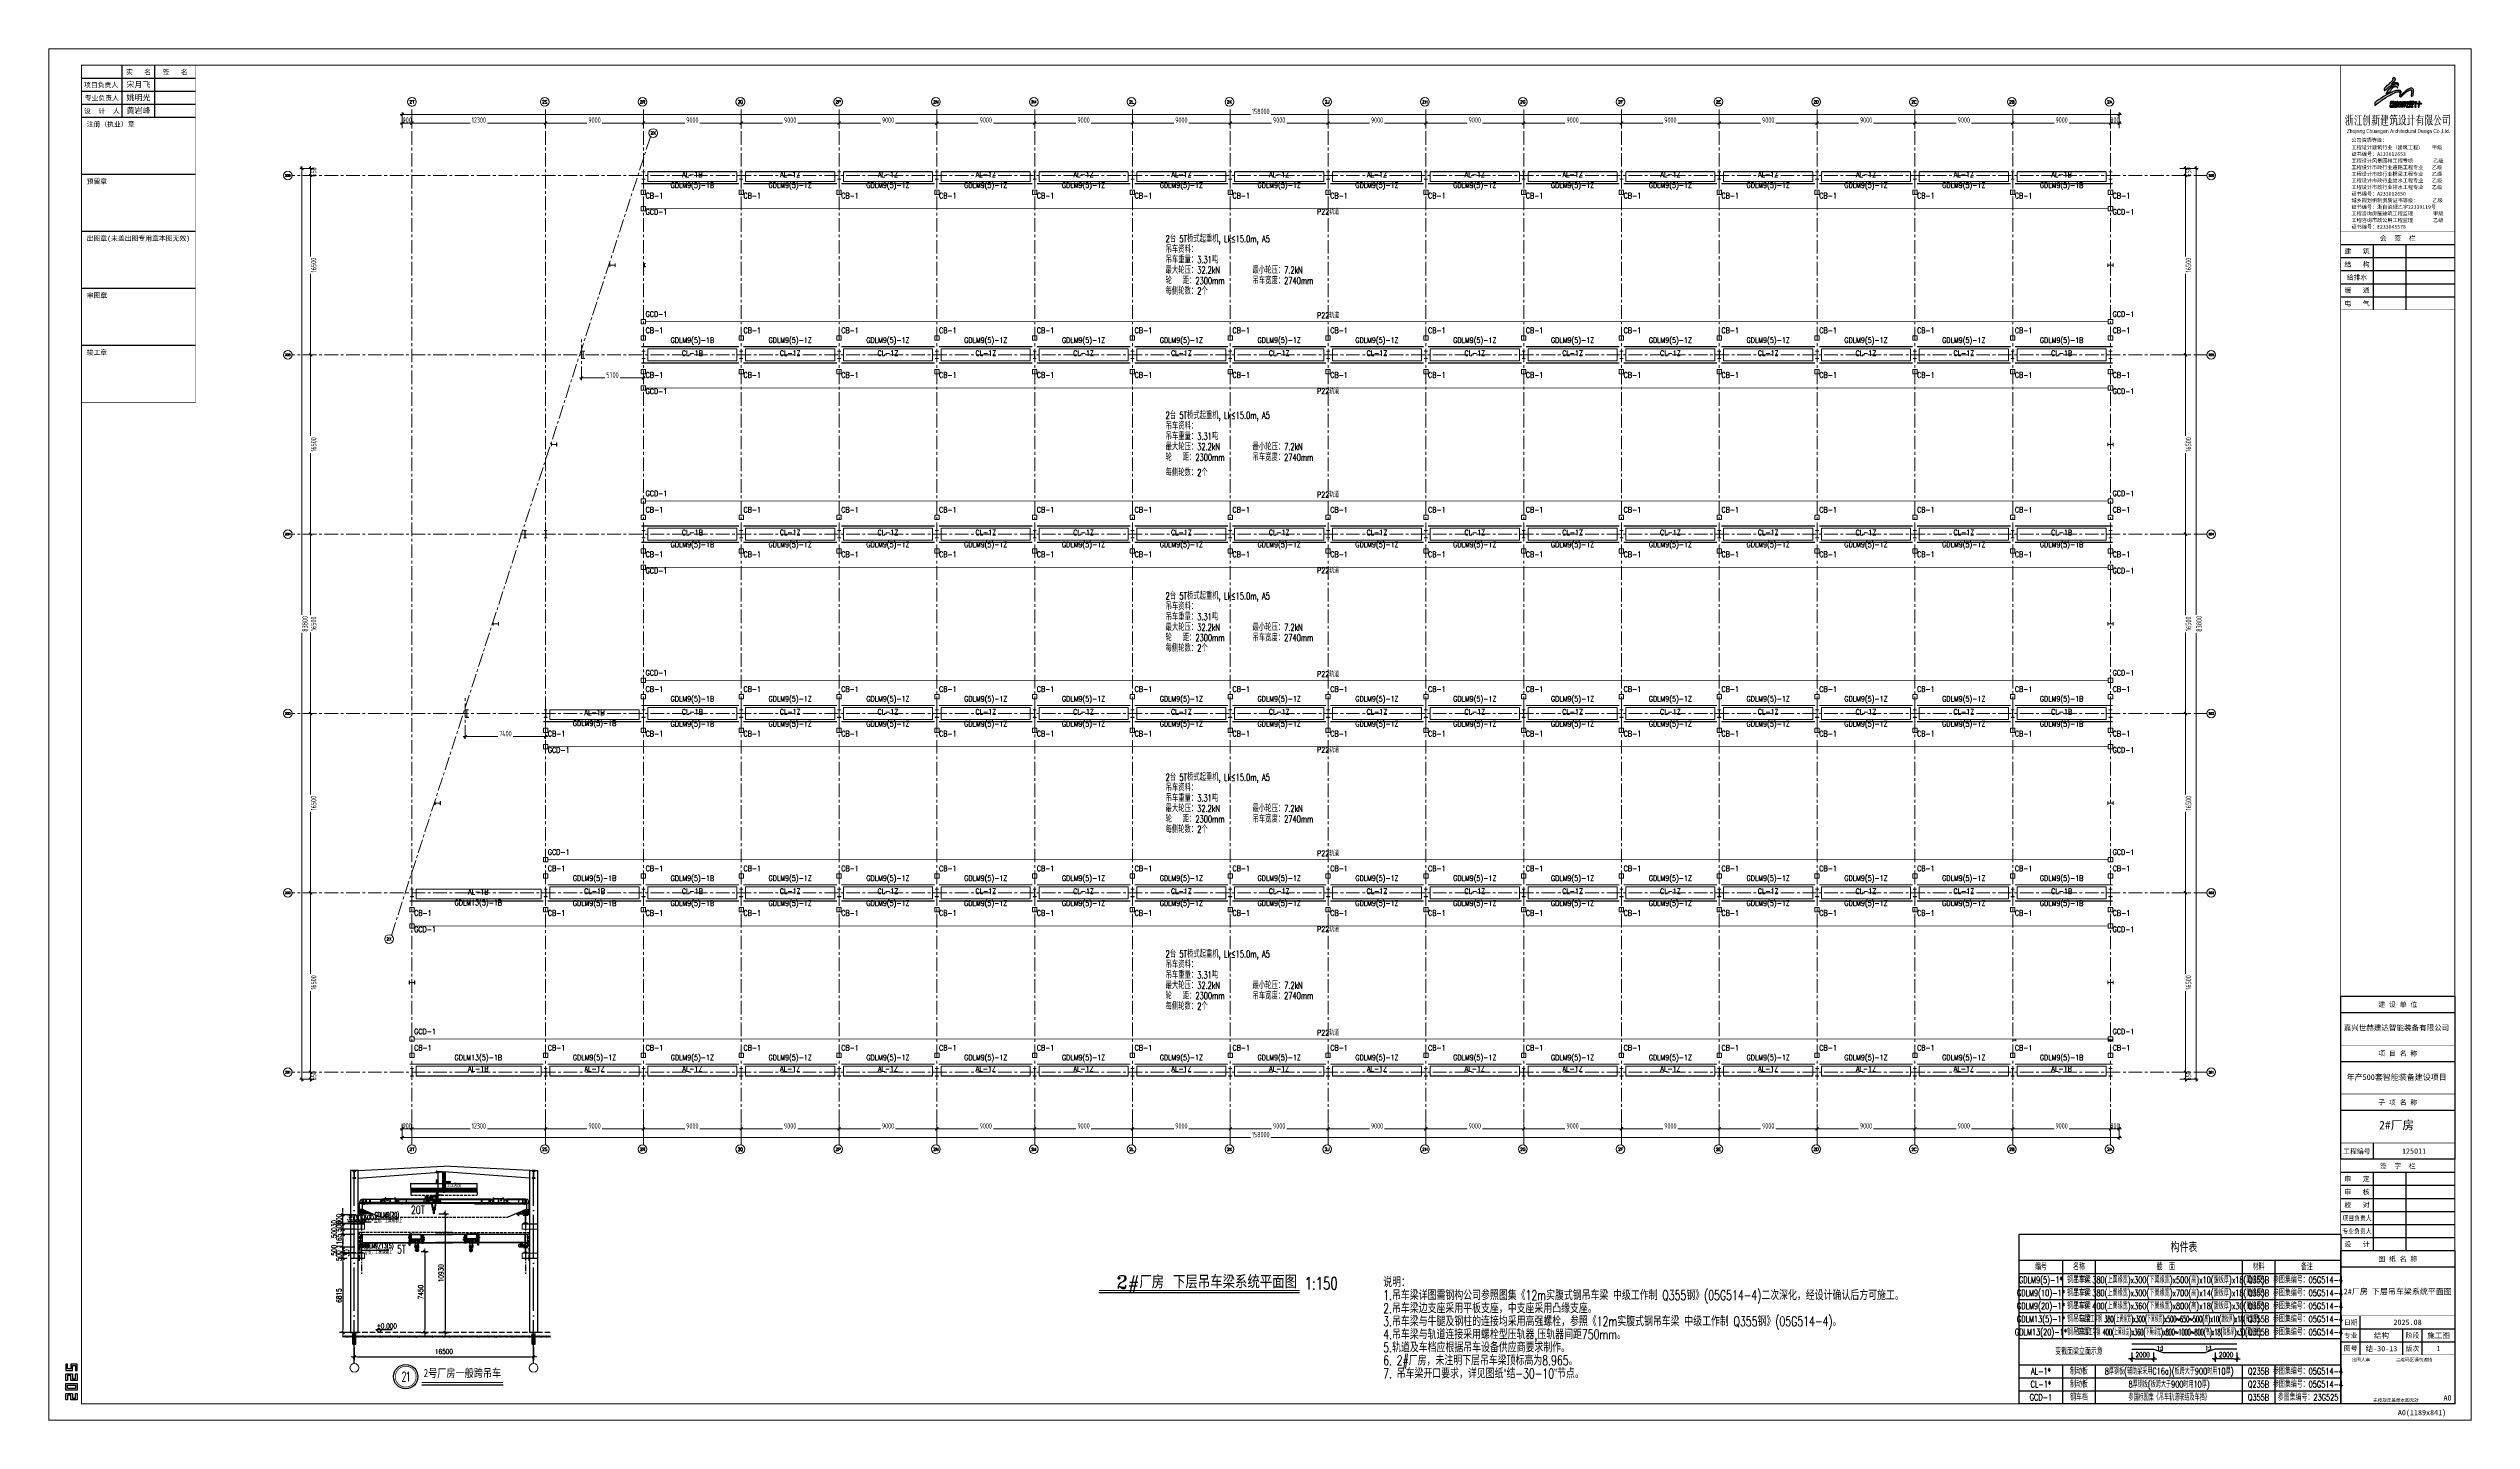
# Model space of a CAD drawing. Extents: x -1201378 to 2367219, y -619313 to 244905.
# Drawn here: x 1526489 to 1749464, y -96140 to 30085 of the extents above; entities that cross this region are included whole.
import ezdxf
from ezdxf.enums import TextEntityAlignment as Align

# ---------------------------------------------------------------- set-up
doc = ezdxf.new("R2010")
doc.units = 0
doc.header["$LTSCALE"] = 1000
for name, pattern in [('__DASH', [0.35, 0.25, -0.1]), ('CENTER', [2, 1.25, -0.25, 0.25, -0.25]), ('DASH', [0.35, 0.25, -0.1]), ('DOTE', [2.42, 2, -0.2, 0.02, -0.2]), ('HIDDEN', [0.375, 0.25, -0.125])]:
    doc.linetypes.add(name, pattern=pattern)
doc.layers.get('0').update_dxf_attribs({"linetype": 'CONTINUOUS'})
doc.layers.get('Defpoints').update_dxf_attribs({"linetype": 'CONTINUOUS'})
for name, color, linetype in [('0-cxFrame', 155, 'CONTINUOUS'), ('06A-01-03', 7, 'CONTINUOUS'), ('1', 7, 'CONTINUOUS'), ('5剖面线层', 2, 'CONTINUOUS'), ('A-AXIS-DOTE', 14, 'DOTE'), ('A-HATCH-1', 252, 'CONTINUOUS'), ('A-LIN-V', 9, 'CONTINUOUS'), ('A-SFCE', 30, 'CONTINUOUS'), ('AS-COLN', 6, 'CONTINUOUS'), ('COLUMN', 9, 'CONTINUOUS'), ('CRANE', 11, 'HIDDEN'), ('EWHS5T6M-1', 7, 'CONTINUOUS'), ('EWHS5T6M-2', 7, 'CONTINUOUS'), ('EWHS5T6M-3', 7, 'CONTINUOUS'), ('FAG16-10.01MA1-被', 7, 'CONTINUOUS'), ('FAG16-10.02MA1-被', 7, 'CONTINUOUS'), ('FAG16-10MA1-端梁结构', 7, 'CONTINUOUS'), ('FAG16-20.02MA1-轴', 7, 'CONTINUOUS'), ('FHSGH10105-主梁-01', 7, 'CONTINUOUS'), ('FHSGH10105-主梁-02', 7, 'CONTINUOUS'), ('FHSGH10105-主梁-04', 7, 'CONTINUOUS'), ('FHSGH10105-主梁-06', 7, 'CONTINUOUS'), ('G80接口', 7, 'CONTINUOUS'), ('G80箱体', 7, 'CONTINUOUS'), ('GB894．1-86轴用弹性挡圈', 7, 'CONTINUOUS'), ('GB／T1228-2006钢结构', 7, 'CONTINUOUS'), ('GB／T1229-1991钢结构', 7, 'CONTINUOUS'), ('GB／T1230-2006钢结构', 7, 'CONTINUOUS'), ('GB／T805-1988扣紧螺母', 7, 'CONTINUOUS'), ('JVOG4900B6S8', 7, 'CONTINUOUS'), ('N010102-0000042_', 7, 'CONTINUOUS'), ('N010122-0000118_', 7, 'CONTINUOUS'), ('N010122-0000126_', 7, 'CONTINUOUS'), ('N010122-0000129_', 7, 'CONTINUOUS'), ('N010122-0000141_', 7, 'CONTINUOUS'), ('N010122-0000147_', 7, 'CONTINUOUS'), ('N010122-0000152_', 7, 'CONTINUOUS'), ('N010153-0000010', 7, 'CONTINUOUS'), ('N040301-0000158_', 7, 'CONTINUOUS'), ('N040301-0000177_', 7, 'CONTINUOUS'), ('N040301-0000649_', 7, 'CONTINUOUS'), ('N040301-0000651_', 7, 'CONTINUOUS'), ('N040301-0000652_', 7, 'CONTINUOUS'), ('N040405-0000004_', 7, 'CONTINUOUS'), ('N040405-0000005_', 7, 'CONTINUOUS'), ('N040413-0000113_', 7, 'CONTINUOUS'), ('N080101-0000117', 7, 'CONTINUOUS'), ('N080101-0000129_', 7, 'CONTINUOUS'), ('N080101-0000135', 7, 'CONTINUOUS'), ('N080101-0000141', 7, 'CONTINUOUS'), ('N080101-0000152_', 7, 'CONTINUOUS'), ('N080101-0000215_', 7, 'CONTINUOUS'), ('N080101-0000384_', 7, 'CONTINUOUS'), ('N090101-0000018_', 7, 'CONTINUOUS'), ('N090101-0000023_', 7, 'CONTINUOUS'), ('N090103-0000003_', 7, 'CONTINUOUS'), ('N090104-0000007_', 7, 'CONTINUOUS'), ('N090107-0000139_', 7, 'CONTINUOUS'), ('N090201-0000001_', 7, 'CONTINUOUS'), ('N090202-0000006_', 7, 'CONTINUOUS'), ('N090203-0000031_', 7, 'CONTINUOUS'), ('N090304-0000030_', 7, 'CONTINUOUS'), ('N090304-0000033_', 7, 'CONTINUOUS'), ('N090304-0000037_', 7, 'CONTINUOUS'), ('N090304-0000038_', 7, 'CONTINUOUS'), ('N090304-0000040_', 7, 'CONTINUOUS'), ('N090304-0000041_', 7, 'CONTINUOUS'), ('N090304-0000042_', 7, 'CONTINUOUS'), ('N090403-0000088_', 7, 'CONTINUOUS'), ('N090403-0000263_', 7, 'CONTINUOUS'), ('N120408-0000004', 7, 'CONTINUOUS'), ('NUT_GBIT_889.1_2', 7, 'CONTINUOUS'), ('PIN_GBIT_91_1986', 7, 'CONTINUOUS'), ('PUB_HATCH', 8, 'CONTINUOUS'), ('qianming', 155, 'CONTINUOUS'), ('S-BG', 131, 'CONTINUOUS'), ('S-DOTE1', 140, 'CENTER'), ('S-SB', 21, 'CONTINUOUS'), ('S-SGJ', 21, 'CONTINUOUS'), ('S-SS', 111, 'CONTINUOUS'), ('S-TEXT', 21, 'CONTINUOUS'), ('SCREW_GBIT_70_19', 7, 'CONTINUOUS'), ('TAB', 7, 'CONTINUOUS'), ('TEXT', 7, 'CONTINUOUS'), ('WASHER_GBIT_93_1', 7, 'CONTINUOUS'), ('WASHER_GBIT_95_2', 7, 'CONTINUOUS'), ('WASHER_GBIT_96_1', 7, 'CONTINUOUS'), ('主', 7, 'CONTINUOUS'), ('主梁\ue566鏍忔潌', 7, 'CONTINUOUS'), ('六角头螺栓_M5-135', 7, 'CONTINUOUS'), ('取电臂', 7, 'CONTINUOUS'), ('取电臂1', 7, 'CONTINUOUS'), ('取电臂2', 7, 'CONTINUOUS'), ('取电臂配件1', 7, 'CONTINUOUS'), ('后端盖', 7, 'CONTINUOUS'), ('建-墙-填充', 8, 'CONTINUOUS'), ('建-尺寸', 3, 'CONTINUOUS'), ('建-文字', 7, 'CONTINUOUS'), ('建-柱-钢', 9, 'CONTINUOUS'), ('挂板N040301-000128', 7, 'CONTINUOUS'), ('接线盒', 7, 'CONTINUOUS'), ('接线盒盖', 7, 'CONTINUOUS'), ('机壳', 7, 'CONTINUOUS'), ('电机接线盒密封垫', 7, 'CONTINUOUS'), ('端盖', 7, 'CONTINUOUS'), ('零件1^葫芦小车', 7, 'CONTINUOUS'), ('齿轴1', 7, 'CONTINUOUS')]:
    doc.layers.add(name, color=color, linetype=linetype)
for name, color, linetype, lineweight in [('0-cxText', 131, 'CONTINUOUS', 25), ('S-axis', 111, 'CONTINUOUS', 0), ('S-bkl', 4, 'CONTINUOUS', 0), ('S-col', 2, 'CONTINUOUS', 0), ('S-dim', 81, 'CONTINUOUS', 0), ('S-dote', 5, 'CENTER', 0), ('THIN', 7, 'CONTINUOUS', 0), ('吊车梁', 4, 'CONTINUOUS', 0), ('连接板', 6, 'CONTINUOUS', 0)]:
    doc.layers.add(name, color=color, linetype=linetype, lineweight=lineweight)
doc.styles.add('_TCH_AXIS', font='COMPLEX', dxfattribs={"bigfont": 'GBCBIG'})
doc.styles.add('A-DIM_T3', font='SIMPLEX', dxfattribs={"width": 0.705882, "bigfont": 'GBCBIG'})
doc.styles.add('A-STANDARD', font='SIMPLEX', dxfattribs={"bigfont": 'GBCBIG'})
doc.styles.add('cx_biaoti', font='')
doc.styles.add('cx_tuming', font='simhei.ttf')
doc.styles.add('cx_tuqian1', font='')
doc.styles.add('SS1', font='tj-romans1.shx', dxfattribs={"width": 0.7, "bigfont": 'tj-hztxt1.shx'})
doc.styles.add('TKZ1', font='tjromant.shx', dxfattribs={"width": 0.7, "bigfont": 'tjhts.shx'})
doc.styles.add('TSSD_Dimension', font='tssdeng.shx', dxfattribs={"width": 0.7, "bigfont": 'hztxt.shx'})
doc.styles.add('TSSD_Norm', font='tj-romans1.shx', dxfattribs={"bigfont": 'tj-hztxt.shx'})
doc.styles.add('TSSD_Num', font='tssdeng.shx', dxfattribs={"width": 0.7, "bigfont": 'Hztxt.shx'})
doc.styles.add('TSSD_Rein', font='tj-romans1.shx', dxfattribs={"width": 0.7, "bigfont": 'tj-hztxt.shx'})
doc.styles.add('图框宋体', font='', dxfattribs={"width": 0.75})
doc.styles.add('黑体', font='simhei.ttf', dxfattribs={"width": 0.8})
doc.styles.get('cx_biaoti').set_extended_font_data('SimSun')
doc.styles.get('cx_tuqian1').set_extended_font_data('SimSun')
doc.styles.get('图框宋体').set_extended_font_data('SimSun')
doc.dimstyles.new('A-DIM&&50', dxfattribs={"dimtxt": 148.75, "dimasz": 50, "dimexe": 50, "dimexo": 50, "dimgap": 63.125, "dimtad": 1, "dimdec": 0, "dimzin": 0, "dimdsep": 46, "dimtxsty": 'A-DIM_T3', "dimblk": 'ARCHTICK', "dimcen": 0.09, "dimclrt": 7, "dimazin": 2, "dimtfac": 1, "dimtdec": 0, "dimtix": 1, "dimtmove": 2, "dimatfit": 3, "dimfxl": 30, "dimtolj": 1, "dimtzin": 0, "dimarcsym": 0})
doc.dimstyles.new('S-150-ARCHI', dxfattribs={"dimscale": 150, "dimtxt": 3, "dimasz": 2, "dimexe": 2, "dimexo": 2, "dimgap": 1, "dimtad": 1, "dimdec": 0, "dimzin": 0, "dimdsep": 46, "dimtxsty": 'SS1', "dimblk1": 'TT', "dimblk2": 'TT', "dimsah": 1, "dimcen": 1, "dimclrd": 256, "dimclre": 256, "dimclrt": 256, "dimadec": 0, "dimazin": 0, "dimtfac": 1, "dimtdec": 0, "dimtix": 1, "dimtmove": 2, "dimatfit": 0, "dimldrblk": 'TT', "dimfxl": 2, "dimtolj": 1, "dimtzin": 0, "dimarcsym": 0})
doc.dimstyles.new('TSSD_200_200', dxfattribs={"dimtxt": 500, "dimasz": 200, "dimexe": 200, "dimexo": 500, "dimgap": 200, "dimtad": 1, "dimdec": 0, "dimzin": 0, "dimdsep": 46, "dimtxsty": 'TSSD_Dimension', "dimblk": 'ARCHTICK', "dimcen": 0, "dimdle": 200, "dimclrt": 7, "dimadec": 0, "dimazin": 0, "dimtfac": 1, "dimtdec": 0, "dimtix": 1, "dimtmove": 2, "dimatfit": 3, "dimfxl": 1, "dimtolj": 1, "dimtzin": 0, "dimarcsym": 0})

# ---------------------------------------------------------------- blocks, each defined once
blk = doc.blocks.new('_ArchTick')
at = {"color": 0, "linetype": 'ByBlock', "const_width": 0.5}
blk.add_lwpolyline([(-0.7, -0.7), (0.7, 0.7)], dxfattribs=at)
blk = doc.blocks.new('*D59')
at = {"layer": 'Defpoints', "color": 0, "transparency": 16777216}
for p in [(-249387, -264748), (-248565, -264098), (-248565, -264748)]:
    blk.add_point(p, dxfattribs=at)
at = {"layer": 'S-axis', "color": 0, "lineweight": -2, "transparency": 16777216}
for p, q in [((-249065, -264098), (-249587, -264098)), ((-249065, -264748), (-249587, -264748)), ((-249387, -263898), (-249387, -264948))]:
    blk.add_line(p, q, dxfattribs=at)
at = {"layer": 'S-axis', "color": 0, "lineweight": -2, "transparency": 16777216, "xscale": 200, "yscale": 200, "zscale": 200}
for p, rotation in [((-249387, -264098), 90), ((-249387, -264748), 270)]:
    blk.add_blockref('_ArchTick', p, dxfattribs=dict(at, rotation=rotation))
at = {"layer": 'S-axis', "color": 7, "transparency": 16777216, "insert": (-249112, -264423), "char_height": 500, "attachment_point": 5, "rotation": 90, "style": 'TSSD_Dimension'}
blk.add_mtext('\\A1;650', dxfattribs=at)
blk = doc.blocks.new('*D60')
at = {"layer": 'Defpoints', "color": 0, "transparency": 16777216}
for p in [(-248565, -247598), (-249387, -264098), (-248565, -264098)]:
    blk.add_point(p, dxfattribs=at)
at = {"layer": 'S-axis', "color": 0, "lineweight": -2, "transparency": 16777216}
for p, q in [((-249387, -247398), (-249387, -255042)), ((-249065, -247598), (-249587, -247598)), ((-249387, -264298), (-249387, -256654)), ((-249065, -264098), (-249587, -264098))]:
    blk.add_line(p, q, dxfattribs=at)
at = {"layer": 'S-axis', "color": 0, "lineweight": -2, "transparency": 16777216, "xscale": 200, "yscale": 200, "zscale": 200}
for p, rotation in [((-249387, -247598), 90), ((-249387, -264098), 270)]:
    blk.add_blockref('_ArchTick', p, dxfattribs=dict(at, rotation=rotation))
at = {"layer": 'S-axis', "color": 7, "transparency": 16777216, "insert": (-249112, -255848), "char_height": 500, "attachment_point": 5, "rotation": 90, "style": 'TSSD_Dimension'}
blk.add_mtext('\\A1;16500', dxfattribs=at)
blk = doc.blocks.new('*D61')
at = {"layer": 'Defpoints', "color": 0, "transparency": 16777216}
for p in [(-248565, -231098), (-249387, -247598), (-248565, -247598)]:
    blk.add_point(p, dxfattribs=at)
at = {"layer": 'S-axis', "color": 0, "lineweight": -2, "transparency": 16777216}
for p, q in [((-249065, -231098), (-249587, -231098)), ((-249387, -230898), (-249387, -238542)), ((-249387, -247798), (-249387, -240154)), ((-249065, -247598), (-249587, -247598))]:
    blk.add_line(p, q, dxfattribs=at)
at = {"layer": 'S-axis', "color": 0, "lineweight": -2, "transparency": 16777216, "xscale": 200, "yscale": 200, "zscale": 200}
for p, rotation in [((-249387, -231098), 90), ((-249387, -247598), 270)]:
    blk.add_blockref('_ArchTick', p, dxfattribs=dict(at, rotation=rotation))
at = {"layer": 'S-axis', "color": 7, "transparency": 16777216, "insert": (-249112, -239348), "char_height": 500, "attachment_point": 5, "rotation": 90, "style": 'TSSD_Dimension'}
blk.add_mtext('\\A1;16500', dxfattribs=at)
blk = doc.blocks.new('*D62')
at = {"layer": 'Defpoints', "color": 0, "transparency": 16777216}
for p in [(-248565, -214598), (-249387, -231098), (-248565, -231098)]:
    blk.add_point(p, dxfattribs=at)
at = {"layer": 'S-axis', "color": 0, "lineweight": -2, "transparency": 16777216}
for p, q in [((-249065, -214598), (-249587, -214598)), ((-249387, -214398), (-249387, -222042)), ((-249387, -231298), (-249387, -223654)), ((-249065, -231098), (-249587, -231098))]:
    blk.add_line(p, q, dxfattribs=at)
at = {"layer": 'S-axis', "color": 0, "lineweight": -2, "transparency": 16777216, "xscale": 200, "yscale": 200, "zscale": 200}
for p, rotation in [((-249387, -214598), 90), ((-249387, -231098), 270)]:
    blk.add_blockref('_ArchTick', p, dxfattribs=dict(at, rotation=rotation))
at = {"layer": 'S-axis', "color": 7, "transparency": 16777216, "insert": (-249112, -222848), "char_height": 500, "attachment_point": 5, "rotation": 90, "style": 'TSSD_Dimension'}
blk.add_mtext('\\A1;16500', dxfattribs=at)
blk = doc.blocks.new('*D63')
at = {"layer": 'Defpoints', "color": 0, "transparency": 16777216}
for p in [(-248565, -198098), (-249387, -214598), (-248565, -214598)]:
    blk.add_point(p, dxfattribs=at)
at = {"layer": 'S-axis', "color": 0, "lineweight": -2, "transparency": 16777216}
for p, q in [((-249065, -198098), (-249587, -198098)), ((-249387, -197898), (-249387, -205542)), ((-249387, -214798), (-249387, -207154)), ((-249065, -214598), (-249587, -214598))]:
    blk.add_line(p, q, dxfattribs=at)
at = {"layer": 'S-axis', "color": 0, "lineweight": -2, "transparency": 16777216, "xscale": 200, "yscale": 200, "zscale": 200}
for p, rotation in [((-249387, -198098), 90), ((-249387, -214598), 270)]:
    blk.add_blockref('_ArchTick', p, dxfattribs=dict(at, rotation=rotation))
at = {"layer": 'S-axis', "color": 7, "transparency": 16777216, "insert": (-249112, -206348), "char_height": 500, "attachment_point": 5, "rotation": 90, "style": 'TSSD_Dimension'}
blk.add_mtext('\\A1;16500', dxfattribs=at)
blk = doc.blocks.new('*D64')
at = {"layer": 'Defpoints', "color": 0, "transparency": 16777216}
for p in [(-248565, -181598), (-249387, -198098), (-248565, -198098)]:
    blk.add_point(p, dxfattribs=at)
at = {"layer": 'S-axis', "color": 0, "lineweight": -2, "transparency": 16777216}
for p, q in [((-249065, -181598), (-249587, -181598)), ((-249387, -181398), (-249387, -189042)), ((-249387, -198298), (-249387, -190654)), ((-249065, -198098), (-249587, -198098))]:
    blk.add_line(p, q, dxfattribs=at)
at = {"layer": 'S-axis', "color": 0, "lineweight": -2, "transparency": 16777216, "xscale": 200, "yscale": 200, "zscale": 200}
for p, rotation in [((-249387, -181598), 90), ((-249387, -198098), 270)]:
    blk.add_blockref('_ArchTick', p, dxfattribs=dict(at, rotation=rotation))
at = {"layer": 'S-axis', "color": 7, "transparency": 16777216, "insert": (-249112, -189848), "char_height": 500, "attachment_point": 5, "rotation": 90, "style": 'TSSD_Dimension'}
blk.add_mtext('\\A1;16500', dxfattribs=at)
blk = doc.blocks.new('*D65')
at = {"layer": 'Defpoints', "color": 0, "transparency": 16777216}
for p in [(-249387, -181598), (-248565, -180948), (-248565, -181598)]:
    blk.add_point(p, dxfattribs=at)
at = {"layer": 'S-axis', "color": 0, "lineweight": -2, "transparency": 16777216}
for p, q in [((-249065, -180948), (-249587, -180948)), ((-249065, -181598), (-249587, -181598)), ((-249387, -180748), (-249387, -181798))]:
    blk.add_line(p, q, dxfattribs=at)
at = {"layer": 'S-axis', "color": 0, "lineweight": -2, "transparency": 16777216, "xscale": 200, "yscale": 200, "zscale": 200}
for p, rotation in [((-249387, -180948), 90), ((-249387, -181598), 270)]:
    blk.add_blockref('_ArchTick', p, dxfattribs=dict(at, rotation=rotation))
at = {"layer": 'S-axis', "color": 7, "transparency": 16777216, "insert": (-249112, -181273), "char_height": 500, "attachment_point": 5, "rotation": 90, "style": 'TSSD_Dimension'}
blk.add_mtext('\\A1;650', dxfattribs=at)
blk = doc.blocks.new('*D66')
at = {"layer": 'Defpoints', "color": 0, "transparency": 16777216}
for p in [(-240958, -268348), (-240058, -268348), (-240058, -269308)]:
    blk.add_point(p, dxfattribs=at)
at = {"layer": 'S-axis', "color": 0, "lineweight": -2, "transparency": 16777216}
for p, q in [((-241158, -269308), (-239858, -269308)), ((-240958, -268848), (-240958, -269508)), ((-240058, -268848), (-240058, -269508))]:
    blk.add_line(p, q, dxfattribs=at)
at = {"layer": 'S-axis', "color": 0, "lineweight": -2, "transparency": 16777216, "xscale": 200, "yscale": 200, "zscale": 200, "rotation": 180}
blk.add_blockref('_ArchTick', (-240958, -269308), dxfattribs=at)
at = {"layer": 'S-axis', "color": 0, "lineweight": -2, "transparency": 16777216, "xscale": 200, "yscale": 200, "zscale": 200}
blk.add_blockref('_ArchTick', (-240058, -269308), dxfattribs=at)
at = {"layer": 'S-axis', "color": 7, "transparency": 16777216, "insert": (-240508, -269033), "char_height": 500, "attachment_point": 5, "style": 'TSSD_Dimension'}
blk.add_mtext('\\A1;900', dxfattribs=at)
blk = doc.blocks.new('*D67')
at = {"layer": 'Defpoints', "color": 0, "transparency": 16777216}
for p in [(-240058, -268348), (-227758, -268348), (-227758, -269308)]:
    blk.add_point(p, dxfattribs=at)
at = {"layer": 'S-axis', "color": 0, "lineweight": -2, "transparency": 16777216}
for p, q in [((-240258, -269308), (-234714, -269308)), ((-240058, -268848), (-240058, -269508)), ((-227558, -269308), (-233103, -269308)), ((-227758, -268848), (-227758, -269508))]:
    blk.add_line(p, q, dxfattribs=at)
at = {"layer": 'S-axis', "color": 0, "lineweight": -2, "transparency": 16777216, "xscale": 200, "yscale": 200, "zscale": 200, "rotation": 180}
blk.add_blockref('_ArchTick', (-240058, -269308), dxfattribs=at)
at = {"layer": 'S-axis', "color": 0, "lineweight": -2, "transparency": 16777216, "xscale": 200, "yscale": 200, "zscale": 200}
blk.add_blockref('_ArchTick', (-227758, -269308), dxfattribs=at)
at = {"layer": 'S-axis', "color": 7, "transparency": 16777216, "insert": (-233908, -269033), "char_height": 500, "attachment_point": 5, "style": 'TSSD_Dimension'}
blk.add_mtext('\\A1;12300', dxfattribs=at)
blk = doc.blocks.new('*D68')
at = {"layer": 'Defpoints', "color": 0, "transparency": 16777216}
for p in [(-227758, -268348), (-218758, -268348), (-218758, -269308)]:
    blk.add_point(p, dxfattribs=at)
at = {"layer": 'S-axis', "color": 0, "lineweight": -2, "transparency": 16777216}
for p, q in [((-227958, -269308), (-223957, -269308)), ((-227758, -268848), (-227758, -269508)), ((-218558, -269308), (-222560, -269308)), ((-218758, -268848), (-218758, -269508))]:
    blk.add_line(p, q, dxfattribs=at)
at = {"layer": 'S-axis', "color": 0, "lineweight": -2, "transparency": 16777216, "xscale": 200, "yscale": 200, "zscale": 200, "rotation": 180}
blk.add_blockref('_ArchTick', (-227758, -269308), dxfattribs=at)
at = {"layer": 'S-axis', "color": 0, "lineweight": -2, "transparency": 16777216, "xscale": 200, "yscale": 200, "zscale": 200}
blk.add_blockref('_ArchTick', (-218758, -269308), dxfattribs=at)
at = {"layer": 'S-axis', "color": 7, "transparency": 16777216, "insert": (-223258, -269033), "char_height": 500, "attachment_point": 5, "style": 'TSSD_Dimension'}
blk.add_mtext('\\A1;9000', dxfattribs=at)
blk = doc.blocks.new('*D69')
at = {"layer": 'Defpoints', "color": 0, "transparency": 16777216}
for p in [(-218758, -268348), (-209758, -268348), (-209758, -269308)]:
    blk.add_point(p, dxfattribs=at)
at = {"layer": 'S-axis', "color": 0, "lineweight": -2, "transparency": 16777216}
for p, q in [((-218958, -269308), (-214957, -269308)), ((-218758, -268848), (-218758, -269508)), ((-209558, -269308), (-213560, -269308)), ((-209758, -268848), (-209758, -269508))]:
    blk.add_line(p, q, dxfattribs=at)
at = {"layer": 'S-axis', "color": 0, "lineweight": -2, "transparency": 16777216, "xscale": 200, "yscale": 200, "zscale": 200, "rotation": 180}
blk.add_blockref('_ArchTick', (-218758, -269308), dxfattribs=at)
at = {"layer": 'S-axis', "color": 0, "lineweight": -2, "transparency": 16777216, "xscale": 200, "yscale": 200, "zscale": 200}
blk.add_blockref('_ArchTick', (-209758, -269308), dxfattribs=at)
at = {"layer": 'S-axis', "color": 7, "transparency": 16777216, "insert": (-214258, -269033), "char_height": 500, "attachment_point": 5, "style": 'TSSD_Dimension'}
blk.add_mtext('\\A1;9000', dxfattribs=at)
blk = doc.blocks.new('*D70')
at = {"layer": 'Defpoints', "color": 0, "transparency": 16777216}
for p in [(-209758, -268348), (-200758, -268348), (-200758, -269308)]:
    blk.add_point(p, dxfattribs=at)
at = {"layer": 'S-axis', "color": 0, "lineweight": -2, "transparency": 16777216}
for p, q in [((-209958, -269308), (-205957, -269308)), ((-209758, -268848), (-209758, -269508)), ((-200558, -269308), (-204560, -269308)), ((-200758, -268848), (-200758, -269508))]:
    blk.add_line(p, q, dxfattribs=at)
at = {"layer": 'S-axis', "color": 0, "lineweight": -2, "transparency": 16777216, "xscale": 200, "yscale": 200, "zscale": 200, "rotation": 180}
blk.add_blockref('_ArchTick', (-209758, -269308), dxfattribs=at)
at = {"layer": 'S-axis', "color": 0, "lineweight": -2, "transparency": 16777216, "xscale": 200, "yscale": 200, "zscale": 200}
blk.add_blockref('_ArchTick', (-200758, -269308), dxfattribs=at)
at = {"layer": 'S-axis', "color": 7, "transparency": 16777216, "insert": (-205258, -269033), "char_height": 500, "attachment_point": 5, "style": 'TSSD_Dimension'}
blk.add_mtext('\\A1;9000', dxfattribs=at)
blk = doc.blocks.new('*D71')
at = {"layer": 'Defpoints', "color": 0, "transparency": 16777216}
for p in [(-200758, -268348), (-191758, -268348), (-191758, -269308)]:
    blk.add_point(p, dxfattribs=at)
at = {"layer": 'S-axis', "color": 0, "lineweight": -2, "transparency": 16777216}
for p, q in [((-200958, -269308), (-196957, -269308)), ((-200758, -268848), (-200758, -269508)), ((-191558, -269308), (-195560, -269308)), ((-191758, -268848), (-191758, -269508))]:
    blk.add_line(p, q, dxfattribs=at)
at = {"layer": 'S-axis', "color": 0, "lineweight": -2, "transparency": 16777216, "xscale": 200, "yscale": 200, "zscale": 200, "rotation": 180}
blk.add_blockref('_ArchTick', (-200758, -269308), dxfattribs=at)
at = {"layer": 'S-axis', "color": 0, "lineweight": -2, "transparency": 16777216, "xscale": 200, "yscale": 200, "zscale": 200}
blk.add_blockref('_ArchTick', (-191758, -269308), dxfattribs=at)
at = {"layer": 'S-axis', "color": 7, "transparency": 16777216, "insert": (-196258, -269033), "char_height": 500, "attachment_point": 5, "style": 'TSSD_Dimension'}
blk.add_mtext('\\A1;9000', dxfattribs=at)
blk = doc.blocks.new('*D72')
at = {"layer": 'Defpoints', "color": 0, "transparency": 16777216}
for p in [(-191758, -268348), (-182758, -268348), (-182758, -269308)]:
    blk.add_point(p, dxfattribs=at)
at = {"layer": 'S-axis', "color": 0, "lineweight": -2, "transparency": 16777216}
for p, q in [((-191958, -269308), (-187957, -269308)), ((-191758, -268848), (-191758, -269508)), ((-182558, -269308), (-186560, -269308)), ((-182758, -268848), (-182758, -269508))]:
    blk.add_line(p, q, dxfattribs=at)
at = {"layer": 'S-axis', "color": 0, "lineweight": -2, "transparency": 16777216, "xscale": 200, "yscale": 200, "zscale": 200, "rotation": 180}
blk.add_blockref('_ArchTick', (-191758, -269308), dxfattribs=at)
at = {"layer": 'S-axis', "color": 0, "lineweight": -2, "transparency": 16777216, "xscale": 200, "yscale": 200, "zscale": 200}
blk.add_blockref('_ArchTick', (-182758, -269308), dxfattribs=at)
at = {"layer": 'S-axis', "color": 7, "transparency": 16777216, "insert": (-187258, -269033), "char_height": 500, "attachment_point": 5, "style": 'TSSD_Dimension'}
blk.add_mtext('\\A1;9000', dxfattribs=at)
blk = doc.blocks.new('*D73')
at = {"layer": 'Defpoints', "color": 0, "transparency": 16777216}
for p in [(-182758, -268348), (-173758, -268348), (-173758, -269308)]:
    blk.add_point(p, dxfattribs=at)
at = {"layer": 'S-axis', "color": 0, "lineweight": -2, "transparency": 16777216}
for p, q in [((-182958, -269308), (-178957, -269308)), ((-182758, -268848), (-182758, -269508)), ((-173558, -269308), (-177560, -269308)), ((-173758, -268848), (-173758, -269508))]:
    blk.add_line(p, q, dxfattribs=at)
at = {"layer": 'S-axis', "color": 0, "lineweight": -2, "transparency": 16777216, "xscale": 200, "yscale": 200, "zscale": 200, "rotation": 180}
blk.add_blockref('_ArchTick', (-182758, -269308), dxfattribs=at)
at = {"layer": 'S-axis', "color": 0, "lineweight": -2, "transparency": 16777216, "xscale": 200, "yscale": 200, "zscale": 200}
blk.add_blockref('_ArchTick', (-173758, -269308), dxfattribs=at)
at = {"layer": 'S-axis', "color": 7, "transparency": 16777216, "insert": (-178258, -269033), "char_height": 500, "attachment_point": 5, "style": 'TSSD_Dimension'}
blk.add_mtext('\\A1;9000', dxfattribs=at)
blk = doc.blocks.new('*D74')
at = {"layer": 'Defpoints', "color": 0, "transparency": 16777216}
for p in [(-173758, -268348), (-164758, -268348), (-164758, -269308)]:
    blk.add_point(p, dxfattribs=at)
at = {"layer": 'S-axis', "color": 0, "lineweight": -2, "transparency": 16777216}
for p, q in [((-173958, -269308), (-169957, -269308)), ((-173758, -268848), (-173758, -269508)), ((-164558, -269308), (-168560, -269308)), ((-164758, -268848), (-164758, -269508))]:
    blk.add_line(p, q, dxfattribs=at)
at = {"layer": 'S-axis', "color": 0, "lineweight": -2, "transparency": 16777216, "xscale": 200, "yscale": 200, "zscale": 200, "rotation": 180}
blk.add_blockref('_ArchTick', (-173758, -269308), dxfattribs=at)
at = {"layer": 'S-axis', "color": 0, "lineweight": -2, "transparency": 16777216, "xscale": 200, "yscale": 200, "zscale": 200}
blk.add_blockref('_ArchTick', (-164758, -269308), dxfattribs=at)
at = {"layer": 'S-axis', "color": 7, "transparency": 16777216, "insert": (-169258, -269033), "char_height": 500, "attachment_point": 5, "style": 'TSSD_Dimension'}
blk.add_mtext('\\A1;9000', dxfattribs=at)
blk = doc.blocks.new('*D75')
at = {"layer": 'Defpoints', "color": 0, "transparency": 16777216}
for p in [(-164758, -268348), (-155758, -268348), (-155758, -269308)]:
    blk.add_point(p, dxfattribs=at)
at = {"layer": 'S-axis', "color": 0, "lineweight": -2, "transparency": 16777216}
for p, q in [((-164958, -269308), (-160957, -269308)), ((-164758, -268848), (-164758, -269508)), ((-155558, -269308), (-159560, -269308)), ((-155758, -268848), (-155758, -269508))]:
    blk.add_line(p, q, dxfattribs=at)
at = {"layer": 'S-axis', "color": 0, "lineweight": -2, "transparency": 16777216, "xscale": 200, "yscale": 200, "zscale": 200, "rotation": 180}
blk.add_blockref('_ArchTick', (-164758, -269308), dxfattribs=at)
at = {"layer": 'S-axis', "color": 0, "lineweight": -2, "transparency": 16777216, "xscale": 200, "yscale": 200, "zscale": 200}
blk.add_blockref('_ArchTick', (-155758, -269308), dxfattribs=at)
at = {"layer": 'S-axis', "color": 7, "transparency": 16777216, "insert": (-160258, -269033), "char_height": 500, "attachment_point": 5, "style": 'TSSD_Dimension'}
blk.add_mtext('\\A1;9000', dxfattribs=at)
blk = doc.blocks.new('*D76')
at = {"layer": 'Defpoints', "color": 0, "transparency": 16777216}
for p in [(-155758, -268348), (-146758, -268348), (-146758, -269308)]:
    blk.add_point(p, dxfattribs=at)
at = {"layer": 'S-axis', "color": 0, "lineweight": -2, "transparency": 16777216}
for p, q in [((-155958, -269308), (-151957, -269308)), ((-155758, -268848), (-155758, -269508)), ((-146558, -269308), (-150560, -269308)), ((-146758, -268848), (-146758, -269508))]:
    blk.add_line(p, q, dxfattribs=at)
at = {"layer": 'S-axis', "color": 0, "lineweight": -2, "transparency": 16777216, "xscale": 200, "yscale": 200, "zscale": 200, "rotation": 180}
blk.add_blockref('_ArchTick', (-155758, -269308), dxfattribs=at)
at = {"layer": 'S-axis', "color": 0, "lineweight": -2, "transparency": 16777216, "xscale": 200, "yscale": 200, "zscale": 200}
blk.add_blockref('_ArchTick', (-146758, -269308), dxfattribs=at)
at = {"layer": 'S-axis', "color": 7, "transparency": 16777216, "insert": (-151258, -269033), "char_height": 500, "attachment_point": 5, "style": 'TSSD_Dimension'}
blk.add_mtext('\\A1;9000', dxfattribs=at)
blk = doc.blocks.new('*D77')
at = {"layer": 'Defpoints', "color": 0, "transparency": 16777216}
for p in [(-146758, -268348), (-137758, -268348), (-137758, -269308)]:
    blk.add_point(p, dxfattribs=at)
at = {"layer": 'S-axis', "color": 0, "lineweight": -2, "transparency": 16777216}
for p, q in [((-146958, -269308), (-142957, -269308)), ((-146758, -268848), (-146758, -269508)), ((-137558, -269308), (-141560, -269308)), ((-137758, -268848), (-137758, -269508))]:
    blk.add_line(p, q, dxfattribs=at)
at = {"layer": 'S-axis', "color": 0, "lineweight": -2, "transparency": 16777216, "xscale": 200, "yscale": 200, "zscale": 200, "rotation": 180}
blk.add_blockref('_ArchTick', (-146758, -269308), dxfattribs=at)
at = {"layer": 'S-axis', "color": 0, "lineweight": -2, "transparency": 16777216, "xscale": 200, "yscale": 200, "zscale": 200}
blk.add_blockref('_ArchTick', (-137758, -269308), dxfattribs=at)
at = {"layer": 'S-axis', "color": 7, "transparency": 16777216, "insert": (-142258, -269033), "char_height": 500, "attachment_point": 5, "style": 'TSSD_Dimension'}
blk.add_mtext('\\A1;9000', dxfattribs=at)
blk = doc.blocks.new('*D78')
at = {"layer": 'Defpoints', "color": 0, "transparency": 16777216}
for p in [(-137758, -268348), (-128758, -268348), (-128758, -269308)]:
    blk.add_point(p, dxfattribs=at)
at = {"layer": 'S-axis', "color": 0, "lineweight": -2, "transparency": 16777216}
for p, q in [((-137958, -269308), (-133957, -269308)), ((-137758, -268848), (-137758, -269508)), ((-128558, -269308), (-132560, -269308)), ((-128758, -268848), (-128758, -269508))]:
    blk.add_line(p, q, dxfattribs=at)
at = {"layer": 'S-axis', "color": 0, "lineweight": -2, "transparency": 16777216, "xscale": 200, "yscale": 200, "zscale": 200, "rotation": 180}
blk.add_blockref('_ArchTick', (-137758, -269308), dxfattribs=at)
at = {"layer": 'S-axis', "color": 0, "lineweight": -2, "transparency": 16777216, "xscale": 200, "yscale": 200, "zscale": 200}
blk.add_blockref('_ArchTick', (-128758, -269308), dxfattribs=at)
at = {"layer": 'S-axis', "color": 7, "transparency": 16777216, "insert": (-133258, -269033), "char_height": 500, "attachment_point": 5, "style": 'TSSD_Dimension'}
blk.add_mtext('\\A1;9000', dxfattribs=at)
blk = doc.blocks.new('*D79')
at = {"layer": 'Defpoints', "color": 0, "transparency": 16777216}
for p in [(-128758, -268348), (-119758, -268348), (-119758, -269308)]:
    blk.add_point(p, dxfattribs=at)
at = {"layer": 'S-axis', "color": 0, "lineweight": -2, "transparency": 16777216}
for p, q in [((-128958, -269308), (-124957, -269308)), ((-128758, -268848), (-128758, -269508)), ((-119558, -269308), (-123560, -269308)), ((-119758, -268848), (-119758, -269508))]:
    blk.add_line(p, q, dxfattribs=at)
at = {"layer": 'S-axis', "color": 0, "lineweight": -2, "transparency": 16777216, "xscale": 200, "yscale": 200, "zscale": 200, "rotation": 180}
blk.add_blockref('_ArchTick', (-128758, -269308), dxfattribs=at)
at = {"layer": 'S-axis', "color": 0, "lineweight": -2, "transparency": 16777216, "xscale": 200, "yscale": 200, "zscale": 200}
blk.add_blockref('_ArchTick', (-119758, -269308), dxfattribs=at)
at = {"layer": 'S-axis', "color": 7, "transparency": 16777216, "insert": (-124258, -269033), "char_height": 500, "attachment_point": 5, "style": 'TSSD_Dimension'}
blk.add_mtext('\\A1;9000', dxfattribs=at)
blk = doc.blocks.new('*D80')
at = {"layer": 'Defpoints', "color": 0, "transparency": 16777216}
for p in [(-119758, -268348), (-110758, -268348), (-110758, -269308)]:
    blk.add_point(p, dxfattribs=at)
at = {"layer": 'S-axis', "color": 0, "lineweight": -2, "transparency": 16777216}
for p, q in [((-119958, -269308), (-115957, -269308)), ((-119758, -268848), (-119758, -269508)), ((-110558, -269308), (-114560, -269308)), ((-110758, -268848), (-110758, -269508))]:
    blk.add_line(p, q, dxfattribs=at)
at = {"layer": 'S-axis', "color": 0, "lineweight": -2, "transparency": 16777216, "xscale": 200, "yscale": 200, "zscale": 200, "rotation": 180}
blk.add_blockref('_ArchTick', (-119758, -269308), dxfattribs=at)
at = {"layer": 'S-axis', "color": 0, "lineweight": -2, "transparency": 16777216, "xscale": 200, "yscale": 200, "zscale": 200}
blk.add_blockref('_ArchTick', (-110758, -269308), dxfattribs=at)
at = {"layer": 'S-axis', "color": 7, "transparency": 16777216, "insert": (-115258, -269033), "char_height": 500, "attachment_point": 5, "style": 'TSSD_Dimension'}
blk.add_mtext('\\A1;9000', dxfattribs=at)
blk = doc.blocks.new('*D81')
at = {"layer": 'Defpoints', "color": 0, "transparency": 16777216}
for p in [(-110758, -268348), (-101758, -268348), (-101758, -269308)]:
    blk.add_point(p, dxfattribs=at)
at = {"layer": 'S-axis', "color": 0, "lineweight": -2, "transparency": 16777216}
for p, q in [((-110958, -269308), (-106957, -269308)), ((-110758, -268848), (-110758, -269508)), ((-101558, -269308), (-105560, -269308)), ((-101758, -268848), (-101758, -269508))]:
    blk.add_line(p, q, dxfattribs=at)
at = {"layer": 'S-axis', "color": 0, "lineweight": -2, "transparency": 16777216, "xscale": 200, "yscale": 200, "zscale": 200, "rotation": 180}
blk.add_blockref('_ArchTick', (-110758, -269308), dxfattribs=at)
at = {"layer": 'S-axis', "color": 0, "lineweight": -2, "transparency": 16777216, "xscale": 200, "yscale": 200, "zscale": 200}
blk.add_blockref('_ArchTick', (-101758, -269308), dxfattribs=at)
at = {"layer": 'S-axis', "color": 7, "transparency": 16777216, "insert": (-106258, -269033), "char_height": 500, "attachment_point": 5, "style": 'TSSD_Dimension'}
blk.add_mtext('\\A1;9000', dxfattribs=at)
blk = doc.blocks.new('*D82')
at = {"layer": 'Defpoints', "color": 0, "transparency": 16777216}
for p in [(-101758, -268348), (-92758, -268348), (-92758, -269308)]:
    blk.add_point(p, dxfattribs=at)
at = {"layer": 'S-axis', "color": 0, "lineweight": -2, "transparency": 16777216}
for p, q in [((-101958, -269308), (-97957, -269308)), ((-101758, -268848), (-101758, -269508)), ((-92558, -269308), (-96560, -269308)), ((-92758, -268848), (-92758, -269508))]:
    blk.add_line(p, q, dxfattribs=at)
at = {"layer": 'S-axis', "color": 0, "lineweight": -2, "transparency": 16777216, "xscale": 200, "yscale": 200, "zscale": 200, "rotation": 180}
blk.add_blockref('_ArchTick', (-101758, -269308), dxfattribs=at)
at = {"layer": 'S-axis', "color": 0, "lineweight": -2, "transparency": 16777216, "xscale": 200, "yscale": 200, "zscale": 200}
blk.add_blockref('_ArchTick', (-92758, -269308), dxfattribs=at)
at = {"layer": 'S-axis', "color": 7, "transparency": 16777216, "insert": (-97258, -269033), "char_height": 500, "attachment_point": 5, "style": 'TSSD_Dimension'}
blk.add_mtext('\\A1;9000', dxfattribs=at)
blk = doc.blocks.new('*D83')
at = {"layer": 'Defpoints', "color": 0, "transparency": 16777216}
for p in [(-92758, -268348), (-83758, -268348), (-83758, -269308)]:
    blk.add_point(p, dxfattribs=at)
at = {"layer": 'S-axis', "color": 0, "lineweight": -2, "transparency": 16777216}
for p, q in [((-92958, -269308), (-88957, -269308)), ((-92758, -268848), (-92758, -269508)), ((-83558, -269308), (-87560, -269308)), ((-83758, -268848), (-83758, -269508))]:
    blk.add_line(p, q, dxfattribs=at)
at = {"layer": 'S-axis', "color": 0, "lineweight": -2, "transparency": 16777216, "xscale": 200, "yscale": 200, "zscale": 200, "rotation": 180}
blk.add_blockref('_ArchTick', (-92758, -269308), dxfattribs=at)
at = {"layer": 'S-axis', "color": 0, "lineweight": -2, "transparency": 16777216, "xscale": 200, "yscale": 200, "zscale": 200}
blk.add_blockref('_ArchTick', (-83758, -269308), dxfattribs=at)
at = {"layer": 'S-axis', "color": 7, "transparency": 16777216, "insert": (-88258, -269033), "char_height": 500, "attachment_point": 5, "style": 'TSSD_Dimension'}
blk.add_mtext('\\A1;9000', dxfattribs=at)
blk = doc.blocks.new('*D84')
at = {"layer": 'Defpoints', "color": 0, "transparency": 16777216}
for p in [(-83758, -268348), (-82958, -268348), (-82958, -269308)]:
    blk.add_point(p, dxfattribs=at)
at = {"layer": 'S-axis', "color": 0, "lineweight": -2, "transparency": 16777216}
for p, q in [((-83958, -269308), (-82758, -269308)), ((-83758, -268848), (-83758, -269508)), ((-82958, -268848), (-82958, -269508))]:
    blk.add_line(p, q, dxfattribs=at)
at = {"layer": 'S-axis', "color": 0, "lineweight": -2, "transparency": 16777216, "xscale": 200, "yscale": 200, "zscale": 200, "rotation": 180}
blk.add_blockref('_ArchTick', (-83758, -269308), dxfattribs=at)
at = {"layer": 'S-axis', "color": 0, "lineweight": -2, "transparency": 16777216, "xscale": 200, "yscale": 200, "zscale": 200}
blk.add_blockref('_ArchTick', (-82958, -269308), dxfattribs=at)
at = {"layer": 'S-axis', "color": 7, "transparency": 16777216, "insert": (-83358, -269033), "char_height": 500, "attachment_point": 5, "style": 'TSSD_Dimension'}
blk.add_mtext('\\A1;800', dxfattribs=at)
blk = doc.blocks.new('*D85')
at = {"layer": 'Defpoints', "color": 0, "transparency": 16777216}
for p in [(-77874, -180948), (-77874, -181598), (-76858, -181598)]:
    blk.add_point(p, dxfattribs=at)
at = {"layer": 'S-axis', "color": 0, "lineweight": -2, "transparency": 16777216}
for p, q in [((-77374, -180948), (-76658, -180948)), ((-77374, -181598), (-76658, -181598)), ((-76858, -180748), (-76858, -181798))]:
    blk.add_line(p, q, dxfattribs=at)
at = {"layer": 'S-axis', "color": 0, "lineweight": -2, "transparency": 16777216, "xscale": 200, "yscale": 200, "zscale": 200}
for p, rotation in [((-76858, -180948), 90), ((-76858, -181598), 270)]:
    blk.add_blockref('_ArchTick', p, dxfattribs=dict(at, rotation=rotation))
at = {"layer": 'S-axis', "color": 7, "transparency": 16777216, "insert": (-76583, -181273), "char_height": 500, "attachment_point": 5, "rotation": 90, "style": 'TSSD_Dimension'}
blk.add_mtext('\\A1;650', dxfattribs=at)
blk = doc.blocks.new('*D86')
at = {"layer": 'Defpoints', "color": 0, "transparency": 16777216}
for p in [(-77874, -181598), (-77874, -198098), (-76858, -198098)]:
    blk.add_point(p, dxfattribs=at)
at = {"layer": 'S-axis', "color": 0, "lineweight": -2, "transparency": 16777216}
for p, q in [((-77374, -181598), (-76658, -181598)), ((-76858, -181398), (-76858, -189042)), ((-76858, -198298), (-76858, -190654)), ((-77374, -198098), (-76658, -198098))]:
    blk.add_line(p, q, dxfattribs=at)
at = {"layer": 'S-axis', "color": 0, "lineweight": -2, "transparency": 16777216, "xscale": 200, "yscale": 200, "zscale": 200}
for p, rotation in [((-76858, -181598), 90), ((-76858, -198098), 270)]:
    blk.add_blockref('_ArchTick', p, dxfattribs=dict(at, rotation=rotation))
at = {"layer": 'S-axis', "color": 7, "transparency": 16777216, "insert": (-76583, -189848), "char_height": 500, "attachment_point": 5, "rotation": 90, "style": 'TSSD_Dimension'}
blk.add_mtext('\\A1;16500', dxfattribs=at)
blk = doc.blocks.new('*D87')
at = {"layer": 'Defpoints', "color": 0, "transparency": 16777216}
for p in [(-77874, -198098), (-77874, -214598), (-76858, -214598)]:
    blk.add_point(p, dxfattribs=at)
at = {"layer": 'S-axis', "color": 0, "lineweight": -2, "transparency": 16777216}
for p, q in [((-77374, -198098), (-76658, -198098)), ((-76858, -197898), (-76858, -205542)), ((-76858, -214798), (-76858, -207154)), ((-77374, -214598), (-76658, -214598))]:
    blk.add_line(p, q, dxfattribs=at)
at = {"layer": 'S-axis', "color": 0, "lineweight": -2, "transparency": 16777216, "xscale": 200, "yscale": 200, "zscale": 200}
for p, rotation in [((-76858, -198098), 90), ((-76858, -214598), 270)]:
    blk.add_blockref('_ArchTick', p, dxfattribs=dict(at, rotation=rotation))
at = {"layer": 'S-axis', "color": 7, "transparency": 16777216, "insert": (-76583, -206348), "char_height": 500, "attachment_point": 5, "rotation": 90, "style": 'TSSD_Dimension'}
blk.add_mtext('\\A1;16500', dxfattribs=at)
blk = doc.blocks.new('*D88')
at = {"layer": 'Defpoints', "color": 0, "transparency": 16777216}
for p in [(-77874, -214598), (-77874, -231098), (-76858, -231098)]:
    blk.add_point(p, dxfattribs=at)
at = {"layer": 'S-axis', "color": 0, "lineweight": -2, "transparency": 16777216}
for p, q in [((-77374, -214598), (-76658, -214598)), ((-76858, -214398), (-76858, -222042)), ((-76858, -231298), (-76858, -223654)), ((-77374, -231098), (-76658, -231098))]:
    blk.add_line(p, q, dxfattribs=at)
at = {"layer": 'S-axis', "color": 0, "lineweight": -2, "transparency": 16777216, "xscale": 200, "yscale": 200, "zscale": 200}
for p, rotation in [((-76858, -214598), 90), ((-76858, -231098), 270)]:
    blk.add_blockref('_ArchTick', p, dxfattribs=dict(at, rotation=rotation))
at = {"layer": 'S-axis', "color": 7, "transparency": 16777216, "insert": (-76583, -222848), "char_height": 500, "attachment_point": 5, "rotation": 90, "style": 'TSSD_Dimension'}
blk.add_mtext('\\A1;16500', dxfattribs=at)
blk = doc.blocks.new('*D89')
at = {"layer": 'Defpoints', "color": 0, "transparency": 16777216}
for p in [(-77874, -231098), (-77874, -247598), (-76858, -247598)]:
    blk.add_point(p, dxfattribs=at)
at = {"layer": 'S-axis', "color": 0, "lineweight": -2, "transparency": 16777216}
for p, q in [((-77374, -231098), (-76658, -231098)), ((-76858, -230898), (-76858, -238542)), ((-76858, -247798), (-76858, -240154)), ((-77374, -247598), (-76658, -247598))]:
    blk.add_line(p, q, dxfattribs=at)
at = {"layer": 'S-axis', "color": 0, "lineweight": -2, "transparency": 16777216, "xscale": 200, "yscale": 200, "zscale": 200}
for p, rotation in [((-76858, -231098), 90), ((-76858, -247598), 270)]:
    blk.add_blockref('_ArchTick', p, dxfattribs=dict(at, rotation=rotation))
at = {"layer": 'S-axis', "color": 7, "transparency": 16777216, "insert": (-76583, -239348), "char_height": 500, "attachment_point": 5, "rotation": 90, "style": 'TSSD_Dimension'}
blk.add_mtext('\\A1;16500', dxfattribs=at)
blk = doc.blocks.new('*D90')
at = {"layer": 'Defpoints', "color": 0, "transparency": 16777216}
for p in [(-77874, -247598), (-77874, -264098), (-76858, -264098)]:
    blk.add_point(p, dxfattribs=at)
at = {"layer": 'S-axis', "color": 0, "lineweight": -2, "transparency": 16777216}
for p, q in [((-76858, -247398), (-76858, -255042)), ((-77374, -247598), (-76658, -247598)), ((-76858, -264298), (-76858, -256654)), ((-77374, -264098), (-76658, -264098))]:
    blk.add_line(p, q, dxfattribs=at)
at = {"layer": 'S-axis', "color": 0, "lineweight": -2, "transparency": 16777216, "xscale": 200, "yscale": 200, "zscale": 200}
for p, rotation in [((-76858, -247598), 90), ((-76858, -264098), 270)]:
    blk.add_blockref('_ArchTick', p, dxfattribs=dict(at, rotation=rotation))
at = {"layer": 'S-axis', "color": 7, "transparency": 16777216, "insert": (-76583, -255848), "char_height": 500, "attachment_point": 5, "rotation": 90, "style": 'TSSD_Dimension'}
blk.add_mtext('\\A1;16500', dxfattribs=at)
blk = doc.blocks.new('*D91')
at = {"layer": 'Defpoints', "color": 0, "transparency": 16777216}
for p in [(-77874, -264098), (-77874, -264748), (-76858, -264748)]:
    blk.add_point(p, dxfattribs=at)
at = {"layer": 'S-axis', "color": 0, "lineweight": -2, "transparency": 16777216}
for p, q in [((-77374, -264098), (-76658, -264098)), ((-77374, -264748), (-76658, -264748)), ((-76858, -263898), (-76858, -264948))]:
    blk.add_line(p, q, dxfattribs=at)
at = {"layer": 'S-axis', "color": 0, "lineweight": -2, "transparency": 16777216, "xscale": 200, "yscale": 200, "zscale": 200}
for p, rotation in [((-76858, -264098), 90), ((-76858, -264748), 270)]:
    blk.add_blockref('_ArchTick', p, dxfattribs=dict(at, rotation=rotation))
at = {"layer": 'S-axis', "color": 7, "transparency": 16777216, "insert": (-76583, -264423), "char_height": 500, "attachment_point": 5, "rotation": 90, "style": 'TSSD_Dimension'}
blk.add_mtext('\\A1;650', dxfattribs=at)
blk = doc.blocks.new('*D92')
at = {"layer": 'Defpoints', "color": 0, "transparency": 16777216}
for p in [(-240958, -268448), (-82958, -268448), (-82958, -270108)]:
    blk.add_point(p, dxfattribs=at)
at = {"layer": 'S-axis', "color": 0, "lineweight": -2, "transparency": 16777216}
for p, q in [((-240958, -268948), (-240958, -270308)), ((-82958, -268948), (-82958, -270308)), ((-241158, -270108), (-162899, -270108)), ((-82758, -270108), (-161018, -270108))]:
    blk.add_line(p, q, dxfattribs=at)
at = {"layer": 'S-axis', "color": 0, "lineweight": -2, "transparency": 16777216, "xscale": 200, "yscale": 200, "zscale": 200, "rotation": 180}
blk.add_blockref('_ArchTick', (-240958, -270108), dxfattribs=at)
at = {"layer": 'S-axis', "color": 0, "lineweight": -2, "transparency": 16777216, "xscale": 200, "yscale": 200, "zscale": 200}
blk.add_blockref('_ArchTick', (-82958, -270108), dxfattribs=at)
at = {"layer": 'S-axis', "color": 7, "transparency": 16777216, "insert": (-161958, -269833), "char_height": 500, "attachment_point": 5, "style": 'TSSD_Dimension'}
blk.add_mtext('\\A1;158000', dxfattribs=at)
blk = doc.blocks.new('*D93')
at = {"layer": 'Defpoints', "color": 0, "transparency": 16777216}
for p in [(-240958, -177738), (-240058, -176778), (-240058, -177738)]:
    blk.add_point(p, dxfattribs=at)
at = {"layer": 'S-axis', "color": 0, "lineweight": -2, "transparency": 16777216}
for p, q in [((-241158, -176778), (-239858, -176778)), ((-240958, -177238), (-240958, -176578)), ((-240058, -177238), (-240058, -176578))]:
    blk.add_line(p, q, dxfattribs=at)
at = {"layer": 'S-axis', "color": 0, "lineweight": -2, "transparency": 16777216, "xscale": 200, "yscale": 200, "zscale": 200, "rotation": 180}
blk.add_blockref('_ArchTick', (-240958, -176778), dxfattribs=at)
at = {"layer": 'S-axis', "color": 0, "lineweight": -2, "transparency": 16777216, "xscale": 200, "yscale": 200, "zscale": 200}
blk.add_blockref('_ArchTick', (-240058, -176778), dxfattribs=at)
at = {"layer": 'S-axis', "color": 7, "transparency": 16777216, "insert": (-240508, -176503), "char_height": 500, "attachment_point": 5, "style": 'TSSD_Dimension'}
blk.add_mtext('\\A1;900', dxfattribs=at)
blk = doc.blocks.new('*D94')
at = {"layer": 'Defpoints', "color": 0, "transparency": 16777216}
for p in [(-240058, -177738), (-227758, -176778), (-227758, -177738)]:
    blk.add_point(p, dxfattribs=at)
at = {"layer": 'S-axis', "color": 0, "lineweight": -2, "transparency": 16777216}
for p, q in [((-240258, -176778), (-234714, -176778)), ((-240058, -177238), (-240058, -176578)), ((-227558, -176778), (-233103, -176778)), ((-227758, -177238), (-227758, -176578))]:
    blk.add_line(p, q, dxfattribs=at)
at = {"layer": 'S-axis', "color": 0, "lineweight": -2, "transparency": 16777216, "xscale": 200, "yscale": 200, "zscale": 200, "rotation": 180}
blk.add_blockref('_ArchTick', (-240058, -176778), dxfattribs=at)
at = {"layer": 'S-axis', "color": 0, "lineweight": -2, "transparency": 16777216, "xscale": 200, "yscale": 200, "zscale": 200}
blk.add_blockref('_ArchTick', (-227758, -176778), dxfattribs=at)
at = {"layer": 'S-axis', "color": 7, "transparency": 16777216, "insert": (-233908, -176503), "char_height": 500, "attachment_point": 5, "style": 'TSSD_Dimension'}
blk.add_mtext('\\A1;12300', dxfattribs=at)
blk = doc.blocks.new('*D95')
at = {"layer": 'Defpoints', "color": 0, "transparency": 16777216}
for p in [(-227758, -177738), (-218758, -176778), (-218758, -177738)]:
    blk.add_point(p, dxfattribs=at)
at = {"layer": 'S-axis', "color": 0, "lineweight": -2, "transparency": 16777216}
for p, q in [((-227958, -176778), (-223957, -176778)), ((-227758, -177238), (-227758, -176578)), ((-218558, -176778), (-222560, -176778)), ((-218758, -177238), (-218758, -176578))]:
    blk.add_line(p, q, dxfattribs=at)
at = {"layer": 'S-axis', "color": 0, "lineweight": -2, "transparency": 16777216, "xscale": 200, "yscale": 200, "zscale": 200, "rotation": 180}
blk.add_blockref('_ArchTick', (-227758, -176778), dxfattribs=at)
at = {"layer": 'S-axis', "color": 0, "lineweight": -2, "transparency": 16777216, "xscale": 200, "yscale": 200, "zscale": 200}
blk.add_blockref('_ArchTick', (-218758, -176778), dxfattribs=at)
at = {"layer": 'S-axis', "color": 7, "transparency": 16777216, "insert": (-223258, -176503), "char_height": 500, "attachment_point": 5, "style": 'TSSD_Dimension'}
blk.add_mtext('\\A1;9000', dxfattribs=at)
blk = doc.blocks.new('*D96')
at = {"layer": 'Defpoints', "color": 0, "transparency": 16777216}
for p in [(-218758, -177738), (-209758, -176778), (-209758, -177738)]:
    blk.add_point(p, dxfattribs=at)
at = {"layer": 'S-axis', "color": 0, "lineweight": -2, "transparency": 16777216}
for p, q in [((-218958, -176778), (-214957, -176778)), ((-218758, -177238), (-218758, -176578)), ((-209558, -176778), (-213560, -176778)), ((-209758, -177238), (-209758, -176578))]:
    blk.add_line(p, q, dxfattribs=at)
at = {"layer": 'S-axis', "color": 0, "lineweight": -2, "transparency": 16777216, "xscale": 200, "yscale": 200, "zscale": 200, "rotation": 180}
blk.add_blockref('_ArchTick', (-218758, -176778), dxfattribs=at)
at = {"layer": 'S-axis', "color": 0, "lineweight": -2, "transparency": 16777216, "xscale": 200, "yscale": 200, "zscale": 200}
blk.add_blockref('_ArchTick', (-209758, -176778), dxfattribs=at)
at = {"layer": 'S-axis', "color": 7, "transparency": 16777216, "insert": (-214258, -176503), "char_height": 500, "attachment_point": 5, "style": 'TSSD_Dimension'}
blk.add_mtext('\\A1;9000', dxfattribs=at)
blk = doc.blocks.new('*D97')
at = {"layer": 'Defpoints', "color": 0, "transparency": 16777216}
for p in [(-209758, -177738), (-200758, -176778), (-200758, -177738)]:
    blk.add_point(p, dxfattribs=at)
at = {"layer": 'S-axis', "color": 0, "lineweight": -2, "transparency": 16777216}
for p, q in [((-209958, -176778), (-205957, -176778)), ((-209758, -177238), (-209758, -176578)), ((-200558, -176778), (-204560, -176778)), ((-200758, -177238), (-200758, -176578))]:
    blk.add_line(p, q, dxfattribs=at)
at = {"layer": 'S-axis', "color": 0, "lineweight": -2, "transparency": 16777216, "xscale": 200, "yscale": 200, "zscale": 200, "rotation": 180}
blk.add_blockref('_ArchTick', (-209758, -176778), dxfattribs=at)
at = {"layer": 'S-axis', "color": 0, "lineweight": -2, "transparency": 16777216, "xscale": 200, "yscale": 200, "zscale": 200}
blk.add_blockref('_ArchTick', (-200758, -176778), dxfattribs=at)
at = {"layer": 'S-axis', "color": 7, "transparency": 16777216, "insert": (-205258, -176503), "char_height": 500, "attachment_point": 5, "style": 'TSSD_Dimension'}
blk.add_mtext('\\A1;9000', dxfattribs=at)
blk = doc.blocks.new('*D98')
at = {"layer": 'Defpoints', "color": 0, "transparency": 16777216}
for p in [(-200758, -177738), (-191758, -176778), (-191758, -177738)]:
    blk.add_point(p, dxfattribs=at)
at = {"layer": 'S-axis', "color": 0, "lineweight": -2, "transparency": 16777216}
for p, q in [((-200958, -176778), (-196957, -176778)), ((-200758, -177238), (-200758, -176578)), ((-191558, -176778), (-195560, -176778)), ((-191758, -177238), (-191758, -176578))]:
    blk.add_line(p, q, dxfattribs=at)
at = {"layer": 'S-axis', "color": 0, "lineweight": -2, "transparency": 16777216, "xscale": 200, "yscale": 200, "zscale": 200, "rotation": 180}
blk.add_blockref('_ArchTick', (-200758, -176778), dxfattribs=at)
at = {"layer": 'S-axis', "color": 0, "lineweight": -2, "transparency": 16777216, "xscale": 200, "yscale": 200, "zscale": 200}
blk.add_blockref('_ArchTick', (-191758, -176778), dxfattribs=at)
at = {"layer": 'S-axis', "color": 7, "transparency": 16777216, "insert": (-196258, -176503), "char_height": 500, "attachment_point": 5, "style": 'TSSD_Dimension'}
blk.add_mtext('\\A1;9000', dxfattribs=at)
blk = doc.blocks.new('*D99')
at = {"layer": 'Defpoints', "color": 0, "transparency": 16777216}
for p in [(-191758, -177738), (-182758, -176778), (-182758, -177738)]:
    blk.add_point(p, dxfattribs=at)
at = {"layer": 'S-axis', "color": 0, "lineweight": -2, "transparency": 16777216}
for p, q in [((-191958, -176778), (-187957, -176778)), ((-191758, -177238), (-191758, -176578)), ((-182558, -176778), (-186560, -176778)), ((-182758, -177238), (-182758, -176578))]:
    blk.add_line(p, q, dxfattribs=at)
at = {"layer": 'S-axis', "color": 0, "lineweight": -2, "transparency": 16777216, "xscale": 200, "yscale": 200, "zscale": 200, "rotation": 180}
blk.add_blockref('_ArchTick', (-191758, -176778), dxfattribs=at)
at = {"layer": 'S-axis', "color": 0, "lineweight": -2, "transparency": 16777216, "xscale": 200, "yscale": 200, "zscale": 200}
blk.add_blockref('_ArchTick', (-182758, -176778), dxfattribs=at)
at = {"layer": 'S-axis', "color": 7, "transparency": 16777216, "insert": (-187258, -176503), "char_height": 500, "attachment_point": 5, "style": 'TSSD_Dimension'}
blk.add_mtext('\\A1;9000', dxfattribs=at)
blk = doc.blocks.new('*D100')
at = {"layer": 'Defpoints', "color": 0, "transparency": 16777216}
for p in [(-182758, -177738), (-173758, -176778), (-173758, -177738)]:
    blk.add_point(p, dxfattribs=at)
at = {"layer": 'S-axis', "color": 0, "lineweight": -2, "transparency": 16777216}
for p, q in [((-182958, -176778), (-178957, -176778)), ((-182758, -177238), (-182758, -176578)), ((-173558, -176778), (-177560, -176778)), ((-173758, -177238), (-173758, -176578))]:
    blk.add_line(p, q, dxfattribs=at)
at = {"layer": 'S-axis', "color": 0, "lineweight": -2, "transparency": 16777216, "xscale": 200, "yscale": 200, "zscale": 200, "rotation": 180}
blk.add_blockref('_ArchTick', (-182758, -176778), dxfattribs=at)
at = {"layer": 'S-axis', "color": 0, "lineweight": -2, "transparency": 16777216, "xscale": 200, "yscale": 200, "zscale": 200}
blk.add_blockref('_ArchTick', (-173758, -176778), dxfattribs=at)
at = {"layer": 'S-axis', "color": 7, "transparency": 16777216, "insert": (-178258, -176503), "char_height": 500, "attachment_point": 5, "style": 'TSSD_Dimension'}
blk.add_mtext('\\A1;9000', dxfattribs=at)
blk = doc.blocks.new('*D101')
at = {"layer": 'Defpoints', "color": 0, "transparency": 16777216}
for p in [(-173758, -177738), (-164758, -176778), (-164758, -177738)]:
    blk.add_point(p, dxfattribs=at)
at = {"layer": 'S-axis', "color": 0, "lineweight": -2, "transparency": 16777216}
for p, q in [((-173958, -176778), (-169957, -176778)), ((-173758, -177238), (-173758, -176578)), ((-164558, -176778), (-168560, -176778)), ((-164758, -177238), (-164758, -176578))]:
    blk.add_line(p, q, dxfattribs=at)
at = {"layer": 'S-axis', "color": 0, "lineweight": -2, "transparency": 16777216, "xscale": 200, "yscale": 200, "zscale": 200, "rotation": 180}
blk.add_blockref('_ArchTick', (-173758, -176778), dxfattribs=at)
at = {"layer": 'S-axis', "color": 0, "lineweight": -2, "transparency": 16777216, "xscale": 200, "yscale": 200, "zscale": 200}
blk.add_blockref('_ArchTick', (-164758, -176778), dxfattribs=at)
at = {"layer": 'S-axis', "color": 7, "transparency": 16777216, "insert": (-169258, -176503), "char_height": 500, "attachment_point": 5, "style": 'TSSD_Dimension'}
blk.add_mtext('\\A1;9000', dxfattribs=at)
blk = doc.blocks.new('*D102')
at = {"layer": 'Defpoints', "color": 0, "transparency": 16777216}
for p in [(-164758, -177738), (-155758, -176778), (-155758, -177738)]:
    blk.add_point(p, dxfattribs=at)
at = {"layer": 'S-axis', "color": 0, "lineweight": -2, "transparency": 16777216}
for p, q in [((-164958, -176778), (-160957, -176778)), ((-164758, -177238), (-164758, -176578)), ((-155558, -176778), (-159560, -176778)), ((-155758, -177238), (-155758, -176578))]:
    blk.add_line(p, q, dxfattribs=at)
at = {"layer": 'S-axis', "color": 0, "lineweight": -2, "transparency": 16777216, "xscale": 200, "yscale": 200, "zscale": 200, "rotation": 180}
blk.add_blockref('_ArchTick', (-164758, -176778), dxfattribs=at)
at = {"layer": 'S-axis', "color": 0, "lineweight": -2, "transparency": 16777216, "xscale": 200, "yscale": 200, "zscale": 200}
blk.add_blockref('_ArchTick', (-155758, -176778), dxfattribs=at)
at = {"layer": 'S-axis', "color": 7, "transparency": 16777216, "insert": (-160258, -176503), "char_height": 500, "attachment_point": 5, "style": 'TSSD_Dimension'}
blk.add_mtext('\\A1;9000', dxfattribs=at)
blk = doc.blocks.new('*D103')
at = {"layer": 'Defpoints', "color": 0, "transparency": 16777216}
for p in [(-155758, -177738), (-146758, -176778), (-146758, -177738)]:
    blk.add_point(p, dxfattribs=at)
at = {"layer": 'S-axis', "color": 0, "lineweight": -2, "transparency": 16777216}
for p, q in [((-155958, -176778), (-151957, -176778)), ((-155758, -177238), (-155758, -176578)), ((-146558, -176778), (-150560, -176778)), ((-146758, -177238), (-146758, -176578))]:
    blk.add_line(p, q, dxfattribs=at)
at = {"layer": 'S-axis', "color": 0, "lineweight": -2, "transparency": 16777216, "xscale": 200, "yscale": 200, "zscale": 200, "rotation": 180}
blk.add_blockref('_ArchTick', (-155758, -176778), dxfattribs=at)
at = {"layer": 'S-axis', "color": 0, "lineweight": -2, "transparency": 16777216, "xscale": 200, "yscale": 200, "zscale": 200}
blk.add_blockref('_ArchTick', (-146758, -176778), dxfattribs=at)
at = {"layer": 'S-axis', "color": 7, "transparency": 16777216, "insert": (-151258, -176503), "char_height": 500, "attachment_point": 5, "style": 'TSSD_Dimension'}
blk.add_mtext('\\A1;9000', dxfattribs=at)
blk = doc.blocks.new('*D104')
at = {"layer": 'Defpoints', "color": 0, "transparency": 16777216}
for p in [(-146758, -177738), (-137758, -176778), (-137758, -177738)]:
    blk.add_point(p, dxfattribs=at)
at = {"layer": 'S-axis', "color": 0, "lineweight": -2, "transparency": 16777216}
for p, q in [((-146958, -176778), (-142957, -176778)), ((-146758, -177238), (-146758, -176578)), ((-137558, -176778), (-141560, -176778)), ((-137758, -177238), (-137758, -176578))]:
    blk.add_line(p, q, dxfattribs=at)
at = {"layer": 'S-axis', "color": 0, "lineweight": -2, "transparency": 16777216, "xscale": 200, "yscale": 200, "zscale": 200, "rotation": 180}
blk.add_blockref('_ArchTick', (-146758, -176778), dxfattribs=at)
at = {"layer": 'S-axis', "color": 0, "lineweight": -2, "transparency": 16777216, "xscale": 200, "yscale": 200, "zscale": 200}
blk.add_blockref('_ArchTick', (-137758, -176778), dxfattribs=at)
at = {"layer": 'S-axis', "color": 7, "transparency": 16777216, "insert": (-142258, -176503), "char_height": 500, "attachment_point": 5, "style": 'TSSD_Dimension'}
blk.add_mtext('\\A1;9000', dxfattribs=at)
blk = doc.blocks.new('*D105')
at = {"layer": 'Defpoints', "color": 0, "transparency": 16777216}
for p in [(-137758, -177738), (-128758, -176778), (-128758, -177738)]:
    blk.add_point(p, dxfattribs=at)
at = {"layer": 'S-axis', "color": 0, "lineweight": -2, "transparency": 16777216}
for p, q in [((-137958, -176778), (-133957, -176778)), ((-137758, -177238), (-137758, -176578)), ((-128558, -176778), (-132560, -176778)), ((-128758, -177238), (-128758, -176578))]:
    blk.add_line(p, q, dxfattribs=at)
at = {"layer": 'S-axis', "color": 0, "lineweight": -2, "transparency": 16777216, "xscale": 200, "yscale": 200, "zscale": 200, "rotation": 180}
blk.add_blockref('_ArchTick', (-137758, -176778), dxfattribs=at)
at = {"layer": 'S-axis', "color": 0, "lineweight": -2, "transparency": 16777216, "xscale": 200, "yscale": 200, "zscale": 200}
blk.add_blockref('_ArchTick', (-128758, -176778), dxfattribs=at)
at = {"layer": 'S-axis', "color": 7, "transparency": 16777216, "insert": (-133258, -176503), "char_height": 500, "attachment_point": 5, "style": 'TSSD_Dimension'}
blk.add_mtext('\\A1;9000', dxfattribs=at)
blk = doc.blocks.new('*D106')
at = {"layer": 'Defpoints', "color": 0, "transparency": 16777216}
for p in [(-128758, -177738), (-119758, -176778), (-119758, -177738)]:
    blk.add_point(p, dxfattribs=at)
at = {"layer": 'S-axis', "color": 0, "lineweight": -2, "transparency": 16777216}
for p, q in [((-128958, -176778), (-124957, -176778)), ((-128758, -177238), (-128758, -176578)), ((-119558, -176778), (-123560, -176778)), ((-119758, -177238), (-119758, -176578))]:
    blk.add_line(p, q, dxfattribs=at)
at = {"layer": 'S-axis', "color": 0, "lineweight": -2, "transparency": 16777216, "xscale": 200, "yscale": 200, "zscale": 200, "rotation": 180}
blk.add_blockref('_ArchTick', (-128758, -176778), dxfattribs=at)
at = {"layer": 'S-axis', "color": 0, "lineweight": -2, "transparency": 16777216, "xscale": 200, "yscale": 200, "zscale": 200}
blk.add_blockref('_ArchTick', (-119758, -176778), dxfattribs=at)
at = {"layer": 'S-axis', "color": 7, "transparency": 16777216, "insert": (-124258, -176503), "char_height": 500, "attachment_point": 5, "style": 'TSSD_Dimension'}
blk.add_mtext('\\A1;9000', dxfattribs=at)
blk = doc.blocks.new('*D107')
at = {"layer": 'Defpoints', "color": 0, "transparency": 16777216}
for p in [(-119758, -177738), (-110758, -176778), (-110758, -177738)]:
    blk.add_point(p, dxfattribs=at)
at = {"layer": 'S-axis', "color": 0, "lineweight": -2, "transparency": 16777216}
for p, q in [((-119958, -176778), (-115957, -176778)), ((-119758, -177238), (-119758, -176578)), ((-110558, -176778), (-114560, -176778)), ((-110758, -177238), (-110758, -176578))]:
    blk.add_line(p, q, dxfattribs=at)
at = {"layer": 'S-axis', "color": 0, "lineweight": -2, "transparency": 16777216, "xscale": 200, "yscale": 200, "zscale": 200, "rotation": 180}
blk.add_blockref('_ArchTick', (-119758, -176778), dxfattribs=at)
at = {"layer": 'S-axis', "color": 0, "lineweight": -2, "transparency": 16777216, "xscale": 200, "yscale": 200, "zscale": 200}
blk.add_blockref('_ArchTick', (-110758, -176778), dxfattribs=at)
at = {"layer": 'S-axis', "color": 7, "transparency": 16777216, "insert": (-115258, -176503), "char_height": 500, "attachment_point": 5, "style": 'TSSD_Dimension'}
blk.add_mtext('\\A1;9000', dxfattribs=at)
blk = doc.blocks.new('*D108')
at = {"layer": 'Defpoints', "color": 0, "transparency": 16777216}
for p in [(-110758, -177738), (-101758, -176778), (-101758, -177738)]:
    blk.add_point(p, dxfattribs=at)
at = {"layer": 'S-axis', "color": 0, "lineweight": -2, "transparency": 16777216}
for p, q in [((-110958, -176778), (-106957, -176778)), ((-110758, -177238), (-110758, -176578)), ((-101558, -176778), (-105560, -176778)), ((-101758, -177238), (-101758, -176578))]:
    blk.add_line(p, q, dxfattribs=at)
at = {"layer": 'S-axis', "color": 0, "lineweight": -2, "transparency": 16777216, "xscale": 200, "yscale": 200, "zscale": 200, "rotation": 180}
blk.add_blockref('_ArchTick', (-110758, -176778), dxfattribs=at)
at = {"layer": 'S-axis', "color": 0, "lineweight": -2, "transparency": 16777216, "xscale": 200, "yscale": 200, "zscale": 200}
blk.add_blockref('_ArchTick', (-101758, -176778), dxfattribs=at)
at = {"layer": 'S-axis', "color": 7, "transparency": 16777216, "insert": (-106258, -176503), "char_height": 500, "attachment_point": 5, "style": 'TSSD_Dimension'}
blk.add_mtext('\\A1;9000', dxfattribs=at)
blk = doc.blocks.new('*D109')
at = {"layer": 'Defpoints', "color": 0, "transparency": 16777216}
for p in [(-101758, -177738), (-92758, -176778), (-92758, -177738)]:
    blk.add_point(p, dxfattribs=at)
at = {"layer": 'S-axis', "color": 0, "lineweight": -2, "transparency": 16777216}
for p, q in [((-101958, -176778), (-97957, -176778)), ((-101758, -177238), (-101758, -176578)), ((-92558, -176778), (-96560, -176778)), ((-92758, -177238), (-92758, -176578))]:
    blk.add_line(p, q, dxfattribs=at)
at = {"layer": 'S-axis', "color": 0, "lineweight": -2, "transparency": 16777216, "xscale": 200, "yscale": 200, "zscale": 200, "rotation": 180}
blk.add_blockref('_ArchTick', (-101758, -176778), dxfattribs=at)
at = {"layer": 'S-axis', "color": 0, "lineweight": -2, "transparency": 16777216, "xscale": 200, "yscale": 200, "zscale": 200}
blk.add_blockref('_ArchTick', (-92758, -176778), dxfattribs=at)
at = {"layer": 'S-axis', "color": 7, "transparency": 16777216, "insert": (-97258, -176503), "char_height": 500, "attachment_point": 5, "style": 'TSSD_Dimension'}
blk.add_mtext('\\A1;9000', dxfattribs=at)
blk = doc.blocks.new('*D110')
at = {"layer": 'Defpoints', "color": 0, "transparency": 16777216}
for p in [(-92758, -177738), (-83758, -176778), (-83758, -177738)]:
    blk.add_point(p, dxfattribs=at)
at = {"layer": 'S-axis', "color": 0, "lineweight": -2, "transparency": 16777216}
for p, q in [((-92958, -176778), (-88957, -176778)), ((-92758, -177238), (-92758, -176578)), ((-83558, -176778), (-87560, -176778)), ((-83758, -177238), (-83758, -176578))]:
    blk.add_line(p, q, dxfattribs=at)
at = {"layer": 'S-axis', "color": 0, "lineweight": -2, "transparency": 16777216, "xscale": 200, "yscale": 200, "zscale": 200, "rotation": 180}
blk.add_blockref('_ArchTick', (-92758, -176778), dxfattribs=at)
at = {"layer": 'S-axis', "color": 0, "lineweight": -2, "transparency": 16777216, "xscale": 200, "yscale": 200, "zscale": 200}
blk.add_blockref('_ArchTick', (-83758, -176778), dxfattribs=at)
at = {"layer": 'S-axis', "color": 7, "transparency": 16777216, "insert": (-88258, -176503), "char_height": 500, "attachment_point": 5, "style": 'TSSD_Dimension'}
blk.add_mtext('\\A1;9000', dxfattribs=at)
blk = doc.blocks.new('*D111')
at = {"layer": 'Defpoints', "color": 0, "transparency": 16777216}
for p in [(-83758, -177738), (-82958, -176778), (-82958, -177738)]:
    blk.add_point(p, dxfattribs=at)
at = {"layer": 'S-axis', "color": 0, "lineweight": -2, "transparency": 16777216}
for p, q in [((-83958, -176778), (-82758, -176778)), ((-83758, -177238), (-83758, -176578)), ((-82958, -177238), (-82958, -176578))]:
    blk.add_line(p, q, dxfattribs=at)
at = {"layer": 'S-axis', "color": 0, "lineweight": -2, "transparency": 16777216, "xscale": 200, "yscale": 200, "zscale": 200, "rotation": 180}
blk.add_blockref('_ArchTick', (-83758, -176778), dxfattribs=at)
at = {"layer": 'S-axis', "color": 0, "lineweight": -2, "transparency": 16777216, "xscale": 200, "yscale": 200, "zscale": 200}
blk.add_blockref('_ArchTick', (-82958, -176778), dxfattribs=at)
at = {"layer": 'S-axis', "color": 7, "transparency": 16777216, "insert": (-83358, -176503), "char_height": 500, "attachment_point": 5, "style": 'TSSD_Dimension'}
blk.add_mtext('\\A1;800', dxfattribs=at)
blk = doc.blocks.new('*D112')
at = {"layer": 'Defpoints', "color": 0, "transparency": 16777216}
for p in [(-82958, -175978), (-240958, -177638), (-82958, -177638)]:
    blk.add_point(p, dxfattribs=at)
at = {"layer": 'S-axis', "color": 0, "lineweight": -2, "transparency": 16777216}
for p, q in [((-241158, -175978), (-162899, -175978)), ((-240958, -177138), (-240958, -175778)), ((-82758, -175978), (-161018, -175978)), ((-82958, -177138), (-82958, -175778))]:
    blk.add_line(p, q, dxfattribs=at)
at = {"layer": 'S-axis', "color": 0, "lineweight": -2, "transparency": 16777216, "xscale": 200, "yscale": 200, "zscale": 200, "rotation": 180}
blk.add_blockref('_ArchTick', (-240958, -175978), dxfattribs=at)
at = {"layer": 'S-axis', "color": 0, "lineweight": -2, "transparency": 16777216, "xscale": 200, "yscale": 200, "zscale": 200}
blk.add_blockref('_ArchTick', (-82958, -175978), dxfattribs=at)
at = {"layer": 'S-axis', "color": 7, "transparency": 16777216, "insert": (-161958, -175703), "char_height": 500, "attachment_point": 5, "style": 'TSSD_Dimension'}
blk.add_mtext('\\A1;158000', dxfattribs=at)
blk = doc.blocks.new('*D113')
at = {"layer": 'Defpoints', "color": 0, "transparency": 16777216}
for p in [(-77774, -180948), (-77774, -264748), (-75879, -264748)]:
    blk.add_point(p, dxfattribs=at)
at = {"layer": 'S-axis', "color": 0, "lineweight": -2, "transparency": 16777216}
for p, q in [((-77274, -180948), (-75679, -180948)), ((-75879, -180748), (-75879, -222015)), ((-75879, -264948), (-75879, -223681)), ((-77274, -264748), (-75679, -264748))]:
    blk.add_line(p, q, dxfattribs=at)
at = {"layer": 'S-axis', "color": 0, "lineweight": -2, "transparency": 16777216, "xscale": 200, "yscale": 200, "zscale": 200}
for p, rotation in [((-75879, -180948), 90), ((-75879, -264748), 270)]:
    blk.add_blockref('_ArchTick', p, dxfattribs=dict(at, rotation=rotation))
at = {"layer": 'S-axis', "color": 7, "transparency": 16777216, "insert": (-75604, -222848), "char_height": 500, "attachment_point": 5, "rotation": 90, "style": 'TSSD_Dimension'}
blk.add_mtext('\\A1;83800', dxfattribs=at)
blk = doc.blocks.new('*D114')
at = {"layer": 'Defpoints', "color": 0, "transparency": 16777216}
for p in [(-248665, -180948), (-250187, -264748), (-248665, -264748)]:
    blk.add_point(p, dxfattribs=at)
at = {"layer": 'S-axis', "color": 0, "lineweight": -2, "transparency": 16777216}
for p, q in [((-249165, -180948), (-250387, -180948)), ((-250187, -180748), (-250187, -222015)), ((-250187, -264948), (-250187, -223681)), ((-249165, -264748), (-250387, -264748))]:
    blk.add_line(p, q, dxfattribs=at)
at = {"layer": 'S-axis', "color": 0, "lineweight": -2, "transparency": 16777216, "xscale": 200, "yscale": 200, "zscale": 200}
for p, rotation in [((-250187, -180948), 90), ((-250187, -264748), 270)]:
    blk.add_blockref('_ArchTick', p, dxfattribs=dict(at, rotation=rotation))
at = {"layer": 'S-axis', "color": 7, "transparency": 16777216, "insert": (-249912, -222848), "char_height": 500, "attachment_point": 5, "rotation": 90, "style": 'TSSD_Dimension'}
blk.add_mtext('\\A1;83800', dxfattribs=at)
blk = doc.blocks.new('*D115')
at = {"layer": 'Defpoints', "color": 0, "transparency": 16777216}
for p in [(-224458, -199188), (-218758, -199188), (-218758, -200226)]:
    blk.add_point(p, dxfattribs=at)
at = {"layer": 'S-axis', "color": 0, "lineweight": -2, "transparency": 16777216}
for p, q in [((-224658, -200226), (-222307, -200226)), ((-224458, -199688), (-224458, -200426)), ((-218558, -200226), (-220910, -200226)), ((-218758, -199688), (-218758, -200426))]:
    blk.add_line(p, q, dxfattribs=at)
at = {"layer": 'S-axis', "color": 0, "lineweight": -2, "transparency": 16777216, "xscale": 200, "yscale": 200, "zscale": 200, "rotation": 180}
blk.add_blockref('_ArchTick', (-224458, -200226), dxfattribs=at)
at = {"layer": 'S-axis', "color": 0, "lineweight": -2, "transparency": 16777216, "xscale": 200, "yscale": 200, "zscale": 200}
blk.add_blockref('_ArchTick', (-218758, -200226), dxfattribs=at)
at = {"layer": 'S-axis', "color": 7, "transparency": 16777216, "insert": (-221608, -199951), "char_height": 500, "attachment_point": 5, "style": 'TSSD_Dimension'}
blk.add_mtext('\\A1;5700', dxfattribs=at)
blk = doc.blocks.new('*D116')
at = {"layer": 'Defpoints', "color": 0, "transparency": 16777216}
for p in [(-235158, -232188), (-227758, -232188), (-227758, -233226)]:
    blk.add_point(p, dxfattribs=at)
at = {"layer": 'S-axis', "color": 0, "lineweight": -2, "transparency": 16777216}
for p, q in [((-235358, -233226), (-232157, -233226)), ((-235158, -232688), (-235158, -233426)), ((-227558, -233226), (-230760, -233226)), ((-227758, -232688), (-227758, -233426))]:
    blk.add_line(p, q, dxfattribs=at)
at = {"layer": 'S-axis', "color": 0, "lineweight": -2, "transparency": 16777216, "xscale": 200, "yscale": 200, "zscale": 200, "rotation": 180}
blk.add_blockref('_ArchTick', (-235158, -233226), dxfattribs=at)
at = {"layer": 'S-axis', "color": 0, "lineweight": -2, "transparency": 16777216, "xscale": 200, "yscale": 200, "zscale": 200}
blk.add_blockref('_ArchTick', (-227758, -233226), dxfattribs=at)
at = {"layer": 'S-axis', "color": 7, "transparency": 16777216, "insert": (-231458, -232951), "char_height": 500, "attachment_point": 5, "style": 'TSSD_Dimension'}
blk.add_mtext('\\A1;7400', dxfattribs=at)
blk = doc.blocks.new('nt66')
at = {"layer": 'S-col'}
blk.add_lwpolyline([(-195790, 766820), (-195490, 766820), (-195490, 766808), (-195636, 766808), (-195636, 766132), (-195490, 766132), (-195490, 766120), (-195790, 766120), (-195790, 766132), (-195644, 766132), (-195644, 766808), (-195790, 766808)], close=True, dxfattribs=at)
blk = doc.blocks.new('33333')
for p in [(-68214, -43900), (-59214, -43900), (-50214, -43900), (-41214, -43900), (-32214, -43900), (-23214, -43900), (-14214, -43900), (-5214, -43900), (3786, -43900), (12786, -43900), (21786, -43900), (30786, -43900), (39786, -43900), (48786, -43900), (57786, -43900), (66786, -43900), (-73764, -60400), (-68214, -60400), (-59214, -60400), (-50214, -60400), (-41214, -60400), (-32214, -60400), (-23214, -60400), (-14214, -60400), (-5214, -60400), (3786, -60400), (12786, -60400), (21786, -60400), (30786, -60400), (39786, -60400), (48786, -60400), (57786, -60400), (66786, -60400), (-79117, -76900), (-77214, -76900), (-68214, -76900), (-59214, -76900), (-50214, -76900), (-41214, -76900), (-32214, -76900), (-23214, -76900), (-14214, -76900), (-5214, -76900), (3786, -76900), (12786, -76900), (21786, -76900), (30786, -76900), (39786, -76900), (48786, -76900), (57786, -76900), (66786, -76900), (-84464, -93400), (-77214, -93400), (-68214, -93400), (-59214, -93400), (-50214, -93400), (-41214, -93400), (-32214, -93400), (-23214, -93400), (-14214, -93400), (-5214, -93400), (3786, -93400), (12786, -93400), (21786, -93400), (30786, -93400), (39786, -93400), (48786, -93400), (57786, -93400), (66786, -93400), (-89514, -109900), (-77214, -109900), (-68214, -109900), (-59214, -109900), (-50214, -109900), (-41214, -109900), (-32214, -109900), (-23214, -109900), (-14214, -109900), (-5214, -109900), (3786, -109900), (12786, -109900), (21786, -109900), (30786, -109900), (39786, -109900), (48786, -109900), (57786, -109900), (66786, -109900), (-89514, -126400), (-77214, -126400), (-68214, -126400), (-59214, -126400), (-50214, -126400), (-41214, -126400), (-32214, -126400), (-23214, -126400), (-14214, -126400), (-5214, -126400), (3786, -126400), (12786, -126400), (21786, -126400), (30786, -126400), (39786, -126400), (48786, -126400), (57786, -126400), (66786, -126400)]:
    blk.add_blockref('nt66', p)
blk = doc.blocks.new('zjcx_lan_huiqian(Dragon)')
for p, q in [((-7000, -800), (0, -800)), ((-5000, -800), (-5000, -4800)), ((-3000, -800), (-3000, -4800)), ((-7000, -1600), (0, -1600)), ((-7000, -2400), (0, -2400)), ((-7000, -3200), (0, -3200)), ((-7000, -4000), (0, -4000))]:
    blk.add_line(p, q)
at = {"const_width": 30}
blk.add_lwpolyline([(-7000, 0), (0, 0)], dxfattribs=at)
blk.add_lwpolyline([(-7000, 0), (0, 0), (0, -4800), (-7000, -4800)], close=True, dxfattribs=at)
at = {"style": 'cx_biaoti'}
for s, p in [('建   筑', (-6000, -1200)), ('会  签  栏', (-3500, -400)), ('结   构', (-6000, -2000)), ('给排水', (-6000, -2800)), ('暖   通', (-6000, -3600)), ('电   气', (-6000, -4400))]:
    blk.add_text(s, height=300, dxfattribs=at).set_placement(p, align=Align.MIDDLE)
blk = doc.blocks.new('T-汇签(Dragon)')
at = {"layer": '0-cxFrame'}
blk.add_blockref('zjcx_lan_huiqian(Dragon)', (0, 0), dxfattribs=at)
blk = doc.blocks.new('zjcx_logo(Dragon)')
h = blk.add_hatch(color=186)
h.dxf.hatch_style = 1
h.set_gradient(color1=(41, 22, 111), color2=(223, 33, 33), tint=1)
h.paths.add_polyline_path([(-1404, -619), (-1417, -787), (-1287, -689), (-1064, -520), (-959, -449), (-898, -408), (-824, -360), (-732, -300), (-599, -219), (-513, -170), (-403, -111), (-304, -62), (-225, -27), (-197, -14), (-154, 2), (-117, 16), (-91, 25), (-29, 43), (19, 53), (36, 55), (58, 56), (78, 54), (90, 53), (100, 49), (110, 44), (119, 36), (125, 28), (130, 18), (133, 7), (134, -3), (125, -83), (119, -131), (110, -192), (110, -205), (112, -214), (115, -223), (120, -231), (126, -238), (134, -244), (142, -249), (153, -252), (165, -253), (176, -253), (187, -250), (198, -246), (202, -243), (210, -238), (221, -231), (236, -220), (267, -190), (303, -155), (316, -143), (351, -110), (382, -81), (409, -57), (425, -43), (461, -12), (495, 15), (499, 19), (503, 23), (518, 34), (556, 63), (572, 76), (597, 92), (634, 116), (693, 149), (732, 164), (769, 173), (784, 174), (801, 173), (816, 167), (825, 161), (832, 154), (833, 153), (833, 153), (833, 153), (833, 152), (833, 152), (833, 152), (834, 152), (834, 152), (834, 152), (834, 152), (834, 152), (836, 149), (836, 148), (836, 148), (836, 148), (836, 148), (836, 148), (836, 148), (836, 148), (836, 148), (836, 148), (836, 148), (836, 148), (836, 148), (836, 148), (836, 148), (836, 148), (836, 148), (836, 148), (836, 148), (836, 148), (836, 148), (836, 148), (836, 148), (836, 148), (836, 148), (836, 148), (836, 148), (836, 148), (836, 148), (836, 148), (836, 148), (836, 148), (836, 148), (836, 148), (837, 146), (838, 145), (843, 135), (845, 125), (846, 115), (847, 97), (843, 51), (818, -247), (947, -187), (969, 117), (965, 165), (960, 186), (950, 206), (938, 224), (923, 239), (906, 252), (886, 262), (865, 268), (841, 272), (815, 272), (790, 270), (766, 264), (730, 252), (681, 230), (632, 204), (572, 164), (501, 111), (434, 55), (367, -6), (310, -62), (264, -108), (228, -146), (216, -158), (212, -162), (209, -164), (205, -166), (200, -168), (196, -168), (191, -168), (187, -167), (183, -165), (179, -162), (178, -160), (177, -157), (176, -155), (176, -152), (177, -147), (189, -90), (203, -18), (205, 16), (203, 49), (198, 66), (190, 83), (179, 97), (166, 110), (151, 120), (134, 127), (116, 131), (76, 136), (35, 137), (-5, 134), (-17, 132), (-18, 132), (-19, 132), (-20, 132), (-20, 132), (-20, 132), (-21, 132), (-79, 123), (-124, 113), (-142, 109), (-145, 108), (-146, 107), (-157, 105), (-175, 100), (-195, 94), (-288, 63), (-410, 12), (-556, -58), (-700, -135), (-882, -245), (-1049, -355), (-1175, -444), (-1234, -488), (-1299, -536), (-1360, -584), (-1398, -614)])
h.paths.add_polyline_path([(-712, -82), (-650, 50), (-573, 176), (-507, 252), (-431, 319), (-346, 375), (-294, 398), (-239, 412), (-183, 419), (-152, 418), (-120, 412), (-91, 400), (-64, 383), (-44, 364), (-29, 343), (-17, 319), (-9, 293), (-5, 267), (-14, 290), (-26, 311), (-43, 329), (-63, 344), (-81, 353), (-100, 358), (-120, 360), (-140, 359), (-188, 349), (-232, 330), (-297, 288), (-356, 237), (-404, 182), (-426, 154), (-449, 114), (-468, 80), (-489, 37)])
edge = h.paths.add_edge_path()
edge.add_line((-433, 632), (-455, 612))
edge.add_line((-455, 612), (-481, 589))
edge.add_line((-481, 589), (-598, 484))
edge.add_line((-598, 484), (-666, 424))
edge.add_line((-666, 424), (-728, 360))
edge.add_line((-728, 360), (-766, 320))
edge.add_line((-766, 320), (-807, 265))
edge.add_line((-807, 265), (-837, 203))
edge.add_line((-837, 203), (-840, 192))
edge.add_line((-840, 192), (-844, 172))
edge.add_line((-844, 172), (-844, 163))
edge.add_line((-844, 163), (-842, 155))
edge.add_line((-842, 155), (-838, 146))
edge.add_line((-838, 146), (-834, 141))
edge.add_line((-834, 141), (-828, 137))
edge.add_line((-828, 137), (-821, 134))
edge.add_line((-821, 134), (-814, 133))
edge.add_line((-814, 133), (-807, 133))
edge.add_line((-807, 133), (-800, 134))
edge.add_line((-800, 134), (-783, 142))
edge.add_line((-783, 142), (-768, 151))
edge.add_line((-768, 151), (-765, 153))
edge.add_line((-765, 153), (-763, 154))
edge.add_line((-763, 154), (-761, 156))
edge.add_line((-761, 156), (-756, 160))
edge.add_line((-756, 160), (-749, 166))
edge.add_line((-749, 166), (-747, 168))
edge.add_line((-747, 168), (-723, 190))
edge.add_line((-723, 190), (-674, 236))
edge.add_line((-674, 236), (-628, 278))
edge.add_line((-628, 278), (-598, 304))
edge.add_line((-598, 304), (-568, 326))
edge.add_line((-568, 326), (-534, 351))
edge.add_line((-534, 351), (-476, 390))
edge.add_line((-476, 390), (-408, 428))
edge.add_line((-408, 428), (-400, 433))
edge.add_line((-400, 433), (-346, 461))
edge.add_line((-346, 461), (-335, 466))
edge.add_line((-335, 466), (-290, 486))
edge.add_line((-290, 486), (-275, 492))
edge.add_line((-275, 492), (-259, 498))
edge.add_line((-259, 498), (-243, 504))
edge.add_line((-243, 504), (-210, 514))
edge.add_line((-210, 514), (-192, 519))
edge.add_line((-192, 519), (-168, 524))
edge.add_line((-168, 524), (-143, 530))
edge.add_line((-143, 530), (-100, 535))
edge.add_line((-100, 535), (-65, 533))
edge.add_line((-65, 533), (-30, 525))
edge.add_line((-30, 525), (-15, 517))
edge.add_line((-15, 517), (0, 506))
edge.add_line((0, 506), (12, 493))
edge.add_line((12, 493), (21, 477))
edge.add_line((21, 477), (27, 461))
edge.add_line((27, 461), (30, 442))
edge.add_line((30, 442), (29, 425))
edge.add_line((29, 425), (25, 407))
edge.add_line((25, 407), (32, 424))
edge.add_line((32, 424), (36, 434))
edge.add_line((36, 434), (42, 457))
edge.add_line((42, 457), (45, 468))
edge.add_line((45, 468), (49, 488))
edge.add_line((49, 488), (49, 507))
edge.add_line((49, 507), (46, 525))
edge.add_line((46, 525), (40, 543))
edge.add_line((40, 543), (31, 558))
edge.add_line((31, 558), (13, 575))
edge.add_line((13, 575), (-8, 588))
edge.add_line((-8, 588), (-31, 596))
edge.add_line((-31, 596), (-55, 600))
edge.add_line((-55, 600), (-96, 604))
edge.add_line((-96, 604), (-133, 602))
edge.add_line((-133, 602), (-160, 599))
edge.add_line((-160, 599), (-196, 593))
edge.add_line((-196, 593), (-237, 584))
edge.add_line((-237, 584), (-262, 576))
edge.add_line((-262, 576), (-288, 569))
edge.add_line((-288, 569), (-293, 567))
edge.add_line((-293, 567), (-299, 565))
edge.add_line((-299, 565), (-300, 564))
edge.add_line((-300, 564), (-301, 564))
edge.add_line((-301, 564), (-302, 564))
edge.add_line((-302, 564), (-303, 563))
edge.add_line((-303, 563), (-304, 563))
edge.add_line((-304, 563), (-305, 563))
edge.add_line((-305, 563), (-306, 562))
edge.add_line((-306, 562), (-307, 562))
edge.add_line((-307, 562), (-353, 545))
edge.add_line((-353, 545), (-407, 515))
edge.add_line((-407, 515), (-409, 514))
edge.add_line((-409, 514), (-408, 514))
edge.add_line((-408, 514), (-405, 517))
edge.add_line((-405, 517), (-402, 521))
edge.add_line((-402, 521), (-397, 525))
edge.add_line((-397, 525), (-392, 530))
edge.add_line((-392, 530), (-387, 535))
edge.add_line((-387, 535), (-381, 540))
edge.add_line((-381, 540), (-365, 553))
edge.add_line((-365, 553), (-347, 568))
edge.add_line((-347, 568), (-342, 572))
edge.add_line((-342, 572), (-330, 582))
edge.add_line((-330, 582), (-328, 585))
edge.add_line((-328, 585), (-324, 587))
edge.add_line((-324, 587), (-314, 597))
edge.add_line((-314, 597), (-279, 629))
edge.add_line((-279, 629), (-266, 641))
edge.add_line((-266, 641), (-254, 653))
edge.add_line((-254, 653), (-237, 669))
edge.add_line((-237, 669), (-216, 693))
edge.add_line((-216, 693), (-208, 702))
edge.add_line((-208, 702), (-204, 706))
edge.add_line((-204, 706), (-200, 711))
edge.add_line((-200, 711), (-191, 721))
edge.add_line((-191, 721), (-187, 727))
edge.add_line((-187, 727), (-184, 731))
edge.add_line((-184, 731), (-183, 733))
edge.add_line((-183, 733), (-178, 741))
edge.add_line((-178, 741), (-167, 755))
edge.add_line((-167, 755), (-153, 782))
edge.add_line((-153, 782), (-143, 812))
edge.add_line((-143, 812), (-143, 824))
edge.add_line((-143, 824), (-143, 826))
edge.add_line((-143, 826), (-145, 840))
edge.add_line((-145, 840), (-150, 853))
edge.add_line((-150, 853), (-158, 865))
edge.add_line((-158, 865), (-167, 876))
edge.add_line((-167, 876), (-178, 885))
edge.add_line((-178, 885), (-191, 891))
edge.add_line((-191, 891), (-213, 897))
edge.add_line((-213, 897), (-236, 899))
edge.add_line((-236, 899), (-259, 896))
edge.add_line((-259, 896), (-281, 889))
edge.add_line((-281, 889), (-300, 878))
edge.add_line((-300, 878), (-316, 864))
edge.add_line((-316, 864), (-331, 847))
edge.add_arc((-322, 816), 32.5, -21.48581, 105.47079, ccw=False)
edge.add_line((-292, 804), (-299, 785))
edge.add_line((-299, 785), (-315, 761))
edge.add_line((-315, 761), (-326, 745))
edge.add_line((-326, 745), (-342, 725))
edge.add_line((-342, 725), (-370, 695))
edge.add_line((-370, 695), (-393, 670))
edge.add_line((-393, 670), (-419, 645))
edge.add_line((-419, 645), (-433, 632))
h = blk.add_hatch(color=186)
h.dxf.hatch_style = 1
h.set_gradient(color1=(41, 22, 111), color2=(223, 33, 33), tint=1)
edge = h.paths.add_edge_path()
edge.add_line((-372, -565), (-315, -565))
edge.add_arc((-314, -577), 11.4, 18.89554, 94.3928, ccw=False)
edge.add_line((-303, -573), (-294, -620))
edge.add_line((-294, -620), (-290, -626))
edge.add_line((-290, -626), (-220, -626))
edge.add_arc((-224, -618), 9.49, 295.11011, 372.93383)
edge.add_line((-214, -615), (-222, -572))
edge.add_arc((-256, -574), 34.6, 4.17607, 68.3146)
edge.add_line((-244, -542), (-415, -542))
edge.add_arc((-399, -587), 47.9, 108.85314, 147.56181)
edge.add_line((-440, -562), (-469, -626))
edge.add_line((-469, -626), (-410, -626))
edge.add_line((-410, -626), (-387, -578))
edge.add_arc((-362, -592), 28.7, 111.26087, 151.54855, ccw=False)
edge = h.paths.add_edge_path()
edge.add_line((-470, -897), (-250, -897))
edge.add_line((-250, -897), (-248, -898))
edge.add_line((-248, -898), (-251, -883))
edge.add_line((-251, -883), (-413, -880))
edge.add_arc((-410, -866), 15, 169.35312, 256.08138, ccw=False)
edge.add_line((-424, -863), (-397, -657))
edge.add_line((-397, -657), (-389, -656))
edge.add_line((-389, -656), (-388, -655))
edge.add_line((-388, -655), (-313, -655))
edge.add_line((-313, -655), (-306, -658))
edge.add_arc((-311, -663), 7.51, -26.96741, 47.97447, ccw=False)
edge.add_line((-304, -667), (-321, -791))
edge.add_arc((-341, -791), 20.6, -81.28941, 0.26939, ccw=False)
edge.add_line((-338, -811), (-369, -813))
edge.add_line((-369, -813), (-376, -814))
edge.add_line((-376, -814), (-377, -827))
edge.add_arc((-361, -818), 18.3, 211.08496, 248.62588)
edge.add_line((-368, -835), (-292, -835))
edge.add_line((-292, -835), (-277, -832))
edge.add_arc((-290, -784), 50, 285.32037, 358.76459)
edge.add_line((-240, -785), (-221, -647))
edge.add_arc((-233, -648), 11.5, 3.51941, 31.54666)
edge.add_line((-223, -642), (-232, -640))
edge.add_line((-232, -640), (-449, -640))
edge.add_line((-449, -640), (-459, -643))
edge.add_line((-459, -643), (-488, -861))
edge.add_arc((-452, -866), 36.4, 172.51878, 238.5972)
edge = h.paths.add_edge_path()
edge.add_arc((-139, -559), 28, -5.27218, 20.95173, ccw=False)
edge.add_line((-112, -562), (-150, -847))
edge.add_line((-150, -847), (-160, -850))
edge.add_line((-160, -850), (-199, -850))
edge.add_arc((-196, -838), 12.1, 157.53823, 259.66789, ccw=False)
edge.add_line((-208, -833), (-169, -548))
edge.add_line((-169, -548), (-161, -545))
edge.add_line((-161, -545), (-119, -545))
edge.add_arc((-119, -552), 6.79, 24.25811, 86.73561, ccw=False)
edge = h.paths.add_edge_path()
edge.add_line((-194, -898), (-68, -898))
edge.add_line((-68, -898), (-62, -895))
edge.add_arc((-109, -838), 73.5, 309.69803, 351.80871)
edge.add_line((-36, -849), (4, -545))
edge.add_arc((-1, -544), 4.63, 347.67082, 409.41767)
edge.add_arc((-9, -558), 20.6, 56.68372, 79.18321)
edge.add_line((-5, -538), (-52, -538))
edge.add_arc((-51, -554), 16.4, 91.33263, 127.03986)
edge.add_arc((-58, -544), 4.85, 133.80873, 168.49542)
edge.add_line((-63, -543), (-103, -854))
edge.add_arc((-129, -854), 25.6, 303.0211, 359.8084, ccw=False)
edge.add_line((-115, -875), (-128, -879))
edge.add_line((-128, -879), (-193, -880))
edge.add_arc((-180, -890), 16.3, 142.79141, 207.15487)
edge = h.paths.add_edge_path()
edge.add_line((123, -557), (128, -541))
edge.add_line((128, -541), (137, -538))
edge.add_line((137, -538), (187, -538))
edge.add_arc((183, -552), 14.7, -28.0414, 74.43788, ccw=False)
edge.add_line((196, -559), (269, -562))
edge.add_arc((254, -570), 17.2, -7.1686, 26.38917, ccw=False)
edge.add_line((271, -572), (268, -579))
edge.add_line((268, -579), (266, -581))
edge.add_line((266, -581), (256, -581))
edge.add_line((256, -581), (254, -580))
edge.add_line((254, -580), (112, -581))
edge.add_line((112, -581), (110, -580))
edge.add_line((110, -580), (53, -580))
edge.add_line((53, -580), (52, -581))
edge.add_line((52, -581), (44, -581))
edge.add_line((44, -581), (43, -575))
edge.add_line((43, -575), (45, -563))
edge.add_line((45, -563), (115, -559))
edge.add_line((115, -559), (123, -557))
edge = h.paths.add_edge_path()
edge.add_arc((58, -751), 5.69, 2.93572, 38.52856, ccw=False)
edge.add_line((64, -751), (38, -896))
edge.add_line((38, -896), (38, -898))
edge.add_line((38, -898), (1, -898))
edge.add_line((1, -898), (-5, -898))
edge.add_arc((-50, -872), 51.3, 330.03006, 356.64264)
edge.add_line((2, -875), (25, -747))
edge.add_line((25, -747), (31, -745))
edge.add_line((31, -745), (58, -745))
edge.add_arc((53, -760), 15.8, 50.02603, 70.05817, ccw=False)
edge = h.paths.add_edge_path()
edge.add_line((55, -592), (62, -592))
edge.add_line((62, -592), (64, -593))
edge.add_line((64, -593), (101, -593))
edge.add_line((101, -593), (103, -592))
edge.add_line((103, -592), (110, -592))
edge.add_line((110, -592), (111, -598))
edge.add_line((111, -598), (113, -625))
edge.add_line((113, -625), (115, -638))
edge.add_line((115, -638), (176, -638))
edge.add_line((176, -638), (191, -592))
edge.add_line((191, -592), (200, -592))
edge.add_line((200, -592), (202, -593))
edge.add_line((202, -593), (248, -593))
edge.add_line((248, -593), (250, -592))
edge.add_line((250, -592), (255, -592))
edge.add_line((255, -592), (255, -595))
edge.add_line((255, -595), (246, -624))
edge.add_arc((256, -631), 11.5, 145.89681, 210.54086)
edge.add_arc((241, -691), 54.6, 66.73558, 84.76006, ccw=False)
edge.add_line((262, -641), (265, -647))
edge.add_arc((256, -649), 9.23, -85.53143, 13.00027, ccw=False)
edge.add_line((257, -658), (190, -660))
edge.add_line((190, -660), (186, -661))
edge.add_line((186, -661), (179, -697))
edge.add_arc((185, -696), 5.99, 186.91758, 264.62619)
edge.add_line((185, -702), (247, -703))
edge.add_arc((244, -714), 10.7, -46.02948, 74.10965, ccw=False)
edge.add_line((251, -721), (176, -724))
edge.add_line((176, -724), (159, -856))
edge.add_arc((103, -853), 56.4, 306.87915, 356.89777, ccw=False)
edge.add_line((137, -898), (56, -898))
edge.add_line((56, -898), (62, -878))
edge.add_line((62, -878), (64, -875))
edge.add_line((64, -875), (68, -873))
edge.add_line((68, -873), (77, -871))
edge.add_arc((78, -862), 9.14, 264.56776, 365.34397)
edge.add_line((87, -862), (104, -737))
edge.add_arc((94, -733), 10.7, 338.74451, 444.00887)
edge.add_line((96, -723), (25, -721))
edge.add_arc((34, -713), 12.2, 144.53162, 222.72258, ccw=False)
edge.add_arc((31, -714), 11.1, 84.06289, 130.83249, ccw=False)
edge.add_line((32, -703), (101, -702))
edge.add_line((101, -702), (107, -700))
edge.add_line((107, -700), (108, -700))
edge.add_line((108, -700), (113, -668))
edge.add_arc((107, -667), 7.02, 352.00278, 443.61958)
edge.add_line((107, -660), (37, -658))
edge.add_line((37, -658), (31, -656))
edge.add_arc((38, -649), 10.4, 80.08641, 222.41124, ccw=False)
edge.add_line((40, -639), (53, -638))
edge.add_line((53, -638), (53, -593))
edge.add_line((53, -593), (55, -593))
edge.add_line((55, -593), (55, -592))
edge = h.paths.add_edge_path()
edge.add_arc((228, -755), 10.9, -17.78151, 70.61556, ccw=False)
edge.add_line((239, -758), (228, -882))
edge.add_arc((273, -888), 45.2, 172.96333, 192.65476)
edge.add_line((229, -898), (178, -898))
edge.add_arc((127, -876), 54.9, 336.98391, 358.70886)
edge.add_line((182, -877), (194, -749))
edge.add_line((194, -749), (194, -747))
edge.add_line((194, -747), (200, -745))
edge.add_line((200, -745), (232, -745))
edge = h.paths.add_edge_path()
edge.add_line((503, -561), (496, -562))
edge.add_line((496, -562), (368, -564))
edge.add_arc((370, -571), 7.29, 105.68479, 178.6651)
edge.add_line((363, -571), (358, -616))
edge.add_line((358, -616), (358, -620))
edge.add_arc((361, -620), 2.85, 189.50087, 274.16637)
edge.add_line((361, -622), (490, -624))
edge.add_line((490, -624), (495, -626))
edge.add_arc((483, -634), 14.3, -39.41692, 35.58773, ccw=False)
edge.add_line((494, -643), (469, -648))
edge.add_line((469, -648), (434, -898))
edge.add_line((434, -898), (377, -898))
edge.add_arc((381, -894), 4.94, 183.46145, 225.75062, ccw=False)
edge.add_line((376, -894), (407, -653))
edge.add_arc((399, -653), 7.96, 2.1679, 44.2283)
edge.add_line((405, -648), (403, -646))
edge.add_line((403, -646), (358, -646))
edge.add_arc((362, -656), 11.3, 112.7163, 146.72014)
edge.add_line((353, -650), (320, -863))
edge.add_arc((237, -848), 84.4, 323.85528, 349.57772, ccw=False)
edge.add_line((305, -898), (239, -898))
edge.add_line((239, -898), (245, -877))
edge.add_line((245, -877), (246, -874))
edge.add_arc((256, -885), 15, 97.81362, 133.86818, ccw=False)
edge.add_line((254, -870), (300, -546))
edge.add_arc((309, -554), 12.1, 90.94326, 137.95811, ccw=False)
edge.add_line((309, -542), (497, -542))
edge.add_arc((495, -553), 11.3, -43.69979, 78.83388, ccw=False)
edge = h.paths.add_edge_path()
edge.add_line((649, -544), (651, -578))
edge.add_arc((640, -580), 11.7, -74.28193, 11.70387, ccw=False)
edge.add_line((643, -592), (580, -591))
edge.add_arc((581, -581), 10.1, 232.28685, 262.06195, ccw=False)
edge.add_arc((578, -585), 5.08, 189.86821, 228.06029, ccw=False)
edge.add_line((573, -586), (570, -554))
edge.add_arc((591, -554), 20.3, 128.18902, 179.8773, ccw=False)
edge.add_line((578, -538), (642, -538))
edge.add_arc((641, -547), 9.1, 19.52522, 83.24008, ccw=False)
edge = h.paths.add_edge_path()
edge.add_line((534, -628), (565, -630))
edge.add_arc((561, -639), 9.9, 14.99273, 68.78885, ccw=False)
edge.add_line((571, -637), (541, -863))
edge.add_line((541, -863), (541, -886))
edge.add_line((541, -886), (550, -898))
edge.add_line((550, -898), (641, -898))
edge.add_line((641, -898), (641, -884))
edge.add_arc((634, -883), 7.15, 350.15546, 442.57553)
edge.add_line((635, -876), (610, -875))
edge.add_line((610, -875), (608, -868))
edge.add_line((608, -868), (641, -623))
edge.add_arc((631, -618), 10.8, 331.57994, 426.36661)
edge.add_line((635, -608), (535, -608))
edge.add_line((535, -608), (526, -614))
edge.add_arc((536, -618), 10.6, 159.68796, 260.66864)
edge = h.paths.add_edge_path()
edge.add_arc((693, -601), 15.8, -85.86686, 11.69545, ccw=False)
edge.add_arc((695, -623), 6.69, 101.3793, 192.92077)
edge.add_arc((615, -625), 73.2, -11.18403, 0.554, ccw=False)
edge.add_arc((698, -637), 10.9, 194.31907, 249.68762)
edge.add_line((694, -647), (728, -647))
edge.add_arc((725, -603), 44.5, 273.23858, 353.69691)
edge.add_line((770, -607), (772, -587))
edge.add_line((772, -587), (776, -566))
edge.add_line((776, -566), (908, -566))
edge.add_line((908, -566), (910, -574))
edge.add_line((910, -574), (905, -620))
edge.add_arc((959, -606), 55.9, 194.85061, 207.61208)
edge.add_line((910, -632), (912, -635))
edge.add_arc((954, -581), 68.1, 232.01246, 255.28682)
edge.add_line((937, -647), (979, -647))
edge.add_arc((978, -635), 12.3, 273.58089, 308.49109)
edge.add_arc((965, -631), 25.2, 327.87798, 381.88684)
edge.add_arc((973, -630), 17.2, 28.11813, 70.13193)
edge.add_arc((1049, -599), 71.8, 164.51198, 191.90234, ccw=False)
edge.add_line((980, -580), (983, -557))
edge.add_line((983, -557), (982, -550))
edge.add_line((982, -550), (979, -544))
edge.add_line((979, -544), (721, -544))
edge.add_arc((725, -554), 10.6, 109.95804, 166.92412)
edge.add_line((714, -551), (708, -598))
edge = h.paths.add_edge_path()
edge.add_line((1146, -544), (1148, -578))
edge.add_arc((1137, -581), 11.7, -74.28193, 11.70387, ccw=False)
edge.add_line((1140, -592), (1077, -591))
edge.add_arc((1078, -581), 10.1, 232.28685, 262.06195, ccw=False)
edge.add_arc((1075, -585), 5.08, 189.86821, 228.06029, ccw=False)
edge.add_line((1070, -586), (1067, -554))
edge.add_arc((1088, -554), 20.3, 128.18902, 179.8773, ccw=False)
edge.add_line((1075, -538), (1139, -538))
edge.add_arc((1137, -547), 9.1, 19.52522, 83.24008, ccw=False)
edge = h.paths.add_edge_path()
edge.add_line((1031, -629), (1062, -630))
edge.add_arc((1058, -640), 9.9, 14.99273, 68.78885, ccw=False)
edge.add_line((1068, -637), (1038, -863))
edge.add_line((1038, -863), (1038, -886))
edge.add_line((1038, -886), (1047, -898))
edge.add_line((1047, -898), (1138, -898))
edge.add_line((1138, -898), (1138, -885))
edge.add_arc((1131, -883), 7.15, 350.15546, 442.57553)
edge.add_line((1132, -876), (1107, -876))
edge.add_line((1107, -876), (1105, -868))
edge.add_line((1105, -868), (1137, -624))
edge.add_arc((1128, -618), 10.8, 331.57994, 426.36661)
edge.add_line((1132, -609), (1032, -609))
edge.add_line((1032, -609), (1023, -615))
edge.add_arc((1033, -618), 10.6, 159.68796, 260.66864)
edge = h.paths.add_edge_path()
edge.add_line((1181, -682), (1274, -684))
edge.add_arc((1268, -691), 9.1, 10.6545, 49.67894, ccw=False)
edge.add_line((1277, -689), (1250, -895))
edge.add_line((1250, -895), (1252, -896))
edge.add_line((1252, -896), (1252, -898))
edge.add_line((1252, -898), (1312, -898))
edge.add_line((1312, -898), (1313, -892))
edge.add_line((1313, -892), (1340, -689))
edge.add_line((1340, -689), (1341, -685))
edge.add_line((1341, -685), (1464, -684))
edge.add_arc((1447, -671), 21.2, 322.14414, 390.61106)
edge.add_line((1465, -661), (1352, -661))
edge.add_line((1352, -661), (1343, -655))
edge.add_line((1343, -655), (1358, -550))
edge.add_arc((1349, -548), 8.68, 346.76013, 438.30399)
edge.add_line((1351, -539), (1304, -539))
edge.add_arc((1305, -546), 6.98, 97.51297, 154.6127)
edge.add_line((1299, -543), (1285, -647))
edge.add_arc((1270, -645), 14.6, 274.64509, 354.62105, ccw=False)
edge.add_line((1271, -660), (1180, -661))
edge.add_arc((1182, -672), 10.8, 104.43576, 265.29365)
edge = h.paths.add_edge_path()
edge.add_arc((875, -684), 106, 357.44715, 369.99523)
edge.add_arc((973, -667), 6.36, 14.46934, 89.99572)
edge.add_line((973, -661), (694, -661))
edge.add_line((694, -661), (687, -663))
edge.add_line((687, -663), (685, -667))
edge.add_line((685, -667), (686, -680))
edge.add_line((686, -680), (902, -680))
edge.add_arc((903, -683), 3.29, 32.90594, 94.76591, ccw=False)
edge.add_line((905, -682), (893, -694))
edge.add_line((893, -694), (825, -750))
edge.add_line((825, -750), (816, -758))
edge.add_line((816, -758), (808, -752))
edge.add_line((808, -752), (767, -711))
edge.add_line((767, -711), (760, -710))
edge.add_line((760, -710), (695, -708))
edge.add_line((695, -708), (690, -708))
edge.add_line((690, -708), (683, -709))
edge.add_line((683, -709), (768, -795))
edge.add_arc((765, -801), 7, -76.02363, 62.4248, ccw=False)
edge.add_line((766, -808), (666, -898))
edge.add_line((666, -898), (752, -897))
edge.add_line((752, -897), (809, -847))
edge.add_line((809, -847), (847, -887))
edge.add_arc((820, -919), 41.8, 31.51695, 49.64377, ccw=False)
edge.add_line((856, -897), (941, -898))
edge.add_line((941, -898), (854, -803))
edge.add_line((854, -803), (971, -707))
edge.add_line((971, -707), (980, -689))
edge = h.paths.add_edge_path(flags=17)
edge.add_line((816, -757), (817, -757))
edge.add_arc((947, -683), 33.5, 314.94454, 350.31038)
blk.add_line((816, -757), (817, -757))
for points in [[(-1404, -619), (-1417, -787), (-1287, -689), (-1064, -520), (-959, -449), (-898, -408), (-824, -360), (-732, -300), (-599, -219), (-513, -170), (-403, -111), (-304, -62), (-225, -27), (-197, -14), (-154, 2), (-117, 16), (-91, 25), (-29, 43), (19, 53), (36, 55), (58, 56), (78, 54), (90, 53), (100, 49), (110, 44), (119, 36), (125, 28), (130, 18), (133, 7), (134, -3), (125, -83), (119, -131), (110, -192), (110, -205), (112, -214), (115, -223), (120, -231), (126, -238), (134, -244), (142, -249), (153, -252), (165, -253), (176, -253), (187, -250), (198, -246), (202, -243), (210, -238), (221, -231), (236, -220), (267, -190), (303, -155), (316, -143), (351, -110), (382, -81), (409, -57), (425, -43), (461, -12), (495, 15), (499, 19), (503, 23), (518, 34), (556, 63), (572, 76), (597, 92), (634, 116), (693, 149), (732, 164), (769, 173), (784, 174), (801, 173), (816, 167), (825, 161), (832, 154), (833, 153), (833, 153), (833, 153), (833, 152), (833, 152), (833, 152), (834, 152), (834, 152), (834, 152), (834, 152), (834, 152), (836, 149), (836, 148), (836, 148), (836, 148), (836, 148), (836, 148), (836, 148), (836, 148), (836, 148), (836, 148), (836, 148), (836, 148), (836, 148), (836, 148), (836, 148), (836, 148), (836, 148), (836, 148), (836, 148), (836, 148), (836, 148), (836, 148), (836, 148), (836, 148), (836, 148), (836, 148), (836, 148), (836, 148), (836, 148), (836, 148), (836, 148), (836, 148), (836, 148), (836, 148), (837, 146), (838, 145), (843, 135), (845, 125), (846, 115), (847, 97), (843, 51), (818, -247), (947, -187), (969, 117), (965, 165), (960, 186), (950, 206), (938, 224), (923, 239), (906, 252), (886, 262), (865, 268), (841, 272), (815, 272), (790, 270), (766, 264), (730, 252), (681, 230), (632, 204), (572, 164), (501, 111), (434, 55), (367, -6), (310, -62), (264, -108), (228, -146), (216, -158), (212, -162), (209, -164), (205, -166), (200, -168), (196, -168), (191, -168), (187, -167), (183, -165), (179, -162), (178, -160), (177, -157), (176, -155), (176, -152), (177, -147), (189, -90), (203, -18), (205, 16), (203, 49), (198, 66), (190, 83), (179, 97), (166, 110), (151, 120), (134, 127), (116, 131), (76, 136), (35, 137), (-5, 134), (-17, 132), (-18, 132), (-19, 132), (-20, 132), (-20, 132), (-20, 132), (-21, 132), (-79, 123), (-124, 113), (-142, 109), (-145, 108), (-146, 107), (-157, 105), (-175, 100), (-195, 94), (-288, 63), (-410, 12), (-556, -58), (-700, -135), (-882, -245), (-1049, -355), (-1175, -444), (-1234, -488), (-1299, -536), (-1360, -584), (-1398, -614), (-1404, -619), (-1404, -619)], [(-1404, -619), (-1417, -787), (-1287, -689), (-1064, -520), (-959, -449), (-898, -408), (-824, -360), (-732, -300), (-599, -219), (-513, -170), (-403, -111), (-304, -62), (-225, -27), (-197, -14), (-154, 2), (-117, 16), (-91, 25), (-29, 43), (19, 53), (36, 55), (58, 56), (78, 54), (90, 53), (100, 49), (110, 44), (119, 36), (125, 28), (130, 18), (133, 7), (134, -3), (125, -83), (119, -131), (110, -192), (110, -205), (112, -214), (115, -223), (120, -231), (126, -238), (134, -244), (142, -249), (153, -252), (165, -253), (176, -253), (187, -250), (198, -246), (202, -243), (210, -238), (221, -231), (236, -220), (267, -190), (303, -155), (316, -143), (351, -110), (382, -81), (409, -57), (425, -43), (461, -12), (495, 15), (499, 19), (503, 23), (518, 34), (556, 63), (572, 76), (597, 92), (634, 116), (693, 149), (732, 164), (769, 173), (784, 174), (801, 173), (816, 167), (825, 161), (832, 154), (833, 153), (833, 153), (833, 153), (833, 152), (833, 152), (833, 152), (834, 152), (834, 152), (834, 152), (834, 152), (834, 152), (836, 149), (836, 148), (836, 148), (836, 148), (836, 148), (836, 148), (836, 148), (836, 148), (836, 148), (836, 148), (836, 148), (836, 148), (836, 148), (836, 148), (836, 148), (836, 148), (836, 148), (836, 148), (836, 148), (836, 148), (836, 148), (836, 148), (836, 148), (836, 148), (836, 148), (836, 148), (836, 148), (836, 148), (836, 148), (836, 148), (836, 148), (836, 148), (836, 148), (836, 148), (837, 146), (838, 145), (843, 135), (845, 125), (846, 115), (847, 97), (843, 51), (818, -247), (947, -187), (969, 117), (965, 165), (960, 186), (950, 206), (938, 224), (923, 239), (906, 252), (886, 262), (865, 268), (841, 272), (815, 272), (790, 270), (766, 264), (730, 252), (681, 230), (632, 204), (572, 164), (501, 111), (434, 55), (367, -6), (310, -62), (264, -108), (228, -146), (216, -158), (212, -162), (209, -164), (205, -166), (200, -168), (196, -168), (191, -168), (187, -167), (183, -165), (179, -162), (178, -160), (177, -157), (176, -155), (176, -152), (177, -147), (189, -90), (203, -18), (205, 16), (203, 49), (198, 66), (190, 83), (179, 97), (166, 110), (151, 120), (134, 127), (116, 131), (76, 136), (35, 137), (-5, 134), (-17, 132), (-18, 132), (-19, 132), (-20, 132), (-20, 132), (-20, 132), (-21, 132), (-79, 123), (-124, 113), (-142, 109), (-145, 108), (-146, 107), (-157, 105), (-175, 100), (-195, 94), (-288, 63), (-410, 12), (-556, -58), (-700, -135), (-882, -245), (-1049, -355), (-1175, -444), (-1234, -488), (-1299, -536), (-1360, -584), (-1398, -614), (-1404, -619), (-1404, -619)], [(-433, 632), (-455, 612), (-481, 589), (-598, 484), (-666, 424), (-728, 360), (-766, 320), (-807, 265), (-837, 203), (-840, 192), (-844, 172), (-844, 163), (-842, 155), (-838, 146), (-834, 141), (-828, 137), (-821, 134), (-814, 133), (-807, 133), (-800, 134), (-783, 142), (-768, 151), (-765, 153), (-763, 154), (-761, 156), (-756, 160), (-749, 166), (-747, 168), (-723, 190), (-674, 236), (-628, 278), (-598, 304), (-568, 326), (-534, 351), (-476, 390), (-408, 428), (-400, 433), (-346, 461), (-335, 466), (-290, 486), (-275, 492), (-259, 498), (-243, 504), (-210, 514), (-192, 519), (-168, 524), (-143, 530), (-100, 535), (-65, 533), (-30, 525), (-15, 517), (0, 506), (12, 493), (21, 477), (27, 461), (30, 442), (29, 425), (25, 407), (32, 424), (36, 434), (42, 457), (45, 468), (49, 488), (49, 507), (46, 525), (40, 543), (31, 558), (13, 575), (-8, 588), (-31, 596), (-55, 600), (-96, 604), (-133, 602), (-160, 599), (-196, 593), (-237, 584), (-262, 576), (-288, 569), (-293, 567), (-299, 565), (-300, 564), (-301, 564), (-302, 564), (-303, 563), (-304, 563), (-305, 563), (-306, 562), (-307, 562), (-353, 545), (-407, 515), (-409, 514), (-408, 514), (-405, 517), (-402, 521), (-397, 525), (-392, 530), (-387, 535), (-381, 540), (-365, 553), (-347, 568), (-342, 572), (-330, 582), (-328, 585), (-324, 587), (-314, 597), (-279, 629), (-266, 641), (-254, 653), (-237, 669), (-216, 693), (-208, 702), (-204, 706), (-200, 711), (-191, 721), (-187, 727), (-184, 731), (-183, 733), (-178, 741), (-167, 755), (-153, 782), (-143, 812), (-143, 824), (-143, 826), (-145, 840), (-150, 853), (-158, 865), (-167, 876), (-178, 885), (-191, 891), (-213, 897), (-236, 899), (-259, 896), (-281, 889), (-300, 878), (-316, 864), (-331, 847)], [(-433, 632), (-455, 612), (-481, 589), (-598, 484), (-666, 424), (-728, 360), (-766, 320), (-807, 265), (-837, 203), (-840, 192), (-844, 172), (-844, 163), (-842, 155), (-838, 146), (-834, 141), (-828, 137), (-821, 134), (-814, 133), (-807, 133), (-800, 134), (-783, 142), (-768, 151), (-765, 153), (-763, 154), (-761, 156), (-756, 160), (-749, 166), (-747, 168), (-723, 190), (-674, 236), (-628, 278), (-598, 304), (-568, 326), (-534, 351), (-476, 390), (-408, 428), (-400, 433), (-346, 461), (-335, 466), (-290, 486), (-275, 492), (-259, 498), (-243, 504), (-210, 514), (-192, 519), (-168, 524), (-143, 530), (-100, 535), (-65, 533), (-30, 525), (-15, 517), (0, 506), (12, 493), (21, 477), (27, 461), (30, 442), (29, 425), (25, 407), (32, 424), (36, 434), (42, 457), (45, 468), (49, 488), (49, 507), (46, 525), (40, 543), (31, 558), (13, 575), (-8, 588), (-31, 596), (-55, 600), (-96, 604), (-133, 602), (-160, 599), (-196, 593), (-237, 584), (-262, 576), (-288, 569), (-293, 567), (-299, 565), (-300, 564), (-301, 564), (-302, 564), (-303, 563), (-304, 563), (-305, 563), (-306, 562), (-307, 562), (-353, 545), (-407, 515), (-409, 514), (-408, 514), (-405, 517), (-402, 521), (-397, 525), (-392, 530), (-387, 535), (-381, 540), (-365, 553), (-347, 568), (-342, 572), (-330, 582), (-328, 585), (-324, 587), (-314, 597), (-279, 629), (-266, 641), (-254, 653), (-237, 669), (-216, 693), (-208, 702), (-204, 706), (-200, 711), (-191, 721), (-187, 727), (-184, 731), (-183, 733), (-178, 741), (-167, 755), (-153, 782), (-143, 812), (-143, 824), (-143, 826), (-145, 840), (-150, 853), (-158, 865), (-167, 876), (-178, 885), (-191, 891), (-213, 897), (-236, 899), (-259, 896), (-281, 889), (-300, 878), (-316, 864), (-331, 847)], [(-712, -82), (-650, 50), (-573, 176), (-507, 252), (-431, 319), (-346, 375), (-294, 398), (-239, 412), (-183, 419), (-152, 418), (-120, 412), (-91, 400), (-64, 383), (-44, 364), (-29, 343), (-17, 319), (-9, 293), (-5, 267), (-14, 290), (-26, 311), (-43, 329), (-63, 344), (-81, 353), (-100, 358), (-120, 360), (-140, 359), (-188, 349), (-232, 330), (-297, 288), (-356, 237), (-404, 182), (-426, 154), (-449, 114), (-468, 80), (-489, 37), (-712, -82)], [(-712, -82), (-650, 50), (-573, 176), (-507, 252), (-431, 319), (-346, 375), (-294, 398), (-239, 412), (-183, 419), (-152, 418), (-120, 412), (-91, 400), (-64, 383), (-44, 364), (-29, 343), (-17, 319), (-9, 293), (-5, 267), (-14, 290), (-26, 311), (-43, 329), (-63, 344), (-81, 353), (-100, 358), (-120, 360), (-140, 359), (-188, 349), (-232, 330), (-297, 288), (-356, 237), (-404, 182), (-426, 154), (-449, 114), (-468, 80), (-489, 37), (-712, -82)], [(-292, 804), (-299, 785), (-315, 761), (-326, 745), (-342, 725), (-370, 695), (-393, 670), (-419, 645), (-433, 632)], [(-292, 804), (-299, 785), (-315, 761), (-326, 745), (-342, 725), (-370, 695), (-393, 670), (-419, 645), (-433, 632)]]:
    blk.add_lwpolyline(points)
for points in [[(-470, -897), (-250, -897), (-248, -898), (-251, -883), (-413, -880, -0.3975858), (-424, -863), (-397, -657), (-389, -656), (-388, -655), (-313, -655), (-306, -658, -0.3391715), (-304, -667), (-321, -791, -0.3716921), (-338, -811), (-369, -813), (-376, -814), (-377, -827, 0.1652841), (-368, -835), (-292, -835), (-277, -832, 0.331901), (-240, -785), (-221, -647, 0.1229053), (-223, -642), (-232, -640), (-449, -640), (-459, -643), (-488, -861, 0.2965858)], [(-372, -565), (-315, -565, -0.3418758), (-303, -573), (-294, -620), (-290, -626), (-220, -626, 0.3532532), (-214, -615), (-222, -572, 0.2873996), (-244, -542), (-415, -542, 0.170523), (-440, -562), (-469, -626), (-410, -626), (-387, -578, -0.1776215)], [(-113, -549, -0.1149254), (-112, -562), (-150, -847), (-160, -850), (-199, -850, -0.4776702), (-208, -833), (-169, -548), (-161, -545), (-119, -545, -0.2795696)], [(-194, -898), (-68, -898), (-62, -895, 0.1858386), (-36, -849), (4, -545, 0.2761354), (2, -541, 0.0984892), (-5, -538), (-52, -538, 0.1570752), (-61, -541, 0.1525155), (-63, -543), (-103, -854, -0.25298), (-115, -875), (-128, -879), (-193, -880, 0.2884624)], [(63, -747, -0.1565638), (64, -751), (38, -896), (38, -898), (1, -898), (-5, -898, 0.116644), (2, -875), (25, -747), (31, -745), (58, -745, -0.08763)], [(55, -592), (62, -592), (64, -593), (101, -593), (103, -592), (110, -592), (111, -598), (113, -625), (115, -638), (176, -638), (191, -592), (200, -592), (202, -593), (248, -593), (250, -592), (255, -592), (255, -595), (246, -624, 0.2897891), (246, -637, -0.0788092), (262, -641), (265, -647, -0.458531), (257, -658), (190, -660), (186, -661), (179, -697, 0.3526884), (185, -702), (247, -703, -0.57816), (251, -721), (176, -724), (159, -856, -0.2217799), (137, -898), (56, -898), (62, -878), (64, -875), (68, -873), (77, -871, 0.4704375), (87, -862), (104, -737, 0.4945803), (96, -723), (25, -721, -0.3550566), (24, -706, -0.2069517), (32, -703), (101, -702), (107, -700), (108, -700), (113, -668, 0.4225029), (107, -660), (37, -658), (31, -656, -0.7154337), (40, -639), (53, -638), (53, -593), (55, -593)], [(123, -557), (128, -541), (137, -538), (187, -538, -0.4795451), (196, -559), (269, -562, -0.1474788), (271, -572), (268, -579), (266, -581), (256, -581), (254, -580), (112, -581), (110, -580), (53, -580), (52, -581), (44, -581), (43, -575), (45, -563), (115, -559)], [(232, -745, -0.406043), (239, -758), (228, -882, 0.0861321), (229, -898), (178, -898, 0.0950779), (182, -877), (194, -749), (194, -747), (200, -745)], [(503, -561), (496, -562), (368, -564, 0.3296553), (363, -571), (358, -616), (358, -620, 0.3871995), (361, -622), (490, -624), (495, -626, -0.3394769), (494, -643), (469, -648), (434, -898), (377, -898, -0.1866444), (376, -894), (407, -653, 0.1856116), (405, -648), (403, -646), (358, -646, 0.1494682), (353, -650), (320, -863, -0.112709), (305, -898), (239, -898), (245, -877), (246, -874, -0.1586285), (254, -870), (300, -546, -0.2080679), (309, -542), (497, -542, -0.5921859)], [(534, -628), (565, -630, -0.2391381), (571, -637), (541, -863), (541, -886), (550, -898), (641, -898), (641, -884, 0.4266397), (635, -876), (610, -875), (608, -868), (641, -623, 0.4388999), (635, -608), (535, -608), (526, -614, 0.4715276)], [(649, -544), (651, -578, -0.3938389), (643, -592), (580, -591, -0.1306543), (575, -589, -0.1682043), (573, -586), (570, -554, -0.229436), (578, -538), (642, -538, -0.2853994)], [(980, -689, 0.0548061), (979, -665, 0.3420177), (973, -661), (694, -661), (687, -663), (685, -667), (686, -680), (902, -680, -0.2766667), (905, -682), (893, -694), (825, -750), (816, -758), (808, -752), (767, -711), (760, -710), (695, -708), (690, -708), (683, -709), (768, -795, -0.6901657), (766, -808), (666, -898), (752, -897), (809, -847), (847, -887, -0.0792585), (856, -897), (941, -898), (854, -803), (971, -707)], [(708, -598, -0.4534218), (694, -617, 0.4221156), (689, -625, -0.0512616), (687, -640, 0.2464035), (694, -647), (728, -647, 0.3662367), (770, -607), (772, -587), (776, -566), (908, -566), (910, -574), (905, -620, 0.05574), (910, -632), (912, -635, 0.1019041), (937, -647), (979, -647, 0.1535137), (986, -644, 0.2401196), (988, -622, 0.1854013), (979, -614, -0.1200853), (980, -580), (983, -557), (982, -550), (979, -544), (721, -544, 0.2538101), (714, -551)], [(1031, -629), (1062, -630, -0.2391381), (1068, -637), (1038, -863), (1038, -886), (1047, -898), (1138, -898), (1138, -885, 0.4266397), (1132, -876), (1107, -876), (1105, -868), (1137, -624, 0.4388999), (1132, -609), (1032, -609), (1023, -615, 0.4715276)], [(1146, -544), (1148, -578, -0.3938389), (1140, -592), (1077, -591, -0.1306543), (1072, -589, -0.1682043), (1070, -586), (1067, -554, -0.229436), (1075, -538), (1139, -538, -0.2853994)], [(1181, -682), (1274, -684, -0.1719412), (1277, -689), (1250, -895), (1252, -896), (1252, -898), (1312, -898), (1313, -892), (1340, -689), (1341, -685), (1464, -684, 0.3079598), (1465, -661), (1352, -661), (1343, -655), (1358, -550, 0.4221279), (1351, -539), (1304, -539, 0.2544309), (1299, -543), (1285, -647, -0.3638514), (1271, -660), (1180, -661, 0.8454986)]]:
    blk.add_lwpolyline(points, format="xyb", close=True)
for centre, radius, start, end in [((-322, 816), 32.5, 338.51419, 105.47079), ((-322, 816), 32.5, 338.51419, 105.47079), ((947, -683), 33.5, 314.94454, 350.31038)]:
    blk.add_arc(centre, radius, start, end)
at = {"layer": 'Defpoints', "color": 250}
for p in [(1468, 899), (-1417, -898)]:
    blk.add_point(p, dxfattribs=at)
blk = doc.blocks.new('zjcx_TT(Dragon)')
for points, const_width in [([(-6613, -4145), (-6450, -4145)], 25), ([(-6602, -3923), (-6454, -3923)], 25), ([(-6601, -4138), (-6466, -3930)], 25), ([(-6412, -4160), (-6412, -3908)], 25), ([(-6315, -4160), (-6315, -4038)], 25), ([(-6273, -4064), (-6135, -4064)], 25), ([(-6091, -3944), (-6091, -3908)], 25), ([(-6091, -4160), (-6091, -3977)], 25), ([(-6027, -3944), (-6027, -3908)], 25), ([(-6027, -4160), (-6027, -3977)], 25), ([(-5868, -4160), (-5868, -4013)], 25), ([(-5804, -4160), (-5804, -3977)], 25), ([(-5706, -4032), (-5706, -4160)], 25), ([(-5544, -4160), (-5544, -3977)], 25), ([(-5193, -4160), (-5193, -3908)], 25), ([(-5096, -4160), (-5096, -4038)], 25), ([(-5035, -4105), (-5035, -3977)], 25), ([(-4937, -3977), (-4937, -4160)], 25), ([(-4777, -4160), (-4777, -4013)], 25), ([(-4712, -4160), (-4712, -3977)], 25), ([(-4614, -4032), (-4614, -4160)], 25), ([(-4454, -4160), (-4454, -3977)], 25), ([(-4401, -4154), (-4303, -3984)], 25), ([(-4299, -4154), (-4397, -3984)], 25), ([(-4247, -3944), (-4247, -3908)], 25), ([(-4247, -4160), (-4247, -3977)], 25), ([(-4182, -4160), (-4182, -3977)], 25), ([(-4085, -4032), (-4085, -4160)], 25), ([(-3958, -4156), (-3882, -3912)], 25), ([(-3930, -4070), (-3827, -4070)], 25), ([(-3800, -4156), (-3876, -3912)], 25), ([(-3749, -4160), (-3749, -3977)], 25), ([(-3509, -4160), (-3509, -3908)], 25), ([(-3412, -4160), (-3412, -4038)], 25), ([(-3348, -3944), (-3348, -3908)], 25), ([(-3348, -4160), (-3348, -3977)], 25), ([(-3310, -3989), (-3241, -3989)], 25), ([(-3279, -4117), (-3279, -3932)], 25), ([(-3225, -4064), (-3088, -4064)], 25), ([(-2925, -3989), (-2856, -3989)], 25), ([(-2894, -4117), (-2894, -3932)], 25), ([(-2821, -4105), (-2821, -3977)], 25), ([(-2724, -3977), (-2724, -4160)], 25), ([(-2659, -4160), (-2659, -3977)], 25), ([(-2468, -4160), (-2468, -4013)], 25), ([(-2403, -4160), (-2403, -3908)], 25), ([(-2267, -3920), (-2197, -3920)], 25), ([(-2267, -4147), (-2197, -4147)], 25), ([(-2254, -4160), (-2254, -3908)], 25), ([(-2071, -4064), (-1933, -4064)], 25), ([(-1879, -4055), (-1828, -4074)], 25), ([(-1745, -3944), (-1745, -3908)], 25), ([(-1745, -4160), (-1745, -3977)], 25), ([(-1583, -4160), (-1583, -3977)], 25), ([(-1520, -4160), (-1520, -3977)], 25), ([(-1423, -4032), (-1423, -4160)], 25), ([(-901, -4160), (-901, -4125)], 30), ([(-821, -4160), (-821, -4125)], 30), ([(-747, -4160), (-747, -3908)], 25), ([(-743, -4147), (-632, -4147)], 25), ([(-616, -3989), (-546, -3989)], 25), ([(-585, -4117), (-585, -3932)], 25), ([(-414, -4160), (-414, -3908)], 25), ([(-340, -4160), (-340, -4125)], 30)]:
    blk.add_lwpolyline(points, dxfattribs=dict(const_width=const_width))
at = {"color": 7}
for points, const_width in [([(-6600, -3178), (-6454, -3178)], 32.5), ([(-6530, -3023), (-6530, -3604)], 43.3), ([(-6412, -3040), (-6412, -3479)], 43.3), ([(-6412, -3251), (-6246, -3251)], 32.5), ([(-6316, -3251), (-6316, -3719)], 43.3), ([(-6026, -3668), (-5688, -3668)], 32.5), ([(-5986, -3088), (-5705, -3088)], 32.5), ([(-5851, -3088), (-5851, -3668)], 43.3), ([(-5576, -3257), (-5576, -3632)], 43.3), ([(-5576, -3287), (-5445, -3287)], 32.5), ([(-5537, -3670), (-5465, -3670)], 43.3), ([(-5445, -3251), (-5445, -3423)], 43.3), ([(-5327, -3099), (-5327, -3573)], 43.3), ([(-5096, -3268), (-4842, -3268)], 32.5), ([(-5085, -3381), (-4854, -3381)], 32.5), ([(-5079, -3116), (-4848, -3116)], 32.5), ([(-4964, -3263), (-4964, -3641)], 43.3), ([(-4800, -3059), (-4800, -3533)], 43.3), ([(-4800, -3245), (-4611, -3245)], 32.5), ([(-4693, -3245), (-4693, -3722)], 43.3), ([(-4386, -3513), (-4104, -3513)], 32.5), ([(-4379, -3684), (-4081, -3684)], 43.3), ([(-4380, -3209), (-4070, -3209)], 32.5), ([(-4364, -3412), (-4121, -3412)], 32.5), ([(-4358, -3113), (-4144, -3113)], 32.5), ([(-4358, -3305), (-4144, -3305)], 32.5), ([(-4256, -3026), (-4256, -3632)], 43.3), ([(-4144, -3076), (-4144, -3347)], 43.3), ([(-3980, -3285), (-3794, -3285)], 32.5), ([(-3881, -3271), (-3881, -3593)], 43.3), ([(-3741, -3237), (-3741, -3468)], 43.3), ([(-3741, -3281), (-3597, -3281)], 32.5), ([(-3597, -3237), (-3597, -3621)], 43.3), ([(-3473, -3267), (-3366, -3267)], 32.5), ([(-3366, -3212), (-3366, -3614)], 43.3), ([(-3225, -3069), (-3090, -3069)], 32.5), ([(-2926, -3267), (-2813, -3267)], 32.5), ([(-2813, -3220), (-2813, -3623)], 43.3), ([(-2740, -3268), (-2436, -3268)], 32.5), ([(-2588, -3026), (-2588, -3719)], 43.3), ([(-2374, -3130), (-1895, -3130)], 32.5), ([(-2253, -3719), (-2253, -3269)], 43.3), ([(-2253, -3384), (-2047, -3384)], 32.5), ([(-2253, -3502), (-2047, -3502)], 32.5), ([(-2244, -3267), (-1986, -3267)], 32.5), ([(-1988, -3231), (-1988, -3645)], 43.3), ([(-1793, -3026), (-1793, -3719)], 43.3), ([(-1795, -3064), (-1680, -3064)], 32.5), ([(-1684, -3339), (-1684, -3552)], 43.3), ([(-1589, -3026), (-1589, -3657)], 43.3), ([(-1589, -3064), (-1421, -3064)], 32.5), ([(-1589, -3188), (-1472, -3188)], 32.5), ([(-1557, -3309), (-1421, -3309)], 32.5), ([(-1489, -3496), (-1382, -3367)], 32.5), ([(-1421, -3026), (-1421, -3347)], 43.3), ([(-768, -3200), (-398, -3200)], 32.5), ([(-734, -3071), (-344, -3071)], 32.5), ([(-679, -3286), (-679, -3580)], 43.3), ([(-679, -3332), (-496, -3332)], 32.5), ([(-679, -3510), (-496, -3510)], 32.5), ([(-496, -3286), (-496, -3571)], 43.3), ([(-344, -3026), (-344, -3637)], 43.3)]:
    blk.add_lwpolyline(points, dxfattribs=dict(at, const_width=const_width))
for points, const_width in [([(-6412, -4038, -1.0015612), (-6315, -4038, 3.4415634)], 25), ([(-6203, -3986, 0.3959453), (-6260, -4052)], 25), ([(-6260, -4074, 0.2955387), (-6222, -4147, 0.2955387)], 25), ([(-6224, -4146, 0.5067011), (-6149, -4103)], 25), ([(-6205, -3986, -0.3959453), (-6148, -4052)], 25), ([(-6133, -4216, 0.3330537), (-6091, -4160, 3.4415634)], 25), ([(-5939, -4071, 0.8868755), (-5931, -4152, 0.6156091)], 25), ([(-5968, -4032, -0.7874895), (-5867, -4018)], 25), ([(-5939, -4071, 0.0305437), (-5870, -4051)], 25), ([(-5632, -4001, 0.3187138), (-5629, -4135, 0.6156091)], 25), ([(-5647, -4182, 0.9454983), (-5545, -4157, 0.2220277)], 25), ([(-5633, -4003, -0.4768324), (-5572, -3997, -0.2220277)], 25), ([(-5630, -4134, 0.4079097), (-5575, -4138, 0.2220277)], 25), ([(-5380, -3945, 0.2636931), (-5386, -4114, 0.6156091)], 25), ([(-5391, -4103, 0.8104831), (-5250, -4080, 0.2220277)], 25), ([(-5382, -3948, -0.673783), (-5253, -3981, -0.2220277)], 25), ([(-5193, -4038, -1.0015612), (-5096, -4038, 3.4415634)], 25), ([(-4848, -4071, 0.8868755), (-4841, -4152, 0.6156091)], 25), ([(-4877, -4032, -0.7874895), (-4776, -4018)], 25), ([(-4848, -4071, 0.0305437), (-4779, -4051)], 25), ([(-4541, -4001, 0.3187138), (-4538, -4135, 0.6156091)], 25), ([(-4556, -4182, 0.9454983), (-4454, -4157, 0.2220277)], 25), ([(-4542, -4003, -0.4768324), (-4481, -3997, -0.2220277)], 25), ([(-4539, -4134, 0.4079097), (-4484, -4138, 0.2220277)], 25), ([(-3642, -4004, 0.3187138), (-3639, -4138, 0.6156091)], 25), ([(-3643, -4006, -0.6861094), (-3559, -4032, -0.2220277)], 25), ([(-3641, -4136, 0.6826412), (-3556, -4100, 0.2220277)], 25), ([(-3509, -4038, -1.0015612), (-3412, -4038, 3.4415634)], 25), ([(-3279, -4116, 0.5601995), (-3239, -4146, 0.2220277)], 25), ([(-3155, -3986, 0.3959453), (-3213, -4052)], 25), ([(-3213, -4074, 0.2955387), (-3175, -4147, 0.2955387)], 25), ([(-3177, -4146, 0.5067011), (-3102, -4103)], 25), ([(-3158, -3986, -0.3959453), (-3100, -4052)], 25), ([(-3033, -4004, 0.3187138), (-3030, -4138, 0.6156091)], 25), ([(-3034, -4006, -0.6861094), (-2949, -4032, -0.2220277)], 25), ([(-3031, -4136, 0.6826412), (-2947, -4100, 0.2220277)], 25), ([(-2894, -4116, 0.5601995), (-2854, -4146, 0.2220277)], 25), ([(-2539, -4071, 0.8868755), (-2531, -4152, 0.6156091)], 25), ([(-2567, -4032, -0.7874895), (-2467, -4018)], 25), ([(-2539, -4071, 0.0305437), (-2470, -4051)], 25), ([(-2133, -3948, 0.2383702), (-2199, -3921, 0.2530414)], 25), ([(-2126, -4107, -0.2966741), (-2197, -4147, -0.3296834)], 25), ([(-2135, -3945, -0.2613203), (-2128, -4111, -0.6156091)], 25), ([(-2001, -3986, 0.3959453), (-2058, -4052)], 25), ([(-2058, -4074, 0.2955387), (-2020, -4147, 0.2955387)], 25), ([(-2023, -4146, 0.5067011), (-1947, -4103)], 25), ([(-2003, -3986, -0.3959453), (-1946, -4052)], 25), ([(-1829, -4148, -0.5196003), (-1899, -4103)], 25), ([(-1877, -4055, -0.4015544), (-1896, -4025)], 25), ([(-1805, -4026, 0.9118035), (-1896, -4027)], 25), ([(-1831, -4073, -0.7839643), (-1829, -4148, -0.6156091)], 25), ([(-1671, -4001, 0.3187138), (-1668, -4135, 0.6156091)], 25), ([(-1686, -4182, 0.9454983), (-1584, -4157, 0.2220277)], 25), ([(-1672, -4003, -0.4768324), (-1611, -3997, -0.2220277)], 25), ([(-1668, -4134, 0.4079097), (-1614, -4138, 0.2220277)], 25), ([(-1259, -3945, 0.2636931), (-1264, -4114, 0.6156091)], 25), ([(-1269, -4103, 0.8104831), (-1129, -4080, 0.2220277)], 25), ([(-1261, -3948, -0.673783), (-1132, -3981, -0.2220277)], 25), ([(-1061, -4004, 0.3187138), (-1058, -4138, 0.6156091)], 25), ([(-1062, -4005, -0.473083), (-987, -4004, -0.2220277)], 25), ([(-1059, -4137, 0.4627031), (-989, -4136, 0.2220277)], 25), ([(-988, -4004, -0.3454151), (-990, -4138, -0.6156091)], 25), ([(-835, -4204, 0.277707), (-814, -4157, 0.2220277)], 15), ([(-585, -4116, 0.5601995), (-545, -4146, 0.2220277)], 25), ([(-501, -4001, 0.3187138), (-498, -4135, 0.6156091)], 25), ([(-502, -4003, -0.4768324), (-441, -3997, -0.2220277)], 25), ([(-499, -4134, 0.4079097), (-444, -4138, 0.2220277)], 25)]:
    blk.add_lwpolyline(points, format="xyb", dxfattribs=dict(const_width=const_width))
for points in [[(-5932, -4152, 25, 15, 0.4456676), (-5872, -4082, 25, 25, 0)], [(-5799, -4047, 15, 19.9, -0.2770233), (-5756, -3986, 15, 19.9, -0.4135655)], [(-5760, -3987, 20, 25, -0.4747662), (-5706, -4034, 25, 25, 0)], [(-5575, -4138, 25, 20, 0.200508), (-5546, -4077, 25, 25, 0)], [(-5572, -3997, 25, 20, -0.1505955), (-5546, -4048, 25, 25, 0)], [(-4981, -4150, 20, 25, -0.4747662), (-5035, -4103, 25, 25, 0)], [(-4942, -4090, 15, 19.9, -0.2770233), (-4985, -4151, 15, 19.9, -0.4135655)], [(-4842, -4152, 25, 15, 0.4456676), (-4781, -4082, 25, 25, 0)], [(-4707, -4047, 15, 19.9, -0.2770233), (-4664, -3986, 15, 19.9, -0.4135655)], [(-4668, -3987, 20, 25, -0.4747662), (-4614, -4034, 25, 25, 0)], [(-4484, -4138, 25, 20, 0.200508), (-4455, -4077, 25, 25, 0)], [(-4481, -3997, 25, 20, -0.1505955), (-4455, -4048, 25, 25, 0)], [(-4397, -4147, 28.8, 0, 0), (-4419, -4160, 25, 25, 0)], [(-4393, -3990, 28.8, 0, 0), (-4415, -3978, 25, 25, 0)], [(-4306, -3990, 28.8, 0, 0), (-4285, -3978, 25, 25, 0)], [(-4302, -4147, 28.8, 0, 0), (-4281, -4160, 25, 25, 0)], [(-4177, -4047, 15, 19.9, -0.2770233), (-4135, -3986, 15, 19.9, -0.4135655)], [(-4138, -3987, 20, 25, -0.4747662), (-4085, -4034, 25, 25, 0)], [(-3955, -4147, 30.8, 0, 0), (-3973, -4160, 25, 25, 0)], [(-3879, -3908, 29, 0, 0), (-3879, -3921, 25, 25, 0)], [(-3803, -4147, 30.8, 0, 0), (-3785, -4160, 25, 25, 0)], [(-3684, -3998, 25, 15, 0.5195978), (-3745, -4056, 25, 25, 0)], [(-3279, -3938, 28, 0, 0), (-3266, -3914, 25, 25, 0)], [(-2894, -3938, 28, 0, 0), (-2881, -3914, 25, 25, 0)], [(-2768, -4150, 20, 25, -0.4747662), (-2821, -4103, 25, 25, 0)], [(-2729, -4090, 15, 19.9, -0.2770233), (-2771, -4151, 15, 19.9, -0.4135655)], [(-2593, -3998, 25, 15, 0.5195978), (-2654, -4056, 25, 25, 0)], [(-2532, -4152, 25, 15, 0.4456676), (-2472, -4082, 25, 25, 0)], [(-1614, -4138, 25, 20, 0.200508), (-1585, -4077, 25, 25, 0)], [(-1611, -3997, 25, 20, -0.1505955), (-1585, -4048, 25, 25, 0)], [(-1515, -4047, 15, 19.9, -0.2770233), (-1473, -3986, 15, 19.9, -0.4135655)], [(-1476, -3987, 20, 25, -0.4747662), (-1423, -4034, 25, 25, 0)], [(-585, -3938, 28, 0, 0), (-572, -3914, 25, 25, 0)], [(-444, -4138, 25, 20, 0.200508), (-415, -4077, 25, 25, 0)], [(-441, -3997, 25, 20, -0.1505955), (-415, -4048, 25, 25, 0)]]:
    blk.add_lwpolyline(points, format="xyseb")
for points in [[(-2100, -3716, 5.41, 32.5, 0.1052511), (-2005, -3674, 5.41, 5.41, 0.5364816)], [(-2011, -3677, 32.5, 43.3, 0.3019393), (-1988, -3643, 5.41, 5.41, 0.5364816)], [(-1760, -3624, 10.8, 43.3, 0.3912009), (-1684, -3542, 5.41, 5.41, 0.5364816)], [(-1742, -3258, 10.8, 54.1, 0.2342879), (-1682, -3066, 5.41, 5.41, 0.5364816)], [(-1745, -3253, 10.8, 43.3, -0.2640798), (-1684, -3348, 5.41, 5.41, -0.5364816)], [(-1463, -3585, 10.8, 65, -0.1265594), (-1650, -3679, 5.41, 5.41, 0.5364816)], [(-1521, -3324, 16.2, 65, 0.1857983), (-1407, -3630, 5.41, 5.41, 0.5364816)], [(-1294, -3389, 16.2, 54.1, 0.1480416), (-1143, -3062, 5.41, 5.41, 0.5364816)], [(-959, -3588, 16.2, 54.1, -0.1346264), (-1265, -3671, 5.41, 5.41, 0.5364816)], [(-1220, -3651, 16.2, 54.1, 0.1425893), (-1075, -3243, 5.41, 5.41, 0.5364816)], [(-1009, -3026, 21.7, 54.1, 0.2071294), (-838, -3347, 5.41, 5.41, 0.5364816)], [(-1007, -3310, 16.2, 54.1, 0.1788753), (-884, -3658, 5.41, 5.41, 0.5364816)]]:
    blk.add_lwpolyline(points, format="xyseb", dxfattribs=at)
for points in [[(-6729, -3180), (-6732, -3183), (-6646, -3254), (-6678, -3316)], [(-6727, -3457), (-6730, -3458), (-6612, -3640), (-6650, -3707)], [(-6683, -3023), (-6685, -3026), (-6598, -3085), (-6623, -3150)], [(-6590, -3136), (-6595, -3136), (-6653, -3575), (-6684, -3526)], [(-6534, -3681), (-6567, -3676), (-6619, -3713), (-6623, -3708)], [(-6546, -3387), (-6612, -3395), (-6543, -3428), (-6612, -3463)], [(-6515, -3651), (-6553, -3642), (-6534, -3681), (-6567, -3676)], [(-6509, -3604), (-6552, -3604), (-6515, -3651), (-6553, -3642)], [(-6450, -3333), (-6517, -3382), (-6447, -3342), (-6518, -3416)], [(-6439, -3636), (-6462, -3627), (-6494, -3719), (-6511, -3719)], [(-6401, -3550), (-6440, -3555), (-6439, -3636), (-6462, -3627)], [(-6391, -3479), (-6434, -3479), (-6401, -3550), (-6440, -3555)], [(-6305, -3026), (-6397, -3086), (-6243, -3059), (-6397, -3088)], [(-6046, -3639), (-6174, -3460), (-6077, -3706), (-6178, -3464)], [(-6080, -3298), (-6170, -3199), (-6106, -3371), (-6173, -3202)], [(-6029, -3126), (-6125, -3035), (-6065, -3202), (-6128, -3035)], [(-5970, -3188), (-5981, -3188), (-6089, -3579), (-6114, -3544)], [(-5559, -3218), (-5589, -3202), (-5642, -3341), (-5655, -3341)], [(-5554, -3632), (-5598, -3632), (-5549, -3643), (-5581, -3677)], [(-5517, -3135), (-5565, -3118), (-5559, -3218), (-5589, -3202)], [(-5549, -3643), (-5581, -3677), (-5537, -3649), (-5537, -3692)], [(-5552, -3026), (-5565, -3118), (-5485, -3026), (-5517, -3135)], [(-5445, -3463), (-5475, -3451), (-5530, -3497), (-5536, -3488)], [(-5378, -3178), (-5494, -3055), (-5397, -3257), (-5497, -3068)], [(-5424, -3423), (-5467, -3423), (-5445, -3463), (-5475, -3451)], [(-5454, -3643), (-5422, -3677), (-5465, -3649), (-5465, -3692)], [(-5440, -3632), (-5405, -3632), (-5454, -3643), (-5422, -3677)], [(-5418, -3493), (-5405, -3493), (-5440, -3632), (-5405, -3632)], [(-5260, -3711), (-5275, -3684), (-5341, -3716), (-5344, -3708)], [(-5216, -3681), (-5250, -3663), (-5260, -3711), (-5275, -3684)], [(-5198, -3635), (-5241, -3635), (-5216, -3681), (-5250, -3663)], [(-5198, -3026), (-5241, -3026), (-5198, -3635), (-5241, -3635)], [(-5052, -3595), (-5073, -3587), (-5093, -3649), (-5107, -3639)], [(-5022, -3537), (-5060, -3536), (-5052, -3595), (-5073, -3587)], [(-4990, -3696), (-5020, -3683), (-5059, -3711), (-5071, -3700)], [(-5011, -3454), (-5062, -3454), (-5022, -3537), (-5060, -3536)], [(-4978, -3200), (-5032, -3133), (-5000, -3251), (-5012, -3251)], [(-4953, -3672), (-4993, -3660), (-4990, -3696), (-5020, -3683)], [(-4942, -3641), (-4985, -3641), (-4953, -3672), (-4993, -3660)], [(-4920, -3060), (-4978, -3026), (-4935, -3094), (-4961, -3099)], [(-4882, -3144), (-4910, -3133), (-4933, -3251), (-4955, -3251)], [(-4887, -3502), (-4919, -3417), (-4916, -3523), (-4921, -3417)], [(-4850, -3538), (-4887, -3502), (-4894, -3590), (-4916, -3523)], [(-4842, -3665), (-4859, -3653), (-4893, -3716), (-4904, -3708)], [(-4867, -3584), (-4850, -3538), (-4861, -3624), (-4894, -3590)], [(-4803, -3609), (-4835, -3600), (-4842, -3665), (-4859, -3653)], [(-4779, -3533), (-4822, -3533), (-4803, -3609), (-4835, -3600)], [(-4708, -3069), (-4783, -3095), (-4690, -3102), (-4787, -3110)], [(-4606, -3088), (-4662, -3042), (-4690, -3102), (-4708, -3069)], [(-4452, -3604), (-4469, -3572), (-4542, -3716), (-4563, -3716)], [(-4453, -3076), (-4549, -3076), (-4455, -3104), (-4549, -3104)], [(-4454, -3229), (-4477, -3213), (-4510, -3296), (-4544, -3296)], [(-4442, -3297), (-4544, -3296), (-4441, -3323), (-4544, -3338)], [(-4492, -3493), (-4521, -3373), (-4517, -3499), (-4526, -3376)], [(-4469, -3572), (-4492, -3493), (-4490, -3604), (-4517, -3499)], [(-4408, -3131), (-4456, -3122), (-4454, -3229), (-4477, -3213)], [(-4414, -3644), (-4452, -3604), (-4442, -3669), (-4472, -3629)], [(-4410, -3506), (-4449, -3498), (-4452, -3604), (-4469, -3572)], [(-4392, -3042), (-4453, -3042), (-4408, -3131), (-4456, -3122)], [(-4395, -3389), (-4440, -3407), (-4410, -3506), (-4449, -3498)], [(-4386, -3268), (-4442, -3268), (-4395, -3389), (-4440, -3407)], [(-4377, -3662), (-4414, -3644), (-4378, -3705), (-4442, -3669)], [(-4081, -3662), (-4070, -3649), (-4081, -3705), (-4097, -3662)], [(-3877, -3107), (-3931, -3107), (-3986, -3248), (-3994, -3238)], [(-3880, -3574), (-3990, -3606), (-3890, -3627), (-3979, -3677)], [(-3760, -3079), (-3926, -3079), (-3760, -3107), (-3931, -3107)], [(-3857, -3026), (-3924, -3026), (-3869, -3079), (-3926, -3079)], [(-3793, -3530), (-3795, -3526), (-3890, -3627), (-3880, -3574)], [(-3808, -3176), (-3861, -3107), (-3822, -3232), (-3877, -3107)], [(-3772, -3644), (-3795, -3638), (-3839, -3719), (-3852, -3709)], [(-3736, -3570), (-3771, -3555), (-3772, -3644), (-3795, -3638)], [(-3674, -3107), (-3728, -3107), (-3766, -3218), (-3788, -3218)], [(-3719, -3468), (-3762, -3468), (-3736, -3570), (-3771, -3555)], [(-3518, -3079), (-3723, -3079), (-3518, -3107), (-3728, -3107)], [(-3654, -3026), (-3721, -3026), (-3666, -3079), (-3723, -3079)], [(-3693, -3358), (-3690, -3424), (-3643, -3444), (-3665, -3508)], [(-3597, -3180), (-3653, -3107), (-3628, -3245), (-3669, -3107)], [(-3575, -3621), (-3619, -3621), (-3558, -3640), (-3597, -3690)], [(-3560, -3697), (-3542, -3631), (-3597, -3690), (-3558, -3640)], [(-3519, -3684), (-3504, -3625), (-3560, -3697), (-3542, -3631)], [(-3504, -3498), (-3520, -3499), (-3504, -3625), (-3542, -3631)], [(-3339, -3627), (-3360, -3600), (-3445, -3682), (-3462, -3612)], [(-3338, -3104), (-3416, -3026), (-3374, -3175), (-3421, -3026)], [(-3244, -3533), (-3248, -3520), (-3339, -3627), (-3360, -3600)], [(-3127, -3573), (-3154, -3549), (-3309, -3716), (-3343, -3716)], [(-3222, -3220), (-3268, -3228), (-3293, -3308), (-3312, -3304)], [(-3102, -3319), (-3270, -3319), (-3103, -3350), (-3270, -3350)], [(-3203, -3144), (-3247, -3159), (-3222, -3220), (-3268, -3228)], [(-3203, -3026), (-3247, -3026), (-3203, -3144), (-3247, -3159)], [(-3178, -3466), (-3213, -3355), (-3208, -3487), (-3230, -3355)], [(-3133, -3550), (-3178, -3466), (-3161, -3584), (-3208, -3487)], [(-3055, -3448), (-3108, -3430), (-3127, -3573), (-3154, -3549)], [(-3000, -3632), (-3120, -3561), (-3026, -3704), (-3152, -3592)], [(-3068, -3218), (-3068, -3026), (-3112, -3234), (-3112, -3026)], [(-3059, -3232), (-3068, -3218), (-3085, -3272), (-3112, -3234)], [(-3039, -3302), (-3101, -3302), (-3055, -3448), (-3108, -3430)], [(-2994, -3231), (-3059, -3232), (-2994, -3274), (-3085, -3272)], [(-2771, -3624), (-2808, -3608), (-2905, -3689), (-2917, -3614)], [(-2769, -3118), (-2861, -3031), (-2813, -3180), (-2864, -3031)], [(-2692, -3549), (-2695, -3536), (-2771, -3624), (-2808, -3608)], [(-2234, -3280), (-2270, -3255), (-2363, -3426), (-2385, -3426)], [(-2174, -3136), (-2235, -3133), (-2234, -3280), (-2270, -3255)], [(-2154, -3026), (-2219, -3026), (-2174, -3136), (-2235, -3133)], [(-1651, -3026), (-1709, -3026), (-1655, -3071), (-1709, -3079)], [(-1360, -3614), (-1382, -3608), (-1379, -3700), (-1431, -3651)], [(-880, -3666), (-863, -3641), (-883, -3710), (-904, -3676)], [(-833, -3362), (-821, -3326), (-831, -3393), (-855, -3368)], [(-384, -3706), (-399, -3687), (-452, -3712), (-455, -3704)], [(-341, -3683), (-374, -3666), (-384, -3706), (-399, -3687)], [(-322, -3637), (-365, -3637), (-341, -3683), (-374, -3666)]]:
    blk.add_solid(points, dxfattribs=at)
at = {"layer": '0-cxFrame', "const_width": 30}
blk.add_lwpolyline([(-7000, -10200), (0, -10200), (0, 0), (-7000, 0)], close=True, dxfattribs=at)
blk.add_blockref('zjcx_logo(Dragon)', (-3500, -1680))
at = {"color": 7, "style": 'cx_biaoti'}
for s, p in [('公司资质等级：', (-6350, -4700)), ('工程设计建筑行业（建筑工程）   甲级', (-6344, -5160)), ('工程设计风景园林工程专项       乙级', (-6344, -5972)), ('证书编号：A133012653', (-6340, -5563)), ('工程设计市政行业道路工程专业   乙级', (-6344, -6379)), ('工程设计市政行业桥梁工程专业   乙级', (-6344, -6784)), ('工程设计市政行业给水工程专业   乙级', (-6344, -7189)), ('工程设计市政行业排水工程专业   乙级', (-6344, -7594)), ('城乡规划编制资质证书等级：     乙级', (-6340, -8404)), ('证书编号：A233012650', (-6340, -7997)), ('证书编号：浙自资规乙字22330119号', (-6340, -8807)), ('工程咨询房屋建筑工程监理       甲级', (-6344, -9212)), ('工程咨询市政公用工程监理       乙级', (-6344, -9619)), ('证书编号：E233045578', (-6340, -10022))]:
    blk.add_text(s, height=225, dxfattribs=at).set_placement(p)
blk = doc.blocks.new('zjcx_lan_qianzi(Dragon)')
for p, q in [((-7000, 4800), (0, 4800)), ((-5000, 4800), (-5000, 0)), ((-3000, 4800), (-3000, 0)), ((-7000, 4000), (0, 4000)), ((-7000, 3200), (0, 3200)), ((-7000, 2400), (0, 2400)), ((-7000, 1600), (0, 1600)), ((-7000, 800), (0, 800))]:
    blk.add_line(p, q)
at = {"const_width": 30}
blk.add_lwpolyline([(-7000, 5600), (0, 5600)], dxfattribs=at)
blk.add_lwpolyline([(-7000, 5600), (0, 5600), (0, 0), (-7000, 0)], close=True, dxfattribs=at)
at = {"style": 'cx_biaoti'}
for s, p in [('审   定', (-6000, 4400)), ('签  字  栏', (-3500, 5200)), ('校   对', (-6000, 2800)), ('审   核', (-6000, 3600)), ('设   计', (-6000, 400))]:
    blk.add_text(s, height=300, dxfattribs=at).set_placement(p, align=Align.MIDDLE)
at = {"style": 'cx_biaoti', "width": 0.85}
for s, p in [('项目负责人', (-6000, 2000)), ('专业负责人', (-6000, 1200))]:
    blk.add_text(s, height=300, dxfattribs=at).set_placement(p, align=Align.MIDDLE)
blk = doc.blocks.new('T-签字(Dragon)')
at = {"layer": '0-cxFrame'}
blk.add_blockref('zjcx_lan_qianzi(Dragon)', (0, 0), dxfattribs=at)
blk = doc.blocks.new('zjcx_lan_tuming(Dragon)')
for p, q in [((-7000, 8400), (0, 8400)), ((-7000, 4600), (0, 4600)), ((-5800, 3000), (-5800, 5400)), ((-3200, 3000), (-3200, 4600)), ((-2000, 3000), (-2000, 4600)), ((-7000, 3800), (0, 3800))]:
    blk.add_line(p, q)
at = {"const_width": 30}
for points in [[(-7000, 9400), (0, 9400)], [(-7000, 5400), (0, 5400)], [(-7000, 3000), (0, 3000)], [(-7000, 0), (0, 0)]]:
    blk.add_lwpolyline(points, dxfattribs=at)
blk.add_lwpolyline([(-7000, 9400), (0, 9400), (0, 0), (-7000, 0)], close=True)
at = {"style": 'cx_biaoti'}
for s, p in [('图 纸 名 称', (-3500, 8900)), ('日期', (-6388, 5000)), ('专业', (-6388, 4200)), ('图号', (-6388, 3400)), ('版次', (-2600, 3400)), ('阶段', (-2600, 4200))]:
    blk.add_text(s, height=300, dxfattribs=at).set_placement(p, align=Align.MIDDLE)
for s, p in [('出图人章', (-6316, 2607)), ('二维码区请勿遮挡', (-3609, 2607)), ('未按规定盖章本图无效', (-5013, 120))]:
    blk.add_text(s, height=200, dxfattribs=at).set_placement(p)
blk = doc.blocks.new('T-图签(Dragon)')
blk.add_blockref('zjcx_lan_tuming(Dragon)', (0, 0))
at = {"color": 3, "style": 'cx_biaoti'}
for s, p in [('2025.08', (-2900, 5000)), ('施工图', (-1000, 4200))]:
    blk.add_text(s, height=330, dxfattribs=at).set_placement(p, align=Align.MIDDLE)
blk = doc.blocks.new('zjcx_lan_xiangmu(Dragon)')
for p, q in [((-7000, 9000), (0, 9000)), ((-7000, 6000), (0, 6000)), ((-7000, 3000), (0, 3000)), ((-5000, 1000), (-5000, 0))]:
    blk.add_line(p, q)
at = {"const_width": 30}
for points in [[(-7000, 10000), (0, 10000)], [(-7000, 7000), (0, 7000)], [(-7000, 7000), (0, 7000)], [(-7000, 4000), (0, 4000)], [(-7000, 4000), (0, 4000)], [(-7000, 1000), (0, 1000)], [(-7000, 0), (0, 0)]]:
    blk.add_lwpolyline(points, dxfattribs=at)
blk.add_lwpolyline([(-7000, 10000), (0, 10000), (0, 0), (-7000, 0)], close=True)
at = {"style": 'cx_biaoti'}
for s, p in [('建 设 单 位', (-3500, 9500)), ('项 目 名 称', (-3500, 6500)), ('子 项 名 称', (-3500, 3500)), ('工程编号', (-6013, 500))]:
    blk.add_text(s, height=300, dxfattribs=at).set_placement(p, align=Align.MIDDLE)
blk = doc.blocks.new('T-项目(Dragon)')
blk.add_blockref('zjcx_lan_xiangmu(Dragon)', (0, 0))
at = {"color": 3, "style": 'cx_tuming'}
for s, height, p in [('嘉兴世赫建达智能装备有限公司', 330, (-6816, 7901)), ('年产500套智能装备建设项目 ', 350, (-6638, 4859))]:
    blk.add_text(s, height=height, dxfattribs=at).set_placement(p)
blk = doc.blocks.new('zjcx_T0(Dragon)')
at = {"layer": '0-cxFrame', "const_width": 50}
blk.add_lwpolyline([(0, 82100), (-7000, 82100), (-7000, 0), (0, 0)], close=True, dxfattribs=at)
at = {"layer": '0-cxFrame'}
for name, p in [('zjcx_TT(Dragon)', (0, 82100)), ('T-汇签(Dragon)', (0, 71900)), ('T-项目(Dragon)', (0, 15000)), ('T-签字(Dragon)', (0, 9400)), ('T-图签(Dragon)', (0, 0))]:
    blk.add_blockref(name, p, dxfattribs=at)
blk = doc.blocks.new('zjcx_lan_xinxi(Dragon)')
for p, q in [((7000, -3200), (0, -3200)), ((7000, -6700), (0, -6700)), ((7000, -10200), (0, -10200)), ((7000, -13700), (0, -13700)), ((7000, -17200), (0, -17200))]:
    blk.add_line(p, q)
at = {"const_width": 25}
blk.add_lwpolyline([(0, -20700), (7000, -20700), (7000, 0), (0, 0)], close=True, dxfattribs=at)
for points in [[(2500, -3200), (2500, 0)], [(4500, -3200), (4500, 0)], [(0, -800), (7000, -800)], [(0, -1600), (7000, -1600)], [(0, -2400), (7000, -2400)]]:
    blk.add_lwpolyline(points)
for points in [[(7000, -3200), (7000, 0)], [(0, -3200), (7000, -3200)], [(0, -20700), (7000, -20700), (7000, -3200)], [(0, -20700), (7000, -20700)]]:
    blk.add_lwpolyline(points, dxfattribs=at)
at = {"style": '图框宋体'}
for s, p in [('项目负责人', (1204, -1200)), ('实   名', (3500, -400)), ('签   名', (5750, -400)), ('设  计  人', (1250, -2800)), ('专业负责人', (1250, -2000))]:
    blk.add_text(s, height=300, dxfattribs=at).set_placement(p, align=Align.MIDDLE)
for s, p in [('注册（执业）章', (318, -3771)), ('预留章', (318, -7271)), ('出图章(未盖出图专用章本图无效)', (318, -10771)), ('审图章', (318, -14271)), ('竣工章', (318, -17771))]:
    blk.add_text(s, height=300, dxfattribs=at).set_placement(p)
blk = doc.blocks.new('T-信息(Dragon)')
at = {"layer": '0-cxFrame'}
blk.add_blockref('zjcx_lan_xinxi(Dragon)', (0, 0), dxfattribs=at)
at = {"layer": 'qianming', "color": 3, "style": 'cx_biaoti'}
for s, p in [('宋月飞', (3497, -1185)), ('姚明光', (3497, -1985)), ('黄岩峰', (3497, -2785))]:
    blk.add_text(s, height=350, dxfattribs=at).set_placement(p, align=Align.MIDDLE_CENTER)
blk = doc.blocks.new('TK22.A0 L(Dragon)')
at = {"layer": '0-cxFrame', "color": 7, "const_width": 0.5}
blk.add_lwpolyline([(0, 0), (-1486, 0), (-1486, 841), (0, 841)], close=True, dxfattribs=at)
at = {"layer": '0-cxFrame', "const_width": 0.5}
for points in [[(-80, 10), (-1466, 10), (-1466, 831), (-80, 831)], [(-10, 10), (-80, 10), (-80, 831), (-10, 831)]]:
    blk.add_lwpolyline(points, close=True, dxfattribs=at)
at = {"layer": 'Defpoints', "color": 2}
for points in [[(-1474.6, 34.4), (-1475.6, 34.4), (-1475.6, 30.4), (-1471.6, 30.4), (-1471.6, 33.4), (-1469.6, 33.4), (-1469.6, 30.4), (-1468.6, 30.4), (-1468.6, 34.4), (-1472.6, 34.4), (-1472.6, 31.4), (-1474.6, 31.4), (-1474.6, 34.4)], [(-1474.6, 24.4), (-1475.6, 24.4), (-1475.6, 28.4), (-1471.6, 28.4), (-1471.6, 25.4), (-1469.6, 25.4), (-1469.6, 28.4), (-1468.6, 28.4), (-1468.6, 24.4), (-1472.6, 24.4), (-1472.6, 27.4), (-1474.6, 27.4), (-1474.6, 24.4)], [(-1474.6, 12.4), (-1475.6, 12.4), (-1475.6, 16.4), (-1471.6, 16.4), (-1471.6, 13.4), (-1469.6, 13.4), (-1469.6, 16.4), (-1468.6, 16.4), (-1468.6, 12.4), (-1472.6, 12.4), (-1472.6, 15.4), (-1474.6, 15.4), (-1474.6, 12.4)]]:
    blk.add_lwpolyline(points, dxfattribs=at)
for points in [[(-1475.6, 18.4), (-1475.6, 22.4), (-1468.6, 22.4), (-1468.6, 18.4)], [(-1474.6, 19.4), (-1474.6, 21.4), (-1469.6, 21.4), (-1469.6, 19.4)]]:
    blk.add_lwpolyline(points, close=True, dxfattribs=at)
at = {"layer": '0-cxFrame', "xscale": 0.009999999999999998, "yscale": 0.009999999999999998, "zscale": 0.009999999999999998}
for name, p in [('T-信息(Dragon)', (-1466, 831)), ('zjcx_T0(Dragon)', (-10, 10))]:
    blk.add_blockref(name, p, dxfattribs=at)
at = {"style": '黑体', "flags": 4}
blk.add_attdef('图幅', text='', height=3.3, dxfattribs=at).set_placement((-40, 3), align=Align.RIGHT)
at = {"layer": '0-cxFrame', "style": '黑体'}
blk.add_text('(1189x841)', height=3.3, dxfattribs=at).set_placement((-40, 3))
at = {"layer": '0-cxText', "flags": 4}
for tag, height, style, p in [('建设单位', 3.5, 'cx_tuming', (-45, 240)), ('项目名称', 3.5, 'cx_tuming', (-45, 210)), ('子项名称', 3.5, 'cx_tuming', (-45, 180)), ('工程编号', 3.3, 'cx_tuqian1', (-35, 165)), ('图名1', 3.5, 'cx_tuming', (-45, 87)), ('图名2', 3.5, 'cx_tuming', (-45, 79)), ('图名3', 3.5, 'cx_tuming', (-45, 71)), ('出图日期', 3.3, 'cx_tuqian1', (-39, 60)), ('专业', 3.3, 'cx_tuqian1', (-55, 52)), ('图号', 3.3, 'cx_tuqian1', (-55, 44)), ('版次', 3.3, 'cx_tuqian1', (-20, 44))]:
    blk.add_attdef(tag, text='', height=height, dxfattribs=dict(at, style=style)).set_placement(p, align=Align.MIDDLE)
at = {"layer": 'Defpoints', "color": 6, "flags": 4}
for tag, height, style, p in [('tufu', 3.3, '黑体', (-12, 12)), ('dwfname', 4, 'cx_tuqian1', (-80, 3))]:
    blk.add_attdef(tag, text='', height=height, dxfattribs=dict(at, style=style)).set_placement(p, align=Align.RIGHT)
blk = doc.blocks.new('TT')
blk.add_line((-0.97, 0), (0.97, 0))
at = {"const_width": 0.45}
blk.add_lwpolyline([(-0.44, -0.44), (0.44, 0.44)], dxfattribs=at)
blk = doc.blocks.new('*D6339')
at = {"layer": 'Defpoints', "color": 0, "transparency": 16777216}
for p in [(803780, -285976), (805780, -285976), (805780, -286852)]:
    blk.add_point(p, dxfattribs=at)
at = {"layer": 'TEXT', "lineweight": -2, "transparency": 16777216}
for p, q in [((803780, -286276), (803780, -287152)), ((804080, -286852), (805480, -286852)), ((805780, -286276), (805780, -287152))]:
    blk.add_line(p, q, dxfattribs=at)
at = {"layer": 'TEXT', "lineweight": -2, "transparency": 16777216, "xscale": 300, "yscale": 300, "zscale": 300, "rotation": 180}
blk.add_blockref('TT', (803780, -286852), dxfattribs=at)
at = {"layer": 'TEXT', "lineweight": -2, "transparency": 16777216, "xscale": 300, "yscale": 300, "zscale": 300}
blk.add_blockref('TT', (805780, -286852), dxfattribs=at)
at = {"layer": 'TEXT', "transparency": 16777216, "insert": (804780, -286477), "char_height": 450, "attachment_point": 5, "style": 'SS1'}
blk.add_mtext('\\A1;2000', dxfattribs=at)
blk = doc.blocks.new('*D6340')
at = {"layer": 'Defpoints', "color": 0, "transparency": 16777216}
for p in [(811456, -285976), (811456, -286852), (813456, -285976)]:
    blk.add_point(p, dxfattribs=at)
at = {"layer": 'TEXT', "lineweight": -2, "transparency": 16777216}
for p, q in [((811456, -286276), (811456, -287152)), ((813156, -286852), (811756, -286852)), ((813456, -286276), (813456, -287152))]:
    blk.add_line(p, q, dxfattribs=at)
at = {"layer": 'TEXT', "lineweight": -2, "transparency": 16777216, "xscale": 300, "yscale": 300, "zscale": 300, "rotation": 180}
blk.add_blockref('TT', (811456, -286852), dxfattribs=at)
at = {"layer": 'TEXT', "lineweight": -2, "transparency": 16777216, "xscale": 300, "yscale": 300, "zscale": 300}
blk.add_blockref('TT', (813456, -286852), dxfattribs=at)
at = {"layer": 'TEXT', "transparency": 16777216, "insert": (812456, -286477), "char_height": 450, "attachment_point": 5, "style": 'SS1'}
blk.add_mtext('\\A1;2000', dxfattribs=at)
blk = doc.blocks.new('G$CBF9D2CED')
at = {"layer": '建-墙-填充'}
h = blk.add_hatch(dxfattribs=at)
h.set_pattern_fill('金属', color=256, scale=20, style=0)
h.set_pattern_definition([(45, (0, 0), (-35.3553, 35.3553), []), (45, (23.57, 0), (-35.3553, 35.3553), [])])
h.paths.add_polyline_path([(-150, 0), (-150, -50), (-25, -50), (-25, -650), (-150, -650), (-150, -700), (150, -700), (150, -650), (25, -650), (25, -50), (150, -50), (150, 0)])
at = {"layer": '建-柱-钢'}
for p, q in [((-150, 0), (-150, -50)), ((150, 0), (-150, 0)), ((150, -50), (150, 0)), ((-150, -50), (-25, -50)), ((-25, -650), (-150, -650)), ((-150, -650), (-150, -700)), ((-150, -700), (150, -700)), ((-25, -50), (-25, -650)), ((25, -650), (25, -50)), ((25, -50), (150, -50)), ((150, -650), (25, -650)), ((150, -700), (150, -650))]:
    blk.add_line(p, q, dxfattribs=at)
blk = doc.blocks.new('*D6621')
at = {"layer": 'Defpoints', "color": 0, "transparency": 16777216}
for p in [(1554636, -89118), (1571136, -89118), (1571136, -90282)]:
    blk.add_point(p, dxfattribs=at)
at = {"layer": 'S-dim', "lineweight": -2, "transparency": 16777216}
for p, q in [((1554636, -89418), (1554636, -90582)), ((1554936, -90282), (1570836, -90282)), ((1571136, -89418), (1571136, -90582))]:
    blk.add_line(p, q, dxfattribs=at)
at = {"layer": 'S-dim', "lineweight": -2, "transparency": 16777216, "xscale": 300, "yscale": 300, "zscale": 300, "rotation": 180}
blk.add_blockref('TT', (1554636, -90282), dxfattribs=at)
at = {"layer": 'S-dim', "lineweight": -2, "transparency": 16777216, "xscale": 300, "yscale": 300, "zscale": 300}
blk.add_blockref('TT', (1571136, -90282), dxfattribs=at)
at = {"layer": 'S-dim', "transparency": 16777216, "insert": (1562886, -89787), "char_height": 450, "attachment_point": 5, "style": 'SS1'}
blk.add_mtext('\\A1;16500', dxfattribs=at)
blk = doc.blocks.new('$LinePat$素土夯实')
at = {"color": 0}
for p, q in [((0, -210), (210, 0)), ((120, -300), (420, 0)), ((420, 0), (608, -188)), ((495, -300), (795, 0)), ((615, 0), (705, -90)), ((210, -210), (300, -300)), ((315, -105), (502, -293)), ((705, -300), (795, -210))]:
    blk.add_line(p, q, dxfattribs=at)
blk = doc.blocks.new('*D6616')
at = {"layer": 'Defpoints', "color": 0, "transparency": 16777216}
for p in [(1554986, -78041), (1553593, -78541), (1554986, -78541)]:
    blk.add_point(p, dxfattribs=at)
at = {"layer": 'S-dim', "lineweight": -2, "transparency": 16777216}
for p, q in [((1554686, -78041), (1553293, -78041)), ((1553593, -77741), (1553593, -77441)), ((1553593, -78041), (1553593, -78541)), ((1554686, -78541), (1553293, -78541)), ((1553593, -78841), (1553593, -79141))]:
    blk.add_line(p, q, dxfattribs=at)
at = {"layer": 'S-dim', "lineweight": -2, "transparency": 16777216, "xscale": 300, "yscale": 300, "zscale": 300}
for p, rotation in [((1553593, -78041), 270), ((1553593, -78541), 90)]:
    blk.add_blockref('TT', p, dxfattribs=dict(at, rotation=rotation))
at = {"layer": 'S-dim', "transparency": 16777216, "insert": (1553218, -78291), "char_height": 450, "attachment_point": 5, "rotation": 90, "style": 'SS1'}
blk.add_mtext('\\A1;500', dxfattribs=at)
blk = doc.blocks.new('*D6617')
at = {"layer": 'Defpoints', "color": 0, "transparency": 16777216}
for p in [(1553593, -79041), (1554986, -78541), (1554986, -79041)]:
    blk.add_point(p, dxfattribs=at)
at = {"layer": 'S-dim', "lineweight": -2, "transparency": 16777216}
for p, q in [((1553593, -78241), (1553593, -77941)), ((1554686, -78541), (1553293, -78541)), ((1554686, -79041), (1553293, -79041)), ((1553593, -78541), (1553593, -79041)), ((1553593, -79341), (1553593, -79641))]:
    blk.add_line(p, q, dxfattribs=at)
at = {"layer": 'S-dim', "lineweight": -2, "transparency": 16777216, "xscale": 300, "yscale": 300, "zscale": 300}
for p, rotation in [((1553593, -78541), 270), ((1553593, -79041), 90)]:
    blk.add_blockref('TT', p, dxfattribs=dict(at, rotation=rotation))
at = {"layer": 'S-dim', "transparency": 16777216, "insert": (1552771, -78868), "char_height": 450, "attachment_point": 5, "rotation": 90, "style": 'SS1'}
blk.add_mtext('\\A1;500', dxfattribs=at)
blk = doc.blocks.new('*D6618')
at = {"layer": 'Defpoints', "color": 0, "transparency": 16777216}
for p in [(1553593, -78011), (1554986, -78041), (1555059, -78011)]:
    blk.add_point(p, dxfattribs=at)
at = {"layer": 'S-dim', "lineweight": -2, "transparency": 16777216}
for p, q in [((1554759, -78011), (1553293, -78011)), ((1554686, -78041), (1553293, -78041)), ((1553593, -77711), (1553593, -77411)), ((1553593, -78041), (1553593, -78011)), ((1553593, -78341), (1553593, -78641))]:
    blk.add_line(p, q, dxfattribs=at)
at = {"layer": 'S-dim', "lineweight": -2, "transparency": 16777216, "xscale": 300, "yscale": 300, "zscale": 300}
for p, rotation in [((1553593, -78011), 270), ((1553593, -78041), 90)]:
    blk.add_blockref('TT', p, dxfattribs=dict(at, rotation=rotation))
at = {"layer": 'S-dim', "transparency": 16777216, "insert": (1552774, -78026), "char_height": 450, "attachment_point": 5, "rotation": 90, "style": 'SS1'}
blk.add_mtext('\\A1;30', dxfattribs=at)
blk = doc.blocks.new('*D6619')
at = {"layer": 'Defpoints', "color": 0, "transparency": 16777216}
for p in [(1553593, -77211), (1555059, -78011), (1555084, -77211)]:
    blk.add_point(p, dxfattribs=at)
at = {"layer": 'S-dim', "lineweight": -2, "transparency": 16777216}
for p, q in [((1554784, -77211), (1553293, -77211)), ((1554759, -78011), (1553293, -78011)), ((1553593, -76911), (1553593, -76611)), ((1553593, -78011), (1553593, -77211)), ((1553593, -78311), (1553593, -78611))]:
    blk.add_line(p, q, dxfattribs=at)
at = {"layer": 'S-dim', "lineweight": -2, "transparency": 16777216, "xscale": 300, "yscale": 300, "zscale": 300}
for p, rotation in [((1553593, -77211), 270), ((1553593, -78011), 90)]:
    blk.add_blockref('TT', p, dxfattribs=dict(at, rotation=rotation))
at = {"layer": 'S-dim', "transparency": 16777216, "insert": (1553218, -77611), "char_height": 450, "attachment_point": 5, "rotation": 90, "style": 'SS1'}
blk.add_mtext('\\A1;800', dxfattribs=at)
blk = doc.blocks.new('ts_idx2')
at = {"layer": 'THIN', "color": 0, "linetype": 'ByBlock', "lineweight": -2, "const_width": 0.0333}
blk.add_lwpolyline([(-0.5, 0, 1), (0.5, 0, 1)], format="xyb", close=True, dxfattribs=at)
at = {"layer": 'THIN', "color": 0, "linetype": 'ByBlock', "lineweight": -2}
blk.add_circle((0, 0), 0.583, dxfattribs=at)
at = {"layer": 'THIN', "color": 0, "linetype": 'ByBlock', "lineweight": -2, "style": 'TSSD_Num', "width": 0.7}
blk.add_attdef('A', text='', height=0.5, dxfattribs=at).set_placement((0, 0), align=Align.MIDDLE_CENTER)
blk = doc.blocks.new('*D6620')
at = {"layer": 'Defpoints', "color": 0, "transparency": 16777216}
for p in [(1562105, -77121), (1562105, -88051), (1562992, -88051)]:
    blk.add_point(p, dxfattribs=at)
at = {"layer": 'S-dim', "lineweight": -2, "transparency": 16777216}
for p, q in [((1562405, -77121), (1563292, -77121)), ((1562992, -77421), (1562992, -87751)), ((1562405, -88051), (1563292, -88051))]:
    blk.add_line(p, q, dxfattribs=at)
at = {"layer": 'S-dim', "lineweight": -2, "transparency": 16777216, "xscale": 300, "yscale": 300, "zscale": 300}
for p, rotation in [((1562992, -77121), 90), ((1562992, -88051), 270)]:
    blk.add_blockref('TT', p, dxfattribs=dict(at, rotation=rotation))
at = {"layer": 'S-dim', "transparency": 16777216, "insert": (1562617, -82586), "char_height": 450, "attachment_point": 5, "rotation": 90, "style": 'SS1'}
blk.add_mtext('\\A1;10930', dxfattribs=at)
blk = doc.blocks.new('*D6622')
at = {"layer": 'Defpoints', "color": 0, "transparency": 16777216}
for p in [(1555284, -77856), (1554985, -78541), (1555284, -78541)]:
    blk.add_point(p, dxfattribs=at)
at = {"layer": 'S-dim', "lineweight": -2, "transparency": 16777216}
for p, q in [((1554685, -77856), (1554385, -77856)), ((1554985, -78241), (1554985, -77556)), ((1554985, -77856), (1555284, -77856)), ((1555284, -78241), (1555284, -77556)), ((1555584, -77856), (1555884, -77856))]:
    blk.add_line(p, q, dxfattribs=at)
at = {"layer": 'S-dim', "lineweight": -2, "transparency": 16777216, "xscale": 300, "yscale": 300, "zscale": 300}
blk.add_blockref('TT', (1554985, -77856), dxfattribs=at)
at = {"layer": 'S-dim', "lineweight": -2, "transparency": 16777216, "xscale": 300, "yscale": 300, "zscale": 300, "rotation": 180}
blk.add_blockref('TT', (1555284, -77856), dxfattribs=at)
at = {"layer": 'S-dim', "transparency": 16777216, "insert": (1555134, -77481), "char_height": 450, "attachment_point": 5, "style": 'SS1'}
blk.add_mtext('\\A1;300', dxfattribs=at)
blk = doc.blocks.new('*D6623')
at = {"layer": 'Defpoints', "color": 0, "transparency": 16777216}
for p in [(1555584, -77856), (1555284, -78541), (1555584, -78291)]:
    blk.add_point(p, dxfattribs=at)
at = {"layer": 'S-dim', "lineweight": -2, "transparency": 16777216}
for p, q in [((1554984, -77856), (1554684, -77856)), ((1555284, -78241), (1555284, -77556)), ((1555284, -77856), (1555584, -77856)), ((1555584, -77991), (1555584, -77556)), ((1555884, -77856), (1556184, -77856))]:
    blk.add_line(p, q, dxfattribs=at)
at = {"layer": 'S-dim', "lineweight": -2, "transparency": 16777216, "xscale": 300, "yscale": 300, "zscale": 300}
blk.add_blockref('TT', (1555284, -77856), dxfattribs=at)
at = {"layer": 'S-dim', "lineweight": -2, "transparency": 16777216, "xscale": 300, "yscale": 300, "zscale": 300, "rotation": 180}
blk.add_blockref('TT', (1555584, -77856), dxfattribs=at)
at = {"layer": 'S-dim', "transparency": 16777216, "insert": (1555951, -77481), "char_height": 450, "attachment_point": 5, "style": 'SS1'}
blk.add_mtext('\\A1;300', dxfattribs=at)
blk = doc.blocks.new('*D6624')
at = {"layer": 'Defpoints', "color": 0, "transparency": 16777216}
for p in [(1554636, -77856), (1554636, -78541), (1554986, -78541)]:
    blk.add_point(p, dxfattribs=at)
at = {"layer": 'S-dim', "lineweight": -2, "transparency": 16777216}
for p, q in [((1554336, -77856), (1554036, -77856)), ((1554636, -78241), (1554636, -77556)), ((1554986, -77856), (1554636, -77856)), ((1554986, -78241), (1554986, -77556)), ((1555286, -77856), (1555586, -77856))]:
    blk.add_line(p, q, dxfattribs=at)
at = {"layer": 'S-dim', "lineweight": -2, "transparency": 16777216, "xscale": 300, "yscale": 300, "zscale": 300}
blk.add_blockref('TT', (1554636, -77856), dxfattribs=at)
at = {"layer": 'S-dim', "lineweight": -2, "transparency": 16777216, "xscale": 300, "yscale": 300, "zscale": 300, "rotation": 180}
blk.add_blockref('TT', (1554986, -77856), dxfattribs=at)
at = {"layer": 'S-dim', "transparency": 16777216, "insert": (1554448, -77481), "char_height": 450, "attachment_point": 5, "style": 'SS1'}
blk.add_mtext('\\A1;350', dxfattribs=at)
blk = doc.blocks.new('*D6625')
at = {"layer": 'Defpoints', "color": 0, "transparency": 16777216}
for p in [(1553593, -80205), (1554986, -79041), (1554986, -80205)]:
    blk.add_point(p, dxfattribs=at)
at = {"layer": 'S-dim', "lineweight": -2, "transparency": 16777216}
for p, q in [((1554686, -79041), (1553293, -79041)), ((1554686, -80205), (1553293, -80205)), ((1553593, -79341), (1553593, -79905))]:
    blk.add_line(p, q, dxfattribs=at)
at = {"layer": 'S-dim', "lineweight": -2, "transparency": 16777216, "xscale": 300, "yscale": 300, "zscale": 300}
for p, rotation in [((1553593, -79041), 90), ((1553593, -80205), 270)]:
    blk.add_blockref('TT', p, dxfattribs=dict(at, rotation=rotation))
at = {"layer": 'S-dim', "transparency": 16777216, "insert": (1553218, -79623), "char_height": 450, "attachment_point": 5, "rotation": 90, "style": 'SS1'}
blk.add_mtext('\\A1;1165', dxfattribs=at)
blk = doc.blocks.new('*D6626')
at = {"layer": 'Defpoints', "color": 0, "transparency": 16777216}
for p in [(1554986, -80205), (1553593, -80705), (1555059, -80705)]:
    blk.add_point(p, dxfattribs=at)
at = {"layer": 'S-dim', "lineweight": -2, "transparency": 16777216}
for p, q in [((1554686, -80205), (1553293, -80205)), ((1553593, -79905), (1553593, -79605)), ((1553593, -80205), (1553593, -80705)), ((1554759, -80705), (1553293, -80705)), ((1553593, -81005), (1553593, -81305))]:
    blk.add_line(p, q, dxfattribs=at)
at = {"layer": 'S-dim', "lineweight": -2, "transparency": 16777216, "xscale": 300, "yscale": 300, "zscale": 300}
for p, rotation in [((1553593, -80205), 270), ((1553593, -80705), 90)]:
    blk.add_blockref('TT', p, dxfattribs=dict(at, rotation=rotation))
at = {"layer": 'S-dim', "transparency": 16777216, "insert": (1552769, -80470), "char_height": 450, "attachment_point": 5, "rotation": 90, "style": 'SS1'}
blk.add_mtext('\\A1;500', dxfattribs=at)
blk = doc.blocks.new('*D6627')
at = {"layer": 'Defpoints', "color": 0, "transparency": 16777216}
for p in [(1553593, -81235), (1554286, -81235), (1554986, -80735)]:
    blk.add_point(p, dxfattribs=at)
at = {"layer": 'S-dim', "lineweight": -2, "transparency": 16777216}
for p, q in [((1553593, -80435), (1553593, -80135)), ((1554686, -80735), (1553293, -80735)), ((1553986, -81235), (1553293, -81235)), ((1553593, -80735), (1553593, -81235)), ((1553593, -81535), (1553593, -81835))]:
    blk.add_line(p, q, dxfattribs=at)
at = {"layer": 'S-dim', "lineweight": -2, "transparency": 16777216, "xscale": 300, "yscale": 300, "zscale": 300}
for p, rotation in [((1553593, -80735), 270), ((1553593, -81235), 90)]:
    blk.add_blockref('TT', p, dxfattribs=dict(at, rotation=rotation))
at = {"layer": 'S-dim', "transparency": 16777216, "insert": (1553218, -80985), "char_height": 450, "attachment_point": 5, "rotation": 90, "style": 'SS1'}
blk.add_mtext('\\A1;500', dxfattribs=at)
blk = doc.blocks.new('*D6628')
at = {"layer": 'Defpoints', "color": 0, "transparency": 16777216}
for p in [(1560496, -80600), (1560496, -88051), (1561119, -88051)]:
    blk.add_point(p, dxfattribs=at)
at = {"layer": 'S-dim', "lineweight": -2, "transparency": 16777216}
for p, q in [((1560796, -80600), (1561419, -80600)), ((1561119, -80900), (1561119, -87751)), ((1560796, -88051), (1561419, -88051))]:
    blk.add_line(p, q, dxfattribs=at)
at = {"layer": 'S-dim', "lineweight": -2, "transparency": 16777216, "xscale": 300, "yscale": 300, "zscale": 300}
for p, rotation in [((1561119, -80600), 90), ((1561119, -88051), 270)]:
    blk.add_blockref('TT', p, dxfattribs=dict(at, rotation=rotation))
at = {"layer": 'S-dim', "transparency": 16777216, "insert": (1560744, -84326), "char_height": 450, "attachment_point": 5, "rotation": 90, "style": 'SS1'}
blk.add_mtext('\\A1;7450', dxfattribs=at)
blk = doc.blocks.new('*D6629')
at = {"layer": 'Defpoints', "color": 0, "transparency": 16777216}
for p in [(1554286, -81235), (1553593, -88051), (1554286, -88051)]:
    blk.add_point(p, dxfattribs=at)
at = {"layer": 'S-dim', "lineweight": -2, "transparency": 16777216}
for p, q in [((1553986, -81235), (1553293, -81235)), ((1553593, -81535), (1553593, -87751)), ((1553986, -88051), (1553293, -88051))]:
    blk.add_line(p, q, dxfattribs=at)
at = {"layer": 'S-dim', "lineweight": -2, "transparency": 16777216, "xscale": 300, "yscale": 300, "zscale": 300}
for p, rotation in [((1553593, -81235), 90), ((1553593, -88051), 270)]:
    blk.add_blockref('TT', p, dxfattribs=dict(at, rotation=rotation))
at = {"layer": 'S-dim', "transparency": 16777216, "insert": (1553218, -84643), "char_height": 450, "attachment_point": 5, "rotation": 90, "style": 'SS1'}
blk.add_mtext('\\A1;6815', dxfattribs=at)
blk = doc.blocks.new('*D6631')
at = {"layer": 'Defpoints', "color": 0, "transparency": 16777216}
for p in [(-520, 2150), (-110, 2150), (-110, 2100)]:
    blk.add_point(p, dxfattribs=at)
at = {"layer": '建-尺寸', "color": 0, "lineweight": -2, "transparency": 16777216}
for p, q in [((-160, 2150), (-570, 2150)), ((-160, 2100), (-570, 2100)), ((-520, 2150), (-520, 2200)), ((-520, 2100), (-520, 2150)), ((-520, 2100), (-520, 2050))]:
    blk.add_line(p, q, dxfattribs=at)
at = {"layer": '建-尺寸', "color": 0, "lineweight": -2, "transparency": 16777216, "xscale": 50, "yscale": 50, "zscale": 50}
for p, rotation in [((-520, 2150), 270), ((-520, 2100), 90)]:
    blk.add_blockref('_ArchTick', p, dxfattribs=dict(at, rotation=rotation))
at = {"layer": '建-尺寸', "color": 7, "transparency": 16777216, "insert": (-657, 2125), "char_height": 148.8, "attachment_point": 5, "rotation": 90, "style": 'A-DIM_T3'}
blk.add_mtext('\\A1;50', dxfattribs=at)
blk = doc.blocks.new('*D6632')
at = {"layer": 'Defpoints', "color": 0, "transparency": 16777216}
for p in [(-520, 2100), (-110, 2100), (-110, 300)]:
    blk.add_point(p, dxfattribs=at)
at = {"layer": '建-尺寸', "color": 0, "lineweight": -2, "transparency": 16777216}
for p, q in [((-160, 2100), (-570, 2100)), ((-160, 300), (-570, 300)), ((-520, 300), (-520, 2100))]:
    blk.add_line(p, q, dxfattribs=at)
at = {"layer": '建-尺寸', "color": 0, "lineweight": -2, "transparency": 16777216, "xscale": 50, "yscale": 50, "zscale": 50}
for p, rotation in [((-520, 2100), 90), ((-520, 300), 270)]:
    blk.add_blockref('_ArchTick', p, dxfattribs=dict(at, rotation=rotation))
at = {"layer": '建-尺寸', "color": 7, "transparency": 16777216, "insert": (-657, 1200), "char_height": 148.8, "attachment_point": 5, "rotation": 90, "style": 'A-DIM_T3'}
blk.add_mtext('\\A1;1800', dxfattribs=at)
blk = doc.blocks.new('*D6633')
at = {"layer": 'Defpoints', "color": 0, "transparency": 16777216}
for p in [(-520, 300), (-110, 300), (-110, 0)]:
    blk.add_point(p, dxfattribs=at)
at = {"layer": '建-尺寸', "color": 0, "lineweight": -2, "transparency": 16777216}
for p, q in [((-160, 300), (-570, 300)), ((-520, 300), (-520, 350)), ((-520, 0), (-520, 300)), ((-160, 0), (-570, 0)), ((-520, 0), (-520, -50))]:
    blk.add_line(p, q, dxfattribs=at)
at = {"layer": '建-尺寸', "color": 0, "lineweight": -2, "transparency": 16777216, "xscale": 50, "yscale": 50, "zscale": 50}
for p, rotation in [((-520, 300), 270), ((-520, 0), 90)]:
    blk.add_blockref('_ArchTick', p, dxfattribs=dict(at, rotation=rotation))
at = {"layer": '建-尺寸', "color": 7, "transparency": 16777216, "insert": (-657, 150), "char_height": 148.8, "attachment_point": 5, "rotation": 90, "style": 'A-DIM_T3'}
blk.add_mtext('\\A1;300', dxfattribs=at)
blk = doc.blocks.new('*D6634')
at = {"layer": 'Defpoints', "color": 0, "transparency": 16777216}
for p in [(-3050, 600), (3050, 1060), (3050, 600)]:
    blk.add_point(p, dxfattribs=at)
at = {"layer": '建-尺寸', "color": 0, "lineweight": -2, "transparency": 16777216}
for p, q in [((-3050, 650), (-3050, 1110)), ((-3050, 1060), (3050, 1060)), ((3050, 650), (3050, 1110))]:
    blk.add_line(p, q, dxfattribs=at)
at = {"layer": '建-尺寸', "color": 0, "lineweight": -2, "transparency": 16777216, "xscale": 50, "yscale": 50, "zscale": 50, "rotation": 180}
blk.add_blockref('_ArchTick', (-3050, 1060), dxfattribs=at)
at = {"layer": '建-尺寸', "color": 0, "lineweight": -2, "transparency": 16777216, "xscale": 50, "yscale": 50, "zscale": 50}
blk.add_blockref('_ArchTick', (3050, 1060), dxfattribs=at)
at = {"layer": '建-尺寸', "color": 7, "transparency": 16777216, "insert": (382, 1198), "char_height": 148.8, "attachment_point": 5, "style": 'A-DIM_T3'}
blk.add_mtext('\\A1;6100', dxfattribs=at)
blk = doc.blocks.new('*D6636')
at = {"layer": 'Defpoints', "color": 0, "transparency": 16777216}
for p in [(1553593, -80705), (1554286, -80705), (1554286, -80735)]:
    blk.add_point(p, dxfattribs=at)
at = {"layer": 'S-dim', "lineweight": -2, "transparency": 16777216}
for p, q in [((1553593, -80405), (1553593, -80105)), ((1553986, -80705), (1553293, -80705)), ((1553986, -80735), (1553293, -80735)), ((1553593, -80735), (1553593, -80705)), ((1553593, -81035), (1553593, -81335))]:
    blk.add_line(p, q, dxfattribs=at)
at = {"layer": 'S-dim', "lineweight": -2, "transparency": 16777216, "xscale": 300, "yscale": 300, "zscale": 300}
for p, rotation in [((1553593, -80705), 270), ((1553593, -80735), 90)]:
    blk.add_blockref('TT', p, dxfattribs=dict(at, rotation=rotation))
at = {"layer": 'S-dim', "transparency": 16777216, "insert": (1553937, -80720), "char_height": 450, "attachment_point": 5, "rotation": 90, "style": 'SS1'}
blk.add_mtext('\\A1;30', dxfattribs=at)
blk = doc.blocks.new('20T')
h = blk.add_hatch(color=1)
h.dxf.hatch_style = 1
edge = h.paths.add_edge_path()
edge.add_line((1599051, -76838), (1598999, -76838))
edge.add_spline(control_points=[(1598999, -76838), (1598999, -76841), (1598999, -76848), (1598999, -76858), (1598999, -76869), (1598999, -76878), (1598999, -76888), (1598998, -76900), (1598996, -76914), (1598995, -76930), (1598993, -76946), (1598992, -76963), (1598991, -76975), (1598991, -76987), (1598991, -76996), (1598991, -77005), (1598991, -77015), (1598992, -77025), (1598992, -77034), (1598993, -77041), (1598994, -77047), (1598995, -77052), (1598995, -77054), (1598996, -77055), (1598996, -77055), (1598996, -77055)], knot_values=[-0.9891123, -0.9891123, -0.9891123, -0.9891123, -0.9604884, -0.9202012, -0.887829, -0.853704, -0.8314911, -0.787687, -0.7375935, -0.6802363, -0.6169271, -0.5526872, -0.4862772, -0.4510637, -0.4186842, -0.3917149, -0.3662247, -0.316993, -0.2929896, -0.266803, -0.2340877, -0.1950581, -0.1734234, -0.1517748, -0.1455783, -0.1455783, -0.1455783, -0.1455783], degree=3, periodic=0)
edge.add_line((1598996, -77055), (1598998, -77055))
edge.add_spline(control_points=[(1598998, -77055), (1598998, -77054), (1598997, -77051), (1598998, -77048), (1598998, -77046), (1598998, -77042), (1598999, -77034), (1598999, -77023), (1599000, -77013), (1599001, -77003), (1599004, -76992), (1599007, -76979), (1599010, -76972), (1599011, -76968)], knot_values=[0.821535, 0.821535, 0.821535, 0.821535, 0.8268644, 0.8395775, 0.8460897, 0.8540317, 0.8742737, 0.8990245, 0.912317, 0.9257851, 0.946135, 0.971512, 0.9900888, 0.9900888, 0.9900888, 0.9900888], degree=3, periodic=0)
edge.add_line((1599011, -76968), (1599008, -76968))
edge.add_line((1599008, -76968), (1599008, -76887))
edge.add_line((1599008, -76887), (1599005, -76887))
edge.add_line((1599005, -76887), (1599004, -76887))
edge.add_line((1599004, -76887), (1599004, -76872))
edge.add_line((1599004, -76872), (1599005, -76871))
edge.add_line((1599005, -76871), (1599008, -76871))
edge.add_line((1599008, -76871), (1599008, -76866))
edge.add_ellipse((1599012, -76866), major_axis=(4.35, 0), ratio=0.0254797, start_angle=90, end_angle=180, ccw=False)
edge.add_line((1599012, -76866), (1599038, -76866))
edge.add_ellipse((1599038, -76866), major_axis=(4.35, 0), ratio=0.0254797, start_angle=0, end_angle=90, ccw=False)
edge.add_line((1599042, -76866), (1599042, -76874))
edge.add_line((1599042, -76874), (1599049, -76874))
edge.add_line((1599049, -76874), (1599050, -76874))
edge.add_line((1599050, -76874), (1599050, -76884))
edge.add_line((1599050, -76884), (1599049, -76885))
edge.add_line((1599049, -76885), (1599047, -76885))
edge.add_ellipse((1599046, -76884), major_axis=(1.58, 0), ratio=0.8660254, start_angle=219.91456, end_angle=320.08544, ccw=False)
edge.add_line((1599044, -76885), (1599042, -76885))
edge.add_line((1599042, -76885), (1599042, -76968))
edge.add_line((1599042, -76968), (1599039, -76968))
edge.add_spline(control_points=[(1599039, -76968), (1599040, -76972), (1599043, -76979), (1599046, -76992), (1599049, -77003), (1599050, -77013), (1599051, -77023), (1599051, -77034), (1599052, -77042), (1599052, -77046), (1599052, -77048), (1599053, -77051), (1599052, -77054), (1599052, -77055)], knot_values=[0.0099097, 0.0099097, 0.0099097, 0.0099097, 0.0284837, 0.0538568, 0.0742036, 0.0876698, 0.1009603, 0.1257074, 0.1459463, 0.1538871, 0.1603982, 0.1731094, 0.1784351, 0.1784351, 0.1784351, 0.1784351], degree=3, periodic=0)
edge.add_line((1599052, -77055), (1599054, -77055))
edge.add_spline(control_points=[(1599054, -77055), (1599054, -77055), (1599054, -77055), (1599055, -77054), (1599055, -77052), (1599056, -77047), (1599057, -77041), (1599057, -77034), (1599058, -77025), (1599059, -77015), (1599059, -77005), (1599059, -76996), (1599059, -76987), (1599059, -76975), (1599058, -76963), (1599057, -76946), (1599055, -76930), (1599054, -76917), (1599052, -76906), (1599052, -76899), (1599051, -76892), (1599051, -76886), (1599051, -76878), (1599051, -76869), (1599051, -76858), (1599051, -76848), (1599051, -76841), (1599051, -76838)], knot_values=[-0.8544415, -0.8544415, -0.8544415, -0.8544415, -0.8482458, -0.8266002, -0.8049684, -0.7659441, -0.7332333, -0.7070502, -0.68305, -0.6338251, -0.6083384, -0.5813727, -0.5489976, -0.5137889, -0.447388, -0.3831567, -0.3198562, -0.2625068, -0.2364922, -0.2124074, -0.1901639, -0.1684862, -0.1462762, -0.1121559, -0.0797881, -0.0395064, -0.0108864, -0.0108864, -0.0108864, -0.0108864], degree=3, periodic=0)
h = blk.add_hatch(color=1)
h.dxf.hatch_style = 1
edge = h.paths.add_edge_path()
edge.add_spline(control_points=[(1599042, -77096), (1599042, -77096), (1599042, -77098), (1599042, -77101), (1599042, -77104), (1599041, -77107), (1599040, -77108), (1599039, -77110), (1599038, -77110), (1599038, -77111), (1599036, -77112), (1599034, -77113), (1599030, -77114), (1599027, -77114), (1599025, -77114)], knot_values=[0.9047457, 0.9047457, 0.9047457, 0.9047457, 0.9080646, 0.929346, 0.9494253, 0.96363, 0.9726235, 0.9755771, 0.9768128, 0.9779813, 0.980267, 0.9846971, 0.9912702, 1, 1, 1, 1], degree=3, periodic=0)
edge.add_spline(control_points=[(1599025, -77114), (1599023, -77114), (1599020, -77114), (1599016, -77113), (1599014, -77112), (1599012, -77111), (1599012, -77110), (1599011, -77110), (1599010, -77108), (1599009, -77107), (1599008, -77104), (1599008, -77101), (1599008, -77098), (1599008, -77096), (1599008, -77096)], knot_values=[0, 0, 0, 0, 0.0087312, 0.0153052, 0.019736, 0.022022, 0.0231907, 0.0244266, 0.0273807, 0.0363755, 0.0505823, 0.0706647, 0.0919493, 0.0952687, 0.0952687, 0.0952687, 0.0952687], degree=3, periodic=0)
edge.add_spline(control_points=[(1599008, -77096), (1599008, -77096), (1599007, -77095), (1599007, -77093), (1599007, -77091), (1599007, -77088), (1599006, -77082), (1599004, -77076), (1599002, -77068), (1598999, -77061), (1598997, -77053), (1598998, -77048), (1598998, -77046), (1598998, -77042), (1598999, -77034), (1598999, -77023), (1599000, -77013), (1599001, -77003), (1599004, -76992), (1599008, -76977), (1599011, -76968), (1599012, -76962)], knot_values=[0.7279499, 0.7279499, 0.7279499, 0.7279499, 0.7405493, 0.7509811, 0.7555135, 0.759715, 0.7688226, 0.7808972, 0.7945536, 0.8111836, 0.8268644, 0.8395775, 0.8460897, 0.8540317, 0.8742737, 0.8990245, 0.912317, 0.9257851, 0.946135, 0.971512, 1, 1, 1, 1], degree=3, periodic=0)
edge.add_spline(control_points=[(1599012, -76962), (1599012, -76963), (1599012, -76963), (1599013, -76964), (1599013, -76964), (1599014, -76965), (1599015, -76965), (1599016, -76966), (1599018, -76966), (1599019, -76966), (1599020, -76966), (1599021, -76966), (1599021, -76966), (1599022, -76966), (1599022, -76966), (1599022, -76966), (1599023, -76967), (1599023, -76967), (1599023, -76967), (1599024, -76967), (1599024, -76967), (1599025, -76967), (1599025, -76967), (1599025, -76967)], knot_values=[-0.5320911, -0.5320911, -0.5320911, -0.5320911, -0.5000053, -0.4375383, -0.3750717, -0.312605, -0.2807453, -0.2500627, -0.1863461, -0.1251296, -0.1153887, -0.1056698, -0.0959721, -0.0862949, -0.0766376, -0.0669993, -0.0573794, -0.0477771, -0.0381914, -0.0286218, -0.0190672, -0.0095269, 0, 0, 0, 0], degree=3, periodic=0)
edge.add_spline(control_points=[(1599025, -76967), (1599026, -76967), (1599026, -76967), (1599027, -76967), (1599028, -76966), (1599028, -76966), (1599029, -76966), (1599029, -76966), (1599030, -76966), (1599030, -76966), (1599031, -76966), (1599031, -76966), (1599032, -76966), (1599032, -76966), (1599033, -76966), (1599033, -76966), (1599033, -76966), (1599034, -76965), (1599035, -76965), (1599036, -76964), (1599037, -76964), (1599037, -76963), (1599037, -76963), (1599037, -76963), (1599037, -76963), (1599037, -76962)], knot_values=[0, 0, 0, 0, 0.052355, 0.052355, 0.080119, 0.080119, 0.1074806, 0.1074806, 0.1348422, 0.1348422, 0.1622038, 0.1622038, 0.1895654, 0.1895654, 0.2160517, 0.2160517, 0.242538, 0.242538, 0.3304077, 0.3304077, 0.4182774, 0.4182774, 0.506147, 0.506147, 0.532103, 0.532103, 0.532103, 0.532103], degree=3, periodic=0)
edge.add_spline(control_points=[(1599037, -76962), (1599039, -76968), (1599042, -76977), (1599046, -76992), (1599049, -77003), (1599050, -77013), (1599051, -77023), (1599051, -77034), (1599052, -77042), (1599052, -77046), (1599052, -77048), (1599053, -77053), (1599051, -77061), (1599047, -77070), (1599045, -77078), (1599044, -77084), (1599043, -77088), (1599043, -77091), (1599043, -77093), (1599042, -77095), (1599042, -77096), (1599042, -77096)], knot_values=[0, 0, 0, 0, 0.0284837, 0.0538568, 0.0742036, 0.0876698, 0.1009603, 0.1257074, 0.1459463, 0.1538871, 0.1603982, 0.1731094, 0.1887879, 0.2094941, 0.2249489, 0.2332147, 0.2403412, 0.2445421, 0.2490738, 0.259504, 0.2721017, 0.2721017, 0.2721017, 0.2721017], degree=3, periodic=0)
h = blk.add_hatch(color=1)
h.dxf.hatch_style = 1
h.paths.add_polyline_path([(1599049, -76874), (1599042, -76874), (1599042, -76885), (1599044, -76885), (1599047, -76885), (1599049, -76885)])
h.paths.add_polyline_path([(1599047, -76878), (1599047, -76881, -0.0335096), (1599047, -76881, -0.8742481), (1599044, -76881, -0.0335096), (1599044, -76881), (1599044, -76878, -0.0335096), (1599044, -76878, -0.8742481), (1599047, -76878, -0.0335096)], flags=16)
h.paths.add_polyline_path([(1599047, -76881, -0.0335096), (1599047, -76881, -0.8742481), (1599044, -76881, -0.0335096), (1599044, -76881), (1599044, -76878, -0.0335096), (1599044, -76878, -0.8742481), (1599047, -76878, -0.0335096), (1599047, -76878)], flags=0)
h.paths.add_polyline_path([(1599005, -76887), (1599005, -76871), (1599008, -76871), (1599008, -76887)])
h = blk.add_hatch(color=1)
h.dxf.hatch_style = 1
edge = h.paths.add_edge_path()
edge.add_spline(control_points=[(1599037, -76962), (1599037, -76963), (1599037, -76963), (1599037, -76963), (1599037, -76963), (1599037, -76964), (1599036, -76964), (1599035, -76965), (1599034, -76965), (1599033, -76966), (1599033, -76966), (1599033, -76966), (1599032, -76966), (1599032, -76966), (1599031, -76966), (1599031, -76966), (1599030, -76966), (1599030, -76966), (1599029, -76966), (1599029, -76966), (1599028, -76966), (1599028, -76966), (1599027, -76967), (1599026, -76967), (1599026, -76967), (1599025, -76967)], knot_values=[-0.532103, -0.532103, -0.532103, -0.532103, -0.506147, -0.506147, -0.4182774, -0.4182774, -0.3304077, -0.3304077, -0.242538, -0.242538, -0.2160517, -0.2160517, -0.1895654, -0.1895654, -0.1622038, -0.1622038, -0.1348422, -0.1348422, -0.1074806, -0.1074806, -0.080119, -0.080119, -0.052355, -0.052355, 0, 0, 0, 0], degree=3, periodic=0)
edge.add_spline(control_points=[(1599025, -76967), (1599025, -76967), (1599025, -76967), (1599024, -76967), (1599024, -76967), (1599023, -76967), (1599023, -76967), (1599023, -76967), (1599022, -76966), (1599022, -76966), (1599022, -76966), (1599021, -76966), (1599021, -76966), (1599020, -76966), (1599019, -76966), (1599018, -76966), (1599016, -76966), (1599015, -76965), (1599014, -76965), (1599013, -76964), (1599013, -76964), (1599012, -76963), (1599012, -76963), (1599012, -76962)], knot_values=[0, 0, 0, 0, 0.0095269, 0.0190672, 0.0286218, 0.0381914, 0.0477771, 0.0573794, 0.0669993, 0.0766376, 0.0862949, 0.0959721, 0.1056698, 0.1153887, 0.1251296, 0.1863461, 0.2500627, 0.2807453, 0.312605, 0.3750717, 0.4375383, 0.5000053, 0.5320911, 0.5320911, 0.5320911, 0.5320911], degree=3, periodic=0)
edge.add_ellipse((1599025, -76966), major_axis=(-13, 0), ratio=1, start_angle=270, end_angle=342.64954, ccw=False)
edge.add_ellipse((1599025, -76966), major_axis=(-13, 0), ratio=1, start_angle=197.288, end_angle=270, ccw=False)
edge = h.paths.add_edge_path()
edge.add_line((1599042, -76874), (1599042, -76866))
edge.add_ellipse((1599038, -76866), major_axis=(-4.35, 0), ratio=0.0254797, start_angle=-180, end_angle=-90)
edge.add_line((1599038, -76866), (1599012, -76866))
edge.add_ellipse((1599012, -76866), major_axis=(-4.35, 0), ratio=0.0254797, start_angle=-90, end_angle=0)
edge.add_line((1599008, -76866), (1599008, -76871))
edge.add_line((1599008, -76871), (1599008, -76887))
edge.add_line((1599008, -76887), (1599008, -76968))
edge.add_line((1599008, -76968), (1599011, -76968))
edge.add_spline(control_points=[(1599011, -76968), (1599011, -76966), (1599012, -76964), (1599012, -76962)], knot_values=[0.9900888, 0.9900888, 0.9900888, 0.9900888, 0.9999852, 0.9999852, 0.9999852, 0.9999852], degree=3, periodic=0)
edge.add_spline(control_points=[(1599012, -76962), (1599012, -76963), (1599012, -76963), (1599013, -76964), (1599013, -76964), (1599014, -76965), (1599015, -76965), (1599016, -76966), (1599018, -76966), (1599019, -76966), (1599020, -76966), (1599021, -76966), (1599021, -76966), (1599022, -76966), (1599022, -76966), (1599022, -76966), (1599023, -76967), (1599023, -76967), (1599023, -76967), (1599024, -76967), (1599024, -76967), (1599025, -76967), (1599025, -76967), (1599025, -76967)], knot_values=[-0.5320911, -0.5320911, -0.5320911, -0.5320911, -0.5000053, -0.4375383, -0.3750717, -0.312605, -0.2807453, -0.2500627, -0.1863461, -0.1251296, -0.1153887, -0.1056698, -0.0959721, -0.0862949, -0.0766376, -0.0669993, -0.0573794, -0.0477771, -0.0381914, -0.0286218, -0.0190672, -0.0095269, 0, 0, 0, 0], degree=3, periodic=0)
edge.add_spline(control_points=[(1599025, -76967), (1599026, -76967), (1599026, -76967), (1599027, -76967), (1599028, -76966), (1599028, -76966), (1599029, -76966), (1599029, -76966), (1599030, -76966), (1599030, -76966), (1599031, -76966), (1599031, -76966), (1599032, -76966), (1599032, -76966), (1599033, -76966), (1599033, -76966), (1599033, -76966), (1599034, -76965), (1599035, -76965), (1599036, -76964), (1599037, -76964), (1599037, -76963), (1599037, -76963), (1599037, -76963), (1599037, -76963), (1599037, -76962)], knot_values=[0, 0, 0, 0, 0.052355, 0.052355, 0.080119, 0.080119, 0.1074806, 0.1074806, 0.1348422, 0.1348422, 0.1622038, 0.1622038, 0.1895654, 0.1895654, 0.2160517, 0.2160517, 0.242538, 0.242538, 0.3304077, 0.3304077, 0.4182774, 0.4182774, 0.506147, 0.506147, 0.532103, 0.532103, 0.532103, 0.532103], degree=3, periodic=0)
edge.add_spline(control_points=[(1599037, -76962), (1599038, -76964), (1599039, -76966), (1599039, -76968)], knot_values=[0.0000149, 0.0000149, 0.0000149, 0.0000149, 0.0099097, 0.0099097, 0.0099097, 0.0099097], degree=3, periodic=0)
edge.add_line((1599039, -76968), (1599042, -76968))
edge.add_line((1599042, -76968), (1599042, -76885))
edge.add_line((1599042, -76885), (1599042, -76874))
h = blk.add_hatch(color=1)
h.dxf.hatch_style = 1
edge = h.paths.add_edge_path()
edge.add_spline(control_points=[(1599025, -76967), (1599025, -76967), (1599025, -76967), (1599024, -76967), (1599024, -76967), (1599023, -76967), (1599023, -76967), (1599023, -76967), (1599022, -76966), (1599022, -76966), (1599022, -76966), (1599021, -76966), (1599021, -76966), (1599020, -76966), (1599019, -76966), (1599018, -76966), (1599016, -76966), (1599015, -76965), (1599014, -76965), (1599013, -76964), (1599013, -76964), (1599012, -76963), (1599012, -76963), (1599012, -76962)], knot_values=[0, 0, 0, 0, 0.0095269, 0.0190672, 0.0286218, 0.0381914, 0.0477771, 0.0573794, 0.0669993, 0.0766376, 0.0862949, 0.0959721, 0.1056698, 0.1153887, 0.1251296, 0.1863461, 0.2500627, 0.2807453, 0.312605, 0.3750717, 0.4375383, 0.5000053, 0.5320911, 0.5320911, 0.5320911, 0.5320911], degree=3, periodic=0)
edge.add_ellipse((1599025, -76966), major_axis=(-13, 0), ratio=1, start_angle=270, end_angle=342.75338, ccw=False)
edge.add_ellipse((1599025, -76966), major_axis=(-13, 0), ratio=1, start_angle=197.24656, end_angle=270, ccw=False)
edge.add_spline(control_points=[(1599037, -76962), (1599037, -76963), (1599037, -76963), (1599037, -76963), (1599037, -76963), (1599037, -76964), (1599036, -76964), (1599035, -76965), (1599034, -76965), (1599033, -76966), (1599033, -76966), (1599033, -76966), (1599032, -76966), (1599032, -76966), (1599031, -76966), (1599031, -76966), (1599030, -76966), (1599030, -76966), (1599029, -76966), (1599029, -76966), (1599028, -76966), (1599028, -76966), (1599027, -76967), (1599026, -76967), (1599026, -76967), (1599025, -76967)], knot_values=[-0.532103, -0.532103, -0.532103, -0.532103, -0.506147, -0.506147, -0.4182774, -0.4182774, -0.3304077, -0.3304077, -0.242538, -0.242538, -0.2160517, -0.2160517, -0.1895654, -0.1895654, -0.1622038, -0.1622038, -0.1348422, -0.1348422, -0.1074806, -0.1074806, -0.080119, -0.080119, -0.052355, -0.052355, 0, 0, 0, 0], degree=3, periodic=0)
h = blk.add_hatch(color=1)
h.dxf.hatch_style = 1
h.paths.add_polyline_path([(1599047, -76878), (1599047, -76881, -0.0335096), (1599047, -76881, -0.8742481), (1599044, -76881, -0.0335096), (1599044, -76881), (1599044, -76878, -0.0335096), (1599044, -76878, -0.8742481), (1599047, -76878, -0.0335096)])
at = {"layer": 'A-LIN-V'}
h = blk.add_hatch(color=1, dxfattribs=at)
h.dxf.hatch_style = 1
h.paths.add_polyline_path([(1596109, -76167), (1596106, -76164), (1596106, -76167)])
h.paths.add_polyline_path([(1596063, -76167), (1596063, -76164), (1596060, -76167)])
h = blk.add_hatch(color=1, dxfattribs=at)
h.dxf.hatch_style = 1
h.paths.add_polyline_path([(1597168, -76167), (1597165, -76164), (1597165, -76167)])
h.paths.add_polyline_path([(1597122, -76167), (1597122, -76164), (1597119, -76167)])
h = blk.add_hatch(color=1, dxfattribs=at)
h.dxf.hatch_style = 1
h.paths.add_polyline_path([(1597131, -76162, -0.4142136), (1597127, -76159), (1597127, -76135, -0.4142136), (1597131, -76132), (1597124, -76132, 0.4142136), (1597122, -76134), (1597122, -76164), (1597122, -76164), (1597122, -76162)])
h = blk.add_hatch(color=1, dxfattribs=at)
h.dxf.hatch_style = 1
edge = h.paths.add_edge_path()
edge.add_spline(control_points=[(1598691, -76129), (1598691, -76127), (1598691, -76124), (1598691, -76121)], knot_values=[-38.3251799, -38.3251799, -38.3251799, -38.3251799, -31.9328277, -31.9328277, -31.9328277, -31.9328277], degree=3, periodic=0)
edge.add_line((1598691, -76121), (1598687, -76121))
edge.add_line((1598687, -76121), (1597889, -76121))
edge.add_line((1597889, -76121), (1597888, -76129))
edge.add_line((1597888, -76129), (1598691, -76129))
h = blk.add_hatch(color=1, dxfattribs=at)
h.dxf.hatch_style = 1
h.paths.add_polyline_path([(1602742, -76167), (1602745, -76164), (1602745, -76167)])
h.paths.add_polyline_path([(1602788, -76167), (1602788, -76164), (1602791, -76167)])
h = blk.add_hatch(color=1, dxfattribs=at)
h.dxf.hatch_style = 1
h.paths.add_polyline_path([(1602780, -76162, 0.4142136), (1602783, -76159), (1602783, -76135, 0.4142136), (1602780, -76132), (1602786, -76132, -0.4142136), (1602789, -76134), (1602789, -76164), (1602788, -76164), (1602788, -76162)])
h = blk.add_hatch(color=1, dxfattribs=at)
h.dxf.hatch_style = 1
h.paths.add_polyline_path([(1603801, -76167), (1603804, -76164), (1603804, -76167)])
h.paths.add_polyline_path([(1603848, -76167), (1603848, -76164), (1603850, -76167)])
at = {"color": 1}
for p, q in [((1599289, -75843), (1599289, -75762)), ((1598996, -77055), (1598998, -77055)), ((1599042, -76968), (1599008, -76968)), ((1599054, -77055), (1599052, -77055)), ((1599251, -75887), (1599258, -75848)), ((1599275, -75887), (1599251, -75887)), ((1599258, -75848), (1599284, -75848)), ((1599275, -75895), (1599275, -75887)), ((1599284, -75848), (1599289, -75843))]:
    blk.add_line(p, q, dxfattribs=at)
at = {"color": 1, "linetype": 'DASH'}
blk.add_lwpolyline([(1594159, -77421), (1605816, -77421)], dxfattribs=at)
at = {"layer": '1', "color": 1, "linetype": 'Continuous'}
for p, q in [((1598818, -76269), (1598854, -76169)), ((1598831, -76274), (1598818, -76269)), ((1598868, -76172), (1598831, -76274)), ((1598841, -76159), (1598840, -76162)), ((1598840, -76162), (1598881, -76177)), ((1598871, -76077), (1598841, -76159)), ((1598853, -76167), (1598846, -76185)), ((1598848, -76186), (1598846, -76185)), ((1598863, -76192), (1598861, -76191)), ((1598870, -76173), (1598863, -76192)), ((1598871, -76074), (1598870, -76077)), ((1598871, -76077), (1598871, -76077)), ((1598887, -76067), (1598884, -76076)), ((1598884, -76076), (1598888, -76077)), ((1598886, -76076), (1598889, -76067)), ((1598919, -76077), (1598891, -76155)), ((1598905, -76077), (1598909, -76067)), ((1598907, -76077), (1598911, -76067)), ((1598924, -76067), (1598921, -76077))]:
    blk.add_line(p, q, dxfattribs=at)
at = {"layer": 'A-LIN-V', "color": 1}
for p, q in [((1592509, -75789), (1592495, -75789)), ((1592495, -75805), (1592495, -75789)), ((1592509, -75805), (1592495, -75805)), ((1592495, -75821), (1592495, -75805)), ((1592495, -75805), (1592509, -75805)), ((1592501, -75781), (1592501, -75780)), ((1592501, -75780), (1592509, -75780)), ((1592509, -75771), (1592509, -75771)), ((1592509, -75771), (1592513, -75771)), ((1592509, -75771), (1592509, -76077)), ((1592541, -75771), (1592509, -75771)), ((1592513, -75770), (1592513, -75771)), ((1592515, -75771), (1592515, -75770)), ((1592515, -75771), (1592548, -75771)), ((1592545, -75765), (1592518, -75765)), ((1592518, -75767), (1592545, -75767)), ((1592545, -75771), (1592519, -75771)), ((1592541, -76077), (1592541, -75771)), ((1592548, -75770), (1592548, -75792)), ((1592548, -76039), (1592548, -75774)), ((1592548, -75780), (1592548, -75780)), ((1592548, -75787), (1592548, -75787)), ((1592748, -75803), (1592548, -75803)), ((1592550, -75792), (1592550, -75770)), ((1592550, -75771), (1594213, -75771)), ((1592550, -75778), (1592556, -75778)), ((1592550, -75782), (1592556, -75782)), ((1592550, -75788), (1592556, -75788)), ((1592556, -75789), (1592550, -75789)), ((1592559, -75795), (1592554, -75795)), ((1592554, -75797), (1592559, -75797)), ((1592556, -75782), (1592556, -75778)), ((1592556, -75788), (1592556, -75782)), ((1592556, -75788), (1592556, -75789)), ((1592559, -75797), (1592559, -75795)), ((1592748, -76077), (1592748, -75803)), ((1593121, -75803), (1592781, -75803)), ((1592781, -75803), (1592781, -76077)), ((1593121, -76077), (1593121, -75803)), ((1594159, -75803), (1593153, -75803)), ((1593153, -75803), (1593153, -76077)), ((1594159, -76077), (1594159, -75803)), ((1594213, -75771), (1594213, -76077)), ((1594213, -75771), (1594268, -75771)), ((1594268, -76077), (1594268, -75771)), ((1594269, -75778), (1594269, -75798)), ((1594499, -75771), (1594273, -75771)), ((1594273, -75771), (1594273, -75778)), ((1594273, -75798), (1594273, -75778)), ((1594273, -75798), (1594273, -75806)), ((1594273, -75806), (1594273, -76077)), ((1594499, -75806), (1594273, -75806)), ((1594481, -75749), (1594523, -75749)), ((1594481, -76077), (1594481, -75749)), ((1594499, -75749), (1595477, -75749)), ((1594499, -75749), (1594499, -76077)), ((1595501, -75749), (1594523, -75749)), ((1594523, -75749), (1594523, -76077)), ((1594526, -75752), (1594526, -76077)), ((1595011, -75752), (1594526, -75752)), ((1594566, -75640), (1594556, -75640)), ((1594556, -75749), (1594556, -75640)), ((1594566, -75640), (1594556, -75640)), ((1594556, -75749), (1594556, -75640)), ((1594588, -75640), (1594566, -75640)), ((1594566, -75749), (1594566, -75640)), ((1594588, -75640), (1594566, -75640)), ((1594566, -75749), (1594566, -75640)), ((1594588, -75749), (1594588, -75640)), ((1594599, -75640), (1594588, -75640)), ((1594588, -75749), (1594588, -75640)), ((1594599, -75640), (1594588, -75640)), ((1594599, -75749), (1594599, -75640)), ((1594599, -75749), (1594599, -75640)), ((1594699, -75802), (1594818, -75802)), ((1594699, -75889), (1594699, -75802)), ((1594818, -75802), (1594818, -75889)), ((1595011, -76077), (1595011, -75752)), ((1595013, -75752), (1595013, -76077)), ((1595499, -75752), (1595013, -75752)), ((1595436, -75640), (1595425, -75640)), ((1595425, -75749), (1595425, -75640)), ((1595436, -75640), (1595425, -75640)), ((1595425, -75749), (1595425, -75640)), ((1595458, -75640), (1595436, -75640)), ((1595436, -75749), (1595436, -75640)), ((1595458, -75640), (1595436, -75640)), ((1595436, -75749), (1595436, -75640)), ((1595458, -75749), (1595458, -75640)), ((1595469, -75640), (1595458, -75640)), ((1595458, -75749), (1595458, -75640)), ((1595469, -75640), (1595458, -75640)), ((1595469, -75749), (1595469, -75640)), ((1595469, -75749), (1595469, -75640)), ((1595477, -75749), (1595477, -76077)), ((1595686, -75771), (1595477, -75771)), ((1595686, -75806), (1595477, -75806)), ((1595499, -76077), (1595499, -75752)), ((1595544, -75749), (1595501, -75749)), ((1595501, -76077), (1595501, -75749)), ((1595544, -75749), (1595544, -76077)), ((1595686, -75771), (1595686, -75778)), ((1595686, -75778), (1595686, -75798)), ((1595686, -75798), (1595686, -75806)), ((1595686, -75806), (1595686, -76077)), ((1595690, -75798), (1595690, -75778)), ((1595692, -75771), (1595692, -76077)), ((1595746, -75771), (1595692, -75771)), ((1604164, -75771), (1595746, -75771)), ((1595746, -75771), (1595746, -76077)), ((1595800, -76077), (1595800, -75803)), ((1595800, -75803), (1596477, -75803)), ((1596477, -75803), (1596477, -76077)), ((1596509, -76077), (1596509, -75803)), ((1596509, -75803), (1598107, -75803)), ((1598107, -75803), (1598107, -76077)), ((1598140, -75803), (1604164, -75803)), ((1598140, -76077), (1598140, -75803)), ((1603401, -76077), (1603401, -75803)), ((1603434, -75803), (1603434, -76077)), ((1604110, -75803), (1603434, -75803)), ((1604110, -76077), (1604110, -75803)), ((1604164, -75771), (1604164, -76077)), ((1604164, -75771), (1604219, -75771)), ((1604219, -75771), (1604219, -76077)), ((1604220, -75798), (1604220, -75778)), ((1604224, -75771), (1604498, -75771)), ((1604224, -75771), (1604224, -75778)), ((1604224, -75778), (1604224, -75798)), ((1604224, -75798), (1604224, -75806)), ((1604224, -75806), (1604224, -76077)), ((1604224, -75806), (1604498, -75806)), ((1604432, -75749), (1604474, -75749)), ((1604432, -75749), (1604432, -76077)), ((1604474, -76077), (1604474, -75749)), ((1604474, -75749), (1605452, -75749)), ((1604477, -75752), (1604962, -75752)), ((1604477, -76077), (1604477, -75752)), ((1605477, -75749), (1604498, -75749)), ((1604498, -75749), (1604498, -76077)), ((1604507, -75640), (1604518, -75640)), ((1604507, -75749), (1604507, -75640)), ((1604507, -75749), (1604507, -75640)), ((1604507, -75640), (1604518, -75640)), ((1604518, -75749), (1604518, -75640)), ((1604518, -75640), (1604539, -75640)), ((1604518, -75749), (1604518, -75640)), ((1604518, -75640), (1604539, -75640)), ((1604539, -75640), (1604550, -75640)), ((1604539, -75749), (1604539, -75640)), ((1604539, -75640), (1604550, -75640)), ((1604539, -75749), (1604539, -75640)), ((1604550, -75749), (1604550, -75640)), ((1604550, -75749), (1604550, -75640)), ((1604962, -75752), (1604962, -76077)), ((1604964, -75752), (1605450, -75752)), ((1604964, -76077), (1604964, -75752)), ((1605157, -75802), (1605157, -75889)), ((1605277, -75802), (1605157, -75802)), ((1605277, -75889), (1605277, -75802)), ((1605376, -75640), (1605387, -75640)), ((1605376, -75749), (1605376, -75640)), ((1605376, -75640), (1605387, -75640)), ((1605376, -75749), (1605376, -75640)), ((1605387, -75749), (1605387, -75640)), ((1605387, -75640), (1605409, -75640)), ((1605387, -75749), (1605387, -75640)), ((1605387, -75640), (1605409, -75640)), ((1605409, -75640), (1605420, -75640)), ((1605409, -75749), (1605409, -75640)), ((1605409, -75749), (1605409, -75640)), ((1605409, -75640), (1605420, -75640)), ((1605420, -75749), (1605420, -75640)), ((1605420, -75749), (1605420, -75640)), ((1605450, -75752), (1605450, -76077)), ((1605495, -75749), (1605452, -75749)), ((1605452, -75749), (1605452, -76077)), ((1605477, -75749), (1605477, -76077)), ((1605477, -75771), (1605702, -75771)), ((1605477, -75806), (1605702, -75806)), ((1605495, -76077), (1605495, -75749)), ((1605702, -75771), (1605702, -75778)), ((1605702, -75798), (1605702, -75778)), ((1605702, -75798), (1605702, -75806)), ((1605702, -75806), (1605702, -76077)), ((1605706, -75778), (1605706, -75798)), ((1605762, -75771), (1605708, -75771)), ((1605708, -76077), (1605708, -75771)), ((1607425, -75771), (1605762, -75771)), ((1605762, -75771), (1605762, -76077)), ((1605816, -76077), (1605816, -75803)), ((1605816, -75803), (1606822, -75803)), ((1606822, -75803), (1606822, -76077)), ((1606855, -76077), (1606855, -75803)), ((1606855, -75803), (1607195, -75803)), ((1607195, -75803), (1607195, -76077)), ((1607227, -76077), (1607227, -75803)), ((1607227, -75803), (1607427, -75803)), ((1607416, -75797), (1607416, -75795)), ((1607416, -75795), (1607422, -75795)), ((1607422, -75797), (1607416, -75797)), ((1607419, -75782), (1607419, -75778)), ((1607425, -75778), (1607419, -75778)), ((1607419, -75788), (1607419, -75782)), ((1607425, -75782), (1607419, -75782)), ((1607419, -75788), (1607419, -75789)), ((1607425, -75788), (1607419, -75788)), ((1607419, -75789), (1607425, -75789)), ((1607425, -75792), (1607425, -75770)), ((1607427, -75770), (1607427, -75792)), ((1607460, -75771), (1607427, -75771)), ((1607427, -76039), (1607427, -75774)), ((1607427, -75780), (1607427, -75780)), ((1607427, -75787), (1607427, -75787)), ((1607430, -75765), (1607457, -75765)), ((1607457, -75767), (1607430, -75767)), ((1607431, -75771), (1607457, -75771)), ((1607434, -75771), (1607467, -75771)), ((1607434, -76077), (1607434, -75771)), ((1607460, -75771), (1607460, -75770)), ((1607462, -75770), (1607462, -75771)), ((1607467, -75771), (1607462, -75771)), ((1607467, -75771), (1607467, -75771)), ((1607467, -75771), (1607467, -76077)), ((1607474, -75780), (1607467, -75780)), ((1607467, -75789), (1607481, -75789)), ((1607467, -75805), (1607481, -75805)), ((1607481, -75805), (1607467, -75805)), ((1607474, -75781), (1607474, -75780)), ((1607481, -75805), (1607481, -75789)), ((1607481, -75821), (1607481, -75805)), ((1592161, -76747), (1592161, -76739)), ((1592189, -76739), (1592161, -76739)), ((1592161, -76747), (1592174, -76747)), ((1592167, -76949), (1592167, -77031)), ((1592170, -76935), (1592170, -76881)), ((1592170, -76881), (1592189, -76881)), ((1592170, -76881), (1592189, -76881)), ((1592170, -77039), (1592170, -76935)), ((1592170, -77093), (1592170, -77039)), ((1592170, -77093), (1592189, -77093)), ((1592174, -76818), (1592174, -76747)), ((1592174, -76818), (1592174, -76881)), ((1592184, -76881), (1592174, -76881)), ((1592179, -76881), (1592190, -76881)), ((1592179, -76881), (1592179, -76881)), ((1592189, -76739), (1592183, -76739)), ((1592184, -76747), (1592189, -76747)), ((1592184, -76747), (1592184, -76818)), ((1592184, -76818), (1592184, -76881)), ((1592189, -76125), (1592195, -76125)), ((1592189, -76641), (1592189, -76125)), ((1592189, -76641), (1592195, -76641)), ((1592189, -76750), (1592189, -76641)), ((1592189, -76750), (1592195, -76750)), ((1592189, -76935), (1592189, -76881)), ((1592189, -77039), (1592189, -76935)), ((1592189, -76946), (1592190, -76946)), ((1592189, -76952), (1592195, -76952)), ((1592195, -77028), (1592189, -77028)), ((1592190, -77030), (1592189, -77030)), ((1592189, -77093), (1592189, -77039)), ((1592189, -77093), (1592190, -77093)), ((1592190, -76881), (1592190, -76881)), ((1592190, -76914), (1592190, -76881)), ((1592190, -76881), (1592195, -76881)), ((1592190, -76881), (1592195, -76881)), ((1592190, -76881), (1592190, -76881)), ((1592190, -76881), (1592195, -76881)), ((1592190, -76881), (1592190, -76881)), ((1592190, -76951), (1592190, -76914)), ((1592190, -76951), (1592195, -76951)), ((1592190, -76951), (1592190, -76952)), ((1592190, -77028), (1592190, -77033)), ((1592195, -77033), (1592190, -77033)), ((1592190, -77063), (1592190, -77033)), ((1592190, -77033), (1592195, -77033)), ((1592190, -77095), (1592190, -77063)), ((1592190, -77095), (1592195, -77095)), ((1598690, -76121), (1592195, -76121)), ((1592195, -76121), (1592195, -76125)), ((1592195, -76641), (1592195, -76125)), ((1592195, -76129), (1592412, -76129)), ((1592195, -76739), (1592195, -76641)), ((1592412, -76728), (1592195, -76728)), ((1592412, -76739), (1592195, -76739)), ((1592195, -76760), (1592195, -76750)), ((1592420, -76760), (1592195, -76760)), ((1592195, -77111), (1592195, -76788)), ((1592247, -77122), (1592206, -77122)), ((1592210, -76039), (1592314, -75816)), ((1592210, -76121), (1592210, -76039)), ((1592222, -76760), (1592385, -76760)), ((1592385, -76760), (1592222, -76760)), ((1592255, -76760), (1592233, -76760)), ((1592255, -76760), (1592233, -76760)), ((1592240, -77203), (1592240, -77211)), ((1592240, -77211), (1592304, -77211)), ((1592241, -76913), (1592241, -77006)), ((1592295, -77189), (1592241, -77202)), ((1592258, -77122), (1592247, -77122)), ((1592260, -77120), (1592251, -77120)), ((1592252, -77095), (1592252, -77117)), ((1592350, -76897), (1592258, -76897)), ((1592350, -76897), (1592258, -76897)), ((1592258, -77022), (1592350, -77022)), ((1592350, -77090), (1592258, -77090)), ((1592262, -77119), (1592258, -77122)), ((1592258, -77122), (1592258, -77120)), ((1592260, -77090), (1592260, -77120)), ((1592264, -77117), (1592260, -77120)), ((1592265, -77117), (1592261, -77120)), ((1592261, -77120), (1592261, -77120)), ((1592261, -77120), (1592261, -77120)), ((1592285, -76760), (1592262, -76760)), ((1592285, -76760), (1592262, -76760)), ((1592262, -77119), (1592262, -77119)), ((1592262, -77119), (1592262, -77119)), ((1592264, -77090), (1592264, -77117)), ((1592265, -77101), (1592264, -77117)), ((1592266, -77101), (1592265, -77117)), ((1592265, -77106), (1592265, -77117)), ((1592336, -77101), (1592266, -77101)), ((1592338, -77099), (1592268, -77099)), ((1592269, -77102), (1592269, -77129)), ((1592270, -77130), (1592295, -77136)), ((1592304, -77101), (1592271, -77101)), ((1592315, -76760), (1592293, -76760)), ((1592315, -76760), (1592293, -76760)), ((1592296, -77137), (1592296, -77188)), ((1592304, -77101), (1592337, -77101)), ((1592367, -77211), (1592304, -77211)), ((1592311, -77137), (1592311, -77188)), ((1592337, -77130), (1592312, -77136)), ((1592312, -77189), (1592366, -77202)), ((1592314, -75816), (1592395, -75816)), ((1592345, -76760), (1592322, -76760)), ((1592345, -76760), (1592322, -76760)), ((1593062, -76170), (1592331, -76170)), ((1592331, -76173), (1592331, -76170)), ((1592864, -76170), (1592331, -76170)), ((1592331, -76173), (1592331, -76170)), ((1592331, -76200), (1592331, -76173)), ((1592331, -76197), (1592331, -76173)), ((1592331, -76200), (1592331, -76197)), ((1592832, -76200), (1592331, -76200)), ((1592864, -76200), (1592331, -76200)), ((1592338, -77102), (1592338, -77129)), ((1592341, -77119), (1592340, -77104)), ((1592341, -77119), (1592341, -77100)), ((1592345, -77122), (1592341, -77119)), ((1592343, -77117), (1592342, -77101)), ((1592343, -77090), (1592343, -77117)), ((1592347, -77120), (1592343, -77117)), ((1592345, -77122), (1592345, -77119)), ((1592361, -77122), (1592345, -77122)), ((1592347, -77090), (1592347, -77120)), ((1592357, -77120), (1592347, -77120)), ((1592375, -76760), (1592352, -76760)), ((1592375, -76760), (1592352, -76760)), ((1592355, -77117), (1592355, -77095)), ((1592402, -77122), (1592361, -77122)), ((1592366, -77006), (1592366, -76913)), ((1592367, -77203), (1592367, -77211)), ((1592383, -75816), (1592400, -75816)), ((1592412, -75816), (1592395, -75816)), ((1592412, -76121), (1592412, -75816)), ((1592412, -76077), (1606050, -76077)), ((1598690, -76077), (1592412, -76077)), ((1592419, -76129), (1592412, -76129)), ((1592412, -76129), (1592412, -76170)), ((1592412, -76200), (1592412, -76641)), ((1592412, -76641), (1592412, -76739)), ((1592419, -76641), (1592412, -76641)), ((1592412, -76788), (1592412, -77111)), ((1592418, -76881), (1592412, -76881)), ((1592418, -76881), (1592412, -76881)), ((1592418, -76881), (1592412, -76881)), ((1592412, -76951), (1592418, -76951)), ((1592412, -76952), (1592417, -76952)), ((1592417, -77028), (1592412, -77028)), ((1592418, -77033), (1592412, -77033)), ((1592412, -77033), (1592417, -77033)), ((1592418, -77095), (1592412, -77095)), ((1592417, -76951), (1592417, -77039)), ((1592418, -76881), (1592418, -76914)), ((1592418, -76881), (1592418, -76881)), ((1592421, -76881), (1592418, -76881)), ((1592437, -76881), (1592418, -76881)), ((1592418, -76914), (1592418, -76951)), ((1592418, -77033), (1592418, -77063)), ((1592418, -77063), (1592418, -77095)), ((1592437, -77093), (1592418, -77093)), ((1592419, -76129), (1593095, -76129)), ((1592419, -76129), (1592419, -76170)), ((1592419, -76200), (1592419, -76641)), ((1592419, -76641), (1592419, -76739)), ((1592485, -76728), (1592419, -76728)), ((1592434, -76739), (1592419, -76739)), ((1592420, -76739), (1592420, -76881)), ((1592437, -76881), (1592426, -76881)), ((1592434, -76760), (1592431, -76760)), ((1592431, -76881), (1592431, -76760)), ((1592434, -76739), (1592434, -76739)), ((1592434, -76739), (1592485, -76739)), ((1592444, -76739), (1592434, -76739)), ((1592434, -76760), (1592434, -76747)), ((1592444, -76747), (1592434, -76747)), ((1592437, -76881), (1592437, -76935)), ((1592437, -76935), (1592437, -77039)), ((1592437, -77039), (1592437, -77093)), ((1592438, -77093), (1592437, -77093)), ((1592438, -77035), (1592438, -77039)), ((1592438, -77039), (1592438, -77093)), ((1592439, -76949), (1592439, -76959)), ((1592440, -76950), (1592439, -76950)), ((1592439, -76992), (1592439, -77031)), ((1592440, -77031), (1592439, -77031)), ((1592440, -76950), (1592440, -76965)), ((1592440, -76965), (1592440, -76950)), ((1592440, -76957), (1592440, -76957)), ((1592440, -77022), (1592440, -77022)), ((1592443, -76946), (1592453, -76946)), ((1592446, -77033), (1592443, -77033)), ((1592444, -76739), (1592444, -76747)), ((1592453, -77033), (1592446, -77033)), ((1592457, -76911), (1592454, -76911)), ((1592454, -76911), (1592457, -76911)), ((1592454, -76911), (1592454, -76930)), ((1592454, -76937), (1592454, -76930)), ((1592454, -76937), (1592454, -76951)), ((1592454, -76955), (1592454, -76951)), ((1592454, -76955), (1592454, -77006)), ((1592454, -77010), (1592454, -77006)), ((1592454, -77026), (1592454, -77010)), ((1592454, -77030), (1592454, -77026)), ((1592454, -77030), (1592454, -77044)), ((1592454, -77059), (1592454, -77044)), ((1592454, -77049), (1592454, -77049)), ((1592480, -77061), (1592454, -77059)), ((1592455, -76841), (1592455, -76819)), ((1592455, -76849), (1592455, -76841)), ((1592455, -76849), (1592455, -76866)), ((1592455, -76878), (1592455, -76866)), ((1592455, -76878), (1592455, -76880)), ((1592455, -76880), (1592455, -76895)), ((1592455, -76895), (1592455, -76898)), ((1592455, -76911), (1592455, -76898)), ((1592455, -76911), (1592457, -76911)), ((1592457, -77069), (1592456, -77059)), ((1592457, -77069), (1592473, -77070)), ((1592475, -76861), (1592473, -76861)), ((1592473, -76874), (1592473, -76862)), ((1592473, -76949), (1592473, -76937)), ((1592473, -77024), (1592473, -77012)), ((1592473, -77072), (1592473, -77061)), ((1592474, -76861), (1592480, -76861)), ((1592480, -76875), (1592474, -76875)), ((1592474, -76936), (1592480, -76936)), ((1592480, -76950), (1592474, -76950)), ((1592474, -77011), (1592480, -77011)), ((1592480, -77025), (1592474, -77025)), ((1592480, -77073), (1592474, -77073)), ((1592516, -76775), (1592477, -76775)), ((1592480, -76854), (1592480, -76856)), ((1592480, -76859), (1592480, -76856)), ((1592480, -76862), (1592480, -76859)), ((1592480, -76874), (1592480, -76862)), ((1592480, -76877), (1592480, -76874)), ((1592480, -76877), (1592480, -76880)), ((1592480, -76880), (1592480, -76883)), ((1592480, -76896), (1592480, -76894)), ((1592480, -76896), (1592480, -76915)), ((1592480, -77025), (1592480, -76915)), ((1592480, -77028), (1592480, -77025)), ((1592480, -77031), (1592480, -77028)), ((1592480, -77031), (1592480, -77034)), ((1592480, -77045), (1592480, -77042)), ((1592480, -77064), (1592480, -77045)), ((1592480, -77074), (1592480, -77064)), ((1592502, -77064), (1592480, -77064)), ((1592480, -77077), (1592480, -77074)), ((1592480, -77077), (1592502, -77077)), ((1592488, -76840), (1592488, -76827)), ((1592492, -76822), (1592517, -76816)), ((1592509, -75821), (1592495, -75821)), ((1592509, -75822), (1592495, -75822)), ((1592495, -75838), (1592495, -75822)), ((1592495, -75838), (1592509, -75838)), ((1592495, -75853), (1592495, -75838)), ((1592509, -75838), (1592495, -75838)), ((1592509, -75853), (1592495, -75853)), ((1592509, -75898), (1592495, -75898)), ((1592495, -75914), (1592495, -75898)), ((1592495, -75914), (1592509, -75914)), ((1592509, -75914), (1592495, -75914)), ((1592495, -75929), (1592495, -75914)), ((1592509, -75929), (1592495, -75929)), ((1592509, -75931), (1592495, -75931)), ((1592495, -75946), (1592495, -75931)), ((1592509, -75946), (1592495, -75946)), ((1592495, -75946), (1592509, -75946)), ((1592495, -75962), (1592495, -75946)), ((1592509, -75962), (1592495, -75962)), ((1592509, -75857), (1592496, -75857)), ((1592509, -75965), (1592496, -75965)), ((1592500, -75822), (1592500, -75821)), ((1592500, -75857), (1592500, -75853)), ((1592500, -75931), (1592500, -75929)), ((1592500, -75965), (1592500, -75962)), ((1593125, -77021), (1592502, -77021)), ((1592502, -77021), (1592502, -77130)), ((1593101, -77130), (1592502, -77130)), ((1592523, -76775), (1592516, -76775)), ((1592516, -76775), (1592523, -76775)), ((1592521, -76777), (1592521, -76780)), ((1592521, -76781), (1592521, -76780)), ((1592521, -76781), (1592521, -76781)), ((1592521, -76781), (1592521, -76786)), ((1592521, -76786), (1592521, -76790)), ((1592521, -76803), (1592521, -76790)), ((1592521, -76812), (1592521, -76803)), ((1592521, -76812), (1592521, -76815)), ((1592521, -76830), (1592521, -76815)), ((1592523, -76775), (1592530, -76775)), ((1592523, -76775), (1592530, -76775)), ((1592523, -76779), (1592530, -76779)), ((1592523, -76809), (1592523, -76797)), ((1592524, -76200), (1592543, -76231)), ((1592524, -76778), (1592530, -76778)), ((1592524, -76796), (1592530, -76796)), ((1592530, -76810), (1592524, -76810)), ((1592544, -76775), (1592530, -76775)), ((1592544, -76775), (1592530, -76775)), ((1592530, -76775), (1592530, -76775)), ((1592530, -76775), (1592530, -76779)), ((1592530, -76784), (1592530, -76789)), ((1592530, -76789), (1592530, -76802)), ((1592530, -76802), (1592530, -76862)), ((1592530, -76915), (1592530, -76874)), ((1592541, -76043), (1592545, -76043)), ((1592541, -76827), (1592541, -76863)), ((1592541, -76873), (1592541, -76915)), ((1592635, -76229), (1592543, -76229)), ((1592543, -76229), (1592543, -76231)), ((1592543, -76231), (1592575, -76231)), ((1592561, -76775), (1592544, -76775)), ((1592544, -76775), (1592544, -76775)), ((1592561, -76775), (1592544, -76775)), ((1592544, -76775), (1592544, -76789)), ((1592544, -76775), (1592544, -76775)), ((1592544, -76789), (1592544, -76775)), ((1592544, -76789), (1592544, -76802)), ((1592544, -76802), (1592544, -76789)), ((1592544, -76802), (1592544, -76827)), ((1592544, -76827), (1592544, -76802)), ((1592544, -76827), (1592544, -76830)), ((1592544, -76830), (1592544, -76827)), ((1592544, -76830), (1592544, -76835)), ((1592544, -76835), (1592544, -76830)), ((1592544, -76838), (1592544, -76835)), ((1592544, -76835), (1592544, -76838)), ((1592544, -76838), (1592544, -76852)), ((1592544, -76852), (1592544, -76838)), ((1592544, -76855), (1592544, -76852)), ((1592544, -76852), (1592544, -76855)), ((1592544, -76855), (1592544, -76861)), ((1592544, -76861), (1592544, -76855)), ((1592544, -76861), (1592544, -76863)), ((1592544, -76863), (1592544, -76861)), ((1592544, -76863), (1592544, -76873)), ((1592544, -76873), (1592544, -76863)), ((1592544, -76873), (1592544, -76875)), ((1592544, -76875), (1592544, -76873)), ((1592544, -76875), (1592544, -76881)), ((1592544, -76881), (1592544, -76875)), ((1592544, -76884), (1592544, -76881)), ((1592544, -76881), (1592544, -76884)), ((1592544, -76884), (1592544, -76894)), ((1592544, -76894), (1592544, -76884)), ((1592544, -76897), (1592544, -76894)), ((1592544, -76894), (1592544, -76897)), ((1592544, -76897), (1592544, -76915)), ((1592544, -76915), (1592544, -76897)), ((1592544, -76915), (1592544, -77021)), ((1592544, -77021), (1592544, -76915)), ((1592549, -76753), (1592624, -76788)), ((1592624, -76776), (1592554, -76743)), ((1592561, -76784), (1592561, -76758)), ((1592566, -76863), (1592566, -76827)), ((1592566, -76915), (1592566, -76873)), ((1592575, -76231), (1592575, -76236)), ((1592603, -76236), (1592575, -76236)), ((1592577, -76766), (1592577, -76786)), ((1592577, -76786), (1592577, -76789)), ((1592577, -76802), (1592577, -76789)), ((1592577, -77021), (1592577, -76802)), ((1592587, -76849), (1592587, -76891)), ((1592587, -76891), (1592587, -76898)), ((1592587, -76914), (1592587, -76898)), ((1592587, -76911), (1592589, -76911)), ((1592587, -76911), (1592589, -76911)), ((1592598, -76896), (1592589, -76896)), ((1592591, -76914), (1592591, -76919)), ((1592591, -76932), (1592591, -76919)), ((1592591, -76932), (1592591, -76939)), ((1592591, -77021), (1592591, -76939)), ((1592592, -76946), (1592596, -76946)), ((1592597, -76947), (1592597, -77021)), ((1592597, -76963), (1592598, -76963)), ((1592598, -77017), (1592597, -77017)), ((1592598, -76775), (1592598, -76896)), ((1592598, -76786), (1592620, -76786)), ((1592598, -76788), (1592624, -76788)), ((1592598, -76792), (1592633, -76792)), ((1592598, -76794), (1592638, -76794)), ((1592598, -76798), (1592645, -76798)), ((1592598, -76800), (1592650, -76800)), ((1592598, -76804), (1592658, -76804)), ((1592598, -76808), (1592667, -76808)), ((1592598, -76821), (1592696, -76821)), ((1592598, -76823), (1592700, -76823)), ((1592598, -76826), (1592705, -76826)), ((1592598, -76828), (1592710, -76828)), ((1592598, -76829), (1592713, -76829)), ((1592598, -76832), (1592718, -76832)), ((1592598, -76835), (1592725, -76835)), ((1592598, -76836), (1592728, -76836)), ((1592598, -76837), (1592730, -76837)), ((1592598, -76841), (1592739, -76841)), ((1592598, -76843), (1592743, -76843)), ((1592598, -76848), (1592753, -76848)), ((1592598, -76854), (1592767, -76854)), ((1592598, -76860), (1592779, -76860)), ((1592598, -76867), (1592787, -76867)), ((1592598, -76871), (1592787, -76871)), ((1592598, -76873), (1592787, -76873)), ((1592598, -76876), (1592787, -76876)), ((1592598, -76880), (1592787, -76880)), ((1592598, -76884), (1592787, -76884)), ((1592598, -76887), (1592787, -76887)), ((1592598, -76890), (1592787, -76890)), ((1592598, -76892), (1592787, -76892)), ((1592598, -76894), (1592787, -76894)), ((1592787, -76895), (1592598, -76895)), ((1592600, -77015), (1592600, -76965)), ((1592603, -76231), (1592603, -76236)), ((1592603, -76231), (1592635, -76231)), ((1592624, -76788), (1594158, -77420)), ((1592655, -76200), (1592635, -76231)), ((1592635, -76231), (1592635, -76229)), ((1592770, -77021), (1592736, -77021)), ((1592748, -76982), (1592748, -76895)), ((1592748, -77021), (1592748, -76982)), ((1592781, -76895), (1592781, -77021)), ((1592787, -76864), (1592787, -76899)), ((1592863, -76899), (1592787, -76899)), ((1592864, -76167), (1592866, -76167)), ((1592864, -76167), (1592864, -76172)), ((1592864, -76203), (1592864, -76172)), ((1592864, -76203), (1592864, -76208)), ((1592864, -76208), (1592918, -76208)), ((1592866, -76167), (1592866, -76134)), ((1592869, -76164), (1592866, -76167)), ((1592866, -76167), (1592869, -76167)), ((1592869, -76134), (1592869, -76164)), ((1592869, -76162), (1592878, -76162)), ((1592869, -76167), (1592869, -76162)), ((1592869, -76167), (1592913, -76167)), ((1592871, -76129), (1592910, -76129)), ((1592878, -76132), (1592871, -76132)), ((1592874, -76135), (1592874, -76159)), ((1592876, -76159), (1592876, -76135)), ((1592904, -76132), (1592878, -76132)), ((1592878, -76134), (1592904, -76134)), ((1592885, -76161), (1592878, -76161)), ((1592878, -76162), (1592885, -76162)), ((1592885, -76162), (1592885, -76161)), ((1592885, -76162), (1592897, -76162)), ((1592904, -76161), (1592897, -76161)), ((1592897, -76161), (1592897, -76162)), ((1592897, -76162), (1592904, -76162)), ((1592910, -76132), (1592904, -76132)), ((1592904, -76162), (1592913, -76162)), ((1592905, -76135), (1592905, -76159)), ((1592907, -76159), (1592907, -76135)), ((1592913, -76164), (1592913, -76134)), ((1592913, -76167), (1592913, -76162)), ((1592915, -76167), (1592913, -76164)), ((1592913, -76167), (1592915, -76167)), ((1592915, -76134), (1592915, -76167)), ((1592915, -76167), (1592918, -76167)), ((1592918, -76167), (1592918, -76172)), ((1594603, -76170), (1592918, -76170)), ((1592918, -76172), (1592918, -76203)), ((1593375, -76200), (1592918, -76200)), ((1594603, -76200), (1592918, -76200)), ((1592918, -76203), (1592918, -76208)), ((1593932, -76170), (1593089, -76170)), ((1593095, -76129), (1593926, -76129)), ((1593101, -77133), (1593101, -77130)), ((1593101, -77130), (1593164, -77130)), ((1593101, -77282), (1593101, -77279)), ((1593164, -77282), (1593101, -77282)), ((1593148, -77142), (1593106, -77138)), ((1593106, -77274), (1593148, -77270)), ((1593158, -77260), (1593158, -77152)), ((1593164, -77045), (1593164, -77130)), ((1593164, -77130), (1593164, -77282)), ((1593164, -77271), (1593227, -77271)), ((1593227, -77069), (1593227, -77271)), ((1593358, -77130), (1593227, -77130)), ((1594245, -76200), (1593441, -76200)), ((1593926, -76129), (1606050, -76129)), ((1595498, -76170), (1593958, -76170)), ((1595115, -76200), (1594310, -76200)), ((1594360, -75814), (1594360, -75818)), ((1594481, -75814), (1594360, -75814)), ((1594360, -75827), (1594360, -75818)), ((1594360, -75845), (1594360, -75827)), ((1594481, -75827), (1594360, -75827)), ((1594481, -75845), (1594360, -75845)), ((1594360, -75854), (1594360, -75845)), ((1594360, -75854), (1594360, -75858)), ((1594360, -75858), (1594481, -75858)), ((1594603, -76167), (1594606, -76167)), ((1594603, -76167), (1594603, -76172)), ((1594603, -76203), (1594603, -76172)), ((1594603, -76203), (1594603, -76208)), ((1594603, -76208), (1594657, -76208)), ((1594605, -76167), (1594605, -76134)), ((1594608, -76164), (1594606, -76167)), ((1594606, -76167), (1594608, -76167)), ((1594608, -76134), (1594608, -76164)), ((1594608, -76162), (1594617, -76162)), ((1594608, -76167), (1594608, -76162)), ((1594608, -76167), (1594652, -76167)), ((1594610, -76129), (1594649, -76129)), ((1594617, -76132), (1594610, -76132)), ((1594614, -76135), (1594614, -76159)), ((1594615, -76159), (1594615, -76135)), ((1594643, -76132), (1594617, -76132)), ((1594617, -76134), (1594643, -76134)), ((1594624, -76161), (1594617, -76161)), ((1594617, -76162), (1594624, -76162)), ((1594624, -76162), (1594624, -76161)), ((1594624, -76162), (1594636, -76162)), ((1594643, -76161), (1594636, -76161)), ((1594636, -76161), (1594636, -76162)), ((1594636, -76162), (1594643, -76162)), ((1594649, -76132), (1594643, -76132)), ((1594643, -76162), (1594652, -76162)), ((1594645, -76135), (1594645, -76159)), ((1594646, -76159), (1594646, -76135)), ((1594652, -76164), (1594652, -76134)), ((1594652, -76167), (1594652, -76162)), ((1594654, -76167), (1594652, -76164)), ((1594652, -76167), (1594654, -76167)), ((1594654, -76134), (1594654, -76167)), ((1594654, -76167), (1594657, -76167)), ((1594657, -76167), (1594657, -76172)), ((1596057, -76170), (1594657, -76170)), ((1594657, -76172), (1594657, -76203)), ((1596057, -76200), (1594657, -76200)), ((1594657, -76203), (1594657, -76208)), ((1594818, -75889), (1594699, -75889)), ((1596228, -76170), (1595524, -76170)), ((1595599, -75814), (1595544, -75814)), ((1595599, -75827), (1595544, -75827)), ((1595599, -75845), (1595544, -75845)), ((1595544, -75858), (1595599, -75858)), ((1595599, -75818), (1595599, -75814)), ((1595599, -75827), (1595599, -75818)), ((1595599, -75845), (1595599, -75827)), ((1595599, -75854), (1595599, -75845)), ((1595599, -75858), (1595599, -75854)), ((1596057, -76167), (1596060, -76167)), ((1596057, -76167), (1596057, -76172)), ((1596057, -76203), (1596057, -76172)), ((1596057, -76203), (1596057, -76208)), ((1596057, -76208), (1596112, -76208)), ((1596060, -76167), (1596060, -76134)), ((1596063, -76164), (1596060, -76167)), ((1596060, -76167), (1596063, -76167)), ((1596062, -76134), (1596062, -76164)), ((1596063, -76162), (1596071, -76162)), ((1596063, -76167), (1596063, -76162)), ((1596063, -76167), (1596106, -76167)), ((1596065, -76129), (1596104, -76129)), ((1596071, -76132), (1596065, -76132)), ((1596068, -76135), (1596068, -76159)), ((1596070, -76159), (1596070, -76135)), ((1596097, -76132), (1596071, -76132)), ((1596071, -76134), (1596097, -76134)), ((1596078, -76161), (1596071, -76161)), ((1596071, -76162), (1596078, -76162)), ((1596078, -76162), (1596078, -76161)), ((1596078, -76162), (1596090, -76162)), ((1596097, -76161), (1596090, -76161)), ((1596090, -76161), (1596090, -76162)), ((1596090, -76162), (1596097, -76162)), ((1596104, -76132), (1596097, -76132)), ((1596097, -76162), (1596106, -76162)), ((1596099, -76135), (1596099, -76159)), ((1596101, -76159), (1596101, -76135)), ((1596106, -76164), (1596106, -76134)), ((1596106, -76167), (1596106, -76162)), ((1596109, -76167), (1596106, -76164)), ((1596106, -76167), (1596109, -76167)), ((1596109, -76134), (1596109, -76167)), ((1596109, -76167), (1596112, -76167)), ((1596112, -76167), (1596112, -76172)), ((1597116, -76170), (1596112, -76170)), ((1596112, -76172), (1596112, -76203)), ((1597116, -76200), (1596112, -76200)), ((1596112, -76203), (1596112, -76208)), ((1597859, -76170), (1596254, -76170)), ((1598389, -76200), (1596824, -76200)), ((1597116, -76167), (1597119, -76167)), ((1597116, -76167), (1597116, -76172)), ((1597116, -76203), (1597116, -76172)), ((1597116, -76203), (1597116, -76208)), ((1597116, -76208), (1597171, -76208)), ((1597119, -76167), (1597119, -76134)), ((1597122, -76164), (1597119, -76167)), ((1597119, -76167), (1597122, -76167)), ((1597122, -76134), (1597122, -76164)), ((1597122, -76162), (1597131, -76162)), ((1597122, -76167), (1597122, -76162)), ((1597122, -76167), (1597165, -76167)), ((1597124, -76129), (1597163, -76129)), ((1597131, -76132), (1597124, -76132)), ((1597127, -76135), (1597127, -76159)), ((1597129, -76159), (1597129, -76135)), ((1597157, -76132), (1597131, -76132)), ((1597131, -76134), (1597157, -76134)), ((1597138, -76161), (1597131, -76161)), ((1597131, -76162), (1597138, -76162)), ((1597138, -76162), (1597138, -76161)), ((1597138, -76162), (1597150, -76162)), ((1597157, -76161), (1597150, -76161)), ((1597150, -76161), (1597150, -76162)), ((1597150, -76162), (1597157, -76162)), ((1597163, -76132), (1597157, -76132)), ((1597157, -76162), (1597165, -76162)), ((1597158, -76135), (1597158, -76159)), ((1597160, -76159), (1597160, -76135)), ((1597165, -76167), (1597165, -76162)), ((1597168, -76167), (1597165, -76164)), ((1597165, -76167), (1597168, -76167)), ((1597166, -76164), (1597166, -76134)), ((1597168, -76134), (1597168, -76167)), ((1597168, -76167), (1597171, -76167)), ((1597171, -76167), (1597171, -76172)), ((1598548, -76170), (1597171, -76170)), ((1597171, -76172), (1597171, -76203)), ((1598548, -76200), (1597171, -76200)), ((1597171, -76203), (1597171, -76208)), ((1598691, -76170), (1597885, -76170)), ((1598690, -76200), (1598454, -76200)), ((1606050, -76121), (1598690, -76121)), ((1602742, -76167), (1602740, -76167)), ((1602740, -76167), (1602740, -76172)), ((1602740, -76172), (1602740, -76203)), ((1602740, -76203), (1602740, -76208)), ((1602794, -76208), (1602740, -76208)), ((1602742, -76134), (1602742, -76167)), ((1602742, -76167), (1602745, -76164)), ((1602745, -76167), (1602742, -76167)), ((1602745, -76164), (1602745, -76134)), ((1602754, -76162), (1602745, -76162)), ((1602745, -76167), (1602745, -76162)), ((1602788, -76167), (1602745, -76167)), ((1602786, -76129), (1602747, -76129)), ((1602747, -76132), (1602754, -76132)), ((1602750, -76159), (1602750, -76135)), ((1602752, -76135), (1602752, -76159)), ((1602754, -76132), (1602780, -76132)), ((1602780, -76134), (1602754, -76134)), ((1602754, -76161), (1602761, -76161)), ((1602761, -76162), (1602754, -76162)), ((1602761, -76161), (1602761, -76162)), ((1602773, -76162), (1602761, -76162)), ((1602773, -76162), (1602773, -76161)), ((1602773, -76161), (1602780, -76161)), ((1602780, -76162), (1602773, -76162)), ((1602780, -76132), (1602786, -76132)), ((1602788, -76162), (1602780, -76162)), ((1602781, -76159), (1602781, -76135)), ((1602783, -76135), (1602783, -76159)), ((1602788, -76167), (1602788, -76162)), ((1602788, -76164), (1602791, -76167)), ((1602791, -76167), (1602788, -76167)), ((1602789, -76134), (1602789, -76164)), ((1602791, -76167), (1602791, -76134)), ((1602794, -76167), (1602791, -76167)), ((1602794, -76167), (1602794, -76172)), ((1602794, -76170), (1603799, -76170)), ((1602794, -76203), (1602794, -76172)), ((1602794, -76200), (1603799, -76200)), ((1602794, -76203), (1602794, -76208)), ((1603682, -76170), (1604387, -76170)), ((1603801, -76167), (1603799, -76167)), ((1603799, -76167), (1603799, -76172)), ((1603799, -76172), (1603799, -76203)), ((1603799, -76203), (1603799, -76208)), ((1603853, -76208), (1603799, -76208)), ((1603801, -76134), (1603801, -76167)), ((1603801, -76167), (1603804, -76164)), ((1603804, -76167), (1603801, -76167)), ((1603804, -76164), (1603804, -76134)), ((1603813, -76162), (1603804, -76162)), ((1603804, -76167), (1603804, -76162)), ((1603848, -76167), (1603804, -76167)), ((1603846, -76129), (1603806, -76129)), ((1603806, -76132), (1603813, -76132)), ((1603810, -76159), (1603810, -76135)), ((1603811, -76135), (1603811, -76159)), ((1603813, -76132), (1603839, -76132)), ((1603839, -76134), (1603813, -76134)), ((1603813, -76161), (1603820, -76161)), ((1603820, -76162), (1603813, -76162)), ((1603820, -76161), (1603820, -76162)), ((1603832, -76162), (1603820, -76162)), ((1603832, -76162), (1603832, -76161)), ((1603832, -76161), (1603839, -76161)), ((1603839, -76162), (1603832, -76162)), ((1603839, -76132), (1603846, -76132)), ((1603848, -76162), (1603839, -76162)), ((1603841, -76159), (1603841, -76135)), ((1603842, -76135), (1603842, -76159)), ((1603848, -76134), (1603848, -76164)), ((1603848, -76167), (1603848, -76162)), ((1603848, -76164), (1603850, -76167)), ((1603850, -76167), (1603848, -76167)), ((1603850, -76167), (1603850, -76134)), ((1603853, -76167), (1603850, -76167)), ((1603853, -76167), (1603853, -76172)), ((1603853, -76170), (1605318, -76170)), ((1603853, -76203), (1603853, -76172)), ((1603853, -76200), (1605318, -76200)), ((1603853, -76203), (1603853, -76208)), ((1604311, -75814), (1604432, -75814)), ((1604311, -75818), (1604311, -75814)), ((1604311, -75827), (1604311, -75818)), ((1604311, -75827), (1604432, -75827)), ((1604311, -75845), (1604311, -75827)), ((1604311, -75845), (1604432, -75845)), ((1604311, -75854), (1604311, -75845)), ((1604311, -75858), (1604311, -75854)), ((1604432, -75858), (1604311, -75858)), ((1604413, -76170), (1606017, -76170)), ((1604861, -76200), (1605665, -76200)), ((1605157, -75889), (1605277, -75889)), ((1605321, -76167), (1605318, -76167)), ((1605318, -76167), (1605318, -76172)), ((1605318, -76172), (1605318, -76203)), ((1605318, -76203), (1605318, -76208)), ((1605372, -76208), (1605318, -76208)), ((1605321, -76134), (1605321, -76167)), ((1605321, -76167), (1605324, -76164)), ((1605324, -76167), (1605321, -76167)), ((1605323, -76164), (1605323, -76134)), ((1605332, -76162), (1605324, -76162)), ((1605324, -76167), (1605324, -76162)), ((1605367, -76167), (1605324, -76167)), ((1605365, -76129), (1605326, -76129)), ((1605326, -76132), (1605332, -76132)), ((1605329, -76159), (1605329, -76135)), ((1605331, -76135), (1605331, -76159)), ((1605332, -76132), (1605358, -76132)), ((1605358, -76134), (1605332, -76134)), ((1605332, -76161), (1605339, -76161)), ((1605339, -76162), (1605332, -76162)), ((1605339, -76161), (1605339, -76162)), ((1605351, -76162), (1605339, -76162)), ((1605351, -76162), (1605351, -76161)), ((1605351, -76161), (1605358, -76161)), ((1605358, -76162), (1605351, -76162)), ((1605358, -76132), (1605365, -76132)), ((1605367, -76162), (1605358, -76162)), ((1605360, -76159), (1605360, -76135)), ((1605362, -76135), (1605362, -76159)), ((1605367, -76134), (1605367, -76164)), ((1605367, -76167), (1605367, -76162)), ((1605367, -76164), (1605370, -76167)), ((1605370, -76167), (1605367, -76167)), ((1605370, -76167), (1605370, -76134)), ((1605372, -76167), (1605370, -76167)), ((1605372, -76167), (1605372, -76172)), ((1605372, -76170), (1607057, -76170)), ((1605372, -76203), (1605372, -76172)), ((1605372, -76200), (1607057, -76200)), ((1605372, -76203), (1605372, -76208)), ((1605495, -75814), (1605615, -75814)), ((1605495, -75827), (1605615, -75827)), ((1605495, -75845), (1605615, -75845)), ((1605615, -75858), (1605495, -75858)), ((1605615, -75814), (1605615, -75818)), ((1605615, -75827), (1605615, -75818)), ((1605615, -75845), (1605615, -75827)), ((1605615, -75854), (1605615, -75845)), ((1605615, -75854), (1605615, -75858)), ((1605730, -76200), (1606535, -76200)), ((1607352, -76788), (1605818, -77420)), ((1606043, -76170), (1606887, -76170)), ((1606880, -76129), (1606050, -76129)), ((1606600, -76200), (1607057, -76200)), ((1606617, -77130), (1606748, -77130)), ((1606748, -77069), (1606748, -77271)), ((1606811, -77271), (1606748, -77271)), ((1606811, -77045), (1606811, -77130)), ((1606811, -77130), (1606811, -77282)), ((1606874, -77130), (1606811, -77130)), ((1606811, -77282), (1606874, -77282)), ((1606818, -77260), (1606818, -77152)), ((1606827, -77142), (1606869, -77138)), ((1606869, -77274), (1606827, -77270)), ((1606851, -77021), (1607473, -77021)), ((1606874, -77133), (1606874, -77130)), ((1606874, -77130), (1607473, -77130)), ((1606874, -77282), (1606874, -77279)), ((1607556, -76129), (1606880, -76129)), ((1606913, -76170), (1607644, -76170)), ((1607060, -76167), (1607057, -76167)), ((1607057, -76167), (1607057, -76172)), ((1607057, -76172), (1607057, -76203)), ((1607057, -76203), (1607057, -76208)), ((1607112, -76208), (1607057, -76208)), ((1607060, -76134), (1607060, -76167)), ((1607060, -76167), (1607063, -76164)), ((1607063, -76167), (1607060, -76167)), ((1607063, -76164), (1607063, -76134)), ((1607072, -76162), (1607063, -76162)), ((1607063, -76167), (1607063, -76162)), ((1607106, -76167), (1607063, -76167)), ((1607104, -76129), (1607065, -76129)), ((1607065, -76132), (1607072, -76132)), ((1607068, -76159), (1607068, -76135)), ((1607070, -76135), (1607070, -76159)), ((1607072, -76132), (1607098, -76132)), ((1607098, -76134), (1607072, -76134)), ((1607072, -76161), (1607079, -76161)), ((1607079, -76162), (1607072, -76162)), ((1607079, -76161), (1607079, -76162)), ((1607091, -76162), (1607079, -76162)), ((1607091, -76162), (1607091, -76161)), ((1607091, -76161), (1607098, -76161)), ((1607098, -76162), (1607091, -76162)), ((1607098, -76132), (1607104, -76132)), ((1607106, -76162), (1607098, -76162)), ((1607099, -76159), (1607099, -76135)), ((1607101, -76135), (1607101, -76159)), ((1607106, -76167), (1607106, -76162)), ((1607106, -76164), (1607109, -76167)), ((1607109, -76167), (1607106, -76167)), ((1607107, -76134), (1607107, -76164)), ((1607109, -76167), (1607109, -76134)), ((1607112, -76167), (1607109, -76167)), ((1607112, -76167), (1607112, -76172)), ((1607112, -76170), (1607644, -76170)), ((1607112, -76203), (1607112, -76172)), ((1607112, -76200), (1607644, -76200)), ((1607112, -76203), (1607112, -76208)), ((1607112, -76899), (1607188, -76899)), ((1607143, -76200), (1607644, -76200)), ((1607188, -76864), (1607188, -76899)), ((1607378, -76867), (1607188, -76867)), ((1607378, -76871), (1607188, -76871)), ((1607378, -76873), (1607188, -76873)), ((1607378, -76876), (1607188, -76876)), ((1607378, -76880), (1607188, -76880)), ((1607378, -76884), (1607188, -76884)), ((1607378, -76887), (1607188, -76887)), ((1607378, -76890), (1607188, -76890)), ((1607378, -76892), (1607188, -76892)), ((1607378, -76894), (1607188, -76894)), ((1607188, -76895), (1607378, -76895)), ((1607195, -76895), (1607195, -77021)), ((1607378, -76860), (1607196, -76860)), ((1607205, -77021), (1607239, -77021)), ((1607378, -76854), (1607209, -76854)), ((1607378, -76848), (1607222, -76848)), ((1607227, -76982), (1607227, -76895)), ((1607227, -77021), (1607227, -76982)), ((1607378, -76843), (1607233, -76843)), ((1607378, -76841), (1607236, -76841)), ((1607378, -76837), (1607245, -76837)), ((1607378, -76836), (1607248, -76836)), ((1607378, -76835), (1607251, -76835)), ((1607378, -76832), (1607257, -76832)), ((1607378, -76829), (1607262, -76829)), ((1607378, -76828), (1607265, -76828)), ((1607378, -76826), (1607270, -76826)), ((1607378, -76823), (1607275, -76823)), ((1607378, -76821), (1607280, -76821)), ((1607378, -76808), (1607308, -76808)), ((1607378, -76804), (1607318, -76804)), ((1607321, -76200), (1607340, -76231)), ((1607378, -76800), (1607325, -76800)), ((1607378, -76798), (1607330, -76798)), ((1607378, -76794), (1607337, -76794)), ((1607340, -76229), (1607432, -76229)), ((1607340, -76231), (1607340, -76229)), ((1607373, -76231), (1607340, -76231)), ((1607378, -76792), (1607343, -76792)), ((1607351, -76776), (1607421, -76743)), ((1607426, -76753), (1607352, -76788)), ((1607378, -76788), (1607352, -76788)), ((1607378, -76786), (1607355, -76786)), ((1607373, -76231), (1607373, -76236)), ((1607373, -76236), (1607400, -76236)), ((1607375, -77015), (1607375, -76965)), ((1607378, -76775), (1607378, -76896)), ((1607378, -76896), (1607386, -76896)), ((1607379, -76963), (1607378, -76963)), ((1607378, -77017), (1607379, -77017)), ((1607379, -76947), (1607379, -77021)), ((1607383, -76946), (1607380, -76946)), ((1607384, -76914), (1607384, -76919)), ((1607384, -76932), (1607384, -76919)), ((1607384, -76932), (1607384, -76939)), ((1607384, -77021), (1607384, -76939)), ((1607388, -76911), (1607386, -76911)), ((1607388, -76911), (1607386, -76911)), ((1607388, -76849), (1607388, -76891)), ((1607388, -76891), (1607388, -76898)), ((1607388, -76914), (1607388, -76898)), ((1607398, -76766), (1607398, -76786)), ((1607398, -76786), (1607398, -76789)), ((1607398, -76802), (1607398, -76789)), ((1607398, -77021), (1607398, -76802)), ((1607400, -76231), (1607400, -76236)), ((1607432, -76231), (1607400, -76231)), ((1607409, -76863), (1607409, -76827)), ((1607409, -76915), (1607409, -76873)), ((1607415, -76784), (1607415, -76758)), ((1607415, -76775), (1607431, -76775)), ((1607415, -76775), (1607431, -76775)), ((1607434, -76043), (1607431, -76043)), ((1607431, -76775), (1607431, -76775)), ((1607431, -76775), (1607431, -76789)), ((1607431, -76775), (1607445, -76775)), ((1607431, -76775), (1607445, -76775)), ((1607431, -76775), (1607431, -76775)), ((1607431, -76789), (1607431, -76775)), ((1607431, -76789), (1607431, -76802)), ((1607431, -76802), (1607431, -76789)), ((1607431, -76802), (1607431, -76827)), ((1607431, -76827), (1607431, -76802)), ((1607431, -76827), (1607431, -76830)), ((1607431, -76830), (1607431, -76827)), ((1607431, -76830), (1607431, -76835)), ((1607431, -76835), (1607431, -76830)), ((1607431, -76838), (1607431, -76835)), ((1607431, -76835), (1607431, -76838)), ((1607431, -76838), (1607431, -76852)), ((1607431, -76852), (1607431, -76838)), ((1607431, -76855), (1607431, -76852)), ((1607431, -76852), (1607431, -76855)), ((1607431, -76855), (1607431, -76861)), ((1607431, -76861), (1607431, -76855)), ((1607431, -76861), (1607431, -76863)), ((1607431, -76863), (1607431, -76861)), ((1607431, -76863), (1607431, -76873)), ((1607431, -76873), (1607431, -76863)), ((1607431, -76873), (1607431, -76875)), ((1607431, -76875), (1607431, -76873)), ((1607431, -76875), (1607431, -76881)), ((1607431, -76881), (1607431, -76875)), ((1607431, -76884), (1607431, -76881)), ((1607431, -76881), (1607431, -76884)), ((1607431, -76884), (1607431, -76894)), ((1607431, -76894), (1607431, -76884)), ((1607431, -76897), (1607431, -76894)), ((1607431, -76894), (1607431, -76897)), ((1607431, -76897), (1607431, -76915)), ((1607431, -76915), (1607431, -76897)), ((1607431, -76915), (1607431, -77021)), ((1607431, -77021), (1607431, -76915)), ((1607452, -76200), (1607432, -76231)), ((1607432, -76229), (1607432, -76231)), ((1607434, -76827), (1607434, -76863)), ((1607434, -76873), (1607434, -76915)), ((1607453, -76775), (1607445, -76775)), ((1607453, -76775), (1607445, -76775)), ((1607445, -76775), (1607445, -76775)), ((1607445, -76775), (1607445, -76779)), ((1607452, -76778), (1607445, -76778)), ((1607453, -76779), (1607445, -76779)), ((1607445, -76784), (1607445, -76789)), ((1607445, -76789), (1607445, -76802)), ((1607452, -76796), (1607445, -76796)), ((1607445, -76802), (1607445, -76862)), ((1607445, -76810), (1607452, -76810)), ((1607445, -76915), (1607445, -76874)), ((1607453, -76775), (1607460, -76775)), ((1607460, -76775), (1607453, -76775)), ((1607453, -76809), (1607453, -76797)), ((1607455, -76777), (1607455, -76780)), ((1607455, -76781), (1607455, -76780)), ((1607455, -76781), (1607455, -76781)), ((1607455, -76781), (1607455, -76786)), ((1607455, -76786), (1607455, -76790)), ((1607455, -76803), (1607455, -76790)), ((1607455, -76812), (1607455, -76803)), ((1607455, -76812), (1607455, -76815)), ((1607455, -76830), (1607455, -76815)), ((1607483, -76822), (1607459, -76816)), ((1607460, -76775), (1607498, -76775)), ((1607467, -75821), (1607481, -75821)), ((1607467, -75822), (1607481, -75822)), ((1607481, -75838), (1607467, -75838)), ((1607467, -75838), (1607481, -75838)), ((1607467, -75853), (1607481, -75853)), ((1607467, -75857), (1607480, -75857)), ((1607467, -75898), (1607481, -75898)), ((1607481, -75914), (1607467, -75914)), ((1607467, -75914), (1607481, -75914)), ((1607467, -75929), (1607481, -75929)), ((1607467, -75931), (1607481, -75931)), ((1607467, -75946), (1607481, -75946)), ((1607481, -75946), (1607467, -75946)), ((1607467, -75962), (1607481, -75962)), ((1607467, -75965), (1607480, -75965)), ((1607473, -77021), (1607473, -77130)), ((1607473, -77064), (1607495, -77064)), ((1607495, -77077), (1607473, -77077)), ((1607475, -75822), (1607475, -75821)), ((1607475, -75857), (1607475, -75853)), ((1607475, -75931), (1607475, -75929)), ((1607475, -75965), (1607475, -75962)), ((1607481, -75838), (1607481, -75822)), ((1607481, -75853), (1607481, -75838)), ((1607481, -75914), (1607481, -75898)), ((1607481, -75929), (1607481, -75914)), ((1607481, -75946), (1607481, -75931)), ((1607481, -75962), (1607481, -75946)), ((1607487, -76840), (1607487, -76827)), ((1607490, -76728), (1607556, -76728)), ((1607541, -76739), (1607490, -76739)), ((1607495, -76854), (1607495, -76856)), ((1607495, -76859), (1607495, -76856)), ((1607495, -76862), (1607495, -76859)), ((1607502, -76861), (1607495, -76861)), ((1607495, -76874), (1607495, -76862)), ((1607495, -76877), (1607495, -76874)), ((1607495, -76875), (1607502, -76875)), ((1607495, -76877), (1607495, -76880)), ((1607495, -76880), (1607495, -76883)), ((1607495, -76896), (1607495, -76894)), ((1607495, -76896), (1607495, -76915)), ((1607495, -77025), (1607495, -76915)), ((1607502, -76936), (1607495, -76936)), ((1607495, -76950), (1607502, -76950)), ((1607502, -77011), (1607495, -77011)), ((1607495, -77028), (1607495, -77025)), ((1607495, -77025), (1607502, -77025)), ((1607495, -77031), (1607495, -77028)), ((1607495, -77031), (1607495, -77034)), ((1607495, -77045), (1607495, -77042)), ((1607495, -77064), (1607495, -77045)), ((1607495, -77061), (1607521, -77059)), ((1607495, -77074), (1607495, -77064)), ((1607495, -77073), (1607502, -77073)), ((1607495, -77077), (1607495, -77074)), ((1607500, -76861), (1607502, -76861)), ((1607503, -76874), (1607503, -76862)), ((1607503, -76949), (1607503, -76937)), ((1607503, -77024), (1607503, -77012)), ((1607503, -77072), (1607503, -77061)), ((1607518, -77069), (1607503, -77070)), ((1607518, -76911), (1607521, -76911)), ((1607521, -76911), (1607518, -76911)), ((1607520, -76911), (1607518, -76911)), ((1607518, -77069), (1607519, -77059)), ((1607520, -76841), (1607520, -76819)), ((1607520, -76849), (1607520, -76841)), ((1607520, -76849), (1607520, -76866)), ((1607520, -76878), (1607520, -76866)), ((1607520, -76878), (1607520, -76880)), ((1607520, -76880), (1607520, -76895)), ((1607520, -76895), (1607520, -76898)), ((1607520, -76911), (1607520, -76898)), ((1607521, -76911), (1607521, -76930)), ((1607521, -76937), (1607521, -76930)), ((1607521, -76937), (1607521, -76951)), ((1607521, -76955), (1607521, -76951)), ((1607521, -76955), (1607521, -77006)), ((1607521, -77010), (1607521, -77006)), ((1607521, -77026), (1607521, -77010)), ((1607521, -77030), (1607521, -77026)), ((1607521, -77030), (1607521, -77044)), ((1607521, -77059), (1607521, -77044)), ((1607521, -77049), (1607521, -77049)), ((1607532, -76946), (1607522, -76946)), ((1607522, -77033), (1607529, -77033)), ((1607529, -77033), (1607532, -77033)), ((1607532, -76739), (1607532, -76747)), ((1607532, -76739), (1607541, -76739)), ((1607532, -76747), (1607541, -76747)), ((1607535, -76950), (1607535, -76965)), ((1607535, -76965), (1607535, -76950)), ((1607535, -76950), (1607536, -76950)), ((1607535, -76957), (1607535, -76957)), ((1607535, -77022), (1607535, -77022)), ((1607535, -77031), (1607536, -77031)), ((1607536, -76949), (1607536, -76959)), ((1607536, -76992), (1607536, -77031)), ((1607537, -77035), (1607537, -77039)), ((1607537, -77039), (1607537, -77093)), ((1607537, -77093), (1607538, -77093)), ((1607538, -76881), (1607538, -76935)), ((1607538, -76881), (1607549, -76881)), ((1607538, -76881), (1607557, -76881)), ((1607538, -76935), (1607538, -77039)), ((1607538, -77039), (1607538, -77093)), ((1607538, -77093), (1607557, -77093)), ((1607541, -76739), (1607556, -76739)), ((1607541, -76739), (1607541, -76739)), ((1607541, -76760), (1607541, -76747)), ((1607541, -76760), (1607544, -76760)), ((1607544, -76881), (1607544, -76760)), ((1607555, -76739), (1607555, -76881)), ((1607555, -76760), (1607780, -76760)), ((1607555, -76881), (1607557, -76881)), ((1607556, -76129), (1607556, -76170)), ((1607556, -76129), (1607563, -76129)), ((1607556, -76200), (1607556, -76641)), ((1607556, -76641), (1607556, -76739)), ((1607556, -76641), (1607563, -76641)), ((1607557, -76881), (1607563, -76881)), ((1607557, -76881), (1607563, -76881)), ((1607557, -76881), (1607557, -76914)), ((1607557, -76881), (1607557, -76881)), ((1607557, -76881), (1607563, -76881)), ((1607557, -76914), (1607557, -76951)), ((1607563, -76951), (1607557, -76951)), ((1607557, -77033), (1607563, -77033)), ((1607557, -77033), (1607557, -77063)), ((1607557, -77063), (1607557, -77095)), ((1607557, -77095), (1607563, -77095)), ((1607558, -76951), (1607558, -77039)), ((1607563, -76952), (1607558, -76952)), ((1607558, -77028), (1607563, -77028)), ((1607563, -77033), (1607558, -77033)), ((1607563, -75816), (1607580, -75816)), ((1607563, -76121), (1607563, -75816)), ((1607780, -76129), (1607563, -76129)), ((1607563, -76129), (1607563, -76170)), ((1607563, -76200), (1607563, -76641)), ((1607563, -76641), (1607563, -76739)), ((1607563, -76728), (1607780, -76728)), ((1607563, -76739), (1607780, -76739)), ((1607563, -76788), (1607563, -77111)), ((1607574, -77122), (1607614, -77122)), ((1607593, -75816), (1607575, -75816)), ((1607662, -75816), (1607580, -75816)), ((1607753, -76760), (1607590, -76760)), ((1607590, -76760), (1607753, -76760)), ((1607600, -76760), (1607623, -76760)), ((1607600, -76760), (1607623, -76760)), ((1607608, -77203), (1607608, -77211)), ((1607608, -77211), (1607672, -77211)), ((1607609, -77006), (1607609, -76913)), ((1607663, -77189), (1607609, -77202)), ((1607615, -77122), (1607631, -77122)), ((1607619, -77120), (1607629, -77120)), ((1607620, -77117), (1607620, -77095)), ((1607625, -76897), (1607718, -76897)), ((1607625, -76897), (1607718, -76897)), ((1607718, -77022), (1607625, -77022)), ((1607625, -77090), (1607718, -77090)), ((1607629, -77090), (1607629, -77120)), ((1607629, -77120), (1607632, -77117)), ((1607630, -76760), (1607653, -76760)), ((1607630, -76760), (1607653, -76760)), ((1607631, -77122), (1607631, -77119)), ((1607631, -77122), (1607634, -77119)), ((1607632, -77090), (1607632, -77117)), ((1607632, -77117), (1607634, -77101)), ((1607634, -77119), (1607634, -77100)), ((1607634, -77119), (1607636, -77104)), ((1607637, -77099), (1607707, -77099)), ((1607637, -77102), (1607637, -77129)), ((1607672, -77101), (1607638, -77101)), ((1607638, -77130), (1607663, -77136)), ((1607639, -77101), (1607709, -77101)), ((1607644, -76173), (1607644, -76170)), ((1607644, -76173), (1607644, -76170)), ((1607644, -76200), (1607644, -76173)), ((1607644, -76197), (1607644, -76173)), ((1607644, -76200), (1607644, -76197)), ((1607661, -76760), (1607682, -76760)), ((1607661, -76760), (1607682, -76760)), ((1607765, -76039), (1607662, -75816)), ((1607664, -77137), (1607664, -77188)), ((1607672, -77101), (1607705, -77101)), ((1607735, -77211), (1607672, -77211)), ((1607679, -77137), (1607679, -77188)), ((1607705, -77130), (1607680, -77136)), ((1607680, -77189), (1607734, -77202)), ((1607690, -76760), (1607713, -76760)), ((1607690, -76760), (1607713, -76760)), ((1607706, -77102), (1607706, -77129)), ((1607709, -77101), (1607711, -77117)), ((1607710, -77101), (1607712, -77117)), ((1607711, -77106), (1607711, -77117)), ((1607711, -77117), (1607714, -77120)), ((1607712, -77090), (1607712, -77117)), ((1607712, -77117), (1607715, -77120)), ((1607714, -77119), (1607714, -77119)), ((1607714, -77119), (1607714, -77119)), ((1607714, -77119), (1607717, -77122)), ((1607714, -77120), (1607714, -77120)), ((1607714, -77120), (1607715, -77120)), ((1607715, -77090), (1607715, -77120)), ((1607715, -77120), (1607724, -77120)), ((1607717, -77122), (1607717, -77120)), ((1607717, -77122), (1607729, -77122)), ((1607720, -76760), (1607743, -76760)), ((1607720, -76760), (1607743, -76760)), ((1607723, -77095), (1607723, -77117)), ((1607729, -77122), (1607769, -77122)), ((1607734, -76913), (1607734, -77006)), ((1607735, -77203), (1607735, -77211)), ((1607765, -76121), (1607765, -76039)), ((1607780, -76121), (1607780, -76125)), ((1607787, -76125), (1607780, -76125)), ((1607780, -76641), (1607780, -76125)), ((1607787, -76641), (1607780, -76641)), ((1607780, -76739), (1607780, -76641)), ((1607787, -76750), (1607780, -76750)), ((1607780, -76760), (1607780, -76750)), ((1607780, -77111), (1607780, -76788)), ((1607786, -76881), (1607780, -76881)), ((1607786, -76881), (1607780, -76881)), ((1607786, -76881), (1607780, -76881)), ((1607786, -76951), (1607780, -76951)), ((1607786, -76952), (1607780, -76952)), ((1607780, -77028), (1607786, -77028)), ((1607780, -77033), (1607786, -77033)), ((1607786, -77033), (1607780, -77033)), ((1607786, -77095), (1607780, -77095)), ((1607785, -76881), (1607785, -76881)), ((1607785, -76881), (1607785, -76881)), ((1607786, -76914), (1607786, -76881)), ((1607786, -76881), (1607786, -76881)), ((1607796, -76881), (1607786, -76881)), ((1607786, -76935), (1607786, -76881)), ((1607806, -76881), (1607786, -76881)), ((1607806, -76881), (1607786, -76881)), ((1607786, -76951), (1607786, -76914)), ((1607786, -77039), (1607786, -76935)), ((1607786, -76946), (1607786, -76946)), ((1607786, -76951), (1607786, -76952)), ((1607786, -77028), (1607786, -77033)), ((1607786, -77030), (1607786, -77030)), ((1607786, -77063), (1607786, -77033)), ((1607786, -77093), (1607786, -77039)), ((1607786, -77095), (1607786, -77063)), ((1607786, -77093), (1607786, -77093)), ((1607806, -77093), (1607786, -77093)), ((1607787, -76641), (1607787, -76125)), ((1607787, -76750), (1607787, -76641)), ((1607787, -76739), (1607793, -76739)), ((1607787, -76739), (1607814, -76739)), ((1607791, -76747), (1607787, -76747)), ((1607791, -76747), (1607791, -76818)), ((1607791, -76818), (1607791, -76881)), ((1607791, -76881), (1607802, -76881)), ((1607796, -76881), (1607796, -76881)), ((1607802, -76818), (1607802, -76747)), ((1607814, -76747), (1607802, -76747)), ((1607802, -76818), (1607802, -76881)), ((1607806, -76935), (1607806, -76881)), ((1607806, -77039), (1607806, -76935)), ((1607806, -77093), (1607806, -77039)), ((1607808, -76949), (1607808, -77031)), ((1607814, -76747), (1607814, -76739))]:
    blk.add_line(p, q, dxfattribs=at)
for points in [[(1592158, -77045), (1592170, -77045), (1592170, -77058), (1592158, -77058)], [(1607818, -77045), (1607805, -77045), (1607805, -77058), (1607818, -77058)]]:
    blk.add_lwpolyline(points, close=True, dxfattribs=at)
for centre, radius in [((1592217, -76918), 7.83), ((1592217, -77097), 7.83), ((1592258, -76913), 6.52), ((1592258, -77006), 6.52), ((1592304, -76959), 43.5), ((1592304, -76782), 7.83), ((1592350, -76913), 6.52), ((1592350, -77006), 6.52), ((1592391, -76918), 7.83), ((1592391, -77097), 7.83), ((1592472, -76805), 21.7), ((1607504, -76805), 21.7), ((1607585, -76918), 7.83), ((1607585, -77097), 7.83), ((1607625, -76913), 6.52), ((1607625, -77006), 6.52), ((1607672, -76959), 43.5), ((1607672, -76782), 7.83), ((1607718, -76913), 6.52), ((1607718, -77006), 6.52), ((1607759, -76918), 7.83), ((1607759, -77097), 7.83)]:
    blk.add_circle(centre, radius, dxfattribs=at)
for centre, radius, start, end in [((1592504, -75789), 8.7, 60.00199, 180), ((1592518, -75770), 5.43, 90, 180), ((1592518, -75770), 3.26, 90, 180), ((1592519, -75774), 3.26, 90, 90.54965), ((1592545, -75770), 5.43, 360, 90), ((1592545, -75770), 3.26, 360, 90), ((1592545, -75774), 3.26, 0, 90), ((1592554, -75792), 5.43, 180, 270), ((1592554, -75792), 3.26, 180, 270), ((1594265, -75778), 7.61, 0, 73.39845), ((1594265, -75778), 3.8, 0, 55.1501), ((1594265, -75798), 3.8, 304.84991, 0), ((1594265, -75798), 7.61, 286.60155, 0), ((1595694, -75778), 7.61, 106.60155, 180), ((1595694, -75798), 7.61, 180, 253.39845), ((1595694, -75778), 3.8, 124.84991, 180), ((1595694, -75798), 3.8, 180, 235.1501), ((1604216, -75778), 7.61, 0, 73.39845), ((1604216, -75778), 3.8, 360, 55.15009), ((1604216, -75798), 7.61, 286.60155, 360), ((1604216, -75798), 3.8, 304.8499, 360), ((1605710, -75778), 7.61, 106.60155, 180), ((1605710, -75798), 7.61, 180, 253.39845), ((1605710, -75778), 3.8, 124.8499, 180), ((1605710, -75798), 3.8, 180, 235.15009), ((1607422, -75792), 3.26, 270, 360), ((1607422, -75792), 5.43, 270, 360), ((1607430, -75770), 5.43, 90, 180), ((1607430, -75770), 3.26, 90, 180), ((1607431, -75774), 3.26, 90, 180), ((1607457, -75770), 5.43, 360, 90), ((1607457, -75770), 3.26, 360, 90), ((1607457, -75774), 3.26, 89.45035, 90), ((1607471, -75789), 8.7, 0, 119.99801), ((1592175, -76949), 7.61, 135.58469, 180), ((1592175, -77031), 7.61, 180, 224.44774), ((1592222, -76788), 27.2, 90, 180), ((1592222, -76788), 27.2, 90, 180), ((1592206, -77111), 10.9, 180, 270), ((1592217, -76918), 7.83, 180, 359.99969), ((1592217, -76918), 7.83, 180, 359.99969), ((1592217, -77097), 7.83, 180, 359.99969), ((1592217, -76918), 7.83, 269.68034, 272.46169), ((1592217, -77097), 7.83, 269.68038, 272.4616), ((1592217, -77097), 7.83, 269.68034, 272.46169), ((1592217, -77097), 7.83, 357.86453, 359.99969), ((1592217, -77097), 7.83, 357.86453, 359.99969), ((1592241, -77203), 1.36, 103, 180), ((1592258, -76913), 16.3, 90, 180), ((1592258, -76913), 16.3, 90, 180), ((1592258, -77006), 16.3, 180, 270), ((1592247, -77117), 5.43, 270, 0), ((1592258, -76913), 7.83, 180.00015, 179.99985), ((1592258, -76913), 7.83, 180, 359.99969), ((1592258, -77006), 7.83, 180.00015, 179.99985), ((1592258, -77006), 7.83, 180, 359.99969), ((1592258, -76913), 6.52, 180, 359.99969), ((1592258, -77006), 6.52, 180, 359.99969), ((1592258, -77095), 5.43, 90, 180), ((1592304, -76959), 43.5, 359.99969, 179.99969), ((1592268, -77102), 3.26, 90, 175), ((1592266, -77104), 3.26, 90, 112.20646), ((1592269, -77102), 3.26, 160.68106, 175), ((1592271, -77102), 1.36, 90, 180), ((1592271, -77129), 1.36, 180, 257), ((1592295, -77137), 1.36, 0, 77), ((1592295, -77188), 1.36, 283, 0), ((1592304, -76782), 7.83, 180, 359.99969), ((1592304, -76782), 7.83, 180, 359.99969), ((1592304, -76782), 7.83, 269.68034, 272.46169), ((1592312, -77137), 1.36, 103, 180), ((1592312, -77188), 1.36, 180, 257), ((1592336, -77104), 3.26, 5, 90), ((1592337, -77102), 1.36, 0, 90), ((1592337, -77129), 1.36, 282.99999, 0), ((1592338, -77102), 3.26, 5, 90), ((1592350, -76913), 7.84, 180.00015, 179.99985), ((1592350, -76913), 7.83, 180, 359.99969), ((1592350, -77006), 7.83, 180.00015, 179.99985), ((1592350, -77006), 7.83, 180, 359.99969), ((1592350, -76913), 6.52, 180, 359.99969), ((1592350, -77006), 6.52, 180, 359.99969), ((1592350, -76913), 16.3, 0, 90), ((1592350, -76913), 16.3, 0, 90), ((1592350, -77006), 16.3, 270, 0), ((1592350, -77095), 5.43, 0, 90), ((1592361, -77117), 5.43, 180, 270), ((1592366, -77203), 1.36, 0, 77), ((1592391, -76918), 7.83, 180, 359.99969), ((1592391, -77097), 7.83, 180, 359.99969), ((1592391, -77097), 7.83, 180, 182.1371), ((1592391, -77097), 7.83, 180, 182.13711), ((1592385, -76788), 27.2, 0, 90), ((1592391, -76918), 7.83, 269.68038, 272.4616), ((1592391, -76918), 7.83, 269.68034, 272.46169), ((1592391, -77097), 7.83, 269.68038, 272.4616), ((1592391, -77097), 7.83, 269.68034, 272.46169), ((1592402, -77111), 10.9, 270, 0), ((1592432, -76949), 7.61, 0, 44.41531), ((1592432, -77031), 7.61, 315.58469, 0), ((1592443, -76950), 3.26, 90, 180), ((1592443, -77030), 3.18, 188.10662, 270.9487), ((1592472, -76805), 21.7, 359.99974, 179.99974), ((1592453, -76945), 1.09, 270, 0), ((1592453, -77034), 1.09, 0, 90), ((1592477, -76796), 21.7, 90, 161.63927), ((1592472, -76805), 6.52, 180.00013, 179.99987), ((1592472, -76805), 6.52, 180, 359.99974), ((1592476, -76858), 4.64, 179.99705, 206.93953), ((1592463, -76854), 12.3, 325.29969, 326.80035), ((1592474, -76862), 0.87, 90, 180), ((1592474, -76874), 0.87, 180, 270), ((1592474, -76937), 0.87, 90, 180), ((1592474, -76949), 0.87, 180, 270), ((1592474, -77012), 0.87, 90, 180), ((1592474, -77024), 0.87, 180, 270), ((1592474, -77072), 0.87, 180, 270), ((1592485, -76891), 163, 64.99936, 90), ((1592485, -76891), 152, 64.99936, 90), ((1592511, -76870), 44.4, 122.14793, 123.28816), ((1592493, -76827), 5.43, 105, 180), ((1592504, -75857), 8.7, 180, 299.99805), ((1592504, -75898), 8.7, 60.00194, 180), ((1592504, -75965), 8.7, 180, 299.9981), ((1592515, -76810), 5.43, 285, 0), ((1592523, -76777), 2.17, 90, 180), ((1592523, -76777), 2.17, 90, 180), ((1592523, -76781), 2.17, 90, 180), ((1592524, -76779), 0.87, 90, 161.28602), ((1592524, -76797), 0.87, 90, 180), ((1592524, -76809), 0.87, 180, 270), ((1592546, -76218), 3.26, 36.38132, 216.38132), ((1592546, -76218), 3.26, 216.38132, 36.38132), ((1592545, -76039), 3.26, 270, 0), ((1593251, -65976), 10830, 266.34794, 266.43437), ((1592589, -76898), 2.17, 90, 180), ((1592589, -76914), 2.17, 0, 90), ((1592589, -76914), 2.17, 0, 90), ((1592592, -76945), 1.09, 180, 270), ((1592596, -76947), 1.09, 0, 90), ((1592598, -76965), 2.17, 0, 90), ((1592598, -77015), 2.17, 270, 0), ((1592633, -76218), 3.26, 46.51278, 226.51278), ((1592633, -76218), 3.26, 226.51278, 46.51278), ((1592871, -76134), 4.89, 90, 180), ((1592871, -76134), 2.45, 90, 180), ((1592878, -76135), 3.26, 90, 180), ((1592878, -76159), 3.26, 180, 270), ((1592878, -76135), 1.63, 90, 180), ((1592878, -76159), 1.63, 180, 270), ((1592904, -76135), 3.26, 360, 90), ((1592904, -76135), 1.63, 360, 90), ((1592904, -76159), 1.63, 270, 360), ((1592904, -76159), 3.26, 270, 0), ((1592910, -76134), 4.89, 0, 90), ((1592910, -76134), 2.45, 0, 90), ((1593106, -77133), 5.16, 180, 264.2894), ((1593106, -77279), 5.16, 95.7106, 180), ((1593147, -77152), 10.3, 0, 84.28941), ((1593147, -77260), 10.3, 275.7106, 0), ((1594610, -76134), 4.89, 90, 180), ((1594610, -76134), 2.45, 90, 180), ((1594617, -76135), 3.26, 90, 180), ((1594617, -76159), 3.26, 180, 270), ((1594617, -76135), 1.63, 90, 180), ((1594617, -76159), 1.63, 180, 270), ((1594643, -76135), 3.26, 360, 90), ((1594643, -76135), 1.63, 360, 90), ((1594643, -76159), 1.63, 270, 360), ((1594643, -76159), 3.26, 270, 360), ((1594649, -76134), 4.89, 0, 90), ((1594649, -76134), 2.45, 0, 90), ((1596065, -76134), 4.89, 90, 180), ((1596065, -76134), 2.45, 90, 180), ((1596071, -76135), 3.26, 90, 180), ((1596071, -76159), 3.26, 180, 270), ((1596071, -76135), 1.63, 90, 180), ((1596071, -76159), 1.63, 180, 270), ((1596097, -76135), 3.26, 360, 90), ((1596097, -76135), 1.63, 360, 90), ((1596097, -76159), 1.63, 270, 360), ((1596097, -76159), 3.26, 270, 360), ((1596104, -76134), 4.89, 360, 90), ((1596104, -76134), 2.45, 0, 90), ((1597124, -76134), 4.89, 90, 180), ((1597124, -76134), 2.45, 90, 180), ((1597131, -76135), 3.26, 90, 180), ((1597131, -76159), 3.26, 180, 270), ((1597131, -76135), 1.63, 90, 180), ((1597131, -76159), 1.63, 180, 270), ((1597157, -76135), 3.26, 0, 90), ((1597157, -76135), 1.63, 360, 90), ((1597157, -76159), 1.63, 270, 360), ((1597157, -76159), 3.26, 270, 0), ((1597163, -76134), 4.89, 0, 90), ((1597163, -76134), 2.45, 0, 90), ((1602747, -76134), 4.89, 90, 180), ((1602747, -76134), 2.45, 90, 180), ((1602754, -76135), 3.26, 90, 180), ((1602754, -76159), 3.26, 180, 270), ((1602754, -76135), 1.63, 90, 180), ((1602754, -76159), 1.63, 180, 270), ((1602780, -76135), 3.26, 0, 90), ((1602780, -76135), 1.63, 360, 90), ((1602780, -76159), 3.26, 270, 0), ((1602780, -76159), 1.63, 270, 360), ((1602786, -76134), 4.89, 360, 90), ((1602786, -76134), 2.45, 360, 90), ((1603806, -76134), 4.89, 90, 180), ((1603806, -76134), 2.45, 90, 180), ((1603813, -76135), 3.26, 90, 180), ((1603813, -76159), 3.26, 180, 270), ((1603813, -76135), 1.63, 90, 180), ((1603813, -76159), 1.63, 180, 270), ((1603839, -76135), 3.26, 360, 90), ((1603839, -76135), 1.63, 360, 90), ((1603839, -76159), 3.26, 270, 360), ((1603839, -76159), 1.63, 270, 360), ((1603846, -76134), 4.89, 0, 90), ((1603846, -76134), 2.45, 0, 90), ((1605326, -76134), 4.89, 90, 180), ((1605326, -76134), 2.45, 90, 180), ((1605332, -76135), 3.26, 90, 180), ((1605332, -76159), 3.26, 180, 270), ((1605332, -76135), 1.63, 90, 180), ((1605332, -76159), 1.63, 180, 270), ((1605358, -76135), 3.26, 360, 90), ((1605358, -76135), 1.63, 360, 90), ((1605358, -76159), 3.26, 270, 360), ((1605358, -76159), 1.63, 270, 360), ((1605365, -76134), 4.89, 0, 90), ((1605365, -76134), 2.45, 360, 90), ((1606828, -77152), 10.3, 95.71059, 180), ((1606828, -77260), 10.3, 180, 264.2894), ((1606869, -77133), 5.16, 275.7106, 360), ((1606869, -77279), 5.16, 0, 84.2894), ((1607065, -76134), 4.89, 90, 180), ((1607065, -76134), 2.45, 90, 180), ((1607072, -76135), 3.26, 90, 180), ((1607072, -76159), 3.26, 180, 270), ((1607072, -76135), 1.63, 90, 180), ((1607072, -76159), 1.63, 180, 270), ((1607098, -76135), 3.26, 0, 90), ((1607098, -76135), 1.63, 360, 90), ((1607098, -76159), 3.26, 270, 360), ((1607098, -76159), 1.63, 270, 360), ((1607104, -76134), 4.89, 0, 90), ((1607104, -76134), 2.45, 0, 90), ((1607343, -76218), 3.26, 133.48722, 313.48722), ((1607343, -76218), 3.26, 313.48722, 133.48722), ((1607378, -76965), 2.17, 90, 180), ((1607378, -77015), 2.17, 180, 270), ((1607380, -76947), 1.09, 90, 180), ((1607383, -76945), 1.09, 270, 360), ((1607386, -76914), 2.17, 90, 180), ((1607386, -76914), 2.17, 90, 180), ((1607386, -76898), 2.17, 360, 90), ((1606725, -65976), 10830, 273.56563, 273.65206), ((1607490, -76891), 163, 90, 115.00064), ((1607430, -76218), 3.26, 143.61868, 323.61868), ((1607490, -76891), 152, 90, 115.00064), ((1607431, -76039), 3.26, 180, 270), ((1607430, -76218), 3.26, 323.61868, 143.61868), ((1607452, -76779), 0.87, 18.71398, 90), ((1607452, -76797), 0.87, 0, 90), ((1607452, -76809), 0.87, 270, 360), ((1607453, -76777), 2.17, 360, 90), ((1607453, -76777), 2.17, 0, 90), ((1607453, -76781), 2.17, 360, 90), ((1607460, -76810), 5.43, 180, 255), ((1607471, -75857), 8.7, 240.00195, 0), ((1607471, -75898), 8.7, 0, 119.99806), ((1607471, -75965), 8.7, 240.0019, 0), ((1607504, -76805), 21.7, 0.00026, 180.00026), ((1607482, -76827), 5.43, 0, 75), ((1607464, -76870), 44.4, 56.71184, 57.85207), ((1607504, -76805), 6.52, 0.00013, 359.99987), ((1607504, -76805), 6.52, 180.00026, 0), ((1607498, -76796), 21.7, 18.36073, 90), ((1607513, -76854), 12.3, 213.19965, 214.70031), ((1607502, -76862), 0.87, 0, 90), ((1607502, -76874), 0.87, 270, 360), ((1607502, -76937), 0.87, 0, 90), ((1607502, -76949), 0.87, 270, 360), ((1607502, -77012), 0.87, 0, 90), ((1607502, -77024), 0.87, 270, 360), ((1607502, -77072), 0.87, 270, 360), ((1607499, -76858), 4.64, 333.06047, 0.00295), ((1607522, -76945), 1.09, 180, 270), ((1607522, -77034), 1.09, 90, 180), ((1607532, -76950), 3.26, 0, 90), ((1607532, -77030), 3.18, 269.0513, 351.89338), ((1607544, -76949), 7.61, 135.58469, 180), ((1607544, -77031), 7.61, 180, 224.41531), ((1607590, -76788), 27.2, 90, 180), ((1607574, -77111), 10.9, 180, 270), ((1607585, -76918), 7.83, 180.00031, 360), ((1607585, -77097), 7.83, 180.00031, 360), ((1607585, -76918), 7.83, 267.5384, 270.31962), ((1607585, -76918), 7.83, 267.53831, 270.31966), ((1607585, -77097), 7.83, 267.5384, 270.31962), ((1607585, -77097), 7.83, 267.53831, 270.31966), ((1607585, -77097), 7.83, 357.8629, 360), ((1607585, -77097), 7.83, 357.86289, 360), ((1607609, -77203), 1.36, 103, 180), ((1607625, -76913), 16.3, 90, 180), ((1607625, -76913), 16.3, 90, 180), ((1607625, -77006), 16.3, 180, 270), ((1607614, -77117), 5.43, 270, 360), ((1607625, -76913), 7.84, 0.00015, 359.99985), ((1607625, -76913), 7.83, 180.00031, 0), ((1607625, -77006), 7.83, 0.00015, 359.99985), ((1607625, -77006), 7.83, 180.00031, 0), ((1607625, -76913), 6.52, 180.00031, 0), ((1607625, -77006), 6.52, 180.00031, 0), ((1607625, -77095), 5.43, 90, 180), ((1607672, -76959), 43.5, 0.00031, 180.00031), ((1607637, -77102), 3.26, 90, 175), ((1607639, -77104), 3.26, 90, 175), ((1607638, -77102), 1.36, 90, 180), ((1607638, -77129), 1.36, 180, 257.00001), ((1607663, -77137), 1.36, 360, 77), ((1607663, -77188), 1.36, 283, 360), ((1607672, -76782), 7.83, 180.00031, 0), ((1607672, -76782), 7.83, 180.00031, 0), ((1607672, -76782), 7.83, 267.53831, 270.31966), ((1607680, -77137), 1.36, 103, 180), ((1607680, -77188), 1.36, 180, 257), ((1607705, -77102), 1.36, 0, 90), ((1607705, -77129), 1.36, 283, 0), ((1607707, -77102), 3.26, 5, 90), ((1607706, -77102), 3.26, 5, 19.31894), ((1607709, -77104), 3.26, 67.79354, 90), ((1607718, -76913), 7.83, 0.00015, 359.99985), ((1607718, -76913), 7.83, 180.00031, 0), ((1607718, -77006), 7.83, 0.00015, 359.99985), ((1607718, -77006), 7.83, 180.00031, 0), ((1607718, -76913), 6.52, 180.00031, 0), ((1607718, -77006), 6.52, 180.00031, 0), ((1607718, -76913), 16.3, 0, 90), ((1607718, -76913), 16.3, 0, 90), ((1607718, -77006), 16.3, 270, 360), ((1607718, -77095), 5.43, 0, 90), ((1607729, -77117), 5.43, 180, 270), ((1607734, -77203), 1.36, 0, 77), ((1607759, -76918), 7.83, 180.00031, 0), ((1607759, -76918), 7.83, 180.00031, 0), ((1607759, -77097), 7.83, 180.00031, 0), ((1607759, -77097), 7.83, 180.00031, 182.13547), ((1607759, -77097), 7.83, 180.00031, 182.13547), ((1607753, -76788), 27.2, 0, 90), ((1607753, -76788), 27.2, 360, 90), ((1607759, -76918), 7.83, 267.53831, 270.31966), ((1607759, -77097), 7.83, 267.5384, 270.31962), ((1607759, -77097), 7.83, 267.53831, 270.31966), ((1607769, -77111), 10.9, 270, 360), ((1607800, -76949), 7.61, 360, 44.41531), ((1607800, -77031), 7.61, 315.55226, 360)]:
    blk.add_arc(centre, radius, start, end, dxfattribs=at)
for points, knots in [([(1592473, -76861), (1592473, -76861), (1592473, -76861), (1592473, -76861), (1592473, -76861), (1592473, -76861), (1592472, -76861), (1592472, -76861), (1592472, -76860), (1592472, -76860), (1592472, -76860), (1592472, -76860), (1592472, -76860), (1592472, -76860), (1592472, -76860), (1592472, -76860), (1592472, -76860), (1592472, -76860), (1592472, -76860), (1592472, -76860), (1592472, -76860), (1592472, -76860), (1592472, -76860), (1592472, -76860), (1592472, -76860), (1592472, -76860), (1592472, -76860), (1592472, -76860), (1592472, -76860), (1592472, -76860), (1592472, -76860), (1592472, -76860), (1592472, -76860)], [0, 0, 0, 0, 0.125, 0.125, 0.25, 0.25, 0.375, 0.375, 0.4375, 0.4375, 0.46875, 0.46875, 0.5, 0.5, 0.625, 0.625, 0.6875, 0.6875, 0.71875, 0.734375, 0.734375, 0.75, 0.75, 0.875, 0.875, 0.9375, 0.9375, 0.953125, 0.953125, 0.96875, 0.96875, 1, 1, 1, 1]), ([(1592487, -76833), (1592487, -76833), (1592487, -76833), (1592487, -76833), (1592487, -76833), (1592487, -76833), (1592487, -76833), (1592487, -76833), (1592487, -76833), (1592487, -76833), (1592487, -76833), (1592488, -76833), (1592488, -76833), (1592488, -76833), (1592488, -76833), (1592488, -76832), (1592488, -76832), (1592488, -76832), (1592488, -76832), (1592488, -76832), (1592488, -76832), (1592488, -76832), (1592488, -76832), (1592488, -76832), (1592488, -76832), (1592488, -76832), (1592488, -76832), (1592488, -76832), (1592488, -76832), (1592488, -76832), (1592488, -76832), (1592488, -76832), (1592488, -76831), (1592488, -76831), (1592488, -76831)], [0.63858862, 0.63858862, 0.63858862, 0.63858862, 0.64331973, 0.6504282, 0.65735678, 0.66600765, 0.67782869, 0.69028111, 0.70117709, 0.71118041, 0.72082207, 0.72912953, 0.73842142, 0.7475006, 0.75482589, 0.76038407, 0.76552076, 0.7725608, 0.781556, 0.7949405, 0.80745292, 0.81868029, 0.82861023, 0.83727351, 0.84505606, 0.85272686, 0.8602938, 0.8677705, 0.87657665, 0.88787063, 0.90170413, 0.91792816, 0.93590274, 0.95471622, 0.95471622, 0.95471622, 0.95471622]), ([(1592587, -76914), (1592587, -76914), (1592587, -76914), (1592587, -76915), (1592587, -76915), (1592587, -76915), (1592586, -76916), (1592586, -76917), (1592586, -76917), (1592585, -76918), (1592585, -76918), (1592585, -76919)], [0, 0, 0, 0, 0.0590246, 0.1204261, 0.1842394, 0.250489, 0.3694411, 0.499862, 0.7497724, 0.8538107, 1, 1, 1, 1]), ([(1607388, -76914), (1607388, -76914), (1607388, -76914), (1607388, -76915), (1607389, -76915), (1607389, -76915), (1607389, -76916), (1607389, -76917), (1607390, -76917), (1607390, -76918), (1607390, -76918), (1607391, -76919)], [0, 0, 0, 0, 0.0590246, 0.1204261, 0.1842394, 0.250489, 0.3694411, 0.499862, 0.7497724, 0.8538107, 1, 1, 1, 1]), ([(1607488, -76833), (1607488, -76833), (1607488, -76833), (1607488, -76833), (1607488, -76833), (1607488, -76833), (1607488, -76833), (1607488, -76833), (1607488, -76833), (1607488, -76833), (1607488, -76833), (1607488, -76833), (1607488, -76833), (1607488, -76833), (1607488, -76833), (1607488, -76832), (1607488, -76832), (1607488, -76832), (1607488, -76832), (1607488, -76832), (1607488, -76832), (1607488, -76832), (1607488, -76832), (1607488, -76832), (1607488, -76832), (1607488, -76832), (1607488, -76832), (1607488, -76832), (1607488, -76832), (1607487, -76832), (1607487, -76832), (1607487, -76832), (1607487, -76831), (1607487, -76831), (1607487, -76831)], [0.63858862, 0.63858862, 0.63858862, 0.63858862, 0.64331973, 0.6504282, 0.65735678, 0.66600765, 0.67782869, 0.69028111, 0.70117709, 0.71118041, 0.72082207, 0.72912953, 0.73842142, 0.7475006, 0.75482589, 0.76038407, 0.76552076, 0.7725608, 0.781556, 0.7949405, 0.80745292, 0.81868029, 0.82861023, 0.83727351, 0.84505606, 0.85272686, 0.8602938, 0.8677705, 0.87657665, 0.88787063, 0.90170413, 0.91792816, 0.93590274, 0.95471622, 0.95471622, 0.95471622, 0.95471622]), ([(1607502, -76861), (1607502, -76861), (1607502, -76861), (1607503, -76861), (1607503, -76861), (1607503, -76861), (1607503, -76861), (1607503, -76861), (1607503, -76860), (1607503, -76860), (1607503, -76860), (1607503, -76860), (1607503, -76860), (1607503, -76860), (1607503, -76860), (1607503, -76860), (1607503, -76860), (1607503, -76860), (1607503, -76860), (1607503, -76860), (1607503, -76860), (1607503, -76860), (1607503, -76860), (1607503, -76860), (1607503, -76860), (1607503, -76860), (1607504, -76860), (1607504, -76860), (1607504, -76860), (1607504, -76860), (1607504, -76860), (1607504, -76860), (1607504, -76860)], [0, 0, 0, 0, 0.125, 0.125, 0.25, 0.25, 0.375, 0.375, 0.4375, 0.4375, 0.46875, 0.46875, 0.5, 0.5, 0.625, 0.625, 0.6875, 0.6875, 0.71875, 0.734375, 0.734375, 0.75, 0.75, 0.875, 0.875, 0.9375, 0.9375, 0.953125, 0.953125, 0.96875, 0.96875, 1, 1, 1, 1])]:
    blk.add_open_spline(points, degree=3, knots=knots, dxfattribs=at)
at = {"layer": 'GB894．1-86轴用弹性挡圈', "color": 1, "linetype": 'Continuous'}
for p, q in [((1598460, -75998), (1598456, -75998)), ((1598456, -76021), (1598460, -76020)), ((1598457, -76007), (1598462, -76007)), ((1598462, -76012), (1598457, -76012))]:
    blk.add_line(p, q, dxfattribs=at)
for centre in [(1598458, -76003), (1598458, -76016)]:
    blk.add_circle(centre, 1.63, dxfattribs=at)
for centre, radius, start, end in [((1598426, -76009), 32.1, 23.0473, 336.9527), ((1598457, -75996), 1.63, 203.0473, 260), ((1598457, -76023), 1.63, 100, 156.9527), ((1598460, -75999), 0.761, 16.96991, 80), ((1598460, -76019), 0.761, 280, 343.03009), ((1598427, -76009), 35.4, 3.51729, 16.96991), ((1598427, -76009), 35.4, 343.03009, 356.48271)]:
    blk.add_arc(centre, radius, start, end, dxfattribs=at)
at = {"layer": 'GB／T1228-2006钢结构', "color": 1, "linetype": 'Continuous'}
for p, q in [((1598886, -75885), (1598886, -75877)), ((1598886, -75887), (1598886, -75885)), ((1598903, -75877), (1598903, -75885)), ((1598903, -75885), (1598903, -75887)), ((1599234, -75885), (1599234, -75877)), ((1599234, -75887), (1599234, -75885)), ((1599251, -75877), (1599251, -75885)), ((1599251, -75885), (1599251, -75887))]:
    blk.add_line(p, q, dxfattribs=at)
at = {"layer": 'GB／T1229-1991钢结构', "color": 1, "linetype": 'Continuous'}
for p, q in [((1598881, -75854), (1598881, -75871)), ((1598884, -75854), (1598881, -75854)), ((1598881, -75854), (1598881, -75854)), ((1598881, -75854), (1598881, -75871)), ((1598881, -75871), (1598881, -75871)), ((1598881, -75871), (1598895, -75871)), ((1598881, -75872), (1598881, -75871)), ((1598892, -75854), (1598884, -75854)), ((1598897, -75854), (1598892, -75854)), ((1598895, -75854), (1598895, -75871)), ((1598895, -75871), (1598905, -75871)), ((1598905, -75854), (1598897, -75854)), ((1599239, -75854), (1599231, -75854)), ((1599231, -75871), (1599242, -75871)), ((1599245, -75854), (1599239, -75854)), ((1599242, -75854), (1599242, -75871)), ((1599242, -75871), (1599256, -75871)), ((1599253, -75854), (1599245, -75854)), ((1599256, -75854), (1599253, -75854)), ((1599256, -75854), (1599256, -75871)), ((1599256, -75871), (1599256, -75872))]:
    blk.add_line(p, q, dxfattribs=at)
for centre, radius, start, end in [((1598904, -75855), 23.4, 177.50872, 178.42023), ((1598889, -75907), 53.2, 95.67986, 98.85331), ((1598857, -75855), 23.5, 1.57984, 2.49121), ((1598886, -75907), 53.2, 81.14689, 84.31994), ((1598903, -75906), 52.8, 95.7056, 98.89302), ((1599234, -75907), 53.2, 81.14689, 84.31994), ((1599251, -75906), 52.8, 95.7056, 98.89302), ((1599248, -75906), 52.8, 81.10718, 84.2942), ((1599233, -75855), 23.4, 1.57977, 2.49128)]:
    blk.add_arc(centre, radius, start, end, dxfattribs=at)
at = {"layer": 'GB／T1230-2006钢结构', "color": 1, "linetype": 'Continuous'}
for p, q in [((1598877, -75872), (1598905, -75872)), ((1598877, -75877), (1598877, -75872)), ((1598877, -75877), (1598905, -75877)), ((1599231, -75872), (1599260, -75872)), ((1599231, -75877), (1599260, -75877)), ((1599260, -75872), (1599260, -75877)), ((1599260, -75877), (1599260, -75877))]:
    blk.add_line(p, q, dxfattribs=at)
at = {"layer": 'GB／T805-1988扣紧螺母', "color": 1, "linetype": 'Continuous'}
for p, q in [((1598881, -75849), (1598881, -75852)), ((1598881, -75852), (1598881, -75853)), ((1598882, -75847), (1598905, -75847)), ((1598882, -75847), (1598882, -75847)), ((1598882, -75854), (1598882, -75854)), ((1599231, -75847), (1599255, -75847)), ((1599255, -75847), (1599255, -75847)), ((1599255, -75848), (1599255, -75849)), ((1599255, -75849), (1599255, -75852)), ((1599255, -75854), (1599255, -75854))]:
    blk.add_line(p, q, dxfattribs=at)
at = {"layer": 'GB／T805-1988扣紧螺母', "color": 1, "linetype": 'Continuous', "extrusion": (0, 0, -1)}
for centre, major_axis, start_param, end_param in [((1598882, -75849), (-0.87, 0), 0.0000022, 1.3447319), ((1598882, -75852), (0.87, 0), 1.7968608, 3.1415948), ((1599254, -75849), (-0.87, 0), 1.7968608, 3.1415927), ((1599254, -75852), (0.87, 0), 0, 1.3447319)]:
    blk.add_ellipse(centre, major_axis=major_axis, ratio=0.9911444, start_param=start_param, end_param=end_param, dxfattribs=at)
at = {"layer": 'JVOG4900B6S8', "color": 1, "linetype": 'Continuous'}
for p, q in [((1598253, -75692), (1598246, -75692)), ((1598246, -75692), (1598246, -75701)), ((1598246, -75701), (1598253, -75701)), ((1598248, -75679), (1598248, -75670)), ((1598248, -75670), (1598253, -75670)), ((1598253, -75679), (1598248, -75679)), ((1598253, -75681), (1598248, -75681)), ((1598248, -75681), (1598248, -75690)), ((1598248, -75690), (1598253, -75690)), ((1598248, -75703), (1598253, -75703)), ((1598248, -75711), (1598248, -75703)), ((1598253, -75711), (1598248, -75711)), ((1598253, -75714), (1598248, -75714)), ((1598248, -75714), (1598248, -75722)), ((1598248, -75722), (1598253, -75722)), ((1598253, -75679), (1598253, -75670)), ((1598253, -75681), (1598253, -75690)), ((1598253, -75701), (1598253, -75692)), ((1598253, -75711), (1598253, -75703)), ((1598253, -75714), (1598253, -75722)), ((1598253, -75797), (1598253, -75804)), ((1598253, -75806), (1598269, -75867)), ((1598263, -75660), (1598255, -75660)), ((1598255, -75660), (1598255, -75668)), ((1598255, -75668), (1598263, -75668)), ((1598255, -75670), (1598263, -75670)), ((1598255, -75679), (1598255, -75670)), ((1598263, -75679), (1598255, -75679)), ((1598263, -75681), (1598255, -75681)), ((1598255, -75681), (1598255, -75690)), ((1598255, -75690), (1598263, -75690)), ((1598255, -75692), (1598263, -75692)), ((1598255, -75701), (1598255, -75692)), ((1598263, -75701), (1598255, -75701)), ((1598255, -75703), (1598263, -75703)), ((1598255, -75711), (1598255, -75703)), ((1598263, -75711), (1598255, -75711)), ((1598263, -75714), (1598255, -75714)), ((1598255, -75714), (1598255, -75722)), ((1598255, -75722), (1598263, -75722)), ((1598255, -75724), (1598263, -75724)), ((1598255, -75733), (1598255, -75724)), ((1598263, -75733), (1598255, -75733)), ((1598257, -75649), (1598257, -75657)), ((1598263, -75649), (1598257, -75649)), ((1598257, -75657), (1598263, -75657)), ((1598257, -75735), (1598263, -75735)), ((1598257, -75744), (1598257, -75735)), ((1598263, -75744), (1598257, -75744)), ((1598263, -75649), (1598263, -75657)), ((1598263, -75668), (1598263, -75660)), ((1598263, -75670), (1598263, -75679)), ((1598263, -75690), (1598263, -75681)), ((1598263, -75692), (1598263, -75701)), ((1598263, -75703), (1598263, -75711)), ((1598263, -75722), (1598263, -75714)), ((1598263, -75724), (1598263, -75733)), ((1598263, -75744), (1598263, -75735)), ((1598266, -75491), (1598265, -75500)), ((1598265, -75500), (1598265, -75500)), ((1598266, -75502), (1598265, -75500)), ((1598266, -75502), (1598274, -75502)), ((1598266, -75647), (1598266, -75638)), ((1598266, -75638), (1598274, -75638)), ((1598274, -75647), (1598266, -75647)), ((1598274, -75649), (1598266, -75649)), ((1598266, -75649), (1598266, -75657)), ((1598266, -75657), (1598274, -75657)), ((1598266, -75660), (1598274, -75660)), ((1598266, -75668), (1598266, -75660)), ((1598274, -75668), (1598266, -75668)), ((1598274, -75670), (1598266, -75670)), ((1598266, -75670), (1598266, -75679)), ((1598266, -75679), (1598274, -75679)), ((1598266, -75690), (1598266, -75681)), ((1598266, -75681), (1598274, -75681)), ((1598274, -75690), (1598266, -75690)), ((1598274, -75692), (1598266, -75692)), ((1598266, -75692), (1598266, -75701)), ((1598266, -75701), (1598274, -75701)), ((1598274, -75703), (1598266, -75703)), ((1598266, -75703), (1598266, -75711)), ((1598266, -75711), (1598274, -75711)), ((1598266, -75722), (1598266, -75714)), ((1598266, -75714), (1598274, -75714)), ((1598274, -75722), (1598266, -75722)), ((1598274, -75724), (1598266, -75724)), ((1598266, -75724), (1598266, -75733)), ((1598266, -75733), (1598274, -75733)), ((1598266, -75735), (1598274, -75735)), ((1598266, -75744), (1598266, -75735)), ((1598274, -75744), (1598266, -75744)), ((1598274, -75746), (1598266, -75746)), ((1598266, -75746), (1598266, -75755)), ((1598266, -75755), (1598274, -75755)), ((1598275, -75489), (1598268, -75489)), ((1598268, -75502), (1598268, -75503)), ((1598268, -75561), (1598268, -75503)), ((1598268, -75503), (1598273, -75563)), ((1598275, -75503), (1598268, -75503)), ((1598268, -75503), (1598275, -75503)), ((1598276, -75568), (1598268, -75561)), ((1598268, -75561), (1598268, -75561)), ((1598273, -75566), (1598268, -75561)), ((1598274, -75627), (1598270, -75627)), ((1598270, -75627), (1598270, -75636)), ((1598270, -75636), (1598274, -75636)), ((1598270, -75757), (1598274, -75757)), ((1598270, -75765), (1598270, -75757)), ((1598274, -75765), (1598270, -75765)), ((1598273, -75566), (1598273, -75563)), ((1598438, -75500), (1598274, -75500)), ((1598439, -75502), (1598274, -75502)), ((1598274, -75636), (1598274, -75627)), ((1598274, -75638), (1598274, -75647)), ((1598274, -75657), (1598274, -75649)), ((1598274, -75660), (1598274, -75668)), ((1598274, -75679), (1598274, -75670)), ((1598274, -75681), (1598274, -75690)), ((1598274, -75701), (1598274, -75692)), ((1598274, -75711), (1598274, -75703)), ((1598274, -75714), (1598274, -75722)), ((1598274, -75733), (1598274, -75724)), ((1598274, -75735), (1598274, -75744)), ((1598274, -75755), (1598274, -75746)), ((1598274, -75757), (1598274, -75765)), ((1598438, -75489), (1598275, -75489)), ((1598275, -75503), (1598275, -75503)), ((1598287, -75503), (1598275, -75503)), ((1598278, -75574), (1598275, -75577)), ((1598276, -75568), (1598289, -75568)), ((1598281, -75616), (1598276, -75621)), ((1598276, -75621), (1598276, -75625)), ((1598276, -75625), (1598285, -75625)), ((1598276, -75627), (1598285, -75627)), ((1598276, -75636), (1598276, -75627)), ((1598285, -75636), (1598276, -75636)), ((1598285, -75638), (1598276, -75638)), ((1598276, -75638), (1598276, -75647)), ((1598276, -75647), (1598285, -75647)), ((1598276, -75649), (1598285, -75649)), ((1598276, -75657), (1598276, -75649)), ((1598285, -75657), (1598276, -75657)), ((1598276, -75660), (1598276, -75668)), ((1598285, -75660), (1598276, -75660)), ((1598276, -75668), (1598285, -75668)), ((1598276, -75670), (1598285, -75670)), ((1598276, -75679), (1598276, -75670)), ((1598285, -75679), (1598276, -75679)), ((1598285, -75681), (1598276, -75681)), ((1598276, -75681), (1598276, -75690)), ((1598276, -75690), (1598285, -75690)), ((1598276, -75692), (1598285, -75692)), ((1598276, -75701), (1598276, -75692)), ((1598285, -75701), (1598276, -75701)), ((1598276, -75703), (1598285, -75703)), ((1598276, -75711), (1598276, -75703)), ((1598285, -75711), (1598276, -75711)), ((1598285, -75714), (1598276, -75714)), ((1598276, -75714), (1598276, -75722)), ((1598276, -75722), (1598285, -75722)), ((1598276, -75724), (1598285, -75724)), ((1598276, -75733), (1598276, -75724)), ((1598285, -75733), (1598276, -75733)), ((1598285, -75735), (1598276, -75735)), ((1598276, -75735), (1598276, -75744)), ((1598276, -75744), (1598285, -75744)), ((1598276, -75755), (1598276, -75746)), ((1598276, -75746), (1598285, -75746)), ((1598285, -75755), (1598276, -75755)), ((1598285, -75757), (1598276, -75757)), ((1598276, -75757), (1598276, -75765)), ((1598276, -75765), (1598285, -75765)), ((1598285, -75768), (1598276, -75768)), ((1598276, -75768), (1598276, -75772)), ((1598276, -75772), (1598281, -75776)), ((1598278, -75568), (1598278, -75571)), ((1598286, -75571), (1598278, -75571)), ((1598278, -75571), (1598278, -75574)), ((1598278, -75571), (1598278, -75571)), ((1598287, -75566), (1598280, -75563)), ((1598285, -75616), (1598281, -75616)), ((1598281, -75776), (1598285, -75776)), ((1598285, -75625), (1598285, -75616)), ((1598285, -75627), (1598285, -75636)), ((1598285, -75647), (1598285, -75638)), ((1598285, -75649), (1598285, -75657)), ((1598285, -75668), (1598285, -75660)), ((1598285, -75670), (1598285, -75679)), ((1598285, -75690), (1598285, -75681)), ((1598285, -75692), (1598285, -75701)), ((1598285, -75703), (1598285, -75711)), ((1598285, -75722), (1598285, -75714)), ((1598285, -75724), (1598285, -75733)), ((1598285, -75744), (1598285, -75735)), ((1598285, -75746), (1598285, -75755)), ((1598285, -75765), (1598285, -75757)), ((1598285, -75776), (1598285, -75768)), ((1598287, -75561), (1598287, -75503)), ((1598287, -75566), (1598287, -75561)), ((1598287, -75610), (1598296, -75610)), ((1598287, -75614), (1598287, -75610)), ((1598296, -75614), (1598287, -75614)), ((1598287, -75616), (1598287, -75625)), ((1598296, -75616), (1598287, -75616)), ((1598287, -75625), (1598296, -75625)), ((1598296, -75627), (1598287, -75627)), ((1598287, -75627), (1598287, -75636)), ((1598287, -75636), (1598296, -75636)), ((1598287, -75638), (1598296, -75638)), ((1598287, -75647), (1598287, -75638)), ((1598296, -75647), (1598287, -75647)), ((1598287, -75649), (1598287, -75657)), ((1598296, -75649), (1598287, -75649)), ((1598287, -75657), (1598296, -75657)), ((1598287, -75668), (1598287, -75660)), ((1598287, -75660), (1598296, -75660)), ((1598296, -75668), (1598287, -75668)), ((1598296, -75670), (1598287, -75670)), ((1598287, -75670), (1598287, -75679)), ((1598287, -75679), (1598296, -75679)), ((1598287, -75690), (1598287, -75681)), ((1598287, -75681), (1598296, -75681)), ((1598296, -75690), (1598287, -75690)), ((1598296, -75692), (1598287, -75692)), ((1598287, -75692), (1598287, -75701)), ((1598287, -75701), (1598296, -75701)), ((1598296, -75703), (1598287, -75703)), ((1598287, -75703), (1598287, -75711)), ((1598287, -75711), (1598296, -75711)), ((1598287, -75714), (1598296, -75714)), ((1598287, -75722), (1598287, -75714)), ((1598296, -75722), (1598287, -75722)), ((1598296, -75724), (1598287, -75724)), ((1598287, -75724), (1598287, -75733)), ((1598287, -75733), (1598296, -75733)), ((1598287, -75735), (1598296, -75735)), ((1598287, -75744), (1598287, -75735)), ((1598296, -75744), (1598287, -75744)), ((1598296, -75746), (1598287, -75746)), ((1598287, -75746), (1598287, -75755)), ((1598287, -75755), (1598296, -75755)), ((1598296, -75757), (1598287, -75757)), ((1598287, -75757), (1598287, -75765)), ((1598287, -75765), (1598296, -75765)), ((1598287, -75768), (1598296, -75768)), ((1598287, -75776), (1598287, -75768)), ((1598296, -75776), (1598287, -75776)), ((1598296, -75778), (1598287, -75778)), ((1598287, -75778), (1598287, -75783)), ((1598287, -75783), (1598296, -75783)), ((1598289, -75561), (1598307, -75561)), ((1598289, -75568), (1598290, -75568)), ((1598296, -75610), (1598296, -75614)), ((1598296, -75625), (1598296, -75616)), ((1598296, -75636), (1598296, -75627)), ((1598296, -75638), (1598296, -75647)), ((1598296, -75657), (1598296, -75649)), ((1598296, -75660), (1598296, -75668)), ((1598296, -75679), (1598296, -75670)), ((1598296, -75681), (1598296, -75690)), ((1598296, -75701), (1598296, -75692)), ((1598296, -75711), (1598296, -75703)), ((1598296, -75714), (1598296, -75722)), ((1598296, -75733), (1598296, -75724)), ((1598296, -75735), (1598296, -75744)), ((1598296, -75755), (1598296, -75746)), ((1598296, -75765), (1598296, -75757)), ((1598296, -75768), (1598296, -75776)), ((1598296, -75783), (1598296, -75778)), ((1598298, -75605), (1598298, -75614)), ((1598307, -75605), (1598298, -75605)), ((1598298, -75614), (1598307, -75614)), ((1598298, -75616), (1598307, -75616)), ((1598298, -75625), (1598298, -75616)), ((1598307, -75625), (1598298, -75625)), ((1598307, -75627), (1598298, -75627)), ((1598298, -75627), (1598298, -75636)), ((1598298, -75636), (1598307, -75636)), ((1598298, -75638), (1598298, -75647)), ((1598307, -75638), (1598298, -75638)), ((1598298, -75647), (1598307, -75647)), ((1598298, -75649), (1598307, -75649)), ((1598298, -75657), (1598298, -75649)), ((1598307, -75657), (1598298, -75657)), ((1598298, -75660), (1598298, -75668)), ((1598307, -75660), (1598298, -75660)), ((1598298, -75668), (1598307, -75668)), ((1598298, -75670), (1598307, -75670)), ((1598298, -75679), (1598298, -75670)), ((1598307, -75679), (1598298, -75679)), ((1598307, -75681), (1598298, -75681)), ((1598298, -75681), (1598298, -75690)), ((1598298, -75690), (1598307, -75690)), ((1598298, -75692), (1598307, -75692)), ((1598298, -75701), (1598298, -75692)), ((1598307, -75701), (1598298, -75701)), ((1598298, -75703), (1598307, -75703)), ((1598298, -75711), (1598298, -75703)), ((1598307, -75711), (1598298, -75711)), ((1598298, -75714), (1598298, -75722)), ((1598307, -75714), (1598298, -75714)), ((1598298, -75722), (1598307, -75722)), ((1598298, -75724), (1598307, -75724)), ((1598298, -75733), (1598298, -75724)), ((1598307, -75733), (1598298, -75733)), ((1598298, -75735), (1598298, -75744)), ((1598307, -75735), (1598298, -75735)), ((1598298, -75744), (1598307, -75744)), ((1598307, -75746), (1598298, -75746)), ((1598298, -75746), (1598298, -75755)), ((1598298, -75755), (1598307, -75755)), ((1598298, -75757), (1598307, -75757)), ((1598298, -75765), (1598298, -75757)), ((1598307, -75765), (1598298, -75765)), ((1598307, -75768), (1598298, -75768)), ((1598298, -75768), (1598298, -75776)), ((1598298, -75776), (1598307, -75776)), ((1598298, -75778), (1598307, -75778)), ((1598298, -75787), (1598298, -75778)), ((1598307, -75787), (1598298, -75787)), ((1598307, -75614), (1598307, -75605)), ((1598307, -75616), (1598307, -75625)), ((1598307, -75636), (1598307, -75627)), ((1598307, -75647), (1598307, -75638)), ((1598307, -75649), (1598307, -75657)), ((1598307, -75668), (1598307, -75660)), ((1598307, -75670), (1598307, -75679)), ((1598307, -75690), (1598307, -75681)), ((1598307, -75692), (1598307, -75701)), ((1598307, -75703), (1598307, -75711)), ((1598307, -75722), (1598307, -75714)), ((1598307, -75724), (1598307, -75733)), ((1598307, -75744), (1598307, -75735)), ((1598307, -75755), (1598307, -75746)), ((1598307, -75757), (1598307, -75765)), ((1598307, -75776), (1598307, -75768)), ((1598307, -75778), (1598307, -75787)), ((1598309, -75603), (1598309, -75597)), ((1598309, -75597), (1598317, -75597)), ((1598309, -75603), (1598317, -75603)), ((1598309, -75614), (1598309, -75605)), ((1598309, -75605), (1598317, -75605)), ((1598317, -75614), (1598309, -75614)), ((1598317, -75616), (1598309, -75616)), ((1598309, -75616), (1598309, -75625)), ((1598309, -75625), (1598317, -75625)), ((1598309, -75627), (1598317, -75627)), ((1598309, -75636), (1598309, -75627)), ((1598317, -75636), (1598309, -75636)), ((1598317, -75638), (1598309, -75638)), ((1598309, -75638), (1598309, -75647)), ((1598309, -75647), (1598317, -75647)), ((1598309, -75649), (1598309, -75657)), ((1598317, -75649), (1598309, -75649)), ((1598309, -75657), (1598317, -75657)), ((1598309, -75660), (1598317, -75660)), ((1598309, -75668), (1598309, -75660)), ((1598317, -75668), (1598309, -75668)), ((1598317, -75670), (1598309, -75670)), ((1598309, -75670), (1598309, -75679)), ((1598309, -75679), (1598317, -75679)), ((1598309, -75690), (1598309, -75681)), ((1598309, -75681), (1598317, -75681)), ((1598317, -75690), (1598309, -75690)), ((1598317, -75692), (1598309, -75692)), ((1598309, -75692), (1598309, -75701)), ((1598309, -75701), (1598317, -75701)), ((1598317, -75703), (1598309, -75703)), ((1598309, -75703), (1598309, -75711)), ((1598309, -75711), (1598317, -75711)), ((1598309, -75714), (1598317, -75714)), ((1598309, -75722), (1598309, -75714)), ((1598317, -75722), (1598309, -75722)), ((1598317, -75724), (1598309, -75724)), ((1598309, -75724), (1598309, -75733)), ((1598309, -75733), (1598317, -75733)), ((1598317, -75735), (1598309, -75735)), ((1598309, -75735), (1598309, -75744)), ((1598309, -75744), (1598317, -75744)), ((1598309, -75746), (1598317, -75746)), ((1598309, -75755), (1598309, -75746)), ((1598317, -75755), (1598309, -75755)), ((1598317, -75757), (1598309, -75757)), ((1598309, -75757), (1598309, -75765)), ((1598309, -75765), (1598317, -75765)), ((1598309, -75768), (1598317, -75768)), ((1598309, -75776), (1598309, -75768)), ((1598317, -75776), (1598309, -75776)), ((1598317, -75778), (1598309, -75778)), ((1598309, -75778), (1598309, -75787)), ((1598309, -75787), (1598317, -75787)), ((1598309, -75789), (1598317, -75789)), ((1598309, -75789), (1598309, -75796)), ((1598309, -75796), (1598317, -75796)), ((1598317, -75597), (1598317, -75603)), ((1598317, -75605), (1598317, -75614)), ((1598317, -75625), (1598317, -75616)), ((1598317, -75627), (1598317, -75636)), ((1598317, -75647), (1598317, -75638)), ((1598317, -75657), (1598317, -75649)), ((1598317, -75660), (1598317, -75668)), ((1598317, -75679), (1598317, -75670)), ((1598317, -75681), (1598317, -75690)), ((1598317, -75701), (1598317, -75692)), ((1598317, -75711), (1598317, -75703)), ((1598317, -75714), (1598317, -75722)), ((1598317, -75733), (1598317, -75724)), ((1598317, -75744), (1598317, -75735)), ((1598317, -75746), (1598317, -75755)), ((1598317, -75765), (1598317, -75757)), ((1598317, -75768), (1598317, -75776)), ((1598317, -75787), (1598317, -75778)), ((1598317, -75796), (1598317, -75789)), ((1598320, -75595), (1598328, -75595)), ((1598320, -75603), (1598320, -75595)), ((1598328, -75603), (1598320, -75603)), ((1598328, -75605), (1598320, -75605)), ((1598320, -75605), (1598320, -75614)), ((1598320, -75614), (1598328, -75614)), ((1598320, -75616), (1598328, -75616)), ((1598320, -75625), (1598320, -75616)), ((1598328, -75625), (1598320, -75625)), ((1598328, -75627), (1598320, -75627)), ((1598320, -75627), (1598320, -75636)), ((1598320, -75636), (1598328, -75636)), ((1598320, -75638), (1598328, -75638)), ((1598320, -75647), (1598320, -75638)), ((1598328, -75647), (1598320, -75647)), ((1598328, -75649), (1598320, -75649)), ((1598320, -75649), (1598320, -75657)), ((1598320, -75657), (1598328, -75657)), ((1598328, -75660), (1598320, -75660)), ((1598320, -75660), (1598320, -75668)), ((1598320, -75668), (1598328, -75668)), ((1598320, -75670), (1598328, -75670)), ((1598320, -75679), (1598320, -75670)), ((1598328, -75679), (1598320, -75679)), ((1598328, -75681), (1598320, -75681)), ((1598320, -75681), (1598320, -75690)), ((1598320, -75690), (1598328, -75690)), ((1598320, -75701), (1598320, -75692)), ((1598320, -75692), (1598328, -75692)), ((1598328, -75701), (1598320, -75701)), ((1598320, -75711), (1598320, -75703)), ((1598320, -75703), (1598328, -75703)), ((1598328, -75711), (1598320, -75711)), ((1598328, -75714), (1598320, -75714)), ((1598320, -75714), (1598320, -75722)), ((1598320, -75722), (1598328, -75722)), ((1598320, -75724), (1598320, -75733)), ((1598328, -75724), (1598320, -75724)), ((1598320, -75733), (1598328, -75733)), ((1598320, -75735), (1598328, -75735)), ((1598320, -75744), (1598320, -75735)), ((1598328, -75744), (1598320, -75744)), ((1598328, -75746), (1598320, -75746)), ((1598320, -75746), (1598320, -75755)), ((1598320, -75755), (1598328, -75755)), ((1598320, -75757), (1598328, -75757)), ((1598320, -75765), (1598320, -75757)), ((1598328, -75765), (1598320, -75765)), ((1598328, -75768), (1598320, -75768)), ((1598320, -75768), (1598320, -75776)), ((1598320, -75776), (1598328, -75776)), ((1598320, -75787), (1598320, -75778)), ((1598320, -75778), (1598328, -75778)), ((1598328, -75787), (1598320, -75787)), ((1598328, -75789), (1598320, -75789)), ((1598320, -75789), (1598320, -75798)), ((1598320, -75798), (1598328, -75798)), ((1598328, -75595), (1598328, -75603)), ((1598328, -75614), (1598328, -75605)), ((1598328, -75616), (1598328, -75625)), ((1598328, -75636), (1598328, -75627)), ((1598328, -75638), (1598328, -75647)), ((1598328, -75657), (1598328, -75649)), ((1598328, -75668), (1598328, -75660)), ((1598328, -75670), (1598328, -75679)), ((1598328, -75690), (1598328, -75681)), ((1598328, -75692), (1598328, -75701)), ((1598328, -75703), (1598328, -75711)), ((1598328, -75722), (1598328, -75714)), ((1598328, -75733), (1598328, -75724)), ((1598328, -75735), (1598328, -75744)), ((1598328, -75755), (1598328, -75746)), ((1598328, -75757), (1598328, -75765)), ((1598328, -75776), (1598328, -75768)), ((1598328, -75778), (1598328, -75787)), ((1598328, -75798), (1598328, -75789)), ((1598339, -75588), (1598330, -75588)), ((1598330, -75588), (1598330, -75592)), ((1598339, -75592), (1598330, -75592)), ((1598339, -75595), (1598330, -75595)), ((1598330, -75595), (1598330, -75603)), ((1598330, -75603), (1598339, -75603)), ((1598330, -75605), (1598339, -75605)), ((1598330, -75614), (1598330, -75605)), ((1598339, -75614), (1598330, -75614)), ((1598330, -75616), (1598330, -75625)), ((1598339, -75616), (1598330, -75616)), ((1598330, -75625), (1598339, -75625)), ((1598330, -75636), (1598330, -75627)), ((1598330, -75627), (1598339, -75627)), ((1598339, -75636), (1598330, -75636)), ((1598339, -75638), (1598330, -75638)), ((1598330, -75638), (1598330, -75647)), ((1598330, -75647), (1598339, -75647)), ((1598330, -75649), (1598339, -75649)), ((1598330, -75657), (1598330, -75649)), ((1598339, -75657), (1598330, -75657)), ((1598330, -75660), (1598330, -75668)), ((1598339, -75660), (1598330, -75660)), ((1598330, -75668), (1598339, -75668)), ((1598339, -75670), (1598330, -75670)), ((1598330, -75670), (1598330, -75679)), ((1598330, -75679), (1598339, -75679)), ((1598339, -75714), (1598330, -75714)), ((1598330, -75714), (1598330, -75722)), ((1598330, -75722), (1598339, -75722)), ((1598330, -75724), (1598339, -75724)), ((1598330, -75733), (1598330, -75724)), ((1598339, -75733), (1598330, -75733)), ((1598339, -75735), (1598330, -75735)), ((1598330, -75735), (1598330, -75744)), ((1598330, -75744), (1598339, -75744)), ((1598330, -75746), (1598339, -75746)), ((1598330, -75755), (1598330, -75746)), ((1598339, -75755), (1598330, -75755)), ((1598339, -75757), (1598330, -75757)), ((1598330, -75757), (1598330, -75765)), ((1598330, -75765), (1598339, -75765)), ((1598330, -75768), (1598339, -75768)), ((1598330, -75776), (1598330, -75768)), ((1598339, -75776), (1598330, -75776)), ((1598330, -75778), (1598330, -75787)), ((1598339, -75778), (1598330, -75778)), ((1598330, -75787), (1598339, -75787)), ((1598330, -75789), (1598339, -75789)), ((1598330, -75798), (1598330, -75789)), ((1598339, -75798), (1598330, -75798)), ((1598339, -75800), (1598330, -75800)), ((1598330, -75804), (1598330, -75800)), ((1598339, -75804), (1598330, -75804)), ((1598331, -75695), (1598334, -75695)), ((1598331, -75697), (1598331, -75695)), ((1598334, -75697), (1598331, -75697)), ((1598339, -75592), (1598339, -75588)), ((1598339, -75603), (1598339, -75595)), ((1598339, -75605), (1598339, -75614)), ((1598339, -75625), (1598339, -75616)), ((1598339, -75627), (1598339, -75636)), ((1598339, -75647), (1598339, -75638)), ((1598339, -75649), (1598339, -75657)), ((1598339, -75668), (1598339, -75660)), ((1598339, -75679), (1598339, -75670)), ((1598339, -75722), (1598339, -75714)), ((1598339, -75724), (1598339, -75733)), ((1598339, -75744), (1598339, -75735)), ((1598339, -75746), (1598339, -75755)), ((1598339, -75765), (1598339, -75757)), ((1598339, -75768), (1598339, -75776)), ((1598339, -75787), (1598339, -75778)), ((1598339, -75789), (1598339, -75798)), ((1598339, -75800), (1598339, -75804)), ((1598341, -75592), (1598341, -75588)), ((1598341, -75588), (1598350, -75588)), ((1598341, -75592), (1598350, -75592)), ((1598341, -75603), (1598341, -75595)), ((1598341, -75595), (1598350, -75595)), ((1598350, -75603), (1598341, -75603)), ((1598341, -75605), (1598341, -75614)), ((1598350, -75605), (1598341, -75605)), ((1598341, -75614), (1598350, -75614)), ((1598341, -75616), (1598350, -75616)), ((1598341, -75625), (1598341, -75616)), ((1598350, -75625), (1598341, -75625)), ((1598341, -75627), (1598341, -75636)), ((1598350, -75627), (1598341, -75627)), ((1598341, -75636), (1598350, -75636)), ((1598341, -75638), (1598350, -75638)), ((1598341, -75647), (1598341, -75638)), ((1598350, -75647), (1598341, -75647)), ((1598350, -75649), (1598341, -75649)), ((1598341, -75649), (1598341, -75657)), ((1598341, -75657), (1598350, -75657)), ((1598341, -75660), (1598350, -75660)), ((1598341, -75668), (1598341, -75660)), ((1598350, -75668), (1598341, -75668)), ((1598341, -75681), (1598341, -75690)), ((1598350, -75681), (1598341, -75681)), ((1598341, -75690), (1598350, -75690)), ((1598341, -75692), (1598350, -75692)), ((1598341, -75701), (1598341, -75692)), ((1598350, -75701), (1598341, -75701)), ((1598350, -75703), (1598341, -75703)), ((1598341, -75703), (1598341, -75711)), ((1598341, -75711), (1598350, -75711)), ((1598341, -75724), (1598341, -75733)), ((1598350, -75724), (1598341, -75724)), ((1598341, -75733), (1598350, -75733)), ((1598341, -75735), (1598350, -75735)), ((1598341, -75744), (1598341, -75735)), ((1598350, -75744), (1598341, -75744)), ((1598350, -75746), (1598341, -75746)), ((1598341, -75746), (1598341, -75755)), ((1598341, -75755), (1598350, -75755)), ((1598341, -75757), (1598350, -75757)), ((1598341, -75765), (1598341, -75757)), ((1598350, -75765), (1598341, -75765)), ((1598341, -75768), (1598341, -75776)), ((1598350, -75768), (1598341, -75768)), ((1598341, -75776), (1598350, -75776)), ((1598341, -75778), (1598350, -75778)), ((1598341, -75787), (1598341, -75778)), ((1598350, -75787), (1598341, -75787)), ((1598341, -75789), (1598341, -75798)), ((1598350, -75789), (1598341, -75789)), ((1598341, -75798), (1598350, -75798)), ((1598341, -75800), (1598350, -75800)), ((1598341, -75800), (1598341, -75804)), ((1598341, -75804), (1598350, -75804)), ((1598350, -75588), (1598350, -75592)), ((1598350, -75595), (1598350, -75603)), ((1598350, -75614), (1598350, -75605)), ((1598350, -75616), (1598350, -75625)), ((1598350, -75636), (1598350, -75627)), ((1598350, -75638), (1598350, -75647)), ((1598350, -75657), (1598350, -75649)), ((1598350, -75660), (1598350, -75668)), ((1598350, -75690), (1598350, -75681)), ((1598350, -75692), (1598350, -75701)), ((1598350, -75711), (1598350, -75703)), ((1598350, -75733), (1598350, -75724)), ((1598350, -75735), (1598350, -75744)), ((1598350, -75755), (1598350, -75746)), ((1598350, -75757), (1598350, -75765)), ((1598350, -75776), (1598350, -75768)), ((1598350, -75778), (1598350, -75787)), ((1598350, -75798), (1598350, -75789)), ((1598350, -75804), (1598350, -75800)), ((1598352, -75586), (1598352, -75592)), ((1598361, -75586), (1598352, -75586)), ((1598352, -75592), (1598361, -75592)), ((1598352, -75603), (1598352, -75595)), ((1598352, -75595), (1598361, -75595)), ((1598361, -75603), (1598352, -75603)), ((1598361, -75605), (1598352, -75605)), ((1598352, -75605), (1598352, -75614)), ((1598352, -75614), (1598361, -75614)), ((1598352, -75616), (1598361, -75616)), ((1598352, -75625), (1598352, -75616)), ((1598361, -75625), (1598352, -75625)), ((1598361, -75627), (1598352, -75627)), ((1598352, -75627), (1598352, -75636)), ((1598352, -75636), (1598361, -75636)), ((1598352, -75647), (1598352, -75638)), ((1598352, -75638), (1598361, -75638)), ((1598361, -75647), (1598352, -75647)), ((1598361, -75649), (1598352, -75649)), ((1598352, -75649), (1598352, -75657)), ((1598352, -75657), (1598361, -75657)), ((1598352, -75660), (1598361, -75660)), ((1598352, -75668), (1598352, -75660)), ((1598361, -75668), (1598352, -75668)), ((1598352, -75690), (1598352, -75681)), ((1598352, -75681), (1598361, -75681)), ((1598361, -75690), (1598352, -75690)), ((1598352, -75703), (1598361, -75703)), ((1598352, -75711), (1598352, -75703)), ((1598361, -75711), (1598352, -75711)), ((1598352, -75724), (1598361, -75724)), ((1598352, -75733), (1598352, -75724)), ((1598361, -75733), (1598352, -75733)), ((1598352, -75735), (1598352, -75744)), ((1598361, -75735), (1598352, -75735)), ((1598352, -75744), (1598361, -75744)), ((1598352, -75746), (1598361, -75746)), ((1598352, -75755), (1598352, -75746)), ((1598361, -75755), (1598352, -75755)), ((1598361, -75757), (1598352, -75757)), ((1598352, -75757), (1598352, -75765)), ((1598352, -75765), (1598361, -75765)), ((1598352, -75776), (1598352, -75768)), ((1598352, -75768), (1598361, -75768)), ((1598361, -75776), (1598352, -75776)), ((1598352, -75778), (1598352, -75787)), ((1598361, -75778), (1598352, -75778)), ((1598352, -75787), (1598361, -75787)), ((1598352, -75789), (1598361, -75789)), ((1598352, -75798), (1598352, -75789)), ((1598361, -75798), (1598352, -75798)), ((1598361, -75800), (1598352, -75800)), ((1598352, -75800), (1598352, -75807)), ((1598352, -75807), (1598361, -75807)), ((1598355, -75671), (1598357, -75671)), ((1598355, -75673), (1598355, -75671)), ((1598355, -75721), (1598355, -75719)), ((1598357, -75721), (1598355, -75721)), ((1598357, -75671), (1598357, -75673)), ((1598357, -75719), (1598357, -75721)), ((1598361, -75592), (1598361, -75586)), ((1598361, -75595), (1598361, -75603)), ((1598361, -75614), (1598361, -75605)), ((1598361, -75616), (1598361, -75625)), ((1598361, -75636), (1598361, -75627)), ((1598361, -75638), (1598361, -75647)), ((1598361, -75657), (1598361, -75649)), ((1598361, -75660), (1598361, -75668)), ((1598361, -75681), (1598361, -75690)), ((1598361, -75703), (1598361, -75711)), ((1598361, -75724), (1598361, -75733)), ((1598361, -75744), (1598361, -75735)), ((1598361, -75746), (1598361, -75755)), ((1598361, -75765), (1598361, -75757)), ((1598361, -75768), (1598361, -75776)), ((1598361, -75787), (1598361, -75778)), ((1598361, -75789), (1598361, -75798)), ((1598361, -75807), (1598361, -75800)), ((1598372, -75588), (1598363, -75588)), ((1598363, -75588), (1598363, -75592)), ((1598372, -75592), (1598363, -75592)), ((1598372, -75595), (1598363, -75595)), ((1598363, -75595), (1598363, -75603)), ((1598363, -75603), (1598372, -75603)), ((1598363, -75605), (1598372, -75605)), ((1598363, -75614), (1598363, -75605)), ((1598372, -75614), (1598363, -75614)), ((1598372, -75616), (1598363, -75616)), ((1598363, -75616), (1598363, -75625)), ((1598363, -75625), (1598372, -75625)), ((1598363, -75627), (1598372, -75627)), ((1598363, -75636), (1598363, -75627)), ((1598372, -75636), (1598363, -75636)), ((1598363, -75638), (1598363, -75647)), ((1598372, -75638), (1598363, -75638)), ((1598363, -75647), (1598372, -75647)), ((1598363, -75649), (1598372, -75649)), ((1598363, -75657), (1598363, -75649)), ((1598372, -75657), (1598363, -75657)), ((1598372, -75660), (1598363, -75660)), ((1598363, -75660), (1598363, -75668)), ((1598363, -75668), (1598372, -75668)), ((1598372, -75681), (1598363, -75681)), ((1598363, -75681), (1598363, -75690)), ((1598363, -75690), (1598372, -75690)), ((1598363, -75692), (1598372, -75692)), ((1598363, -75701), (1598363, -75692)), ((1598372, -75701), (1598363, -75701)), ((1598372, -75703), (1598363, -75703)), ((1598363, -75703), (1598363, -75711)), ((1598363, -75711), (1598372, -75711)), ((1598363, -75724), (1598372, -75724)), ((1598363, -75733), (1598363, -75724)), ((1598372, -75733), (1598363, -75733)), ((1598372, -75735), (1598363, -75735)), ((1598363, -75735), (1598363, -75744)), ((1598363, -75744), (1598372, -75744)), ((1598363, -75746), (1598372, -75746)), ((1598363, -75755), (1598363, -75746)), ((1598372, -75755), (1598363, -75755)), ((1598372, -75757), (1598363, -75757)), ((1598363, -75757), (1598363, -75765)), ((1598363, -75765), (1598372, -75765)), ((1598363, -75776), (1598363, -75768)), ((1598363, -75768), (1598372, -75768)), ((1598372, -75776), (1598363, -75776)), ((1598372, -75778), (1598363, -75778)), ((1598363, -75778), (1598363, -75787)), ((1598363, -75787), (1598372, -75787)), ((1598363, -75789), (1598372, -75789)), ((1598363, -75798), (1598363, -75789)), ((1598372, -75798), (1598363, -75798)), ((1598372, -75800), (1598363, -75800)), ((1598363, -75804), (1598363, -75800)), ((1598372, -75804), (1598363, -75804)), ((1598372, -75592), (1598372, -75588)), ((1598372, -75603), (1598372, -75595)), ((1598372, -75605), (1598372, -75614)), ((1598372, -75625), (1598372, -75616)), ((1598372, -75627), (1598372, -75636)), ((1598372, -75647), (1598372, -75638)), ((1598372, -75649), (1598372, -75657)), ((1598372, -75668), (1598372, -75660)), ((1598372, -75690), (1598372, -75681)), ((1598372, -75692), (1598372, -75701)), ((1598372, -75711), (1598372, -75703)), ((1598372, -75724), (1598372, -75733)), ((1598372, -75744), (1598372, -75735)), ((1598372, -75746), (1598372, -75755)), ((1598372, -75765), (1598372, -75757)), ((1598372, -75768), (1598372, -75776)), ((1598372, -75787), (1598372, -75778)), ((1598372, -75789), (1598372, -75798)), ((1598372, -75800), (1598372, -75804)), ((1598374, -75588), (1598382, -75588)), ((1598374, -75592), (1598374, -75588)), ((1598374, -75592), (1598382, -75592)), ((1598374, -75595), (1598382, -75595)), ((1598374, -75603), (1598374, -75595)), ((1598382, -75603), (1598374, -75603)), ((1598382, -75605), (1598374, -75605)), ((1598374, -75605), (1598374, -75614)), ((1598374, -75614), (1598382, -75614)), ((1598374, -75625), (1598374, -75616)), ((1598374, -75616), (1598382, -75616)), ((1598382, -75625), (1598374, -75625)), ((1598382, -75627), (1598374, -75627)), ((1598374, -75627), (1598374, -75636)), ((1598374, -75636), (1598382, -75636)), ((1598374, -75638), (1598382, -75638)), ((1598374, -75647), (1598374, -75638)), ((1598382, -75647), (1598374, -75647)), ((1598374, -75649), (1598374, -75657)), ((1598382, -75649), (1598374, -75649)), ((1598374, -75657), (1598382, -75657)), ((1598374, -75660), (1598382, -75660)), ((1598374, -75668), (1598374, -75660)), ((1598382, -75668), (1598374, -75668)), ((1598374, -75670), (1598374, -75679)), ((1598382, -75670), (1598374, -75670)), ((1598374, -75679), (1598382, -75679)), ((1598382, -75714), (1598374, -75714)), ((1598374, -75714), (1598374, -75722)), ((1598374, -75722), (1598382, -75722)), ((1598382, -75724), (1598374, -75724)), ((1598374, -75724), (1598374, -75733)), ((1598374, -75733), (1598382, -75733)), ((1598374, -75735), (1598382, -75735)), ((1598374, -75744), (1598374, -75735)), ((1598382, -75744), (1598374, -75744)), ((1598382, -75746), (1598374, -75746)), ((1598374, -75746), (1598374, -75755)), ((1598374, -75755), (1598382, -75755)), ((1598374, -75757), (1598382, -75757)), ((1598374, -75765), (1598374, -75757)), ((1598382, -75765), (1598374, -75765)), ((1598382, -75768), (1598374, -75768)), ((1598374, -75768), (1598374, -75776)), ((1598374, -75776), (1598382, -75776)), ((1598374, -75778), (1598382, -75778)), ((1598374, -75787), (1598374, -75778)), ((1598382, -75787), (1598374, -75787)), ((1598374, -75789), (1598374, -75798)), ((1598382, -75789), (1598374, -75789)), ((1598374, -75798), (1598382, -75798)), ((1598374, -75800), (1598382, -75800)), ((1598374, -75800), (1598374, -75804)), ((1598374, -75804), (1598382, -75804)), ((1598379, -75695), (1598381, -75695)), ((1598381, -75697), (1598379, -75697)), ((1598381, -75695), (1598381, -75697)), ((1598382, -75588), (1598382, -75592)), ((1598382, -75595), (1598382, -75603)), ((1598382, -75614), (1598382, -75605)), ((1598382, -75616), (1598382, -75625)), ((1598382, -75636), (1598382, -75627)), ((1598382, -75638), (1598382, -75647)), ((1598382, -75657), (1598382, -75649)), ((1598382, -75660), (1598382, -75668)), ((1598382, -75679), (1598382, -75670)), ((1598382, -75722), (1598382, -75714)), ((1598382, -75733), (1598382, -75724)), ((1598382, -75735), (1598382, -75744)), ((1598382, -75755), (1598382, -75746)), ((1598382, -75757), (1598382, -75765)), ((1598382, -75776), (1598382, -75768)), ((1598382, -75778), (1598382, -75787)), ((1598382, -75798), (1598382, -75789)), ((1598382, -75804), (1598382, -75800)), ((1598393, -75595), (1598385, -75595)), ((1598385, -75595), (1598385, -75603)), ((1598385, -75603), (1598393, -75603)), ((1598385, -75605), (1598393, -75605)), ((1598385, -75614), (1598385, -75605)), ((1598393, -75614), (1598385, -75614)), ((1598393, -75616), (1598385, -75616)), ((1598385, -75616), (1598385, -75625)), ((1598385, -75625), (1598393, -75625)), ((1598385, -75627), (1598393, -75627)), ((1598385, -75636), (1598385, -75627)), ((1598393, -75636), (1598385, -75636)), ((1598393, -75638), (1598385, -75638)), ((1598385, -75638), (1598385, -75647)), ((1598385, -75647), (1598393, -75647)), ((1598385, -75649), (1598393, -75649)), ((1598385, -75657), (1598385, -75649)), ((1598393, -75657), (1598385, -75657)), ((1598393, -75660), (1598385, -75660)), ((1598385, -75660), (1598385, -75668)), ((1598385, -75668), (1598393, -75668)), ((1598393, -75670), (1598385, -75670)), ((1598385, -75670), (1598385, -75679)), ((1598385, -75679), (1598393, -75679)), ((1598385, -75681), (1598393, -75681)), ((1598385, -75690), (1598385, -75681)), ((1598393, -75690), (1598385, -75690)), ((1598385, -75692), (1598393, -75692)), ((1598385, -75701), (1598385, -75692)), ((1598393, -75701), (1598385, -75701)), ((1598393, -75703), (1598385, -75703)), ((1598385, -75703), (1598385, -75711)), ((1598385, -75711), (1598393, -75711)), ((1598385, -75722), (1598385, -75714)), ((1598385, -75714), (1598393, -75714)), ((1598393, -75722), (1598385, -75722)), ((1598393, -75724), (1598385, -75724)), ((1598385, -75724), (1598385, -75733)), ((1598385, -75733), (1598393, -75733)), ((1598385, -75735), (1598385, -75744)), ((1598393, -75735), (1598385, -75735)), ((1598385, -75744), (1598393, -75744)), ((1598385, -75755), (1598385, -75746)), ((1598385, -75746), (1598393, -75746)), ((1598393, -75755), (1598385, -75755)), ((1598393, -75757), (1598385, -75757)), ((1598385, -75757), (1598385, -75765)), ((1598385, -75765), (1598393, -75765)), ((1598385, -75776), (1598385, -75768)), ((1598385, -75768), (1598393, -75768)), ((1598393, -75776), (1598385, -75776)), ((1598385, -75778), (1598385, -75787)), ((1598393, -75778), (1598385, -75778)), ((1598385, -75787), (1598393, -75787)), ((1598385, -75798), (1598385, -75789)), ((1598385, -75789), (1598393, -75789)), ((1598393, -75798), (1598385, -75798)), ((1598393, -75603), (1598393, -75595)), ((1598393, -75605), (1598393, -75614)), ((1598393, -75625), (1598393, -75616)), ((1598393, -75627), (1598393, -75636)), ((1598393, -75647), (1598393, -75638)), ((1598393, -75649), (1598393, -75657)), ((1598393, -75668), (1598393, -75660)), ((1598393, -75679), (1598393, -75670)), ((1598393, -75681), (1598393, -75690)), ((1598393, -75692), (1598393, -75701)), ((1598393, -75711), (1598393, -75703)), ((1598393, -75714), (1598393, -75722)), ((1598393, -75733), (1598393, -75724)), ((1598393, -75744), (1598393, -75735)), ((1598393, -75746), (1598393, -75755)), ((1598393, -75765), (1598393, -75757)), ((1598393, -75768), (1598393, -75776)), ((1598393, -75787), (1598393, -75778)), ((1598393, -75789), (1598393, -75798)), ((1598404, -75597), (1598395, -75597)), ((1598395, -75597), (1598395, -75603)), ((1598404, -75603), (1598395, -75603)), ((1598395, -75605), (1598395, -75614)), ((1598404, -75605), (1598395, -75605)), ((1598395, -75614), (1598404, -75614)), ((1598395, -75625), (1598395, -75616)), ((1598395, -75616), (1598404, -75616)), ((1598404, -75625), (1598395, -75625)), ((1598404, -75627), (1598395, -75627)), ((1598395, -75627), (1598395, -75636)), ((1598395, -75636), (1598404, -75636)), ((1598395, -75647), (1598395, -75638)), ((1598395, -75638), (1598404, -75638)), ((1598404, -75647), (1598395, -75647)), ((1598404, -75649), (1598395, -75649)), ((1598395, -75649), (1598395, -75657)), ((1598395, -75657), (1598404, -75657)), ((1598404, -75660), (1598395, -75660)), ((1598395, -75660), (1598395, -75668)), ((1598395, -75668), (1598404, -75668)), ((1598395, -75679), (1598395, -75670)), ((1598395, -75670), (1598404, -75670)), ((1598404, -75679), (1598395, -75679)), ((1598395, -75681), (1598395, -75690)), ((1598404, -75681), (1598395, -75681)), ((1598395, -75690), (1598404, -75690)), ((1598404, -75692), (1598395, -75692)), ((1598395, -75692), (1598395, -75701)), ((1598395, -75701), (1598404, -75701)), ((1598395, -75703), (1598404, -75703)), ((1598395, -75711), (1598395, -75703)), ((1598404, -75711), (1598395, -75711)), ((1598404, -75714), (1598395, -75714)), ((1598395, -75714), (1598395, -75722)), ((1598395, -75722), (1598404, -75722)), ((1598395, -75733), (1598395, -75724)), ((1598395, -75724), (1598404, -75724)), ((1598404, -75733), (1598395, -75733)), ((1598404, -75735), (1598395, -75735)), ((1598395, -75735), (1598395, -75744)), ((1598395, -75744), (1598404, -75744)), ((1598404, -75746), (1598395, -75746)), ((1598395, -75746), (1598395, -75755)), ((1598395, -75755), (1598404, -75755)), ((1598395, -75757), (1598404, -75757)), ((1598395, -75765), (1598395, -75757)), ((1598404, -75765), (1598395, -75765)), ((1598404, -75768), (1598395, -75768)), ((1598395, -75768), (1598395, -75776)), ((1598395, -75776), (1598404, -75776)), ((1598395, -75778), (1598404, -75778)), ((1598395, -75787), (1598395, -75778)), ((1598404, -75787), (1598395, -75787)), ((1598404, -75789), (1598395, -75789)), ((1598395, -75796), (1598395, -75789)), ((1598404, -75796), (1598395, -75796)), ((1598404, -75603), (1598404, -75597)), ((1598404, -75614), (1598404, -75605)), ((1598404, -75616), (1598404, -75625)), ((1598404, -75636), (1598404, -75627)), ((1598404, -75638), (1598404, -75647)), ((1598404, -75657), (1598404, -75649)), ((1598404, -75668), (1598404, -75660)), ((1598404, -75670), (1598404, -75679)), ((1598404, -75690), (1598404, -75681)), ((1598404, -75701), (1598404, -75692)), ((1598404, -75703), (1598404, -75711)), ((1598404, -75722), (1598404, -75714)), ((1598404, -75724), (1598404, -75733)), ((1598404, -75744), (1598404, -75735)), ((1598404, -75755), (1598404, -75746)), ((1598404, -75757), (1598404, -75765)), ((1598404, -75776), (1598404, -75768)), ((1598404, -75778), (1598404, -75787)), ((1598404, -75789), (1598404, -75796)), ((1598406, -75561), (1598424, -75561)), ((1598406, -75605), (1598415, -75605)), ((1598406, -75614), (1598406, -75605)), ((1598415, -75614), (1598406, -75614)), ((1598406, -75616), (1598406, -75625)), ((1598415, -75616), (1598406, -75616)), ((1598406, -75625), (1598415, -75625)), ((1598406, -75627), (1598415, -75627)), ((1598406, -75636), (1598406, -75627)), ((1598415, -75636), (1598406, -75636)), ((1598415, -75638), (1598406, -75638)), ((1598406, -75638), (1598406, -75647)), ((1598406, -75647), (1598415, -75647)), ((1598415, -75649), (1598406, -75649)), ((1598406, -75649), (1598406, -75657)), ((1598406, -75657), (1598415, -75657)), ((1598406, -75660), (1598415, -75660)), ((1598406, -75668), (1598406, -75660)), ((1598415, -75668), (1598406, -75668)), ((1598415, -75670), (1598406, -75670)), ((1598406, -75670), (1598406, -75679)), ((1598406, -75679), (1598415, -75679)), ((1598406, -75690), (1598406, -75681)), ((1598406, -75681), (1598415, -75681)), ((1598415, -75690), (1598406, -75690)), ((1598406, -75692), (1598415, -75692)), ((1598406, -75701), (1598406, -75692)), ((1598415, -75701), (1598406, -75701)), ((1598415, -75703), (1598406, -75703)), ((1598406, -75703), (1598406, -75711)), ((1598406, -75711), (1598415, -75711)), ((1598406, -75722), (1598406, -75714)), ((1598406, -75714), (1598415, -75714)), ((1598415, -75722), (1598406, -75722)), ((1598415, -75724), (1598406, -75724)), ((1598406, -75724), (1598406, -75733)), ((1598406, -75733), (1598415, -75733)), ((1598406, -75735), (1598415, -75735)), ((1598406, -75744), (1598406, -75735)), ((1598415, -75744), (1598406, -75744)), ((1598415, -75746), (1598406, -75746)), ((1598406, -75746), (1598406, -75755)), ((1598406, -75755), (1598415, -75755)), ((1598406, -75757), (1598406, -75765)), ((1598415, -75757), (1598406, -75757)), ((1598406, -75765), (1598415, -75765)), ((1598406, -75768), (1598415, -75768)), ((1598406, -75776), (1598406, -75768)), ((1598415, -75776), (1598406, -75776)), ((1598415, -75778), (1598406, -75778)), ((1598406, -75778), (1598406, -75787)), ((1598406, -75787), (1598415, -75787)), ((1598415, -75605), (1598415, -75614)), ((1598415, -75625), (1598415, -75616)), ((1598415, -75627), (1598415, -75636)), ((1598415, -75647), (1598415, -75638)), ((1598415, -75657), (1598415, -75649)), ((1598415, -75660), (1598415, -75668)), ((1598415, -75679), (1598415, -75670)), ((1598415, -75681), (1598415, -75690)), ((1598415, -75692), (1598415, -75701)), ((1598415, -75711), (1598415, -75703)), ((1598415, -75714), (1598415, -75722)), ((1598415, -75733), (1598415, -75724)), ((1598415, -75735), (1598415, -75744)), ((1598415, -75755), (1598415, -75746)), ((1598415, -75765), (1598415, -75757)), ((1598415, -75768), (1598415, -75776)), ((1598415, -75787), (1598415, -75778)), ((1598426, -75610), (1598417, -75610)), ((1598417, -75610), (1598417, -75614)), ((1598417, -75614), (1598426, -75614)), ((1598417, -75625), (1598417, -75616)), ((1598417, -75616), (1598426, -75616)), ((1598426, -75625), (1598417, -75625)), ((1598417, -75627), (1598417, -75636)), ((1598426, -75627), (1598417, -75627)), ((1598417, -75636), (1598426, -75636)), ((1598426, -75638), (1598417, -75638)), ((1598417, -75638), (1598417, -75647)), ((1598417, -75647), (1598426, -75647)), ((1598417, -75657), (1598417, -75649)), ((1598417, -75649), (1598426, -75649)), ((1598426, -75657), (1598417, -75657)), ((1598417, -75660), (1598417, -75668)), ((1598426, -75660), (1598417, -75660)), ((1598417, -75668), (1598426, -75668)), ((1598417, -75670), (1598426, -75670)), ((1598417, -75679), (1598417, -75670)), ((1598426, -75679), (1598417, -75679)), ((1598426, -75681), (1598417, -75681)), ((1598417, -75681), (1598417, -75690)), ((1598417, -75690), (1598426, -75690)), ((1598417, -75692), (1598417, -75701)), ((1598426, -75692), (1598417, -75692)), ((1598417, -75701), (1598426, -75701)), ((1598417, -75703), (1598426, -75703)), ((1598417, -75711), (1598417, -75703)), ((1598426, -75711), (1598417, -75711)), ((1598417, -75714), (1598417, -75722)), ((1598426, -75714), (1598417, -75714)), ((1598417, -75722), (1598426, -75722)), ((1598417, -75724), (1598426, -75724)), ((1598417, -75733), (1598417, -75724)), ((1598426, -75733), (1598417, -75733)), ((1598426, -75735), (1598417, -75735)), ((1598417, -75735), (1598417, -75744)), ((1598417, -75744), (1598426, -75744)), ((1598417, -75755), (1598417, -75746)), ((1598417, -75746), (1598426, -75746)), ((1598426, -75755), (1598417, -75755)), ((1598426, -75757), (1598417, -75757)), ((1598417, -75757), (1598417, -75765)), ((1598417, -75765), (1598426, -75765)), ((1598426, -75768), (1598417, -75768)), ((1598417, -75768), (1598417, -75776)), ((1598417, -75776), (1598426, -75776)), ((1598417, -75778), (1598426, -75778)), ((1598417, -75783), (1598417, -75778)), ((1598426, -75783), (1598417, -75783)), ((1598422, -75568), (1598424, -75568)), ((1598424, -75568), (1598437, -75568)), ((1598426, -75561), (1598426, -75503)), ((1598426, -75503), (1598438, -75503)), ((1598426, -75566), (1598426, -75561)), ((1598426, -75566), (1598433, -75563)), ((1598426, -75614), (1598426, -75610)), ((1598426, -75616), (1598426, -75625)), ((1598426, -75636), (1598426, -75627)), ((1598426, -75647), (1598426, -75638)), ((1598426, -75649), (1598426, -75657)), ((1598426, -75668), (1598426, -75660)), ((1598426, -75670), (1598426, -75679)), ((1598426, -75690), (1598426, -75681)), ((1598426, -75701), (1598426, -75692)), ((1598426, -75703), (1598426, -75711)), ((1598426, -75722), (1598426, -75714)), ((1598426, -75724), (1598426, -75733)), ((1598426, -75744), (1598426, -75735)), ((1598426, -75746), (1598426, -75755)), ((1598426, -75765), (1598426, -75757)), ((1598426, -75776), (1598426, -75768)), ((1598426, -75778), (1598426, -75783)), ((1598435, -75571), (1598427, -75571)), ((1598432, -75616), (1598428, -75616)), ((1598428, -75616), (1598428, -75625)), ((1598428, -75625), (1598436, -75625)), ((1598436, -75627), (1598428, -75627)), ((1598428, -75627), (1598428, -75636)), ((1598428, -75636), (1598436, -75636)), ((1598428, -75638), (1598436, -75638)), ((1598428, -75647), (1598428, -75638)), ((1598436, -75647), (1598428, -75647)), ((1598428, -75649), (1598428, -75657)), ((1598436, -75649), (1598428, -75649)), ((1598428, -75657), (1598436, -75657)), ((1598428, -75660), (1598436, -75660)), ((1598428, -75668), (1598428, -75660)), ((1598436, -75668), (1598428, -75668)), ((1598436, -75670), (1598428, -75670)), ((1598428, -75670), (1598428, -75679)), ((1598428, -75679), (1598436, -75679)), ((1598428, -75681), (1598436, -75681)), ((1598428, -75690), (1598428, -75681)), ((1598436, -75690), (1598428, -75690)), ((1598428, -75692), (1598436, -75692)), ((1598428, -75701), (1598428, -75692)), ((1598436, -75701), (1598428, -75701)), ((1598436, -75703), (1598428, -75703)), ((1598428, -75703), (1598428, -75711)), ((1598428, -75711), (1598436, -75711)), ((1598428, -75714), (1598436, -75714)), ((1598428, -75722), (1598428, -75714)), ((1598436, -75722), (1598428, -75722)), ((1598436, -75724), (1598428, -75724)), ((1598428, -75724), (1598428, -75733)), ((1598428, -75733), (1598436, -75733)), ((1598428, -75735), (1598436, -75735)), ((1598428, -75744), (1598428, -75735)), ((1598436, -75744), (1598428, -75744)), ((1598436, -75746), (1598428, -75746)), ((1598428, -75746), (1598428, -75755)), ((1598428, -75755), (1598436, -75755)), ((1598428, -75757), (1598436, -75757)), ((1598428, -75765), (1598428, -75757)), ((1598436, -75765), (1598428, -75765)), ((1598436, -75768), (1598428, -75768)), ((1598428, -75768), (1598428, -75776)), ((1598428, -75776), (1598432, -75776)), ((1598436, -75621), (1598432, -75616)), ((1598432, -75776), (1598436, -75772)), ((1598434, -75574), (1598435, -75571)), ((1598437, -75577), (1598434, -75574)), ((1598435, -75571), (1598435, -75568)), ((1598435, -75571), (1598435, -75571)), ((1598436, -75625), (1598436, -75621)), ((1598436, -75636), (1598436, -75627)), ((1598436, -75638), (1598436, -75647)), ((1598436, -75657), (1598436, -75649)), ((1598436, -75660), (1598436, -75668)), ((1598436, -75679), (1598436, -75670)), ((1598436, -75681), (1598436, -75690)), ((1598436, -75692), (1598436, -75701)), ((1598436, -75711), (1598436, -75703)), ((1598436, -75714), (1598436, -75722)), ((1598436, -75733), (1598436, -75724)), ((1598436, -75735), (1598436, -75744)), ((1598436, -75755), (1598436, -75746)), ((1598436, -75757), (1598436, -75765)), ((1598436, -75772), (1598436, -75768)), ((1598437, -75568), (1598444, -75561)), ((1598444, -75489), (1598438, -75489)), ((1598438, -75503), (1598438, -75503)), ((1598438, -75503), (1598444, -75503)), ((1598444, -75503), (1598438, -75503)), ((1598439, -75502), (1598447, -75502)), ((1598439, -75636), (1598439, -75627)), ((1598439, -75627), (1598443, -75627)), ((1598443, -75636), (1598439, -75636)), ((1598447, -75638), (1598439, -75638)), ((1598439, -75638), (1598439, -75647)), ((1598439, -75647), (1598447, -75647)), ((1598439, -75649), (1598447, -75649)), ((1598439, -75657), (1598439, -75649)), ((1598447, -75657), (1598439, -75657)), ((1598447, -75660), (1598439, -75660)), ((1598439, -75660), (1598439, -75668)), ((1598439, -75668), (1598447, -75668)), ((1598439, -75670), (1598447, -75670)), ((1598439, -75679), (1598439, -75670)), ((1598447, -75679), (1598439, -75679)), ((1598447, -75681), (1598439, -75681)), ((1598439, -75681), (1598439, -75690)), ((1598439, -75690), (1598447, -75690)), ((1598447, -75692), (1598439, -75692)), ((1598439, -75692), (1598439, -75701)), ((1598439, -75701), (1598447, -75701)), ((1598439, -75703), (1598447, -75703)), ((1598439, -75711), (1598439, -75703)), ((1598447, -75711), (1598439, -75711)), ((1598447, -75714), (1598439, -75714)), ((1598439, -75714), (1598439, -75722)), ((1598439, -75722), (1598447, -75722)), ((1598439, -75724), (1598447, -75724)), ((1598439, -75733), (1598439, -75724)), ((1598447, -75733), (1598439, -75733)), ((1598447, -75735), (1598439, -75735)), ((1598439, -75735), (1598439, -75744)), ((1598439, -75744), (1598447, -75744)), ((1598439, -75746), (1598447, -75746)), ((1598439, -75755), (1598439, -75746)), ((1598447, -75755), (1598439, -75755)), ((1598439, -75757), (1598439, -75765)), ((1598443, -75757), (1598439, -75757)), ((1598439, -75765), (1598443, -75765)), ((1598440, -75563), (1598444, -75503)), ((1598440, -75566), (1598444, -75561)), ((1598440, -75566), (1598440, -75563)), ((1598508, -75574), (1598440, -75579)), ((1598443, -75627), (1598443, -75636)), ((1598443, -75765), (1598443, -75757)), ((1598444, -75503), (1598444, -75502)), ((1598444, -75561), (1598444, -75503)), ((1598444, -75561), (1598444, -75561)), ((1598447, -75500), (1598446, -75491)), ((1598447, -75500), (1598447, -75500)), ((1598447, -75502), (1598447, -75500)), ((1598447, -75647), (1598447, -75638)), ((1598447, -75649), (1598447, -75657)), ((1598447, -75668), (1598447, -75660)), ((1598447, -75670), (1598447, -75679)), ((1598447, -75690), (1598447, -75681)), ((1598447, -75701), (1598447, -75692)), ((1598447, -75703), (1598447, -75711)), ((1598447, -75722), (1598447, -75714)), ((1598447, -75724), (1598447, -75733)), ((1598447, -75744), (1598447, -75735)), ((1598447, -75746), (1598447, -75755)), ((1598449, -75649), (1598456, -75649)), ((1598449, -75649), (1598449, -75657)), ((1598456, -75657), (1598449, -75657)), ((1598449, -75660), (1598458, -75660)), ((1598449, -75668), (1598449, -75660)), ((1598458, -75668), (1598449, -75668)), ((1598458, -75670), (1598449, -75670)), ((1598449, -75670), (1598449, -75679)), ((1598449, -75679), (1598458, -75679)), ((1598449, -75681), (1598458, -75681)), ((1598449, -75690), (1598449, -75681)), ((1598458, -75690), (1598449, -75690)), ((1598449, -75692), (1598458, -75692)), ((1598449, -75701), (1598449, -75692)), ((1598458, -75701), (1598449, -75701)), ((1598458, -75703), (1598449, -75703)), ((1598449, -75703), (1598449, -75711)), ((1598449, -75711), (1598458, -75711)), ((1598449, -75722), (1598449, -75714)), ((1598449, -75714), (1598458, -75714)), ((1598458, -75722), (1598449, -75722)), ((1598449, -75724), (1598449, -75733)), ((1598458, -75724), (1598449, -75724)), ((1598449, -75733), (1598458, -75733)), ((1598456, -75735), (1598449, -75735)), ((1598449, -75744), (1598449, -75735)), ((1598449, -75744), (1598456, -75744)), ((1598456, -75649), (1598456, -75657)), ((1598456, -75744), (1598456, -75735)), ((1598458, -75660), (1598458, -75668)), ((1598458, -75679), (1598458, -75670)), ((1598458, -75681), (1598458, -75690)), ((1598458, -75692), (1598458, -75701)), ((1598458, -75711), (1598458, -75703)), ((1598458, -75714), (1598458, -75722)), ((1598458, -75733), (1598458, -75724)), ((1598460, -75679), (1598460, -75670)), ((1598465, -75670), (1598460, -75670)), ((1598460, -75679), (1598465, -75679)), ((1598460, -75681), (1598465, -75681)), ((1598460, -75681), (1598460, -75690)), ((1598465, -75690), (1598460, -75690)), ((1598467, -75692), (1598460, -75692)), ((1598460, -75692), (1598460, -75701)), ((1598460, -75701), (1598467, -75701)), ((1598460, -75711), (1598460, -75703)), ((1598465, -75703), (1598460, -75703)), ((1598460, -75711), (1598465, -75711)), ((1598460, -75714), (1598465, -75714)), ((1598460, -75714), (1598460, -75722)), ((1598465, -75722), (1598460, -75722)), ((1598465, -75679), (1598465, -75670)), ((1598465, -75681), (1598465, -75690)), ((1598465, -75711), (1598465, -75703)), ((1598465, -75714), (1598465, -75722)), ((1598467, -75701), (1598467, -75692)), ((1598272, -75872), (1598281, -75880)), ((1598283, -75878), (1598281, -75880)), ((1598281, -75880), (1598307, -75901))]:
    blk.add_line(p, q, dxfattribs=at)
for radius in [144, 143, 4.35]:
    blk.add_circle((1598356, -75696), radius, dxfattribs=at)
for centre, radius, start, end in [((1598264, -75804), 10.9, 180, 194.03624), ((1598270, -75480), 20.5, 258.06504, 281.93493), ((1598271, -75574), 83.2, 87.01685, 92.98315), ((1598278, -75571), 0.136, 90, 185), ((1598356, -75696), 22.8, 92.7294, 177.2706), ((1598356, -75696), 22.8, 177.2706, 182.7294), ((1598356, -75696), 22.8, 182.7294, 267.2706), ((1598356, -75696), 22.8, 87.2706, 92.7294), ((1598356, -75696), 22.8, 267.2706, 272.7294), ((1598356, -75696), 22.8, 2.7294, 87.2706), ((1598356, -75696), 22.8, 272.7294, 357.2706), ((1598356, -75696), 22.8, 357.2706, 2.7294), ((1598435, -75571), 0.136, 355, 90), ((1598442, -75574), 83.2, 87.01685, 92.98315), ((1598443, -75477), 23.1, 259.44312, 280.54835), ((1598279, -75864), 10.9, 194.03624, 231.34019), ((1598276, -75865), 7.63, 194.88681, 238.93876), ((1598546, -75450), 503, 236.92453, 238.35359)]:
    blk.add_arc(centre, radius, start, end, dxfattribs=at)
at = {"layer": 'JVOG4900B6S8', "color": 1, "linetype": 'Continuous', "extrusion": (0, 0, -1)}
for centre, major_axis, ratio, start_param, end_param in [((1598270, -75550), (4.4, 49.9), 0.1736429, -0.0371041, -0.0154286), ((1598443, -75550), (-4.4, 49.9), 0.1736429, 0.0154286, 0.037104), ((1598274, -75871), (1.36, 1.7), 0.6225126, 3.1415912, 4.0273391)]:
    blk.add_ellipse(centre, major_axis=major_axis, ratio=ratio, start_param=start_param, end_param=end_param, dxfattribs=at)
at = {"layer": 'JVOG4900B6S8', "color": 1, "linetype": 'Continuous'}
for points, knots in [([(1598268, -75489), (1598268, -75489), (1598268, -75489), (1598267, -75489), (1598267, -75490), (1598267, -75490), (1598267, -75490), (1598266, -75491), (1598266, -75491), (1598266, -75491)], [0, 0, 0, 0, 0.25, 0.25, 0.5, 0.5, 0.75, 0.75, 1, 1, 1, 1]), ([(1598280, -75563), (1598279, -75563), (1598279, -75563), (1598279, -75563), (1598279, -75563), (1598279, -75563), (1598278, -75563), (1598278, -75562), (1598278, -75562), (1598278, -75562), (1598277, -75562), (1598277, -75562), (1598276, -75562), (1598275, -75562), (1598274, -75562), (1598274, -75562), (1598273, -75562), (1598273, -75562), (1598273, -75563), (1598273, -75563), (1598273, -75563), (1598273, -75563)], [0, 0, 0, 0, 0.0268887, 0.0533268, 0.0793261, 0.1048991, 0.1300587, 0.1548187, 0.1791935, 0.203198, 0.2268482, 0.2501604, 0.3770283, 0.4991663, 0.6218065, 0.7491824, 0.796258, 0.8447585, 0.8948085, 0.9465214, 1, 1, 1, 1]), ([(1598440, -75563), (1598440, -75563), (1598440, -75563), (1598440, -75563), (1598440, -75563), (1598440, -75563), (1598440, -75563), (1598440, -75562), (1598440, -75562), (1598440, -75562), (1598439, -75562), (1598439, -75562), (1598439, -75562), (1598438, -75562), (1598437, -75562), (1598436, -75562), (1598435, -75562), (1598435, -75562), (1598434, -75563), (1598434, -75563), (1598433, -75563), (1598433, -75563)], [0, 0, 0, 0, 0.0268887, 0.0533268, 0.0793261, 0.1048991, 0.1300587, 0.1548187, 0.1791935, 0.203198, 0.2268482, 0.2501604, 0.3770283, 0.4991663, 0.6218065, 0.7491824, 0.796258, 0.8447585, 0.8948085, 0.9465214, 1, 1, 1, 1]), ([(1598446, -75491), (1598446, -75491), (1598446, -75491), (1598446, -75490), (1598446, -75490), (1598445, -75490), (1598445, -75489), (1598445, -75489), (1598444, -75489), (1598444, -75489)], [0, 0, 0, 0, 0.25, 0.25, 0.5, 0.5, 0.75, 0.75, 1, 1, 1, 1])]:
    blk.add_open_spline(points, degree=3, knots=knots, dxfattribs=at)
for points in [[(1598287, -75561), (1598287, -75561), (1598288, -75561), (1598289, -75561)], [(1598426, -75561), (1598425, -75561), (1598425, -75561), (1598424, -75561)]]:
    blk.add_open_spline(points, degree=3, dxfattribs=at)
at = {"layer": 'N010102-0000042_', "color": 1, "linetype": 'Continuous'}
for centre, radius in [((1598824, -75522), 6.52), ((1598824, -75522), 5.36), ((1599313, -75522), 6.52), ((1599313, -75522), 5.36), ((1599313, -75859), 6.52), ((1599313, -75859), 5.36)]:
    blk.add_circle(centre, radius, dxfattribs=at)
at = {"layer": 'N010122-0000118_', "color": 1, "linetype": 'Continuous'}
for p, q in [((1599431, -75964), (1599434, -75960)), ((1599431, -75964), (1599431, -75965)), ((1599431, -75965), (1599431, -75965)), ((1599434, -75969), (1599431, -75965)), ((1599431, -76054), (1599434, -76050)), ((1599431, -76054), (1599431, -76054)), ((1599431, -76054), (1599431, -76054)), ((1599434, -76058), (1599431, -76054)), ((1599434, -75960), (1599434, -75960)), ((1599434, -75960), (1599434, -75960)), ((1599434, -75960), (1599439, -75960)), ((1599434, -75969), (1599434, -75969)), ((1599434, -75969), (1599434, -75969)), ((1599434, -76050), (1599434, -76050)), ((1599434, -76050), (1599434, -76050)), ((1599434, -76050), (1599439, -76050)), ((1599434, -76058), (1599434, -76059)), ((1599434, -76059), (1599434, -76059)), ((1599439, -75960), (1599439, -75960)), ((1599439, -75960), (1599439, -75960)), ((1599439, -75960), (1599441, -75964)), ((1599441, -75965), (1599439, -75969)), ((1599439, -75969), (1599439, -75969)), ((1599439, -75969), (1599439, -75969)), ((1599439, -76050), (1599439, -76050)), ((1599439, -76050), (1599439, -76050)), ((1599439, -76050), (1599441, -76054)), ((1599441, -76054), (1599439, -76058)), ((1599439, -76059), (1599439, -76058)), ((1599439, -76059), (1599439, -76059)), ((1599441, -75965), (1599441, -75964)), ((1599441, -75965), (1599441, -75965)), ((1599441, -76054), (1599441, -76054)), ((1599441, -76054), (1599441, -76054)), ((1599587, -75964), (1599589, -75960)), ((1599587, -75964), (1599587, -75965)), ((1599587, -75965), (1599587, -75965)), ((1599589, -75969), (1599587, -75965)), ((1599587, -76054), (1599589, -76050)), ((1599587, -76054), (1599587, -76054)), ((1599587, -76054), (1599587, -76054)), ((1599589, -76058), (1599587, -76054)), ((1599589, -75960), (1599589, -75960)), ((1599589, -75960), (1599589, -75960)), ((1599589, -75960), (1599594, -75960)), ((1599589, -75969), (1599589, -75969)), ((1599589, -75969), (1599589, -75969)), ((1599589, -76050), (1599589, -76050)), ((1599589, -76050), (1599589, -76050)), ((1599589, -76050), (1599594, -76050)), ((1599589, -76058), (1599589, -76059)), ((1599589, -76059), (1599589, -76059)), ((1599594, -75960), (1599594, -75960)), ((1599594, -75960), (1599594, -75960)), ((1599594, -75960), (1599597, -75964)), ((1599597, -75965), (1599594, -75969)), ((1599594, -75969), (1599594, -75969)), ((1599594, -75969), (1599594, -75969)), ((1599594, -76050), (1599594, -76050)), ((1599594, -76050), (1599594, -76050)), ((1599594, -76050), (1599597, -76054)), ((1599597, -76054), (1599594, -76058)), ((1599594, -76059), (1599594, -76058)), ((1599594, -76059), (1599594, -76059)), ((1599597, -75965), (1599597, -75964)), ((1599597, -75965), (1599597, -75965)), ((1599597, -76054), (1599597, -76054)), ((1599597, -76054), (1599597, -76054))]:
    blk.add_line(p, q, dxfattribs=at)
for centre in [(1599436, -75965), (1599436, -76054), (1599592, -75965), (1599592, -76054)]:
    blk.add_circle(centre, 8.7, dxfattribs=at)
for centre, radius, start, end in [((1599436, -75965), 4.97, 120.96424, 179.03576), ((1599436, -75965), 4.97, 180.96424, 239.03576), ((1599436, -76054), 4.97, 120.96424, 179.03576), ((1599436, -76054), 4.97, 180.96424, 239.03576), ((1599436, -75965), 4.97, 60.96424, 119.03576), ((1599436, -75965), 4.97, 240.96424, 299.03576), ((1599436, -77161), 1192, 89.88398, 90.11602), ((1599436, -76054), 4.97, 60.96424, 119.03576), ((1599436, -76054), 4.97, 240.96424, 299.03576), ((1599436, -77250), 1192, 89.88398, 90.11602), ((1599436, -75965), 4.97, 0.96424, 59.03576), ((1599436, -75965), 4.97, 300.96424, 359.03576), ((1599436, -76054), 4.97, 0.96424, 59.03576), ((1599436, -76054), 4.97, 300.96424, 359.03576), ((1599592, -75965), 4.97, 120.96424, 179.03576), ((1599592, -75965), 4.97, 180.96424, 239.03576), ((1599592, -76054), 4.97, 120.96424, 179.03576), ((1599592, -76054), 4.97, 180.96424, 239.03576), ((1599592, -75965), 4.97, 60.96424, 119.03576), ((1599592, -75965), 4.97, 240.96424, 299.03576), ((1599592, -77161), 1192, 89.88398, 90.11602), ((1599592, -76054), 4.97, 60.96424, 119.03576), ((1599592, -76054), 4.97, 240.96424, 299.03576), ((1599592, -77250), 1192, 89.88398, 90.11602), ((1599592, -75965), 4.97, 0.96424, 59.03576), ((1599592, -75965), 4.97, 300.96424, 359.03576), ((1599592, -76054), 4.97, 0.96424, 59.03576), ((1599592, -76054), 4.97, 300.96424, 359.03576)]:
    blk.add_arc(centre, radius, start, end, dxfattribs=at)
at = {"layer": 'N010122-0000126_', "color": 1, "linetype": 'Continuous'}
for p, q in [((1598638, -75806), (1598641, -75805)), ((1598638, -75806), (1598638, -75806)), ((1598638, -75806), (1598638, -75806)), ((1598638, -75810), (1598638, -75810)), ((1598638, -75810), (1598638, -75810)), ((1598641, -75812), (1598638, -75810)), ((1598641, -75805), (1598641, -75805)), ((1598641, -75805), (1598641, -75805)), ((1598641, -75805), (1598644, -75806)), ((1598644, -75810), (1598641, -75812)), ((1598644, -75806), (1598644, -75806)), ((1598644, -75806), (1598644, -75806)), ((1598644, -75806), (1598644, -75810)), ((1598644, -75810), (1598644, -75810)), ((1598644, -75810), (1598644, -75810)), ((1598753, -75691), (1598756, -75689)), ((1598753, -75691), (1598753, -75691)), ((1598753, -75691), (1598753, -75691)), ((1598753, -75695), (1598753, -75695)), ((1598753, -75695), (1598753, -75695)), ((1598756, -75697), (1598753, -75695)), ((1598753, -75806), (1598756, -75805)), ((1598753, -75806), (1598753, -75806)), ((1598753, -75806), (1598753, -75806)), ((1598753, -75810), (1598753, -75810)), ((1598753, -75810), (1598753, -75810)), ((1598756, -75812), (1598753, -75810)), ((1598757, -75689), (1598756, -75689)), ((1598756, -75689), (1598756, -75689)), ((1598756, -75697), (1598756, -75697)), ((1598756, -75697), (1598757, -75697)), ((1598757, -75805), (1598756, -75805)), ((1598756, -75805), (1598756, -75805)), ((1598757, -75689), (1598760, -75691)), ((1598760, -75695), (1598757, -75697)), ((1598757, -75805), (1598760, -75806)), ((1598760, -75810), (1598757, -75812)), ((1598760, -75691), (1598760, -75691)), ((1598760, -75691), (1598760, -75691)), ((1598760, -75691), (1598760, -75695)), ((1598760, -75695), (1598760, -75695)), ((1598760, -75695), (1598760, -75695)), ((1598760, -75806), (1598760, -75806)), ((1598760, -75806), (1598760, -75806)), ((1598760, -75806), (1598760, -75810)), ((1598760, -75810), (1598760, -75810)), ((1598760, -75810), (1598760, -75810)), ((1599249, -75777), (1599251, -75774)), ((1599249, -75777), (1599249, -75777)), ((1599249, -75777), (1599249, -75777)), ((1599251, -75780), (1599249, -75777)), ((1599251, -75773), (1599251, -75773)), ((1599251, -75773), (1599251, -75774)), ((1599251, -75780), (1599251, -75780)), ((1599251, -75780), (1599251, -75780)), ((1599255, -75780), (1599251, -75780)), ((1599255, -75774), (1599255, -75773)), ((1599255, -75773), (1599255, -75773)), ((1599255, -75774), (1599257, -75777)), ((1599257, -75777), (1599255, -75780)), ((1599255, -75780), (1599255, -75780)), ((1599255, -75780), (1599255, -75780)), ((1599257, -75777), (1599257, -75777)), ((1599257, -75777), (1599257, -75777)), ((1598641, -75812), (1598641, -75812)), ((1598641, -75812), (1598641, -75812)), ((1598756, -75812), (1598756, -75812)), ((1598756, -75812), (1598757, -75812))]:
    blk.add_line(p, q, dxfattribs=at)
for centre in [(1598641, -75808), (1598756, -75693), (1598756, -75808), (1599253, -75777)]:
    blk.add_circle(centre, 7.07, dxfattribs=at)
for centre, radius, start, end in [((1598641, -75808), 3.73, 151.00187, 208.99813), ((1598641, -75808), 3.73, 91.00187, 148.99813), ((1595441, -75808), 3197, 359.96761, 0.03239), ((1598641, -75808), 3.73, 211.00187, 268.99813), ((1598641, -75808), 3.73, 31.00187, 88.99813), ((1598641, -75808), 3.73, 271.00187, 328.99813), ((1598641, -75808), 3.73, 331.00187, 28.99813), ((1598756, -75693), 3.73, 91.00187, 148.99813), ((1598756, -75693), 3.73, 151.00187, 208.99813), ((1595556, -75693), 3197, 359.96761, 0.03239), ((1598756, -75693), 3.73, 211.00187, 268.99813), ((1598756, -75808), 3.73, 91.00187, 148.99813), ((1598756, -75808), 3.73, 151.00187, 208.99813), ((1595556, -75808), 3197, 359.96761, 0.03239), ((1598756, -75808), 3.73, 211.00187, 268.99813), ((1598756, -75693), 3.73, 31.00187, 88.99813), ((1598756, -75693), 3.73, 271.00187, 328.99813), ((1598756, -75808), 3.73, 31.00187, 88.99813), ((1598756, -75808), 3.73, 271.00187, 328.99813), ((1598756, -75693), 3.73, 331.00187, 28.99813), ((1598756, -75808), 3.73, 331.00187, 28.99813), ((1599253, -75777), 3.73, 121.00187, 178.99813), ((1599253, -75777), 3.73, 181.00187, 238.99813), ((1599253, -75777), 3.73, 61.00187, 118.99813), ((1599253, -72576), 3197, 269.96761, 270.03239), ((1599253, -75777), 3.73, 241.00187, 298.99813), ((1599253, -75777), 3.73, 1.00187, 58.99813), ((1599253, -75777), 3.73, 301.00187, 358.99813)]:
    blk.add_arc(centre, radius, start, end, dxfattribs=at)
at = {"layer": 'N010122-0000129_', "color": 1, "linetype": 'Continuous'}
for p, q in [((1598497, -75806), (1598497, -75816)), ((1598498, -75806), (1598503, -75806)), ((1598503, -75806), (1598503, -75816)), ((1598556, -75550), (1598556, -75544)), ((1598567, -75550), (1598556, -75550)), ((1598566, -75543), (1598557, -75543)), ((1598567, -75544), (1598567, -75550)), ((1598833, -75550), (1598833, -75544)), ((1598844, -75550), (1598833, -75550)), ((1598843, -75543), (1598834, -75543)), ((1598844, -75544), (1598844, -75550)), ((1598503, -75816), (1598498, -75816))]:
    blk.add_line(p, q, dxfattribs=at)
for centre, start, end in [((1598498, -75806), 90, 180), ((1598557, -75544), 90, 180), ((1598566, -75544), 360, 90), ((1598834, -75544), 90, 180), ((1598843, -75544), 0, 90), ((1598498, -75816), 180, 270)]:
    blk.add_arc(centre, 0.652, start, end, dxfattribs=at)
at = {"layer": 'N010122-0000141_', "color": 1, "linetype": 'Continuous'}
for p, q in [((1598539, -75594), (1598546, -75590)), ((1598539, -75594), (1598539, -75594)), ((1598539, -75594), (1598539, -75594)), ((1598539, -75603), (1598539, -75603)), ((1598539, -75603), (1598539, -75603)), ((1598546, -75607), (1598539, -75603)), ((1598547, -75590), (1598546, -75590)), ((1598546, -75607), (1598547, -75607)), ((1598547, -75590), (1598547, -75590)), ((1598547, -75590), (1598554, -75594)), ((1598554, -75603), (1598547, -75607)), ((1598547, -75607), (1598547, -75607)), ((1598554, -75594), (1598554, -75594)), ((1598554, -75594), (1598554, -75594)), ((1598554, -75594), (1598554, -75603)), ((1598554, -75603), (1598554, -75603)), ((1598554, -75603), (1598554, -75603)), ((1598844, -75594), (1598843, -75594)), ((1598843, -75594), (1598843, -75594)), ((1598843, -75603), (1598843, -75603)), ((1598843, -75603), (1598844, -75603)), ((1598844, -75594), (1598851, -75590)), ((1598851, -75607), (1598844, -75603)), ((1598851, -75590), (1598851, -75590)), ((1598851, -75590), (1598851, -75590)), ((1598851, -75590), (1598858, -75594)), ((1598858, -75603), (1598851, -75607)), ((1598851, -75607), (1598851, -75607)), ((1598851, -75607), (1598851, -75607)), ((1598859, -75594), (1598858, -75594)), ((1598858, -75603), (1598859, -75603)), ((1598859, -75594), (1598859, -75594)), ((1598859, -75594), (1598859, -75603)), ((1598859, -75603), (1598859, -75603)), ((1598539, -75898), (1598546, -75894)), ((1598539, -75898), (1598539, -75898)), ((1598539, -75898), (1598539, -75899)), ((1598547, -75894), (1598546, -75894)), ((1598547, -75894), (1598547, -75894)), ((1598547, -75894), (1598554, -75898)), ((1598554, -75899), (1598554, -75898)), ((1598554, -75898), (1598554, -75898)), ((1598554, -75899), (1598554, -75904))]:
    blk.add_line(p, q, dxfattribs=at)
for centre in [(1598547, -75598), (1598851, -75598)]:
    blk.add_circle(centre, 13, dxfattribs=at)
for centre, radius, start, end in [((1598547, -75598), 8.7, 151.04498, 208.95502), ((1598547, -75598), 8.7, 91.04498, 148.95502), ((1598547, -75598), 8.7, 211.04498, 268.95502), ((1598547, -75598), 8.7, 31.04498, 88.95502), ((1598547, -75598), 8.7, 271.04498, 328.95502), ((1598547, -75598), 8.7, 331.04498, 28.95502), ((1598851, -75598), 8.7, 151.04498, 208.95502), ((1598851, -75598), 8.7, 91.04498, 148.95502), ((1598851, -75598), 8.7, 211.04498, 268.95502), ((1598851, -75598), 8.7, 31.04498, 88.95502), ((1598851, -75598), 8.7, 271.04498, 328.95502), ((1598851, -75598), 8.7, 331.04498, 28.95502), ((1598547, -75903), 13, 355.21977, 180), ((1598547, -75903), 13, 180, 184.78023), ((1598547, -75903), 8.7, 151.04498, 187.18073), ((1598547, -75903), 8.7, 91.04498, 148.95502), ((1598547, -75903), 8.7, 31.04498, 88.95502), ((1598547, -75903), 8.7, 352.81927, 28.95502)]:
    blk.add_arc(centre, radius, start, end, dxfattribs=at)
for points, knots in [([(1598539, -75594), (1598539, -75594), (1598539, -75595), (1598539, -75595), (1598539, -75596), (1598539, -75596), (1598539, -75596), (1598539, -75597), (1598539, -75598), (1598539, -75598), (1598539, -75599), (1598539, -75600), (1598539, -75601), (1598539, -75602), (1598539, -75602), (1598539, -75603)], [0, 0, 0, 0, 0.0518603, 0.1026992, 0.1526839, 0.202, 0.2508512, 0.3134757, 0.3755544, 0.5000726, 0.6252117, 0.6877567, 0.7509319, 0.8731274, 1, 1, 1, 1]), ([(1598843, -75594), (1598843, -75594), (1598843, -75595), (1598843, -75595), (1598843, -75596), (1598843, -75596), (1598843, -75596), (1598843, -75597), (1598843, -75598), (1598843, -75598), (1598843, -75599), (1598843, -75600), (1598843, -75601), (1598843, -75602), (1598843, -75602), (1598843, -75603)], [0, 0, 0, 0, 0.0518603, 0.1026992, 0.1526839, 0.202, 0.2508512, 0.3134757, 0.3755544, 0.5000726, 0.6252117, 0.6877567, 0.7509319, 0.8731274, 1, 1, 1, 1]), ([(1598539, -75899), (1598539, -75899), (1598539, -75899), (1598539, -75899), (1598539, -75900), (1598539, -75900), (1598539, -75901), (1598539, -75901), (1598539, -75902), (1598539, -75903), (1598539, -75904), (1598539, -75904), (1598539, -75904)], [0, 0, 0, 0, 0.0518603, 0.10269919, 0.15268387, 0.20199999, 0.25085121, 0.31347568, 0.37555444, 0.50007264, 0.6252117, 0.62855073, 0.62855073, 0.62855073, 0.62855073])]:
    blk.add_open_spline(points, degree=3, knots=knots, dxfattribs=at)
at = {"layer": 'N010122-0000147_', "color": 1, "linetype": 'Continuous'}
for p, q in [((1599021, -76665), (1599025, -76663)), ((1599021, -76665), (1599021, -76665)), ((1599021, -76665), (1599021, -76665)), ((1599021, -76670), (1599021, -76670)), ((1599021, -76670), (1599021, -76670)), ((1599025, -76673), (1599021, -76670)), ((1599021, -76698), (1599025, -76696)), ((1599021, -76698), (1599021, -76698)), ((1599021, -76698), (1599021, -76698)), ((1599021, -76703), (1599021, -76703)), ((1599021, -76703), (1599021, -76703)), ((1599025, -76705), (1599021, -76703)), ((1599025, -76663), (1599025, -76663)), ((1599025, -76663), (1599025, -76663)), ((1599025, -76663), (1599029, -76665)), ((1599029, -76670), (1599025, -76673)), ((1599025, -76673), (1599025, -76673)), ((1599025, -76673), (1599025, -76673)), ((1599025, -76696), (1599025, -76695)), ((1599025, -76695), (1599025, -76696)), ((1599025, -76696), (1599029, -76698)), ((1599029, -76703), (1599025, -76705)), ((1599025, -76705), (1599025, -76706)), ((1599025, -76706), (1599025, -76705)), ((1599029, -76665), (1599029, -76665)), ((1599029, -76665), (1599029, -76665)), ((1599029, -76665), (1599029, -76670)), ((1599029, -76670), (1599029, -76670)), ((1599029, -76670), (1599029, -76670)), ((1599029, -76698), (1599029, -76698)), ((1599029, -76698), (1599029, -76698)), ((1599029, -76698), (1599029, -76703)), ((1599029, -76703), (1599029, -76703)), ((1599029, -76703), (1599029, -76703))]:
    blk.add_line(p, q, dxfattribs=at)
for centre in [(1599025, -76668), (1599025, -76700)]:
    blk.add_circle(centre, 8.7, dxfattribs=at)
for centre, radius, start, end in [((1599025, -76668), 4.97, 150.96424, 209.03576), ((1599025, -76700), 4.97, 150.96424, 209.03576), ((1599025, -76668), 4.97, 90.96424, 149.03576), ((1597829, -76668), 1192, 359.88399, 0.11601), ((1599025, -76668), 4.97, 210.96424, 269.03576), ((1599025, -76700), 4.97, 90.96424, 149.03576), ((1597829, -76700), 1192, 359.88399, 0.11601), ((1599025, -76700), 4.97, 210.96424, 269.03576), ((1599025, -76668), 4.97, 30.96424, 89.03576), ((1599025, -76668), 4.97, 270.96424, 329.03576), ((1599025, -76700), 4.97, 30.96424, 89.03576), ((1599025, -76700), 4.97, 270.96424, 329.03576), ((1599025, -76668), 4.97, 330.96424, 29.03576), ((1599025, -76700), 4.97, 330.96424, 29.03576)]:
    blk.add_arc(centre, radius, start, end, dxfattribs=at)
at = {"layer": 'N010122-0000152_', "color": 1, "linetype": 'Continuous'}
for p, q in [((1598993, -75529), (1598998, -75520)), ((1598993, -75529), (1598993, -75529)), ((1598993, -75529), (1598993, -75529)), ((1598998, -75538), (1598993, -75529)), ((1598998, -75520), (1598998, -75520)), ((1598998, -75520), (1598998, -75520)), ((1598998, -75538), (1598998, -75538)), ((1598998, -75538), (1598998, -75538)), ((1599008, -75538), (1598998, -75538)), ((1599009, -75520), (1599008, -75520)), ((1599008, -75538), (1599009, -75538)), ((1599009, -75520), (1599009, -75520)), ((1599009, -75520), (1599014, -75529)), ((1599014, -75529), (1599009, -75538)), ((1599009, -75538), (1599009, -75538)), ((1599014, -75529), (1599014, -75529)), ((1599014, -75529), (1599014, -75529))]:
    blk.add_line(p, q, dxfattribs=at)
blk.add_circle((1599003, -75529), 16.3, dxfattribs=at)
for start, end in [(120.98415, 179.01585), (180.98415, 239.01585), (60.98415, 119.01585), (240.98415, 299.01585), (0.98415, 59.01585), (300.98415, 359.01585)]:
    blk.add_arc((1599003, -75529), 10.6, start, end, dxfattribs=at)
blk.add_open_spline([(1599008, -75520), (1599008, -75520), (1599008, -75520), (1599007, -75520), (1599007, -75520), (1599006, -75520), (1599006, -75520), (1599005, -75520), (1599004, -75520), (1599003, -75520), (1599002, -75520), (1599001, -75520), (1599001, -75520), (1599000, -75520), (1598999, -75520), (1598998, -75520), (1598998, -75520)], degree=3, knots=[0, 0, 0, 0, 0.0518669, 0.1027082, 0.1526915, 0.2020028, 0.2508461, 0.3134728, 0.3755497, 0.5000663, 0.6252057, 0.6877473, 0.7509213, 0.8320035, 0.9147495, 1, 1, 1, 1], dxfattribs=at)
at = {"layer": 'N010153-0000010', "color": 1, "linetype": 'Continuous'}
for p, q in [((1598816, -76217), (1598817, -76216)), ((1598834, -76224), (1598816, -76217)), ((1598819, -76210), (1598817, -76216)), ((1598817, -76216), (1598835, -76222)), ((1598831, -76217), (1598817, -76216)), ((1598824, -76196), (1598819, -76210)), ((1598819, -76210), (1598833, -76214)), ((1598826, -76190), (1598824, -76196)), ((1598833, -76199), (1598824, -76196)), ((1598824, -76196), (1598834, -76198)), ((1598826, -76190), (1598844, -76197)), ((1598826, -76190), (1598839, -76195)), ((1598829, -76205), (1598830, -76202)), ((1598833, -76214), (1598831, -76217)), ((1598831, -76217), (1598836, -76219)), ((1598839, -76195), (1598838, -76197)), ((1598839, -76195), (1598844, -76197)), ((1598849, -76224), (1598854, -76226)), ((1598850, -76228), (1598866, -76233)), ((1598865, -76235), (1598851, -76230)), ((1598856, -76222), (1598854, -76226)), ((1598866, -76233), (1598854, -76226)), ((1598856, -76222), (1598868, -76228)), ((1598857, -76201), (1598875, -76208)), ((1598857, -76202), (1598862, -76204)), ((1598862, -76204), (1598862, -76206)), ((1598862, -76204), (1598875, -76208)), ((1598864, -76209), (1598873, -76213)), ((1598865, -76215), (1598864, -76218)), ((1598865, -76210), (1598873, -76213)), ((1598866, -76233), (1598865, -76235)), ((1598868, -76228), (1598866, -76233)), ((1598873, -76213), (1598868, -76228)), ((1598875, -76208), (1598873, -76213))]:
    blk.add_line(p, q, dxfattribs=at)
at = {"layer": 'N010153-0000010', "color": 1, "linetype": 'Continuous', "extrusion": (0, 0, -1)}
for centre, major_axis, start_param, end_param in [((1598835, -76208), (6.13, -2.23), 1.6420977, 3.1415927), ((1598835, -76206), (7.35, -2.68), 0.8013457, 1.5707963), ((1598835, -76208), (6.13, -2.23), 0.5828655, 1.2367952), ((1598858, -76215), (-7.35, 2.68), 4.712389, 5.4818396), ((1598858, -76216), (6.13, -2.23), 1.9047959, 2.5587272), ((1598858, -76216), (6.13, -2.23), 0, 1.499495)]:
    blk.add_ellipse(centre, major_axis=major_axis, ratio=0.9821132, start_param=start_param, end_param=end_param, dxfattribs=at)
at = {"layer": 'N010153-0000010', "color": 1, "linetype": 'Continuous'}
for points, knots in [([(1598830, -76202), (1598830, -76201), (1598831, -76200), (1598833, -76198), (1598835, -76198), (1598837, -76197), (1598839, -76197), (1598842, -76198), (1598843, -76198), (1598844, -76198)], [0, 0, 0, 0, 0.05357963, 0.09869649, 0.14137344, 0.18893385, 0.25064164, 0.33927523, 0.36529166, 0.36529166, 0.36529166, 0.36529166]), ([(1598839, -76211), (1598839, -76211), (1598838, -76211), (1598838, -76210), (1598837, -76210), (1598837, -76210)], [0.68566234, 0.68566234, 0.68566234, 0.68566234, 0.72703915, 0.77237493, 0.7934893, 0.7934893, 0.7934893, 0.7934893]), ([(1598854, -76216), (1598854, -76216), (1598854, -76216), (1598854, -76216), (1598853, -76216), (1598853, -76216), (1598852, -76215)], [0.20671616, 0.20671616, 0.20671616, 0.20671616, 0.20741722, 0.2385505, 0.27949119, 0.3152019, 0.3152019, 0.3152019, 0.3152019]), ([(1598857, -76203), (1598857, -76203), (1598859, -76204), (1598861, -76206), (1598863, -76207), (1598865, -76210), (1598866, -76212), (1598865, -76214), (1598865, -76215)], [0.63529422, 0.63529422, 0.63529422, 0.63529422, 0.6720167, 0.76140736, 0.82621205, 0.89254546, 0.94377879, 1, 1, 1, 1])]:
    blk.add_open_spline(points, degree=3, knots=knots, dxfattribs=at)
at = {"layer": 'N040301-0000158_', "color": 1, "linetype": 'Continuous'}
for p, q in [((1599264, -75767), (1599231, -75767)), ((1599264, -75785), (1599246, -75785)), ((1599247, -75786), (1599264, -75786)), ((1599264, -75767), (1599264, -75768)), ((1599264, -75767), (1599264, -75785)), ((1599264, -75785), (1599264, -75768)), ((1599264, -75786), (1599264, -75785)), ((1599264, -75786), (1599264, -75785)), ((1599264, -75785), (1599264, -75785))]:
    blk.add_line(p, q, dxfattribs=at)
at = {"layer": 'N040301-0000177_', "color": 1, "linetype": 'Continuous'}
for p, q in [((1598307, -75879), (1598307, -75838)), ((1598307, -75838), (1598318, -75838)), ((1598307, -75879), (1598307, -75888)), ((1598307, -75898), (1598307, -75888)), ((1598307, -75898), (1598307, -75909)), ((1598307, -75898), (1598318, -75898)), ((1598307, -75909), (1598307, -76083)), ((1598307, -76083), (1598307, -76094)), ((1598307, -76094), (1598318, -76094)), ((1598318, -75879), (1598318, -75838)), ((1598318, -75879), (1598318, -75888)), ((1598318, -75898), (1598318, -75888)), ((1598318, -75898), (1598318, -75909)), ((1598318, -75909), (1598318, -75914)), ((1598318, -76057), (1598318, -76083)), ((1598318, -76083), (1598318, -76094)), ((1599623, -75838), (1599623, -75879)), ((1599623, -75838), (1599634, -75838)), ((1599623, -75888), (1599623, -75879)), ((1599623, -75888), (1599623, -75898)), ((1599623, -75909), (1599623, -75898)), ((1599634, -75898), (1599623, -75898)), ((1599623, -75914), (1599623, -75909)), ((1599623, -76083), (1599623, -76057)), ((1599623, -76094), (1599623, -76083)), ((1599634, -76094), (1599623, -76094)), ((1599634, -75838), (1599634, -75879)), ((1599634, -75888), (1599634, -75879)), ((1599634, -75888), (1599634, -75898)), ((1599634, -75909), (1599634, -75898)), ((1599634, -76083), (1599634, -75909)), ((1599634, -76094), (1599634, -76083))]:
    blk.add_line(p, q, dxfattribs=at)
at = {"layer": 'N040301-0000649_', "color": 1, "linetype": 'Continuous'}
for p, q in [((1598862, -75887), (1599275, -75887)), ((1598862, -75887), (1598862, -75904)), ((1598862, -75904), (1599275, -75904)), ((1599275, -75887), (1599275, -75904))]:
    blk.add_line(p, q, dxfattribs=at)
at = {"layer": 'N040301-0000651_', "color": 1, "linetype": 'Continuous'}
for p, q in [((1598905, -75756), (1598922, -75555)), ((1598905, -75887), (1598905, -75756)), ((1598922, -75555), (1599215, -75555)), ((1599231, -75756), (1599215, -75555)), ((1599231, -75756), (1599231, -75887))]:
    blk.add_line(p, q, dxfattribs=at)
for centre, radius in [((1598927, -75653), 4.55), ((1599049, -75593), 3.61), ((1599087, -75593), 3.61), ((1599210, -75653), 4.55), ((1598927, -75838), 4.55), ((1599210, -75838), 4.55)]:
    blk.add_circle(centre, radius, dxfattribs=at)
at = {"layer": 'N040301-0000652_', "color": 1, "linetype": 'Continuous'}
for p, q in [((1599224, -75539), (1599172, -75539)), ((1599224, -75539), (1599231, -75544)), ((1599231, -75544), (1599289, -75762)), ((1599289, -75762), (1599289, -75843)), ((1599284, -75848), (1599255, -75848)), ((1599284, -75848), (1599289, -75843))]:
    blk.add_line(p, q, dxfattribs=at)
blk.add_arc((1599217, -75626), 16.3, 287.18625, 82.08468, dxfattribs=at)
at = {"layer": 'N040405-0000004_', "color": 1, "linetype": 'Continuous'}
blk.add_line((1599221, -75626), (1599234, -75626), dxfattribs=at)
at = {"layer": 'N040405-0000005_', "color": 1, "linetype": 'Continuous'}
for p, q in [((1598799, -75501), (1598799, -75553)), ((1598799, -75501), (1598801, -75501)), ((1598801, -75501), (1598894, -75501)), ((1598894, -75501), (1598901, -75501)), ((1598901, -75501), (1598901, -75542)), ((1598901, -75501), (1598903, -75501)), ((1598903, -75501), (1598908, -75501)), ((1598908, -75501), (1598908, -75534)), ((1599229, -75543), (1599229, -75501)), ((1599234, -75501), (1599229, -75501)), ((1599229, -75626), (1599229, -75615)), ((1599236, -75501), (1599234, -75501)), ((1599236, -75563), (1599236, -75501)), ((1599242, -75501), (1599236, -75501)), ((1599336, -75501), (1599242, -75501)), ((1599316, -75624), (1599305, -75624)), ((1599305, -75638), (1599316, -75638)), ((1599338, -75501), (1599336, -75501)), ((1599338, -75875), (1599338, -75501))]:
    blk.add_line(p, q, dxfattribs=at)
for centre, start, end in [((1598831, -75522), 305.42736, 54.57264), ((1599305, -75522), 125.42736, 234.57264), ((1599305, -75631), 90, 270), ((1599316, -75631), 270, 90), ((1599305, -75859), 125.42736, 234.57264)]:
    blk.add_arc(centre, 7.07, start, end, dxfattribs=at)
at = {"layer": 'N040413-0000113_', "color": 1, "linetype": 'Continuous'}
for p, q in [((1598862, -75904), (1598318, -75904)), ((1598318, -75926), (1598318, -75914)), ((1598318, -76045), (1598318, -75926)), ((1598318, -76057), (1598318, -76045)), ((1598332, -76067), (1598318, -76067)), ((1598511, -76066), (1598343, -76066)), ((1599286, -76067), (1598522, -76067)), ((1599286, -75904), (1599275, -75904)), ((1599623, -75904), (1599341, -75904)), ((1599419, -76067), (1599341, -76067)), ((1599431, -76066), (1599430, -76066)), ((1599598, -76066), (1599598, -76066)), ((1599623, -76067), (1599609, -76067)), ((1599623, -75926), (1599623, -75914)), ((1599623, -76045), (1599623, -75926)), ((1599623, -76057), (1599623, -76045))]:
    blk.add_line(p, q, dxfattribs=at)
for centre in [(1598579, -75942), (1598579, -76023), (1598661, -75942), (1598661, -76023)]:
    blk.add_circle(centre, 5.49, dxfattribs=at)
for centre, radius, start, end in [((1598342, -76101), 35.1, 88.98599, 106.1217), ((1598427, -76009), 35.3, 17.6115, 180), ((1598427, -76009), 35.3, 180, 342.3885), ((1598427, -76009), 35.3, 356.47188, 3.52812), ((1598512, -76101), 35, 73.86058, 91.03173), ((1599405, -76023), 5.49, 282.32797, 351.1882), ((1599405, -75942), 5.49, 307.18058, 52.72879), ((1599429, -76101), 35.1, 88.98599, 106.1217), ((1599599, -76101), 35, 73.86058, 91.03173)]:
    blk.add_arc(centre, radius, start, end, dxfattribs=at)
at = {"layer": 'N080101-0000117', "color": 1, "linetype": 'Continuous'}
for p, q in [((1598275, -76023), (1598275, -75997)), ((1598284, -75989), (1598307, -75989)), ((1598307, -76032), (1598284, -76032)), ((1599634, -75989), (1599658, -75989)), ((1599658, -76032), (1599634, -76032)), ((1599666, -75997), (1599666, -76023))]:
    blk.add_line(p, q, dxfattribs=at)
for centre, start, end in [((1598284, -75997), 90, 180), ((1598284, -76023), 180, 270), ((1599658, -75997), 360, 90), ((1599658, -76023), 270, 360)]:
    blk.add_arc(centre, 8.7, start, end, dxfattribs=at)
at = {"layer": 'N080101-0000129_', "color": 1, "linetype": 'Continuous'}
for radius in [65.2, 52.2]:
    blk.add_circle((1599068, -75985), radius, dxfattribs=at)
at = {"layer": 'N080101-0000135', "color": 1, "linetype": 'Continuous'}
for p, q in [((1598714, -75501), (1598717, -75501)), ((1598714, -75501), (1598714, -75506)), ((1598714, -75506), (1598718, -75506)), ((1598714, -75506), (1598714, -75553)), ((1598717, -75504), (1598717, -75501)), ((1598720, -75501), (1598717, -75501)), ((1598717, -75501), (1598717, -75506)), ((1598720, -75504), (1598717, -75504)), ((1598720, -75506), (1598718, -75505)), ((1598718, -75505), (1598720, -75506)), ((1598720, -75506), (1598718, -75506)), ((1598720, -75501), (1598720, -75505)), ((1599415, -75501), (1598720, -75501)), ((1598720, -75505), (1598720, -75506)), ((1599415, -75501), (1599415, -75505)), ((1599421, -75501), (1599415, -75501)), ((1599421, -75504), (1599415, -75504)), ((1599417, -75505), (1599415, -75506)), ((1599415, -75506), (1599415, -75505)), ((1599415, -75506), (1599417, -75505)), ((1599417, -75506), (1599415, -75506)), ((1599417, -75504), (1599421, -75504)), ((1599417, -75506), (1599417, -75504)), ((1599421, -75506), (1599417, -75506)), ((1599421, -75501), (1599421, -75504)), ((1599421, -75506), (1599421, -75504)), ((1599421, -75875), (1599421, -75506)), ((1599341, -75881), (1599415, -75881)), ((1599417, -75877), (1599415, -75875)), ((1599415, -75875), (1599417, -75875)), ((1599415, -75877), (1599415, -75875)), ((1599417, -75877), (1599415, -75875)), ((1599415, -75881), (1599415, -75877)), ((1599415, -75878), (1599421, -75878)), ((1599415, -75881), (1599421, -75881)), ((1599421, -75875), (1599417, -75875)), ((1599417, -75878), (1599417, -75875)), ((1599417, -75878), (1599421, -75878)), ((1599421, -75878), (1599421, -75875)), ((1599421, -75881), (1599421, -75878))]:
    blk.add_line(p, q, dxfattribs=at)
for points in [[(1598717, -75504), (1598717, -75504), (1598717, -75504), (1598718, -75504), (1598718, -75505), (1598718, -75505)], [(1598718, -75505), (1598718, -75504), (1598718, -75504), (1598718, -75504), (1598717, -75504), (1598717, -75504)], [(1599417, -75505), (1599417, -75505), (1599417, -75504), (1599417, -75504), (1599417, -75504), (1599417, -75504)], [(1599417, -75504), (1599417, -75504), (1599417, -75504), (1599417, -75504), (1599417, -75504), (1599417, -75505)], [(1599417, -75878), (1599417, -75878), (1599417, -75878), (1599417, -75877), (1599417, -75877), (1599417, -75877)], [(1599417, -75877), (1599417, -75877), (1599417, -75877), (1599417, -75878), (1599417, -75878), (1599417, -75878)]]:
    blk.add_open_spline(points, degree=3, knots=[0, 0, 0, 0, 0.5, 0.5, 1, 1, 1, 1], dxfattribs=at)
at = {"layer": 'N080101-0000141', "color": 1, "linetype": 'Continuous'}
for p, q in [((1599463, -76077), (1599418, -76076)), ((1599430, -76066), (1599427, -76067)), ((1599427, -76067), (1599427, -76070)), ((1599427, -76070), (1599430, -76071)), ((1599432, -76067), (1599430, -76066)), ((1599430, -76071), (1599432, -76070)), ((1599432, -76070), (1599432, -76067)), ((1599474, -75903), (1599474, -75904)), ((1599488, -75902), (1599478, -75902)), ((1599540, -75902), (1599488, -75902)), ((1599551, -75902), (1599540, -75902)), ((1599555, -75904), (1599554, -75903)), ((1599565, -76077), (1599610, -76076))]:
    blk.add_line(p, q, dxfattribs=at)
for centre, radius, start, end in [((1599418, -76048), 28.2, 222.76145, 269.15488), ((1599430, -76068), 4.69, 145.6871, 180), ((1599430, -76068), 4.69, 180, 8.56028), ((1599430, -76068), 2.35, 120, 180), ((1599430, -76068), 2.35, 180, 240), ((1599430, -76068), 2.35, 60, 120), ((1599430, -76068), 2.35, 240, 300), ((1599430, -76068), 2.35, 360, 60), ((1599430, -76068), 2.35, 300, 360), ((1599478, -75907), 4.69, 90, 135), ((1599551, -75907), 4.69, 45, 90), ((1599610, -76048), 28.2, 270.84512, 297.36447)]:
    blk.add_arc(centre, radius, start, end, dxfattribs=at)
at = {"layer": 'N080101-0000152_', "color": 1, "linetype": 'Continuous'}
for p, q in [((1598506, -75656), (1598506, -75732)), ((1598507, -75732), (1598506, -75732)), ((1598506, -75746), (1598506, -75733)), ((1598507, -75746), (1598506, -75746)), ((1598506, -75746), (1598506, -75747)), ((1598506, -75755), (1598506, -75747)), ((1598507, -75747), (1598506, -75747))]:
    blk.add_line(p, q, dxfattribs=at)
at = {"layer": 'N080101-0000215_', "color": 1, "linetype": 'Continuous'}
for p, q in [((1598899, -76570), (1598844, -76239)), ((1598849, -76225), (1598896, -76539)), ((1598871, -76077), (1598870, -76067)), ((1598899, -76570), (1598871, -76077)), ((1598882, -76067), (1598883, -76077)), ((1598883, -76077), (1598911, -76570)), ((1598899, -76570), (1598911, -76570)), ((1598911, -76570), (1598911, -76570)), ((1599139, -76570), (1599180, -76077)), ((1599151, -76570), (1599139, -76570)), ((1599192, -76077), (1599151, -76570)), ((1599180, -76077), (1599182, -76067)), ((1599194, -76067), (1599192, -76077))]:
    blk.add_line(p, q, dxfattribs=at)
for radius, start, end in [(126, 180, 196.00785), (114, 180, 191.23468), (114, 348.76532, 0), (126, 343.99215, 0)]:
    blk.add_arc((1599025, -76570), radius, start, end, dxfattribs=at)
at = {"layer": 'N080101-0000384_', "color": 1, "linetype": 'Continuous'}
for p, q in [((1598617, -75712), (1598619, -75712)), ((1598617, -75731), (1598617, -75712)), ((1598617, -75731), (1598619, -75731)), ((1598619, -75712), (1598627, -75712)), ((1598619, -75731), (1598627, -75731)), ((1598627, -75658), (1598627, -75709)), ((1598724, -75709), (1598627, -75709)), ((1598627, -75709), (1598627, -75710)), ((1598724, -75710), (1598627, -75710)), ((1598627, -75710), (1598627, -75723)), ((1598724, -75723), (1598627, -75723)), ((1598627, -75723), (1598627, -75731)), ((1598724, -75731), (1598627, -75731)), ((1598627, -75769), (1598627, -75731)), ((1598627, -75764), (1598627, -75772)), ((1598627, -75764), (1598627, -75764)), ((1598698, -75769), (1598627, -75769)), ((1598627, -75772), (1598653, -75772)), ((1598720, -75654), (1598631, -75654)), ((1598642, -75792), (1598633, -75801)), ((1598649, -75816), (1598657, -75808)), ((1598653, -75772), (1598653, -75769)), ((1598697, -75772), (1598697, -75769)), ((1598703, -75772), (1598697, -75772)), ((1598703, -75764), (1598698, -75764)), ((1598698, -75769), (1598698, -75764)), ((1598703, -75764), (1598703, -75772)), ((1598716, -75764), (1598703, -75764)), ((1598716, -75772), (1598703, -75772)), ((1598716, -75764), (1598716, -75772)), ((1598721, -75764), (1598716, -75764)), ((1598723, -75772), (1598716, -75772)), ((1598721, -75764), (1598721, -75769)), ((1598724, -75769), (1598721, -75769)), ((1598723, -75772), (1598723, -75769)), ((1598724, -75658), (1598724, -75709)), ((1598724, -75699), (1598738, -75707)), ((1598724, -75709), (1598724, -75710)), ((1598724, -75710), (1598724, -75723)), ((1598724, -75723), (1598724, -75731)), ((1598728, -75725), (1598724, -75723)), ((1598732, -75731), (1598724, -75731)), ((1598724, -75731), (1598724, -75769)), ((1598733, -75716), (1598727, -75726)), ((1598732, -75729), (1598727, -75726)), ((1598737, -75719), (1598732, -75729)), ((1598734, -75729), (1598732, -75728)), ((1598732, -75731), (1598734, -75731)), ((1598738, -75706), (1598733, -75716)), ((1598737, -75719), (1598733, -75716)), ((1598739, -75720), (1598733, -75730)), ((1598745, -75736), (1598733, -75730)), ((1598734, -75730), (1598734, -75731)), ((1598743, -75709), (1598737, -75719)), ((1598743, -75709), (1598738, -75706)), ((1598745, -75710), (1598739, -75720)), ((1598750, -75726), (1598739, -75720)), ((1598749, -75685), (1598740, -75694)), ((1598740, -75808), (1598749, -75816)), ((1598743, -75710), (1598744, -75711)), ((1598756, -75717), (1598745, -75710)), ((1598747, -75731), (1598745, -75736)), ((1598750, -75726), (1598747, -75731)), ((1598757, -75721), (1598749, -75735)), ((1598753, -75721), (1598750, -75726)), ((1598756, -75717), (1598753, -75721)), ((1598756, -75709), (1598764, -75701)), ((1598764, -75801), (1598756, -75792))]:
    blk.add_line(p, q, dxfattribs=at)
for radius in [8.7, 6.52]:
    blk.add_circle((1598699, -75751), radius, dxfattribs=at)
for centre, radius, start, end in [((1598699, -75751), 92.4, 141.47652, 225), ((1598631, -75658), 4.35, 90, 180), ((1598641, -75808), 10.9, 135, 315), ((1598699, -75751), 70.7, 197.4576, 68.80529), ((1598720, -75658), 4.35, 0, 90), ((1598699, -75751), 92.4, 45, 73.95033), ((1598746, -75733), 3.26, 240, 330), ((1598756, -75693), 10.9, 315, 135), ((1598756, -75808), 10.9, 225, 45), ((1598754, -75719), 3.26, 330, 60), ((1598699, -75751), 92.4, 315, 45), ((1598699, -75751), 92.4, 225, 315)]:
    blk.add_arc(centre, radius, start, end, dxfattribs=at)
at = {"layer": 'N090101-0000018_', "color": 1, "linetype": 'Continuous'}
blk.add_circle((1599514, -76009), 15.2, dxfattribs=at)
for radius, start, end in [(84.2, 225.20868, 314.79132), (11.4, 157.99498, 169.27774), (11.4, 190.72226, 202.00502), (11.4, 125.26771, 136.55047), (11.4, 223.44953, 234.73229), (11.4, 92.54044, 103.8232), (11.4, 256.1768, 267.45956), (11.4, 59.81317, 71.09592), (11.4, 288.90408, 300.18683), (11.4, 27.08589, 38.36865), (11.4, 321.63135, 332.91411), (11.4, 354.35862, 5.64138)]:
    blk.add_arc((1599514, -76009), radius, start, end, dxfattribs=at)
for points, knots in [([(1599503, -76007), (1599503, -76007), (1599503, -76007), (1599503, -76007), (1599502, -76007), (1599502, -76007), (1599502, -76007), (1599502, -76008), (1599502, -76008), (1599502, -76008), (1599502, -76008), (1599501, -76008), (1599501, -76008), (1599501, -76008), (1599501, -76008), (1599501, -76008), (1599501, -76008), (1599501, -76008), (1599501, -76008), (1599501, -76008), (1599500, -76008), (1599500, -76009), (1599500, -76009), (1599500, -76009), (1599500, -76009), (1599500, -76009), (1599500, -76009), (1599500, -76009), (1599500, -76009), (1599500, -76009)], [0, 0, 0, 0, 0.0436674, 0.0866961, 0.1321131, 0.1799186, 0.2301125, 0.2826949, 0.3290532, 0.3572505, 0.386045, 0.4154365, 0.4454252, 0.476011, 0.5071939, 0.5389739, 0.571351, 0.6043252, 0.6378965, 0.6720649, 0.7491535, 0.8069434, 0.8348294, 0.8627153, 0.8906013, 0.9184872, 0.9463732, 0.9742591, 1, 1, 1, 1]), ([(1599500, -76009), (1599500, -76009), (1599500, -76009), (1599500, -76010), (1599500, -76010), (1599500, -76010), (1599500, -76010), (1599500, -76010), (1599500, -76010), (1599500, -76010), (1599501, -76010), (1599501, -76011), (1599501, -76011), (1599501, -76011), (1599501, -76011), (1599501, -76011), (1599501, -76011), (1599501, -76011), (1599501, -76011), (1599502, -76011), (1599502, -76011), (1599502, -76011), (1599502, -76011), (1599502, -76011), (1599502, -76011), (1599502, -76011), (1599503, -76011), (1599503, -76011), (1599503, -76011), (1599503, -76011)], [0, 0, 0, 0, 0.030031, 0.057917, 0.0858029, 0.1136889, 0.1415748, 0.1694608, 0.1973467, 0.2645868, 0.3332306, 0.3673072, 0.4007867, 0.433669, 0.4659542, 0.4976424, 0.5287334, 0.5592273, 0.5891241, 0.6184238, 0.6471264, 0.6752319, 0.7255502, 0.7777651, 0.8275915, 0.8750296, 0.9200792, 0.9627404, 1, 1, 1, 1]), ([(1599503, -76002), (1599503, -76002), (1599503, -76002), (1599502, -76002), (1599502, -76002), (1599502, -76002), (1599502, -76002), (1599502, -76002), (1599502, -76003), (1599502, -76003), (1599502, -76003), (1599502, -76003), (1599502, -76003), (1599502, -76003), (1599502, -76003), (1599502, -76004), (1599502, -76004), (1599503, -76004), (1599503, -76004), (1599503, -76004), (1599503, -76004), (1599503, -76004), (1599503, -76004), (1599503, -76004), (1599503, -76005), (1599503, -76005), (1599503, -76005), (1599503, -76005), (1599503, -76005), (1599503, -76005)], [0, 0, 0, 0, 0.030031, 0.057917, 0.0858029, 0.1136889, 0.1415748, 0.1694608, 0.1973467, 0.2645868, 0.3332306, 0.3673072, 0.4007867, 0.433669, 0.4659542, 0.4976424, 0.5287334, 0.5592273, 0.5891241, 0.6184238, 0.6471264, 0.6752319, 0.7255502, 0.7777651, 0.8275915, 0.8750296, 0.9200792, 0.9627404, 1, 1, 1, 1]), ([(1599503, -76014), (1599503, -76014), (1599503, -76014), (1599503, -76014), (1599503, -76014), (1599503, -76014), (1599503, -76014), (1599503, -76014), (1599503, -76015), (1599503, -76015), (1599503, -76015), (1599503, -76015), (1599503, -76015), (1599502, -76015), (1599502, -76015), (1599502, -76015), (1599502, -76015), (1599502, -76015), (1599502, -76016), (1599502, -76016), (1599502, -76016), (1599502, -76016), (1599502, -76016), (1599502, -76016), (1599502, -76016), (1599502, -76016), (1599502, -76017), (1599503, -76017), (1599503, -76017), (1599503, -76017)], [0, 0, 0, 0, 0.0436674, 0.0866961, 0.1321131, 0.1799186, 0.2301125, 0.2826949, 0.3290532, 0.3572505, 0.386045, 0.4154365, 0.4454252, 0.476011, 0.5071939, 0.5389739, 0.571351, 0.6043252, 0.6378965, 0.6720649, 0.7491535, 0.8069434, 0.8348294, 0.8627153, 0.8906013, 0.9184872, 0.9463732, 0.9742591, 1, 1, 1, 1]), ([(1599506, -76001), (1599506, -76001), (1599506, -76001), (1599505, -76001), (1599505, -76001), (1599505, -76001), (1599505, -76001), (1599505, -76001), (1599505, -76001), (1599505, -76001), (1599504, -76001), (1599504, -76001), (1599504, -76001), (1599504, -76001), (1599504, -76001), (1599504, -76001), (1599504, -76001), (1599504, -76001), (1599504, -76001), (1599503, -76001), (1599503, -76001), (1599503, -76001), (1599503, -76001), (1599503, -76002), (1599503, -76002), (1599503, -76002), (1599503, -76002), (1599503, -76002), (1599503, -76002), (1599503, -76002)], [0, 0, 0, 0, 0.0436674, 0.0866961, 0.1321131, 0.1799186, 0.2301125, 0.2826949, 0.3290532, 0.3572505, 0.386045, 0.4154365, 0.4454252, 0.476011, 0.5071939, 0.5389739, 0.571351, 0.6043252, 0.6378965, 0.6720649, 0.7491535, 0.8069434, 0.8348294, 0.8627153, 0.8906013, 0.9184872, 0.9463732, 0.9742591, 1, 1, 1, 1]), ([(1599503, -76017), (1599503, -76017), (1599503, -76017), (1599503, -76017), (1599503, -76017), (1599503, -76017), (1599503, -76017), (1599503, -76017), (1599503, -76017), (1599503, -76018), (1599503, -76018), (1599504, -76018), (1599504, -76018), (1599504, -76018), (1599504, -76018), (1599504, -76018), (1599504, -76018), (1599504, -76018), (1599504, -76018), (1599504, -76018), (1599505, -76017), (1599505, -76017), (1599505, -76017), (1599505, -76017), (1599505, -76017), (1599505, -76017), (1599505, -76017), (1599506, -76017), (1599506, -76017), (1599506, -76017)], [0, 0, 0, 0, 0.030031, 0.057917, 0.0858029, 0.1136889, 0.1415748, 0.1694608, 0.1973467, 0.2645868, 0.3332306, 0.3673072, 0.4007867, 0.433669, 0.4659542, 0.4976424, 0.5287334, 0.5592273, 0.5891241, 0.6184238, 0.6471264, 0.6752319, 0.7255502, 0.7777651, 0.8275915, 0.8750296, 0.9200792, 0.9627404, 1, 1, 1, 1]), ([(1599508, -75997), (1599508, -75997), (1599508, -75997), (1599508, -75997), (1599508, -75997), (1599508, -75997), (1599508, -75997), (1599508, -75997), (1599508, -75997), (1599508, -75997), (1599507, -75998), (1599507, -75998), (1599507, -75998), (1599507, -75998), (1599507, -75998), (1599507, -75998), (1599507, -75998), (1599507, -75998), (1599507, -75999), (1599507, -75999), (1599507, -75999), (1599507, -75999), (1599507, -75999), (1599507, -75999), (1599507, -75999), (1599507, -76000), (1599507, -76000), (1599507, -76000), (1599507, -76000), (1599507, -76000)], [0, 0, 0, 0, 0.030031, 0.057917, 0.0858029, 0.1136889, 0.1415748, 0.1694608, 0.1973467, 0.2645868, 0.3332306, 0.3673072, 0.4007867, 0.433669, 0.4659542, 0.4976424, 0.5287334, 0.5592273, 0.5891241, 0.6184238, 0.6471264, 0.6752319, 0.7255502, 0.7777651, 0.8275915, 0.8750296, 0.9200792, 0.9627404, 1, 1, 1, 1]), ([(1599507, -76019), (1599507, -76019), (1599507, -76019), (1599507, -76019), (1599507, -76019), (1599507, -76019), (1599507, -76020), (1599507, -76020), (1599507, -76020), (1599507, -76020), (1599507, -76020), (1599507, -76020), (1599507, -76020), (1599507, -76020), (1599507, -76020), (1599507, -76021), (1599507, -76021), (1599507, -76021), (1599507, -76021), (1599507, -76021), (1599508, -76021), (1599508, -76021), (1599508, -76021), (1599508, -76022), (1599508, -76022), (1599508, -76022), (1599508, -76022), (1599508, -76022), (1599508, -76022), (1599508, -76022)], [0, 0, 0, 0, 0.0436674, 0.0866961, 0.1321131, 0.1799186, 0.2301125, 0.2826949, 0.3290532, 0.3572505, 0.386045, 0.4154365, 0.4454252, 0.476011, 0.5071939, 0.5389739, 0.571351, 0.6043252, 0.6378965, 0.6720649, 0.7491535, 0.8069434, 0.8348294, 0.8627153, 0.8906013, 0.9184872, 0.9463732, 0.9742591, 1, 1, 1, 1]), ([(1599511, -75998), (1599511, -75998), (1599511, -75998), (1599511, -75998), (1599511, -75998), (1599511, -75998), (1599511, -75998), (1599511, -75998), (1599511, -75997), (1599510, -75997), (1599510, -75997), (1599510, -75997), (1599510, -75997), (1599510, -75997), (1599510, -75997), (1599510, -75997), (1599510, -75997), (1599510, -75997), (1599510, -75997), (1599509, -75997), (1599509, -75997), (1599509, -75997), (1599509, -75997), (1599509, -75997), (1599509, -75997), (1599509, -75997), (1599509, -75997), (1599508, -75997), (1599508, -75997), (1599508, -75997)], [0, 0, 0, 0, 0.0436674, 0.0866961, 0.1321131, 0.1799186, 0.2301125, 0.2826949, 0.3290532, 0.3572505, 0.386045, 0.4154365, 0.4454252, 0.476011, 0.5071939, 0.5389739, 0.571351, 0.6043252, 0.6378965, 0.6720649, 0.7491535, 0.8069434, 0.8348294, 0.8627153, 0.8906013, 0.9184872, 0.9463732, 0.9742591, 1, 1, 1, 1]), ([(1599508, -76022), (1599508, -76022), (1599508, -76022), (1599509, -76022), (1599509, -76022), (1599509, -76022), (1599509, -76022), (1599509, -76022), (1599509, -76022), (1599509, -76022), (1599509, -76022), (1599510, -76022), (1599510, -76022), (1599510, -76022), (1599510, -76022), (1599510, -76022), (1599510, -76022), (1599510, -76022), (1599510, -76021), (1599510, -76021), (1599510, -76021), (1599511, -76021), (1599511, -76021), (1599511, -76021), (1599511, -76021), (1599511, -76021), (1599511, -76021), (1599511, -76021), (1599511, -76020), (1599511, -76020)], [0, 0, 0, 0, 0.030031, 0.057917, 0.0858029, 0.1136889, 0.1415748, 0.1694608, 0.1973467, 0.2645868, 0.3332306, 0.3673072, 0.4007867, 0.433669, 0.4659542, 0.4976424, 0.5287334, 0.5592273, 0.5891241, 0.6184238, 0.6471264, 0.6752319, 0.7255502, 0.7777651, 0.8275915, 0.8750296, 0.9200792, 0.9627404, 1, 1, 1, 1]), ([(1599516, -75996), (1599516, -75996), (1599516, -75996), (1599516, -75996), (1599516, -75996), (1599516, -75996), (1599515, -75996), (1599515, -75996), (1599515, -75996), (1599515, -75996), (1599515, -75996), (1599515, -75996), (1599515, -75996), (1599515, -75996), (1599515, -75996), (1599514, -75996), (1599514, -75996), (1599514, -75997), (1599514, -75997), (1599514, -75997), (1599514, -75997), (1599514, -75997), (1599514, -75997), (1599514, -75997), (1599514, -75997), (1599514, -75997), (1599514, -75998), (1599514, -75998), (1599514, -75998), (1599514, -75998)], [0, 0, 0, 0, 0.030031, 0.057917, 0.0858029, 0.1136889, 0.1415748, 0.1694608, 0.1973467, 0.2645868, 0.3332306, 0.3673072, 0.4007867, 0.433669, 0.4659542, 0.4976424, 0.5287334, 0.5592273, 0.5891241, 0.6184238, 0.6471264, 0.6752319, 0.7255502, 0.7777651, 0.8275915, 0.8750296, 0.9200792, 0.9627404, 1, 1, 1, 1]), ([(1599514, -76021), (1599514, -76021), (1599514, -76021), (1599514, -76021), (1599514, -76021), (1599514, -76021), (1599514, -76022), (1599514, -76022), (1599514, -76022), (1599514, -76022), (1599514, -76022), (1599514, -76022), (1599514, -76022), (1599514, -76022), (1599514, -76022), (1599515, -76022), (1599515, -76022), (1599515, -76023), (1599515, -76023), (1599515, -76023), (1599515, -76023), (1599515, -76023), (1599515, -76023), (1599516, -76023), (1599516, -76023), (1599516, -76023), (1599516, -76023), (1599516, -76023), (1599516, -76023), (1599516, -76023)], [0, 0, 0, 0, 0.0436674, 0.0866961, 0.1321131, 0.1799186, 0.2301125, 0.2826949, 0.3290532, 0.3572505, 0.386045, 0.4154365, 0.4454252, 0.476011, 0.5071939, 0.5389739, 0.571351, 0.6043252, 0.6378965, 0.6720649, 0.7491535, 0.8069434, 0.8348294, 0.8627153, 0.8906013, 0.9184872, 0.9463732, 0.9742591, 1, 1, 1, 1]), ([(1599518, -75999), (1599518, -75998), (1599518, -75998), (1599518, -75998), (1599518, -75998), (1599518, -75998), (1599518, -75998), (1599518, -75998), (1599518, -75997), (1599517, -75997), (1599517, -75997), (1599517, -75997), (1599517, -75997), (1599517, -75997), (1599517, -75997), (1599517, -75997), (1599517, -75997), (1599517, -75996), (1599517, -75996), (1599517, -75996), (1599517, -75996), (1599517, -75996), (1599517, -75996), (1599516, -75996), (1599516, -75996), (1599516, -75996), (1599516, -75996), (1599516, -75996), (1599516, -75996), (1599516, -75996)], [0, 0, 0, 0, 0.0436674, 0.0866961, 0.1321131, 0.1799186, 0.2301125, 0.2826949, 0.3290532, 0.3572505, 0.386045, 0.4154365, 0.4454252, 0.476011, 0.5071939, 0.5389739, 0.571351, 0.6043252, 0.6378965, 0.6720649, 0.7491535, 0.8069434, 0.8348294, 0.8627153, 0.8906013, 0.9184872, 0.9463732, 0.9742591, 1, 1, 1, 1]), ([(1599516, -76023), (1599516, -76023), (1599516, -76023), (1599516, -76023), (1599516, -76023), (1599516, -76023), (1599516, -76023), (1599517, -76023), (1599517, -76023), (1599517, -76023), (1599517, -76022), (1599517, -76022), (1599517, -76022), (1599517, -76022), (1599517, -76022), (1599517, -76022), (1599517, -76022), (1599517, -76022), (1599517, -76022), (1599517, -76021), (1599517, -76021), (1599518, -76021), (1599518, -76021), (1599518, -76021), (1599518, -76021), (1599518, -76021), (1599518, -76020), (1599518, -76020), (1599518, -76020), (1599518, -76020)], [0, 0, 0, 0, 0.030031, 0.057917, 0.0858029, 0.1136889, 0.1415748, 0.1694608, 0.1973467, 0.2645868, 0.3332306, 0.3673072, 0.4007867, 0.433669, 0.4659542, 0.4976424, 0.5287334, 0.5592273, 0.5891241, 0.6184238, 0.6471264, 0.6752319, 0.7255502, 0.7777651, 0.8275915, 0.8750296, 0.9200792, 0.9627404, 1, 1, 1, 1]), ([(1599523, -75999), (1599523, -75999), (1599523, -75999), (1599523, -75999), (1599523, -75999), (1599523, -75999), (1599523, -75999), (1599523, -75999), (1599522, -75999), (1599522, -75998), (1599522, -75998), (1599522, -75999), (1599522, -75999), (1599522, -75999), (1599522, -75999), (1599521, -75999), (1599521, -75999), (1599521, -75999), (1599521, -75999), (1599521, -75999), (1599521, -75999), (1599521, -75999), (1599521, -75999), (1599521, -75999), (1599520, -75999), (1599520, -75999), (1599520, -75999), (1599520, -75999), (1599520, -75999), (1599520, -75999)], [0, 0, 0, 0, 0.030031, 0.057917, 0.0858029, 0.1136889, 0.1415748, 0.1694608, 0.1973467, 0.2645868, 0.3332306, 0.3673072, 0.4007867, 0.433669, 0.4659542, 0.4976424, 0.5287334, 0.5592273, 0.5891241, 0.6184238, 0.6471264, 0.6752319, 0.7255502, 0.7777651, 0.8275915, 0.8750296, 0.9200792, 0.9627404, 1, 1, 1, 1]), ([(1599520, -76019), (1599520, -76019), (1599520, -76019), (1599520, -76019), (1599520, -76019), (1599520, -76020), (1599521, -76020), (1599521, -76020), (1599521, -76020), (1599521, -76020), (1599521, -76020), (1599521, -76020), (1599521, -76020), (1599521, -76020), (1599521, -76020), (1599522, -76020), (1599522, -76020), (1599522, -76020), (1599522, -76020), (1599522, -76020), (1599522, -76020), (1599522, -76020), (1599523, -76020), (1599523, -76020), (1599523, -76020), (1599523, -76020), (1599523, -76020), (1599523, -76020), (1599523, -76020), (1599523, -76020)], [0, 0, 0, 0, 0.0436674, 0.0866961, 0.1321131, 0.1799186, 0.2301125, 0.2826949, 0.3290532, 0.3572505, 0.386045, 0.4154365, 0.4454252, 0.476011, 0.5071939, 0.5389739, 0.571351, 0.6043252, 0.6378965, 0.6720649, 0.7491535, 0.8069434, 0.8348294, 0.8627153, 0.8906013, 0.9184872, 0.9463732, 0.9742591, 1, 1, 1, 1]), ([(1599523, -76002), (1599523, -76002), (1599523, -76002), (1599523, -76002), (1599523, -76002), (1599523, -76002), (1599523, -76001), (1599523, -76001), (1599523, -76001), (1599523, -76001), (1599523, -76001), (1599524, -76001), (1599524, -76001), (1599524, -76001), (1599524, -76001), (1599524, -76000), (1599524, -76000), (1599524, -76000), (1599524, -76000), (1599524, -76000), (1599524, -76000), (1599524, -76000), (1599523, -75999), (1599523, -75999), (1599523, -75999), (1599523, -75999), (1599523, -75999), (1599523, -75999), (1599523, -75999), (1599523, -75999)], [0, 0, 0, 0, 0.0436674, 0.0866961, 0.1321131, 0.1799186, 0.2301125, 0.2826949, 0.3290532, 0.3572505, 0.386045, 0.4154365, 0.4454252, 0.476011, 0.5071939, 0.5389739, 0.571351, 0.6043252, 0.6378965, 0.6720649, 0.7491535, 0.8069434, 0.8348294, 0.8627153, 0.8906013, 0.9184872, 0.9463732, 0.9742591, 1, 1, 1, 1]), ([(1599523, -76020), (1599523, -76020), (1599523, -76020), (1599523, -76020), (1599523, -76019), (1599523, -76019), (1599523, -76019), (1599523, -76019), (1599524, -76019), (1599524, -76019), (1599524, -76019), (1599524, -76019), (1599524, -76018), (1599524, -76018), (1599524, -76018), (1599524, -76018), (1599524, -76018), (1599524, -76018), (1599524, -76018), (1599523, -76018), (1599523, -76018), (1599523, -76018), (1599523, -76017), (1599523, -76017), (1599523, -76017), (1599523, -76017), (1599523, -76017), (1599523, -76017), (1599523, -76016), (1599523, -76016)], [0, 0, 0, 0, 0.030031, 0.057917, 0.0858029, 0.1136889, 0.1415748, 0.1694608, 0.1973467, 0.2645868, 0.3332306, 0.3673072, 0.4007867, 0.433669, 0.4659542, 0.4976424, 0.5287334, 0.5592273, 0.5891241, 0.6184238, 0.6471264, 0.6752319, 0.7255502, 0.7777651, 0.8275915, 0.8750296, 0.9200792, 0.9627404, 1, 1, 1, 1]), ([(1599527, -76005), (1599527, -76005), (1599527, -76005), (1599527, -76005), (1599527, -76005), (1599527, -76005), (1599527, -76005), (1599527, -76005), (1599527, -76005), (1599527, -76005), (1599527, -76005), (1599526, -76004), (1599526, -76004), (1599526, -76004), (1599526, -76004), (1599526, -76004), (1599526, -76004), (1599526, -76004), (1599526, -76004), (1599526, -76004), (1599525, -76004), (1599525, -76004), (1599525, -76004), (1599525, -76004), (1599525, -76004), (1599525, -76004), (1599525, -76004), (1599524, -76004), (1599524, -76004), (1599524, -76004)], [0, 0, 0, 0, 0.030031, 0.057917, 0.0858029, 0.1136889, 0.1415748, 0.1694608, 0.1973467, 0.2645868, 0.3332306, 0.3673072, 0.4007867, 0.433669, 0.4659542, 0.4976424, 0.5287334, 0.5592273, 0.5891241, 0.6184238, 0.6471264, 0.6752319, 0.7255502, 0.7777651, 0.8275915, 0.8750296, 0.9200792, 0.9627404, 1, 1, 1, 1]), ([(1599524, -76015), (1599524, -76015), (1599524, -76015), (1599525, -76015), (1599525, -76015), (1599525, -76015), (1599525, -76015), (1599525, -76014), (1599525, -76014), (1599526, -76014), (1599526, -76014), (1599526, -76014), (1599526, -76014), (1599526, -76014), (1599526, -76014), (1599526, -76014), (1599526, -76014), (1599526, -76014), (1599526, -76014), (1599527, -76014), (1599527, -76014), (1599527, -76014), (1599527, -76014), (1599527, -76014), (1599527, -76014), (1599527, -76013), (1599527, -76013), (1599527, -76013), (1599527, -76013), (1599527, -76013)], [0, 0, 0, 0, 0.0436674, 0.0866961, 0.1321131, 0.1799186, 0.2301125, 0.2826949, 0.3290532, 0.3572505, 0.386045, 0.4154365, 0.4454252, 0.476011, 0.5071939, 0.5389739, 0.571351, 0.6043252, 0.6378965, 0.6720649, 0.7491535, 0.8069434, 0.8348294, 0.8627153, 0.8906013, 0.9184872, 0.9463732, 0.9742591, 1, 1, 1, 1]), ([(1599525, -76008), (1599525, -76008), (1599526, -76008), (1599526, -76008), (1599526, -76008), (1599526, -76008), (1599526, -76008), (1599526, -76008), (1599526, -76008), (1599526, -76007), (1599527, -76007), (1599527, -76007), (1599527, -76007), (1599527, -76007), (1599527, -76007), (1599527, -76007), (1599527, -76007), (1599527, -76007), (1599527, -76007), (1599527, -76007), (1599527, -76006), (1599527, -76006), (1599527, -76006), (1599527, -76006), (1599527, -76006), (1599527, -76006), (1599527, -76006), (1599527, -76006), (1599527, -76006), (1599527, -76005)], [0, 0, 0, 0, 0.0436674, 0.0866961, 0.1321131, 0.1799186, 0.2301125, 0.2826949, 0.3290532, 0.3572505, 0.386045, 0.4154365, 0.4454252, 0.476011, 0.5071939, 0.5389739, 0.571351, 0.6043252, 0.6378965, 0.6720649, 0.7491535, 0.8069434, 0.8348294, 0.8627153, 0.8906013, 0.9184872, 0.9463732, 0.9742591, 1, 1, 1, 1]), ([(1599527, -76013), (1599527, -76013), (1599527, -76013), (1599527, -76013), (1599527, -76013), (1599527, -76013), (1599527, -76013), (1599527, -76013), (1599527, -76012), (1599527, -76012), (1599527, -76012), (1599527, -76012), (1599527, -76012), (1599527, -76012), (1599527, -76012), (1599527, -76012), (1599527, -76012), (1599527, -76011), (1599527, -76011), (1599527, -76011), (1599526, -76011), (1599526, -76011), (1599526, -76011), (1599526, -76011), (1599526, -76011), (1599526, -76011), (1599526, -76011), (1599526, -76011), (1599525, -76010), (1599525, -76010)], [0, 0, 0, 0, 0.030031, 0.057917, 0.0858029, 0.1136889, 0.1415748, 0.1694608, 0.1973467, 0.2645868, 0.3332306, 0.3673072, 0.4007867, 0.433669, 0.4659542, 0.4976424, 0.5287334, 0.5592273, 0.5891241, 0.6184238, 0.6471264, 0.6752319, 0.7255502, 0.7777651, 0.8275915, 0.8750296, 0.9200792, 0.9627404, 1, 1, 1, 1])]:
    blk.add_open_spline(points, degree=3, knots=knots, dxfattribs=at)
at = {"layer": 'N090101-0000023_', "color": 1, "linetype": 'Continuous'}
blk.add_arc((1598427, -76009), 84.2, 221.87812, 318.12187, dxfattribs=at)
at = {"layer": 'N090103-0000003_', "color": 1, "linetype": 'Continuous'}
for radius in [29.9, 27.7]:
    blk.add_circle((1598427, -76009), radius, dxfattribs=at)
at = {"layer": 'N090104-0000007_', "color": 1, "linetype": 'Continuous'}
for p, q in [((1599424, -75976), (1599424, -75960)), ((1599424, -75976), (1599424, -76038)), ((1599442, -75976), (1599424, -75976)), ((1599424, -76038), (1599424, -76053)), ((1599442, -76038), (1599424, -76038)), ((1599441, -75944), (1599457, -75944)), ((1599441, -76069), (1599457, -76069)), ((1599457, -75944), (1599457, -75960)), ((1599571, -75944), (1599457, -75944)), ((1599457, -76069), (1599457, -76053)), ((1599457, -76069), (1599571, -76069)), ((1599571, -75960), (1599571, -75944)), ((1599571, -75944), (1599587, -75944)), ((1599571, -76053), (1599571, -76069)), ((1599571, -76069), (1599587, -76069)), ((1599604, -75976), (1599586, -75976)), ((1599604, -76038), (1599586, -76038)), ((1599604, -75960), (1599604, -75976)), ((1599604, -76038), (1599604, -75976)), ((1599604, -76053), (1599604, -76038))]:
    blk.add_line(p, q, dxfattribs=at)
for centre, radius in [((1599449, -76009), 4.55), ((1599514, -76009), 20.1), ((1599579, -76009), 4.55)]:
    blk.add_circle(centre, radius, dxfattribs=at)
for centre, radius, start, end in [((1599441, -75960), 16.3, 90, 180), ((1599441, -76053), 16.3, 180, 270), ((1599442, -75960), 15.2, 270, 0), ((1599442, -76053), 15.2, 0, 90), ((1599586, -75960), 15.2, 180, 270), ((1599586, -76053), 15.2, 90, 180), ((1599587, -75960), 16.3, 0, 90), ((1599587, -76053), 16.3, 270, 0)]:
    blk.add_arc(centre, radius, start, end, dxfattribs=at)
at = {"layer": 'N090107-0000139_', "color": 1, "linetype": 'Continuous'}
for radius, start, end in [(115, 180, 122.89971), (115, 128.8555, 180), (115, 180, 359.99729), (114, 180, 122.04636), (114, 129.29648, 180)]:
    blk.add_arc((1598699, -75751), radius, start, end, dxfattribs=at)
at = {"layer": 'N090201-0000001_', "color": 1, "linetype": 'Continuous'}
for p, q in [((1599170, -76067), (1599168, -76077)), ((1599199, -76077), (1599201, -76067)), ((1599233, -75887), (1599234, -75880))]:
    blk.add_line(p, q, dxfattribs=at)
blk.add_arc((1599183, -76082), 6.52, 106.69409, 130.45962, dxfattribs=at)
at = {"layer": 'N090202-0000006_', "color": 1, "linetype": 'Continuous'}
for radius in [24.5, 23.4]:
    blk.add_arc((1599231, -75805), radius, 270, 90, dxfattribs=at)
at = {"layer": 'N090203-0000031_', "color": 1, "linetype": 'Continuous'}
for p, q in [((1599251, -75887), (1599253, -75877)), ((1599256, -75858), (1599258, -75848))]:
    blk.add_line(p, q, dxfattribs=at)
at = {"layer": 'N090304-0000030_', "color": 1, "linetype": 'Continuous'}
for p, q in [((1598888, -76735), (1598885, -76722)), ((1598887, -76721), (1598893, -76744)), ((1598891, -76744), (1598888, -76735)), ((1598892, -76736), (1598891, -76736)), ((1598893, -76744), (1598892, -76744)), ((1598914, -76591), (1598923, -76580)), ((1598931, -76574), (1598915, -76592)), ((1598923, -76580), (1598929, -76574)), ((1598925, -76581), (1598926, -76581)), ((1598930, -76574), (1598931, -76574)), ((1599134, -76592), (1599119, -76574)), ((1599119, -76574), (1599120, -76574)), ((1599121, -76574), (1599127, -76580)), ((1599124, -76581), (1599125, -76581)), ((1599127, -76580), (1599136, -76591)), ((1599157, -76744), (1599163, -76721)), ((1599157, -76744), (1599157, -76744)), ((1599159, -76736), (1599158, -76736)), ((1599161, -76735), (1599159, -76744)), ((1599165, -76722), (1599161, -76735))]:
    blk.add_line(p, q, dxfattribs=at)
for centre, radius, start, end in [((1599025, -76684), 145, 167.4994, 195), ((1599025, -76684), 143, 140, 195), ((1599025, -76684), 145, 140, 167.4994), ((1599025, -76684), 140, 140, 195), ((1598889, -76735), 1.09, 195, 198.18968), ((1598892, -76743), 1.09, 198.18968, 285), ((1598924, -76581), 1.09, 136.81032, 140), ((1598930, -76574), 1.09, 50, 136.81032), ((1599120, -76574), 1.09, 43.18968, 130), ((1599126, -76581), 1.09, 40, 43.18968), ((1599025, -76684), 140, 345, 40), ((1599025, -76684), 143, 345, 40), ((1599025, -76684), 145, 12.4994, 40), ((1599158, -76743), 1.09, 255, 341.81032), ((1599160, -76735), 1.09, 341.81032, 345), ((1599025, -76684), 145, 345, 12.4994)]:
    blk.add_arc(centre, radius, start, end, dxfattribs=at)
at = {"layer": 'N090304-0000033_', "color": 1, "linetype": 'Continuous'}
for p, q in [((1598957, -76763), (1598959, -76799)), ((1599091, -76799), (1599093, -76763))]:
    blk.add_line(p, q, dxfattribs=at)
for centre, radius, start, end in [((1599025, -76684), 143, 195, 343.41415), ((1599025, -76684), 143, 40, 140), ((1599025, -76684), 87, 325.35483, 214.64517), ((1598822, -76763), 135, 0.25793, 12.63964), ((1599077, -76800), 13.6, 339.81078, 2.71672), ((1599223, -76763), 129, 167.09204, 180.01039)]:
    blk.add_arc(centre, radius, start, end, dxfattribs=at)
blk.add_open_spline([(1598959, -76799), (1598959, -76799), (1598959, -76800), (1598959, -76800), (1598959, -76801), (1598959, -76802), (1598959, -76802), (1598959, -76803), (1598959, -76803), (1598959, -76803), (1598959, -76804), (1598959, -76804), (1598959, -76804), (1598959, -76804), (1598960, -76804), (1598960, -76804), (1598960, -76804), (1598960, -76804), (1598960, -76804)], degree=3, knots=[0, 0, 0, 0, 0.1483315, 0.28115, 0.3983993, 0.5000318, 0.6369781, 0.7500562, 0.7915157, 0.8292084, 0.8631467, 0.8933494, 0.9198451, 0.9426783, 0.9619213, 0.9776977, 0.9902365, 1, 1, 1, 1], dxfattribs=at)
at = {"layer": 'N090304-0000037_', "color": 1, "linetype": 'Continuous'}
for p, q in [((1598960, -76811), (1598960, -76820)), ((1598976, -76836), (1599074, -76836)), ((1599090, -76820), (1599090, -76811))]:
    blk.add_line(p, q, dxfattribs=at)
for centre, start, end in [((1598976, -76820), 180, 270), ((1599074, -76820), 270, 0)]:
    blk.add_arc(centre, 16.3, start, end, dxfattribs=at)
at = {"layer": 'N090304-0000038_', "color": 1, "linetype": 'Continuous'}
for p, q in [((1599008, -76968), (1599008, -76866)), ((1599038, -76866), (1599012, -76866)), ((1599042, -76866), (1599042, -76968))]:
    blk.add_line(p, q, dxfattribs=at)
at = {"layer": 'N090304-0000038_', "color": 1, "linetype": 'Continuous', "extrusion": (0, 0, -1)}
for centre, start_param, end_param in [((1599012, -76866), 3.1415927, 4.712389), ((1599038, -76866), 4.712389, 6.2831853)]:
    blk.add_ellipse(centre, major_axis=(4.35, 0), ratio=0.0254797, start_param=start_param, end_param=end_param, dxfattribs=at)
at = {"layer": 'N090304-0000040_', "color": 1, "linetype": 'Continuous'}
for p, q in [((1598960, -76684), (1598960, -76806)), ((1599090, -76806), (1599090, -76684))]:
    blk.add_line(p, q, dxfattribs=at)
for centre, radius in [((1599025, -76668), 9.78), ((1599025, -76700), 9.78), ((1599025, -76803), 3.8)]:
    blk.add_circle(centre, radius, dxfattribs=at)
for centre, radius, start, end in [((1599025, -76684), 65.2, 0, 180), ((1598965, -76806), 5.43, 180, 243.89612), ((1599025, -76684), 141, 243.89612, 296.10388), ((1599085, -76806), 5.43, 296.10388, 360)]:
    blk.add_arc(centre, radius, start, end, dxfattribs=at)
at = {"layer": 'N090304-0000041_', "color": 1, "linetype": 'Continuous'}
blk.add_circle((1599025, -76803), 2.72, dxfattribs=at)
at = {"layer": 'N090304-0000042_', "color": 1, "linetype": 'Continuous'}
for p, q in [((1599004, -76872), (1599005, -76871)), ((1599004, -76887), (1599004, -76872)), ((1599005, -76887), (1599004, -76887)), ((1599005, -76887), (1599005, -76871)), ((1599005, -76871), (1599008, -76871)), ((1599008, -76887), (1599005, -76887)), ((1599042, -76874), (1599049, -76874)), ((1599049, -76885), (1599042, -76885)), ((1599049, -76874), (1599049, -76885)), ((1599049, -76874), (1599050, -76874)), ((1599050, -76884), (1599049, -76885)), ((1599050, -76874), (1599050, -76884))]:
    blk.add_line(p, q, dxfattribs=at)
at = {"layer": 'N090403-0000088_', "color": 1, "linetype": 'Continuous'}
for p, q in [((1598509, -75904), (1598509, -75582)), ((1598536, -75555), (1598884, -75555)), ((1598892, -75551), (1598929, -75510)), ((1598937, -75506), (1598987, -75506))]:
    blk.add_line(p, q, dxfattribs=at)
for centre, radius, start, end in [((1598536, -75582), 27.2, 90, 180), ((1598884, -75544), 10.9, 270, 318.36646), ((1598937, -75517), 10.9, 90, 138.36646), ((1598971, -75563), 10.9, 120, 135.57306)]:
    blk.add_arc(centre, radius, start, end, dxfattribs=at)
at = {"layer": 'N090403-0000263_', "color": 1, "linetype": 'Continuous'}
for p, q in [((1598507, -75904), (1598507, -75582)), ((1598509, -75904), (1598509, -75582)), ((1598536, -75553), (1598868, -75553)), ((1598536, -75555), (1598868, -75555)), ((1598868, -75553), (1598868, -75555))]:
    blk.add_line(p, q, dxfattribs=at)
for centre, radius, start, end in [((1598536, -75582), 28.8, 90, 180), ((1598536, -75582), 27.2, 90, 180), ((1598868, -75556), 2.72, 23.57818, 90)]:
    blk.add_arc(centre, radius, start, end, dxfattribs=at)
at = {"layer": 'N120408-0000004', "color": 1, "linetype": 'Continuous'}
for start, end in [(90, 162.64954), (17.26029, 90)]:
    blk.add_arc((1599025, -76966), 13, start, end, dxfattribs=at)
for points, knots in [([(1598996, -77055), (1598996, -77055), (1598996, -77055), (1598995, -77054), (1598995, -77052), (1598994, -77047), (1598993, -77041), (1598992, -77034), (1598992, -77025), (1598991, -77015), (1598991, -77005), (1598991, -76996), (1598991, -76987), (1598991, -76975), (1598992, -76963), (1598993, -76946), (1598995, -76930), (1598996, -76914), (1598998, -76900), (1598999, -76888), (1598999, -76878), (1598999, -76869), (1598999, -76858), (1598999, -76847), (1598999, -76840), (1598999, -76836)], [0.14557833, 0.14557833, 0.14557833, 0.14557833, 0.15177481, 0.17342336, 0.19505814, 0.23408767, 0.26680302, 0.29298963, 0.31699305, 0.36622469, 0.39171488, 0.41868419, 0.4510637, 0.48627721, 0.55268717, 0.61692713, 0.68023628, 0.7375935, 0.78768699, 0.83149105, 0.85370404, 0.88782903, 0.92020117, 0.96048839, 0.99496349, 0.99496349, 0.99496349, 0.99496349]), ([(1599008, -77096), (1599008, -77096), (1599007, -77095), (1599007, -77093), (1599007, -77091), (1599007, -77088), (1599006, -77082), (1599004, -77076), (1599002, -77068), (1598999, -77061), (1598997, -77053), (1598998, -77048), (1598998, -77046), (1598998, -77042), (1598999, -77034), (1598999, -77023), (1599000, -77013), (1599001, -77003), (1599004, -76992), (1599008, -76977), (1599011, -76968), (1599012, -76962)], [0.72794989, 0.72794989, 0.72794989, 0.72794989, 0.74054933, 0.75098111, 0.75551352, 0.75971499, 0.76882261, 0.78089717, 0.7945536, 0.81118365, 0.82686443, 0.83957754, 0.84608968, 0.85403169, 0.87427366, 0.89902449, 0.912317, 0.92578515, 0.94613503, 0.97151201, 1, 1, 1, 1]), ([(1599025, -77114), (1599023, -77114), (1599020, -77114), (1599016, -77113), (1599014, -77112), (1599012, -77111), (1599012, -77110), (1599011, -77110), (1599010, -77108), (1599009, -77107), (1599008, -77104), (1599008, -77101), (1599008, -77098), (1599008, -77096), (1599008, -77096)], [0, 0, 0, 0, 0.008731162, 0.01530518, 0.019735978, 0.022022048, 0.023190729, 0.024426609, 0.027380668, 0.036375518, 0.050582348, 0.070664651, 0.091949328, 0.095268651, 0.095268651, 0.095268651, 0.095268651]), ([(1599025, -76967), (1599025, -76967), (1599025, -76967), (1599024, -76967), (1599024, -76967), (1599023, -76967), (1599023, -76967), (1599023, -76967), (1599022, -76966), (1599022, -76966), (1599022, -76966), (1599021, -76966), (1599021, -76966), (1599020, -76966), (1599019, -76966), (1599018, -76966), (1599016, -76966), (1599015, -76965), (1599014, -76965), (1599013, -76964), (1599013, -76964), (1599012, -76963), (1599012, -76963), (1599012, -76962)], [0, 0, 0, 0, 0.00952687, 0.01906718, 0.02862176, 0.03819144, 0.04777706, 0.05737943, 0.06699934, 0.07663757, 0.0862949, 0.09597206, 0.10566977, 0.11538874, 0.12512964, 0.1863461, 0.25006269, 0.28074533, 0.31260498, 0.37507167, 0.43753833, 0.50000535, 0.53209109, 0.53209109, 0.53209109, 0.53209109]), ([(1599025, -76967), (1599026, -76967), (1599026, -76967), (1599027, -76967), (1599028, -76966), (1599028, -76966), (1599029, -76966), (1599029, -76966), (1599030, -76966), (1599030, -76966), (1599031, -76966), (1599031, -76966), (1599032, -76966), (1599032, -76966), (1599033, -76966), (1599033, -76966), (1599033, -76966), (1599034, -76965), (1599035, -76965), (1599036, -76964), (1599037, -76964), (1599037, -76963), (1599037, -76963), (1599037, -76963), (1599037, -76963), (1599037, -76962)], [0, 0, 0, 0, 0.05235502, 0.05235502, 0.080119, 0.080119, 0.1074806, 0.1074806, 0.13484221, 0.13484221, 0.16220381, 0.16220381, 0.18956542, 0.18956542, 0.21605171, 0.21605171, 0.242538, 0.242538, 0.33040768, 0.33040768, 0.41827736, 0.41827736, 0.50614704, 0.50614704, 0.53210305, 0.53210305, 0.53210305, 0.53210305]), ([(1599042, -77096), (1599042, -77096), (1599042, -77098), (1599042, -77101), (1599042, -77104), (1599041, -77107), (1599040, -77108), (1599039, -77110), (1599038, -77110), (1599038, -77111), (1599036, -77112), (1599034, -77113), (1599030, -77114), (1599027, -77114), (1599025, -77114)], [0.904745729, 0.904745729, 0.904745729, 0.904745729, 0.908064558, 0.92934602, 0.949425289, 0.963629973, 0.972623465, 0.975577078, 0.976812771, 0.977981276, 0.980267001, 0.98469713, 0.991270156, 1, 1, 1, 1]), ([(1599037, -76962), (1599039, -76968), (1599042, -76977), (1599046, -76992), (1599049, -77003), (1599050, -77013), (1599051, -77023), (1599051, -77034), (1599052, -77042), (1599052, -77046), (1599052, -77048), (1599053, -77053), (1599051, -77061), (1599047, -77070), (1599045, -77078), (1599044, -77084), (1599043, -77088), (1599043, -77091), (1599043, -77093), (1599042, -77095), (1599042, -77096), (1599042, -77096)], [0, 0, 0, 0, 0.02848369, 0.05385684, 0.07420365, 0.08766977, 0.10096027, 0.12570736, 0.14594628, 0.15388709, 0.16039825, 0.17310943, 0.18878785, 0.20949411, 0.22494893, 0.23321467, 0.24034123, 0.24454206, 0.24907378, 0.25950399, 0.27210166, 0.27210166, 0.27210166, 0.27210166]), ([(1599051, -76836), (1599051, -76840), (1599051, -76847), (1599051, -76858), (1599051, -76869), (1599051, -76878), (1599051, -76886), (1599051, -76892), (1599052, -76899), (1599052, -76906), (1599054, -76917), (1599055, -76930), (1599057, -76946), (1599058, -76963), (1599059, -76975), (1599059, -76987), (1599059, -76996), (1599059, -77005), (1599059, -77015), (1599058, -77025), (1599057, -77034), (1599057, -77041), (1599056, -77047), (1599055, -77052), (1599055, -77054), (1599054, -77055), (1599054, -77055), (1599054, -77055)], [0.00503593, 0.00503593, 0.00503593, 0.00503593, 0.03950638, 0.07978812, 0.11215586, 0.1462762, 0.16848617, 0.19016388, 0.21240735, 0.23649223, 0.26250677, 0.31985621, 0.38315675, 0.44738797, 0.5137889, 0.54899763, 0.58137273, 0.60833837, 0.63382509, 0.68305005, 0.7070502, 0.73323325, 0.76594415, 0.80496837, 0.82660021, 0.84824582, 0.85444146, 0.85444146, 0.85444146, 0.85444146])]:
    blk.add_open_spline(points, degree=3, knots=knots, dxfattribs=at)
at = {"layer": 'NUT_GBIT_889.1_2', "color": 1, "linetype": 'Continuous'}
for p, q in [((1598814, -75517), (1598817, -75515)), ((1598814, -75521), (1598814, -75517)), ((1598814, -75528), (1598814, -75524)), ((1598817, -75530), (1598814, -75528)), ((1598820, -75513), (1598824, -75511)), ((1598824, -75534), (1598820, -75532)), ((1598824, -75511), (1598827, -75513)), ((1598827, -75532), (1598824, -75534)), ((1598830, -75515), (1598834, -75517)), ((1598834, -75528), (1598830, -75530)), ((1598834, -75517), (1598834, -75521)), ((1598834, -75524), (1598834, -75528)), ((1599303, -75517), (1599307, -75515)), ((1599303, -75521), (1599303, -75517)), ((1599303, -75528), (1599303, -75524)), ((1599307, -75530), (1599303, -75528)), ((1599310, -75513), (1599313, -75511)), ((1599313, -75534), (1599310, -75532)), ((1599313, -75511), (1599316, -75513)), ((1599316, -75532), (1599313, -75534)), ((1599319, -75515), (1599323, -75517)), ((1599323, -75528), (1599319, -75530)), ((1599323, -75517), (1599323, -75521)), ((1599323, -75524), (1599323, -75528)), ((1599303, -75854), (1599307, -75852)), ((1599303, -75858), (1599303, -75854)), ((1599303, -75865), (1599303, -75861)), ((1599307, -75867), (1599303, -75865)), ((1599310, -75850), (1599313, -75848)), ((1599313, -75871), (1599310, -75869)), ((1599313, -75848), (1599316, -75850)), ((1599316, -75869), (1599313, -75871)), ((1599319, -75852), (1599323, -75854)), ((1599323, -75865), (1599319, -75867)), ((1599323, -75854), (1599323, -75858)), ((1599323, -75861), (1599323, -75865))]:
    blk.add_line(p, q, dxfattribs=at)
for centre, radius in [((1598824, -75522), 9.77), ((1598824, -75522), 7.07), ((1599313, -75522), 9.77), ((1599313, -75522), 7.07), ((1599313, -75859), 9.77), ((1599313, -75859), 7.07)]:
    blk.add_circle(centre, radius, dxfattribs=at)
at = {"layer": 'PIN_GBIT_91_1986', "color": 1, "linetype": 'Continuous'}
for p, q in [((1599044, -76881), (1599044, -76878)), ((1599047, -76878), (1599047, -76881))]:
    blk.add_line(p, q, dxfattribs=at)
for centre, radius, start, end in [((1599046, -76878), 1.58, 7.67697, 172.32303), ((1599044, -76878), 0.152, 172.32303, 180), ((1599044, -76881), 0.152, 180, 187.67697), ((1599046, -76881), 1.58, 187.67697, 352.32303), ((1599047, -76878), 0.152, 0, 7.67697), ((1599047, -76881), 0.152, 352.32303, 360)]:
    blk.add_arc(centre, radius, start, end, dxfattribs=at)
at = {"layer": 'PIN_GBIT_91_1986', "color": 1, "linetype": 'Continuous', "extrusion": (0, 0, -1)}
blk.add_ellipse((1599046, -76884), major_axis=(1.58, 0), ratio=0.8660254, start_param=0.6966405, end_param=2.4449522, dxfattribs=at)
at = {"layer": 'SCREW_GBIT_70_19', "color": 1, "linetype": 'Continuous'}
for p, q in [((1598620, -75674), (1598620, -75674)), ((1598620, -75674), (1598620, -75675)), ((1598621, -75677), (1598620, -75675)), ((1598621, -75677), (1598621, -75678)), ((1598621, -75678), (1598621, -75678)), ((1598624, -75678), (1598621, -75678)), ((1598623, -75672), (1598623, -75672)), ((1598623, -75672), (1598623, -75672)), ((1598623, -75672), (1598626, -75673)), ((1598626, -75676), (1598624, -75678)), ((1598624, -75678), (1598624, -75678)), ((1598624, -75678), (1598624, -75678)), ((1598626, -75673), (1598626, -75673)), ((1598626, -75673), (1598626, -75673)), ((1598626, -75673), (1598627, -75676)), ((1598626, -75676), (1598627, -75676)), ((1598627, -75676), (1598627, -75676)), ((1598771, -75674), (1598771, -75674)), ((1598771, -75674), (1598771, -75675)), ((1598772, -75677), (1598771, -75675)), ((1598772, -75677), (1598772, -75678)), ((1598772, -75678), (1598772, -75678)), ((1598775, -75678), (1598772, -75678)), ((1598773, -75672), (1598773, -75672)), ((1598773, -75672), (1598773, -75672)), ((1598773, -75672), (1598776, -75673)), ((1598777, -75676), (1598775, -75678)), ((1598775, -75678), (1598775, -75678)), ((1598775, -75678), (1598775, -75678)), ((1598776, -75673), (1598776, -75673)), ((1598776, -75673), (1598776, -75673)), ((1598776, -75673), (1598777, -75676)), ((1598777, -75676), (1598777, -75676)), ((1598777, -75676), (1598777, -75676)), ((1598620, -75825), (1598620, -75825)), ((1598620, -75825), (1598620, -75825)), ((1598621, -75828), (1598620, -75825)), ((1598621, -75828), (1598621, -75828)), ((1598621, -75828), (1598621, -75828)), ((1598624, -75829), (1598621, -75828)), ((1598623, -75823), (1598623, -75823)), ((1598623, -75823), (1598623, -75823)), ((1598623, -75823), (1598626, -75824)), ((1598626, -75827), (1598624, -75829)), ((1598624, -75829), (1598624, -75829)), ((1598624, -75829), (1598624, -75829)), ((1598626, -75824), (1598626, -75824)), ((1598626, -75824), (1598626, -75824)), ((1598626, -75824), (1598627, -75827)), ((1598626, -75827), (1598627, -75827)), ((1598627, -75827), (1598627, -75827)), ((1598771, -75825), (1598771, -75825)), ((1598771, -75825), (1598771, -75825)), ((1598772, -75828), (1598771, -75825)), ((1598772, -75828), (1598772, -75828)), ((1598772, -75828), (1598772, -75828)), ((1598775, -75829), (1598772, -75828)), ((1598773, -75823), (1598773, -75823)), ((1598773, -75823), (1598773, -75823)), ((1598773, -75823), (1598776, -75824)), ((1598777, -75827), (1598775, -75829)), ((1598775, -75829), (1598775, -75829)), ((1598775, -75829), (1598775, -75829)), ((1598776, -75824), (1598776, -75824)), ((1598776, -75824), (1598776, -75824)), ((1598776, -75824), (1598777, -75827)), ((1598777, -75827), (1598777, -75827)), ((1598777, -75827), (1598777, -75827))]:
    blk.add_line(p, q, dxfattribs=at)
for centre in [(1598774, -75675), (1598623, -75826), (1598774, -75826)]:
    blk.add_circle(centre, 5.43, dxfattribs=at)
for centre, radius, start, end in [((1598623, -75675), 5.43, 55.99309, 180), ((1598623, -75675), 5.43, 180, 304.00691), ((1598623, -75675), 5.43, 180, 304.00691), ((1598623, -75675), 3.11, 105.94169, 164.05831), ((1596744, -73796), 2655, 314.96742, 315.03258), ((1598623, -75675), 3.11, 165.94169, 224.05831), ((1598623, -75675), 3.11, 225.94169, 284.05831), ((1598623, -75675), 3.11, 45.94169, 104.05831), ((1598623, -75675), 3.11, 285.94169, 344.05831), ((1598623, -75675), 3.11, 12.09957, 44.05831), ((1598623, -75675), 3.11, 345.94169, 347.90043), ((1598774, -75675), 5.43, 180, 359.99728), ((1598774, -75675), 3.11, 105.94169, 164.05831), ((1596895, -73796), 2655, 314.96742, 315.03258), ((1598774, -75675), 3.11, 165.94169, 224.05831), ((1598774, -75675), 3.11, 225.94169, 284.05831), ((1598774, -75675), 3.11, 45.94169, 104.05831), ((1598774, -75675), 3.11, 285.94169, 344.05831), ((1598774, -75675), 3.11, 345.94169, 44.05831), ((1598623, -75826), 5.43, 180, 359.99728), ((1598623, -75826), 3.11, 105.94169, 164.05831), ((1596744, -73947), 2655, 314.96742, 315.03258), ((1598623, -75826), 3.11, 165.94169, 224.05831), ((1598623, -75826), 3.11, 225.94169, 284.05831), ((1598623, -75826), 3.11, 45.94169, 104.05831), ((1598623, -75826), 3.11, 285.94169, 344.05831), ((1598623, -75826), 3.11, 345.94169, 44.05831), ((1598774, -75826), 5.43, 180, 359.99728), ((1598774, -75826), 3.11, 105.94169, 164.05831), ((1596895, -73947), 2655, 314.96742, 315.03258), ((1598774, -75826), 3.11, 165.94169, 224.05831), ((1598774, -75826), 3.11, 225.94169, 284.05831), ((1598774, -75826), 3.11, 45.94169, 104.05831), ((1598774, -75826), 3.11, 285.94169, 344.05831), ((1598774, -75826), 3.11, 345.94169, 44.05831)]:
    blk.add_arc(centre, radius, start, end, dxfattribs=at)
at = {"layer": 'WASHER_GBIT_93_1', "color": 1, "linetype": 'Continuous'}
for p, q in [((1598503, -75806), (1598505, -75806)), ((1598505, -75811), (1598503, -75810)), ((1598503, -75811), (1598505, -75812)), ((1598556, -75550), (1598564, -75550)), ((1598566, -75550), (1598566, -75552)), ((1598836, -75550), (1598841, -75550)), ((1598844, -75550), (1598844, -75552)), ((1598505, -75816), (1598503, -75816))]:
    blk.add_line(p, q, dxfattribs=at)
at = {"layer": 'WASHER_GBIT_93_1', "color": 1, "linetype": 'Continuous', "extrusion": (0, 0, -1)}
for centre, major_axis, start_param, end_param in [((1598561, -75552), (0, 18.9), -1.5278259, -1.4352266), ((1598561, -75549), (0, -18.9), 1.4352266, 1.5278259), ((1598838, -75552), (0, 18.9), -1.5278259, -1.4352266), ((1598838, -75549), (0, -18.9), 1.4352266, 1.5278259)]:
    blk.add_ellipse(centre, major_axis=major_axis, ratio=0.2679492, start_param=start_param, end_param=end_param, dxfattribs=at)
at = {"layer": 'WASHER_GBIT_95_2', "color": 1, "linetype": 'Continuous'}
for p, q in [((1598505, -75817), (1598505, -75804)), ((1598505, -75804), (1598507, -75804)), ((1598555, -75552), (1598568, -75552)), ((1598555, -75553), (1598555, -75552)), ((1598568, -75552), (1598568, -75553)), ((1598832, -75552), (1598845, -75552)), ((1598832, -75553), (1598832, -75552)), ((1598845, -75552), (1598845, -75553)), ((1598507, -75817), (1598505, -75817))]:
    blk.add_line(p, q, dxfattribs=at)
for centre, radius in [((1598824, -75522), 13), ((1599003, -75529), 20.1), ((1599313, -75522), 13), ((1599313, -75859), 13)]:
    blk.add_circle(centre, radius, dxfattribs=at)
at = {"layer": 'WASHER_GBIT_96_1', "color": 1, "linetype": 'Continuous'}
for centre in [(1598547, -75598), (1598851, -75598)]:
    blk.add_circle(centre, 27.2, dxfattribs=at)
for start, end in [(357.70754, 180), (180, 182.29246)]:
    blk.add_arc((1598547, -75903), 27.2, start, end, dxfattribs=at)
at = {"layer": '主', "color": 1, "linetype": 'Continuous'}
for p, q in [((1598377, -76077), (1598318, -76077)), ((1599464, -76077), (1599341, -76077)), ((1599623, -76077), (1599564, -76077))]:
    blk.add_line(p, q, dxfattribs=at)
at = {"layer": '主梁\ue566鏍忔潌', "color": 1, "linetype": 'Continuous'}
for p, q in [((1598318, -76077), (1598377, -76077)), ((1598477, -76077), (1598870, -76077)), ((1598905, -76077), (1598907, -76077)), ((1598921, -76077), (1599168, -76077)), ((1599178, -76077), (1599180, -76077)), ((1599199, -76077), (1599286, -76077)), ((1599341, -76077), (1599464, -76077)), ((1599564, -76077), (1599623, -76077))]:
    blk.add_line(p, q, dxfattribs=at)
at = {"layer": '取电臂1', "color": 1, "linetype": 'Continuous'}
for p, q in [((1599417, -75931), (1599341, -75931)), ((1599341, -75961), (1599341, -76011)), ((1599341, -76040), (1599417, -76040)), ((1599393, -75959), (1599343, -75959)), ((1599343, -76013), (1599393, -76013)), ((1599346, -75966), (1599346, -76005)), ((1599387, -75964), (1599348, -75964)), ((1599348, -76008), (1599387, -76008)), ((1599390, -76005), (1599390, -75966)), ((1599395, -76011), (1599395, -75961)), ((1599422, -76035), (1599422, -75937))]:
    blk.add_line(p, q, dxfattribs=at)
for centre in [(1599412, -75942), (1599412, -76030)]:
    blk.add_circle(centre, 5.43, dxfattribs=at)
for centre, radius, start, end in [((1599343, -75961), 2.17, 90, 180), ((1599343, -76011), 2.17, 180, 270), ((1599348, -75966), 2.17, 90, 180), ((1599348, -76005), 2.17, 180, 270), ((1599387, -75966), 2.17, 360, 90), ((1599387, -76005), 2.17, 270, 360), ((1599393, -75961), 2.17, 0, 90), ((1599393, -76011), 2.17, 270, 360), ((1599417, -75937), 5.43, 0, 90), ((1599417, -76035), 5.43, 270, 0)]:
    blk.add_arc(centre, radius, start, end, dxfattribs=at)
at = {"layer": '取电臂2', "color": 1, "linetype": 'Continuous'}
for p, q in [((1599286, -75875), (1599286, -75940)), ((1599288, -75875), (1599286, -75875)), ((1599286, -76032), (1599286, -76129)), ((1599288, -76129), (1599286, -76129)), ((1599338, -75875), (1599288, -75875)), ((1599338, -76129), (1599288, -76129)), ((1599341, -75875), (1599338, -75875)), ((1599341, -76129), (1599338, -76129)), ((1599341, -75875), (1599341, -75961)), ((1599341, -76011), (1599341, -76129))]:
    blk.add_line(p, q, dxfattribs=at)
at = {"layer": '取电臂配件1', "color": 1, "linetype": 'Continuous'}
for p, q in [((1599280, -75945), (1599280, -75940)), ((1599280, -75940), (1599286, -75940)), ((1599280, -76027), (1599280, -75945)), ((1599280, -76032), (1599280, -76027)), ((1599280, -76032), (1599286, -76032)), ((1599286, -75945), (1599286, -75940)), ((1599286, -76027), (1599286, -75945)), ((1599286, -76032), (1599286, -76027)), ((1599395, -75940), (1599395, -75945)), ((1599401, -75940), (1599395, -75940)), ((1599395, -75945), (1599395, -75961)), ((1599395, -76011), (1599395, -76027)), ((1599395, -76027), (1599395, -76032)), ((1599401, -76032), (1599395, -76032)), ((1599401, -75940), (1599401, -75945)), ((1599401, -75945), (1599401, -76027)), ((1599401, -76027), (1599401, -76032))]:
    blk.add_line(p, q, dxfattribs=at)
at = {"layer": '挂板N040301-000128', "color": 1, "linetype": 'Continuous'}
for p, q in [((1598987, -75506), (1598965, -75528)), ((1598965, -75555), (1598965, -75528)), ((1598987, -75506), (1599150, -75506)), ((1599172, -75528), (1599150, -75506)), ((1599172, -75528), (1599172, -75555))]:
    blk.add_line(p, q, dxfattribs=at)
blk = doc.blocks.new('吊车5')
h = blk.add_hatch(color=3)
h.dxf.hatch_style = 1
edge = h.paths.add_edge_path()
edge.add_ellipse((1560062, -79516), major_axis=(946, 0), ratio=1, start_angle=-70.75307, end_angle=-68.90986)
edge.add_line((1560402, -80398), (1560407, -80406))
edge.add_line((1560407, -80406), (1560408, -80406))
edge.add_line((1560408, -80406), (1560408, -80406))
edge.add_spline(control_points=[(1560408, -80406), (1560409, -80408), (1560410, -80410), (1560414, -80417), (1560416, -80422), (1560421, -80432), (1560423, -80437), (1560426, -80444), (1560427, -80447), (1560428, -80451), (1560429, -80453), (1560430, -80455), (1560430, -80456), (1560431, -80458), (1560431, -80460), (1560432, -80463), (1560433, -80465), (1560434, -80469), (1560435, -80472), (1560437, -80477), (1560438, -80480), (1560441, -80484), (1560443, -80487), (1560447, -80491), (1560449, -80493), (1560454, -80496), (1560456, -80498), (1560461, -80500), (1560464, -80501), (1560469, -80503), (1560471, -80504), (1560476, -80504), (1560479, -80504), (1560483, -80504), (1560484, -80504), (1560487, -80504), (1560489, -80504), (1560492, -80503), (1560493, -80503), (1560496, -80502), (1560498, -80502), (1560501, -80500), (1560502, -80500), (1560505, -80498), (1560506, -80498), (1560509, -80496), (1560510, -80495), (1560512, -80493), (1560514, -80492), (1560516, -80490), (1560517, -80489), (1560519, -80487), (1560520, -80485), (1560522, -80483), (1560523, -80481), (1560525, -80479), (1560525, -80477), (1560527, -80474), (1560528, -80472), (1560529, -80469), (1560529, -80467), (1560530, -80464), (1560530, -80462), (1560531, -80459), (1560531, -80457), (1560531, -80453), (1560530, -80450), (1560530, -80445), (1560529, -80444), (1560529, -80441), (1560528, -80439), (1560527, -80436), (1560526, -80434), (1560525, -80431), (1560524, -80430), (1560522, -80427), (1560521, -80426), (1560519, -80423), (1560518, -80422), (1560513, -80417), (1560509, -80413), (1560502, -80405), (1560498, -80400), (1560490, -80391), (1560487, -80386), (1560480, -80376), (1560477, -80371), (1560471, -80361), (1560469, -80356), (1560464, -80345), (1560462, -80340), (1560460, -80335)], knot_values=[0, 0, 0, 0, 0.0120942, 0.0120942, 0.0431694, 0.0431694, 0.0742447, 0.0742447, 0.0897823, 0.0897823, 0.1053199, 0.1053199, 0.1080045, 0.1080045, 0.1265972, 0.1265972, 0.1451899, 0.1451899, 0.1719553, 0.1719553, 0.1987206, 0.1987206, 0.225486, 0.225486, 0.2522513, 0.2522513, 0.2790167, 0.2790167, 0.305782, 0.305782, 0.3325474, 0.3325474, 0.3593127, 0.3593127, 0.3769, 0.3769, 0.3944872, 0.3944872, 0.4120744, 0.4120744, 0.4296616, 0.4296616, 0.4472489, 0.4472489, 0.4648361, 0.4648361, 0.4824233, 0.4824233, 0.5000106, 0.5000106, 0.5175978, 0.5175978, 0.535185, 0.535185, 0.5527723, 0.5527723, 0.5703595, 0.5703595, 0.5879467, 0.5879467, 0.6055339, 0.6055339, 0.6231212, 0.6231212, 0.6407084, 0.6407084, 0.6645786, 0.6645786, 0.6765137, 0.6765137, 0.6884488, 0.6884488, 0.700384, 0.700384, 0.7123191, 0.7123191, 0.7242542, 0.7242542, 0.7361893, 0.7361893, 0.7776845, 0.7776845, 0.8227414, 0.8227414, 0.8677983, 0.8677983, 0.9128552, 0.9128552, 0.9579122, 0.9579122, 0.9999995, 0.9999995, 0.9999995, 0.9999995], degree=3, periodic=0)
edge.add_line((1560460, -80335), (1560461, -80336))
edge.add_ellipse((1560650, -80269), major_axis=(-200, 0), ratio=1, start_angle=8.67509, end_angle=19.31868, ccw=False)
edge.add_line((1560452, -80299), (1560454, -80301))
edge.add_spline(control_points=[(1560454, -80301), (1560454, -80301), (1560454, -80301), (1560454, -80301), (1560454, -80301), (1560454, -80301), (1560454, -80301), (1560454, -80301), (1560454, -80301), (1560454, -80301), (1560454, -80301), (1560454, -80300), (1560454, -80300), (1560454, -80300), (1560454, -80300), (1560454, -80300), (1560454, -80300), (1560454, -80300), (1560454, -80299), (1560454, -80299), (1560454, -80299), (1560454, -80299), (1560454, -80298), (1560454, -80298), (1560454, -80298), (1560454, -80298), (1560454, -80298), (1560454, -80298), (1560454, -80298), (1560454, -80298), (1560454, -80298)], knot_values=[0, 0, 0, 0, 0.0622302, 0.0622302, 0.0622302, 0.1250594, 0.1250594, 0.1250594, 0.1825559, 0.1825559, 0.1825559, 0.2399331, 0.2399331, 0.2399331, 0.3297475, 0.3297475, 0.3297475, 0.4623709, 0.4623709, 0.4623709, 0.6470033, 0.6470033, 0.6470033, 0.8346067, 0.8346067, 0.8346067, 0.9435561, 0.9435561, 0.9435561, 1, 1, 1, 1], degree=3, periodic=0)
edge.add_line((1560454, -80298), (1560452, -80296))
edge.add_ellipse((1560650, -80269), major_axis=(-200, 0), ratio=1, start_angle=-2.57393, end_angle=7.76848, ccw=False)
edge.add_ellipse((1560363, -80134), major_axis=(-153, 0), ratio=1, start_angle=123.6639, end_angle=124.5965, ccw=False)
edge.add_ellipse((1560363, -80134), major_axis=(-153, 0), ratio=1, start_angle=123.64875, end_angle=123.6639, ccw=False)
edge.add_line((1560448, -80262), (1560448, -80261))
edge.add_line((1560448, -80261), (1560448, -80251))
edge.add_spline(control_points=[(1560448, -80251), (1560448, -80251), (1560448, -80251), (1560448, -80251), (1560449, -80251), (1560450, -80251), (1560450, -80251), (1560451, -80251), (1560453, -80251), (1560455, -80251), (1560458, -80251), (1560462, -80251), (1560467, -80251), (1560474, -80251), (1560482, -80252), (1560494, -80252), (1560503, -80251), (1560508, -80251), (1560510, -80251), (1560511, -80251), (1560512, -80251), (1560514, -80251), (1560514, -80251), (1560515, -80251)], knot_values=[0, 0, 0, 0, 0.0230083, 0.0469851, 0.0719158, 0.0977841, 0.124572, 0.1443413, 0.171112, 0.217444, 0.2509117, 0.2989498, 0.3770377, 0.4195166, 0.5014268, 0.6200496, 0.7489632, 0.8037488, 0.8426517, 0.8664048, 0.8745008, 0.9070636, 1, 1, 1, 1], degree=3, periodic=0)
edge.add_spline(control_points=[(1560515, -80251), (1560515, -80252), (1560515, -80253), (1560515, -80258), (1560516, -80262), (1560519, -80272), (1560521, -80278), (1560526, -80290), (1560529, -80295), (1560536, -80305), (1560540, -80310), (1560549, -80319), (1560553, -80323), (1560564, -80330), (1560570, -80334), (1560581, -80342), (1560586, -80346), (1560595, -80354), (1560599, -80358), (1560607, -80367), (1560610, -80372), (1560617, -80381), (1560620, -80386), (1560625, -80397), (1560627, -80403), (1560630, -80410), (1560631, -80412), (1560632, -80415), (1560632, -80417), (1560633, -80421), (1560634, -80422), (1560634, -80426), (1560635, -80428), (1560636, -80432), (1560636, -80434), (1560636, -80438), (1560637, -80440), (1560637, -80446), (1560637, -80451), (1560637, -80458), (1560637, -80462), (1560637, -80469), (1560636, -80473), (1560635, -80481), (1560634, -80485), (1560632, -80494), (1560631, -80498), (1560628, -80507), (1560626, -80511), (1560621, -80521), (1560619, -80525), (1560613, -80534), (1560610, -80539), (1560603, -80547), (1560600, -80551), (1560592, -80559), (1560587, -80563), (1560579, -80570), (1560574, -80573), (1560564, -80579), (1560559, -80582), (1560549, -80586), (1560544, -80588), (1560534, -80591), (1560528, -80593), (1560518, -80595), (1560513, -80595), (1560504, -80596), (1560499, -80596), (1560490, -80596), (1560485, -80596), (1560475, -80595), (1560468, -80594), (1560455, -80590), (1560449, -80588), (1560436, -80582), (1560430, -80579), (1560419, -80571), (1560413, -80566), (1560403, -80556), (1560398, -80550), (1560390, -80539), (1560386, -80532), (1560380, -80519), (1560378, -80513), (1560374, -80499), (1560373, -80492), (1560372, -80480), (1560371, -80476), (1560372, -80466), (1560372, -80462), (1560373, -80456), (1560373, -80455), (1560373, -80452), (1560373, -80450), (1560374, -80445), (1560374, -80443), (1560374, -80436), (1560375, -80433), (1560375, -80426), (1560374, -80423), (1560374, -80416), (1560374, -80412), (1560374, -80409)], knot_values=[0, 0, 0, 0, 0.0058935, 0.0058935, 0.0300527, 0.0300527, 0.0643909, 0.0643909, 0.0987291, 0.0987291, 0.1330673, 0.1330673, 0.1674055, 0.1674055, 0.2082603, 0.2082603, 0.2447774, 0.2447774, 0.2812946, 0.2812946, 0.3178117, 0.3178117, 0.3543289, 0.3543289, 0.3879593, 0.3879593, 0.3976324, 0.3976324, 0.4073054, 0.4073054, 0.4169784, 0.4169784, 0.4266514, 0.4266514, 0.4363244, 0.4363244, 0.4459974, 0.4459974, 0.4653434, 0.4653434, 0.4795973, 0.4795973, 0.4938512, 0.4938512, 0.508105, 0.508105, 0.5223589, 0.5223589, 0.5366128, 0.5366128, 0.5508667, 0.5508667, 0.5651205, 0.5651205, 0.5793744, 0.5793744, 0.5936283, 0.5936283, 0.6078821, 0.6078821, 0.622136, 0.622136, 0.6363899, 0.6363899, 0.6506438, 0.6506438, 0.6648976, 0.6648976, 0.6791515, 0.6791515, 0.6934054, 0.6934054, 0.7150978, 0.7150978, 0.7367902, 0.7367902, 0.7584827, 0.7584827, 0.7801751, 0.7801751, 0.8018675, 0.8018675, 0.82356, 0.82356, 0.8452524, 0.8452524, 0.8669449, 0.8669449, 0.8820136, 0.8820136, 0.8970824, 0.8970824, 0.8992582, 0.8992582, 0.9118509, 0.9118509, 0.9244436, 0.9244436, 0.9496291, 0.9496291, 0.9748145, 0.9748145, 1, 1, 1, 1], degree=3, periodic=0)
h.paths.add_polyline_path([(1560408, -80406), (1560407, -80406), (1560407, -80406), (1560408, -80406)], flags=16)
at = {"layer": '5剖面线层'}
h = blk.add_hatch(color=3, dxfattribs=at)
h.dxf.hatch_style = 1
h.paths.add_polyline_path([(1555844, -79902, 1), (1555817, -79902, 1)])
at = {"color": 3, "ltscale": 0.5}
for p, q in [((1555375, -80181), (1555312, -80195)), ((1555375, -80181), (1555312, -80195)), ((1555312, -80195), (1555312, -80205)), ((1555312, -80205), (1555457, -80205)), ((1555344, -80107), (1555344, -80138)), ((1555384, -80106), (1555346, -80106)), ((1555346, -80140), (1555375, -80147)), ((1555376, -80148), (1555376, -80179)), ((1555376, -80153), (1555376, -80179)), ((1555384, -80106), (1555423, -80106)), ((1555393, -80148), (1555393, -80179)), ((1555393, -80153), (1555393, -80179)), ((1555423, -80140), (1555394, -80147)), ((1555394, -80181), (1555457, -80195)), ((1555394, -80181), (1555457, -80195)), ((1555424, -80107), (1555424, -80138)), ((1555457, -80195), (1555457, -80205))]:
    blk.add_line(p, q, dxfattribs=at)
at = {"color": 3}
for p, q in [((1555514, -80087), (1555510, -80087)), ((1559841, -78994), (1559841, -78994)), ((1560516, -79802), (1560516, -79803)), ((1560572, -80077), (1560573, -80076)), ((1560598, -79982), (1560597, -79982)), ((1560618, -79960), (1560616, -79960)), ((1560623, -80077), (1560622, -80076)), ((1560623, -80138), (1560622, -80139)), ((1560623, -80084), (1560623, -80077)), ((1560624, -80130), (1560623, -80131)), ((1560623, -80131), (1560623, -80138)), ((1560624, -80085), (1560626, -80085)), ((1561182, -79436), (1561092, -79436))]:
    blk.add_line(p, q, dxfattribs=at)
at = {"color": 6, "linetype": 'DASH'}
blk.add_lwpolyline([(1563769, -78841), (1555174, -78841), (1555174, -81443)], dxfattribs=at)
at = {"color": 3}
blk.add_lwpolyline([(1555276, -80114), (1555290, -80114), (1555290, -80121), (1555276, -80121)], close=True, dxfattribs=at)
at = {"color": 3, "ltscale": 0.5}
for centre, start, end in [((1555346, -80107), 90, 180), ((1555346, -80138), 180, 257), ((1555374, -80148), 0, 77), ((1555374, -80179), 283, 0), ((1555374, -80179), 283, 0), ((1555394, -80148), 103, 180), ((1555394, -80179), 180, 257), ((1555394, -80179), 180, 257), ((1555423, -80107), 0, 90), ((1555423, -80138), 282.99999, 0)]:
    blk.add_arc(centre, 1.57, start, end, dxfattribs=at)
at = {"layer": '06A-01-03', "color": 3, "linetype": 'Continuous'}
for p, q in [((1555940, -79934), (1555940, -79934)), ((1555947, -79934), (1555940, -79934)), ((1555940, -79934), (1555940, -79935)), ((1555940, -79934), (1555947, -79934)), ((1555940, -80048), (1555940, -79935)), ((1555940, -79935), (1555951, -79935)), ((1555947, -80048), (1555940, -80048)), ((1555940, -80152), (1555940, -80057)), ((1555940, -80057), (1555951, -80057)), ((1555951, -80057), (1555940, -80057)), ((1555940, -80057), (1555940, -80057)), ((1555947, -80152), (1555940, -80152)), ((1555947, -79934), (1555947, -79934)), ((1555947, -79935), (1555947, -79934)), ((1555947, -80042), (1555947, -80048)), ((1555955, -79935), (1555955, -79934)), ((1555955, -79934), (1556075, -79934)), ((1555955, -80053), (1555955, -80042)), ((1556075, -80152), (1555955, -80152)), ((1556080, -79936), (1556097, -79949)), ((1556097, -80137), (1556080, -80150)), ((1556100, -80131), (1556100, -79955))]:
    blk.add_line(p, q, dxfattribs=at)
for centre, radius, start, end in [((1555951, -79852), 81.9, 267.25098, 272.74902), ((1555951, -80042), 3.93, 359.65217, 180.34783), ((1555951, -80233), 81.9, 87.25098, 92.74902), ((1555951, -80053), 3.91, 269.78729, 359.86274), ((1555951, -80053), 3.91, 269.79706, 359.8507), ((1556075, -79942), 7.86, 51.84277, 90), ((1556075, -80144), 7.86, 270, 308.15723), ((1556092, -79955), 7.86, 0, 51.84277), ((1556092, -80131), 7.86, 308.15723, 0)]:
    blk.add_arc(centre, radius, start, end, dxfattribs=at)
blk.add_open_spline([(1555951, -79935), (1555951, -79935), (1555951, -79935), (1555951, -79935), (1555952, -79935), (1555952, -79935), (1555952, -79935), (1555953, -79935), (1555954, -79935), (1555954, -79935), (1555954, -79935), (1555955, -79935), (1555955, -79935), (1555955, -79935), (1555955, -79935), (1555955, -79935)], degree=3, knots=[0, 0, 0, 0, 0.0416593, 0.0832411, 0.1249241, 0.1875263, 0.2501711, 0.3746221, 0.4997922, 0.6243275, 0.7493, 0.8116298, 0.8742111, 0.9372211, 1, 1, 1, 1], dxfattribs=at)
at = {"layer": 'EWHS5T6M-1', "color": 3, "linetype": 'Continuous'}
for p, q in [((1559772, -79716), (1559772, -79836)), ((1559772, -79716), (1559772, -79836)), ((1559785, -79836), (1559898, -79836)), ((1559785, -79836), (1559787, -79836)), ((1559865, -79836), (1559898, -79836)), ((1559961, -79788), (1559961, -79836)), ((1559961, -79788), (1559961, -79836)), ((1560079, -79483), (1560079, -79436)), ((1560335, -79456), (1560337, -79456)), ((1560550, -79460), (1560550, -79436)), ((1560625, -79456), (1560627, -79456)), ((1560663, -79664), (1560780, -79664)), ((1560663, -79664), (1560786, -79664)), ((1560782, -79660), (1560780, -79658)), ((1560780, -79658), (1560782, -79658)), ((1560780, -79660), (1560780, -79658)), ((1560782, -79660), (1560780, -79658)), ((1560780, -79664), (1560780, -79660)), ((1560780, -79661), (1560786, -79661)), ((1560780, -79664), (1560786, -79664)), ((1560786, -79658), (1560782, -79658)), ((1560783, -79661), (1560783, -79658)), ((1560783, -79661), (1560786, -79661)), ((1560786, -79658), (1560786, -79436)), ((1560786, -79664), (1560786, -79436)), ((1560786, -79661), (1560786, -79658)), ((1560786, -79664), (1560786, -79661)), ((1560895, -79472), (1560904, -79470)), ((1560895, -79472), (1560895, -79478)), ((1560895, -79478), (1560899, -79478)), ((1560895, -79486), (1560895, -79492)), ((1560895, -79486), (1560899, -79486)), ((1560904, -79494), (1560895, -79492)), ((1560904, -79461), (1560897, -79459)), ((1560897, -79505), (1560904, -79503)), ((1560898, -79457), (1560904, -79458)), ((1560904, -79506), (1560898, -79507)), ((1560899, -79476), (1560904, -79476)), ((1560899, -79476), (1560899, -79478)), ((1560899, -79486), (1560899, -79488)), ((1560899, -79488), (1560904, -79488)), ((1560904, -79444), (1560902, -79444)), ((1560902, -79521), (1560904, -79520)), ((1560903, -79442), (1560904, -79442)), ((1560904, -79522), (1560903, -79523)), ((1560904, -79436), (1560904, -79836)), ((1560904, -79537), (1560904, -79836)), ((1560998, -79460), (1560979, -79471)), ((1560979, -79471), (1560979, -79493)), ((1560979, -79493), (1560998, -79504)), ((1561017, -79471), (1560998, -79460)), ((1560998, -79504), (1561017, -79493)), ((1561017, -79493), (1561017, -79471)), ((1561092, -79436), (1561092, -79836)), ((1561092, -79546), (1561111, -79548)), ((1561092, -79546), (1561111, -79548)), ((1561111, -79548), (1561110, -79548)), ((1561110, -79548), (1561110, -79548)), ((1561111, -79548), (1561110, -79548)), ((1561110, -79548), (1561110, -79548)), ((1561112, -79436), (1561112, -79539)), ((1561112, -79539), (1561113, -79539)), ((1561112, -79550), (1561112, -79551)), ((1561131, -79541), (1561113, -79541)), ((1561113, -79550), (1561131, -79552)), ((1561123, -79552), (1561113, -79552)), ((1561113, -79552), (1561113, -79552)), ((1561113, -79552), (1561113, -79552)), ((1561113, -79552), (1561113, -79552)), ((1561133, -79550), (1561114, -79548)), ((1561133, -79550), (1561114, -79548)), ((1561123, -79552), (1561120, -79552)), ((1561123, -79552), (1561120, -79552)), ((1561131, -79541), (1561133, -79541)), ((1561133, -79552), (1561131, -79552)), ((1561160, -79553), (1561133, -79550)), ((1561133, -79550), (1561160, -79553)), ((1561160, -79553), (1561133, -79550)), ((1561133, -79550), (1561160, -79553)), ((1561133, -79552), (1561160, -79553)), ((1561133, -79552), (1561160, -79553)), ((1561160, -79553), (1561148, -79553)), ((1561160, -79436), (1561160, -79546)), ((1561160, -79557), (1561160, -79546)), ((1561160, -79557), (1561160, -79553)), ((1561160, -79557), (1561160, -79557)), ((1561160, -79557), (1561168, -79557)), ((1561160, -79557), (1561168, -79557)), ((1561160, -79557), (1561160, -79557)), ((1561160, -79557), (1561168, -79557)), ((1561160, -79557), (1561168, -79557)), ((1561168, -79436), (1561168, -79546)), ((1561168, -79546), (1561168, -79557)), ((1561180, -79556), (1561168, -79557)), ((1561180, -79556), (1561168, -79557)), ((1561180, -79556), (1561168, -79557)), ((1561180, -79556), (1561168, -79557)), ((1561168, -79557), (1561168, -79557)), ((1561168, -79557), (1561168, -79557)), ((1561182, -79546), (1561182, -79436)), ((1561182, -79546), (1561182, -79436)), ((1561182, -79555), (1561182, -79546)), ((1561182, -79555), (1561182, -79546))]:
    blk.add_line(p, q, dxfattribs=at)
for centre, radius, start, end in [((1560335, -79495), 39.3, 90, 127.58862), ((1560481, -79495), 149, 163.31441, 168.24061), ((1560481, -79495), 148, 165.4857, 168.1137), ((1560481, -79495), 141, 13.64737, 24.97497), ((1560481, -79495), 148, 11.18409, 23.84447), ((1560481, -79495), 149, 10.55906, 23.57818), ((1560627, -79495), 39.3, 336.92608, 90), ((1560651, -79495), 15.7, 0, 108.97673), ((1560651, -79495), 10.2, 29.79507, 80.20493), ((1560651, -79495), 9.43, 43.57639, 66.42361), ((1560651, -79495), 15.7, 323.13011, 0), ((1560998, -79482), 109, 154.78765, 180), ((1560998, -79482), 109, 154.78765, 180), ((1560998, -79482), 109, 180, 210.30979), ((1560998, -79482), 109, 180, 210.30979), ((1560898, -79458), 1.1, 78, 255), ((1560898, -79506), 1.1, 105, 282), ((1560903, -79443), 1.1, 69, 246), ((1560903, -79522), 1.1, 114, 291), ((1560998, -79711), 47.1, 90, 270), ((1560998, -79711), 34.6, 90, 270), ((1560998, -79711), 47.1, 270, 90), ((1560998, -79711), 34.6, 270, 90), ((1561045, -79648), 12.6, 0, 180), ((1561045, -79648), 12.6, 180, 0), ((1561111, -80978), 1438, 89.97171, 90.02831), ((1561110, -79550), 1.57, 0.00669, 84.49338), ((1561110, -79550), 1.57, 0, 84.5), ((1561114, -79539), 3.54, 224.37438, 269.16879), ((1561110, -79576), 27.9, 83.1236, 88.2406), ((1561110, -79576), 27.9, 83.1236, 88.2406), ((1561113, -79539), 1.57, 180, 216.59402), ((1561113, -79539), 1.57, 180, 269), ((1561113, -79539), 1.58, 216.72235, 268.87167), ((1561111, -79560), 10.8, 78.98564, 85.62416), ((1561113, -79551), 0.784, 179.84701, 269.153), ((1561113, -79551), 0.784, 179.85709, 269.14291), ((1561124, -79541), 11.1, 177.96648, 182.03352), ((1561084, -79546), 29.6, 353.44252, 356.44705), ((1561125, -79552), 11.3, 178.00157, 181.99843), ((1561136, -79706), 165, 81.56728, 91.06837), ((1561113, -79549), 19.9, 353.36414, 357.70815), ((1561180, -79555), 1.57, 273, 0), ((1561180, -79555), 1.57, 273, 0), ((1561180, -79555), 1.57, 273, 0), ((1561180, -79555), 1.57, 273, 0)]:
    blk.add_arc(centre, radius, start, end, dxfattribs=at)
for points, degree, knots in [([(1560783, -79661), (1560783, -79661), (1560783, -79660), (1560782, -79660), (1560782, -79660), (1560782, -79660)], 3, [0, 0, 0, 0, 0.5, 0.5, 1, 1, 1, 1]), ([(1560782, -79660), (1560782, -79660), (1560782, -79660), (1560782, -79661), (1560783, -79661), (1560783, -79661)], 3, [0, 0, 0, 0, 0.5, 0.5, 1, 1, 1, 1]), ([(1561112, -79550), (1561112, -79549), (1561112, -79549), (1561112, -79548), (1561111, -79548), (1561111, -79548)], 3, [0, 0, 0, 0, 0.4969998, 0.4969998, 1, 1, 1, 1]), ([(1561113, -79551), (1561113, -79551), (1561113, -79551), (1561112, -79551), (1561112, -79551), (1561112, -79551)], 3, [0, 0, 0, 0, 0.5, 0.5, 1, 1, 1, 1]), ([(1561114, -79542), (1561114, -79542), (1561114, -79542), (1561114, -79541), (1561113, -79541), (1561113, -79541)], 3, [0, 0, 0, 0, 0.5, 0.5, 1, 1, 1, 1]), ([(1561160, -79543), (1561159, -79543), (1561159, -79542), (1561157, -79542), (1561152, -79542), (1561148, -79541), (1561143, -79541), (1561138, -79541), (1561133, -79541)], 2, [0.1931582, 0.1931582, 0.1931582, 0.25, 0.25, 0.5, 0.5, 0.75, 0.75, 1, 1, 1]), ([(1561133, -79541), (1561133, -79541), (1561133, -79542), (1561133, -79542), (1561133, -79543), (1561133, -79543)], 3, [0, 0, 0, 0, 0.5, 0.5, 1, 1, 1, 1])]:
    blk.add_open_spline(points, degree=degree, knots=knots, dxfattribs=at)
at = {"layer": 'EWHS5T6M-2', "color": 3, "linetype": 'Continuous'}
for p, q in [((1560313, -80105), (1560313, -80087)), ((1560313, -80128), (1560313, -80111)), ((1560324, -80086), (1560314, -80086)), ((1560324, -80106), (1560314, -80106)), ((1560324, -80109), (1560314, -80109)), ((1560324, -80130), (1560314, -80130)), ((1560324, -80108), (1560324, -80053)), ((1560337, -80053), (1560324, -80053)), ((1560324, -80253), (1560324, -80108)), ((1560324, -80260), (1560324, -80253)), ((1560324, -80260), (1560324, -80268)), ((1560337, -80268), (1560324, -80268)), ((1560337, -80108), (1560337, -80053)), ((1560338, -80090), (1560337, -80090)), ((1560338, -80102), (1560337, -80102)), ((1560337, -80253), (1560337, -80108)), ((1560338, -80113), (1560337, -80113)), ((1560338, -80126), (1560337, -80126)), ((1560340, -80234), (1560337, -80234)), ((1560340, -80245), (1560337, -80245)), ((1560337, -80260), (1560337, -80253)), ((1560337, -80260), (1560337, -80268)), ((1560338, -80085), (1560338, -80130)), ((1560338, -80130), (1560339, -80131)), ((1560339, -80084), (1560339, -80131)), ((1560340, -80077), (1560340, -80076)), ((1560340, -80139), (1560340, -80076)), ((1560340, -80076), (1560343, -80076)), ((1560340, -80138), (1560340, -80077)), ((1560340, -80139), (1560343, -80139)), ((1560340, -80245), (1560340, -80234)), ((1560343, -80004), (1560343, -80073)), ((1560343, -80073), (1560343, -80149)), ((1560344, -79960), (1560346, -79958)), ((1560344, -79998), (1560344, -79960)), ((1560344, -80255), (1560344, -80158)), ((1560344, -80255), (1560346, -80257)), ((1560348, -79958), (1560346, -79958)), ((1560346, -79995), (1560346, -79958)), ((1560346, -80257), (1560346, -80160)), ((1560348, -80257), (1560346, -80257)), ((1560352, -80004), (1560352, -80073)), ((1560352, -80073), (1560352, -80150)), ((1560358, -79978), (1560353, -79962)), ((1560358, -80238), (1560353, -80254)), ((1560371, -80238), (1560377, -80254)), ((1560377, -80073), (1560377, -80150)), ((1560384, -80257), (1560381, -80257)), ((1560384, -79959), (1560384, -79995)), ((1560384, -80160), (1560384, -80257)), ((1560385, -80255), (1560384, -80257)), ((1560385, -79960), (1560385, -79998)), ((1560385, -80157), (1560385, -80255)), ((1560387, -80004), (1560387, -80073)), ((1560387, -80073), (1560387, -80149)), ((1560389, -80076), (1560387, -80076)), ((1560389, -80139), (1560387, -80139)), ((1560389, -80076), (1560389, -80139)), ((1560390, -80077), (1560389, -80076)), ((1560390, -80077), (1560390, -80138)), ((1560393, -80084), (1560390, -80084)), ((1560393, -80131), (1560390, -80131)), ((1560393, -80108), (1560393, -80053)), ((1560393, -80053), (1560418, -80053)), ((1560393, -80053), (1560418, -80053)), ((1560393, -80053), (1560393, -80108)), ((1560393, -80210), (1560393, -80108)), ((1560393, -80210), (1560393, -80108)), ((1560393, -80249), (1560393, -80210)), ((1560393, -80249), (1560393, -80210)), ((1560418, -80249), (1560393, -80249)), ((1560418, -80249), (1560393, -80249)), ((1560418, -80108), (1560418, -80053)), ((1560418, -80108), (1560418, -80053)), ((1560418, -80210), (1560418, -80108)), ((1560418, -80210), (1560418, -80108)), ((1560418, -80137), (1560419, -80138)), ((1560418, -80137), (1560419, -80138)), ((1560418, -80163), (1560544, -80163)), ((1560418, -80163), (1560544, -80163)), ((1560418, -80249), (1560418, -80210)), ((1560418, -80249), (1560418, -80210)), ((1560544, -80222), (1560418, -80222)), ((1560544, -80222), (1560418, -80222)), ((1560419, -80078), (1560419, -80138)), ((1560543, -80078), (1560419, -80078)), ((1560419, -80078), (1560419, -80138)), ((1560543, -80078), (1560419, -80078)), ((1560543, -80138), (1560419, -80138)), ((1560543, -80138), (1560419, -80138)), ((1560448, -80251), (1560450, -80249)), ((1560448, -80251), (1560450, -80249)), ((1560448, -80262), (1560448, -80251)), ((1560448, -80262), (1560448, -80251)), ((1560451, -80141), (1560450, -80143)), ((1560451, -80141), (1560450, -80143)), ((1560450, -80143), (1560450, -80163)), ((1560450, -80143), (1560513, -80143)), ((1560450, -80143), (1560450, -80163)), ((1560450, -80143), (1560513, -80143)), ((1560450, -80222), (1560450, -80249)), ((1560450, -80222), (1560450, -80249)), ((1560451, -80141), (1560511, -80141)), ((1560451, -80141), (1560511, -80141)), ((1560511, -80141), (1560513, -80143)), ((1560511, -80141), (1560513, -80143)), ((1560512, -80222), (1560512, -80249)), ((1560512, -80222), (1560512, -80249)), ((1560512, -80249), (1560515, -80251)), ((1560512, -80249), (1560515, -80251)), ((1560513, -80143), (1560513, -80163)), ((1560513, -80143), (1560513, -80163)), ((1560543, -80138), (1560543, -80078)), ((1560544, -80079), (1560543, -80078)), ((1560543, -80138), (1560543, -80078)), ((1560544, -80079), (1560543, -80078)), ((1560544, -80053), (1560544, -80108)), ((1560544, -80053), (1560569, -80053)), ((1560544, -80053), (1560544, -80108)), ((1560544, -80053), (1560569, -80053)), ((1560544, -80108), (1560544, -80210)), ((1560544, -80108), (1560544, -80210)), ((1560544, -80210), (1560544, -80249)), ((1560544, -80210), (1560544, -80249)), ((1560544, -80249), (1560569, -80249)), ((1560544, -80249), (1560569, -80249)), ((1560569, -80053), (1560569, -80108)), ((1560569, -80053), (1560569, -80108)), ((1560572, -80084), (1560569, -80084)), ((1560572, -80084), (1560569, -80084)), ((1560569, -80108), (1560569, -80210)), ((1560569, -80108), (1560569, -80210)), ((1560572, -80131), (1560569, -80131)), ((1560572, -80131), (1560569, -80131)), ((1560569, -80210), (1560569, -80249)), ((1560569, -80210), (1560569, -80249)), ((1560572, -80138), (1560572, -80077)), ((1560572, -80138), (1560572, -80077)), ((1560572, -80138), (1560573, -80139)), ((1560572, -80138), (1560573, -80139)), ((1560573, -80139), (1560573, -80076)), ((1560573, -80076), (1560575, -80076)), ((1560573, -80076), (1560575, -80076)), ((1560573, -80139), (1560575, -80139)), ((1560573, -80139), (1560575, -80139)), ((1560575, -80004), (1560575, -80073)), ((1560575, -80004), (1560575, -80073)), ((1560575, -80073), (1560575, -80149)), ((1560575, -80073), (1560575, -80149)), ((1560577, -79960), (1560579, -79958)), ((1560577, -79960), (1560579, -79958)), ((1560577, -79998), (1560577, -79960)), ((1560577, -79998), (1560577, -79960)), ((1560577, -80255), (1560577, -80157)), ((1560577, -80255), (1560577, -80157)), ((1560577, -80255), (1560579, -80257)), ((1560577, -80255), (1560579, -80257)), ((1560579, -79995), (1560579, -79958)), ((1560579, -79958), (1560581, -79958)), ((1560579, -79958), (1560581, -79958)), ((1560579, -80257), (1560579, -80160)), ((1560579, -80257), (1560581, -80257)), ((1560579, -80257), (1560581, -80257)), ((1560591, -79978), (1560585, -79962)), ((1560585, -80004), (1560585, -80073)), ((1560585, -80073), (1560585, -80150)), ((1560591, -80238), (1560585, -80254)), ((1560591, -80238), (1560585, -80254)), ((1560604, -79978), (1560610, -79962)), ((1560604, -79978), (1560610, -79962)), ((1560604, -80238), (1560610, -80254)), ((1560604, -80238), (1560610, -80254)), ((1560610, -80004), (1560610, -80073)), ((1560610, -80073), (1560610, -80150)), ((1560614, -79958), (1560616, -79958)), ((1560614, -79958), (1560616, -79958)), ((1560614, -80257), (1560616, -80257)), ((1560614, -80257), (1560616, -80257)), ((1560616, -79958), (1560616, -79995)), ((1560616, -79958), (1560616, -79960)), ((1560616, -80160), (1560616, -80257)), ((1560618, -80255), (1560616, -80257)), ((1560618, -80255), (1560616, -80257)), ((1560618, -79960), (1560618, -79998)), ((1560618, -79960), (1560618, -79998)), ((1560618, -80157), (1560618, -80255)), ((1560618, -80157), (1560618, -80255)), ((1560619, -80004), (1560619, -80073)), ((1560619, -80004), (1560619, -80073)), ((1560619, -80073), (1560619, -80149)), ((1560619, -80073), (1560619, -80149)), ((1560622, -80076), (1560619, -80076)), ((1560622, -80076), (1560619, -80076)), ((1560622, -80139), (1560619, -80139)), ((1560622, -80139), (1560619, -80139)), ((1560622, -80076), (1560622, -80139)), ((1560623, -80077), (1560623, -80138)), ((1560623, -80131), (1560623, -80084)), ((1560624, -80085), (1560623, -80084)), ((1560624, -80085), (1560623, -80084)), ((1560623, -80234), (1560623, -80245)), ((1560623, -80234), (1560626, -80234)), ((1560623, -80234), (1560623, -80245)), ((1560623, -80234), (1560626, -80234)), ((1560623, -80245), (1560626, -80245)), ((1560623, -80245), (1560626, -80245)), ((1560624, -80130), (1560624, -80085)), ((1560624, -80090), (1560626, -80090)), ((1560626, -80102), (1560624, -80102)), ((1560624, -80113), (1560626, -80113)), ((1560624, -80126), (1560626, -80126)), ((1560624, -80126), (1560626, -80126)), ((1560624, -80130), (1560624, -80126)), ((1560626, -80053), (1560626, -80108)), ((1560626, -80053), (1560638, -80053)), ((1560626, -80053), (1560626, -80085)), ((1560626, -80053), (1560638, -80053)), ((1560626, -80108), (1560626, -80253)), ((1560626, -80126), (1560626, -80234)), ((1560626, -80245), (1560626, -80253)), ((1560626, -80253), (1560626, -80260)), ((1560626, -80253), (1560626, -80260)), ((1560626, -80260), (1560626, -80268)), ((1560626, -80260), (1560626, -80268)), ((1560638, -80268), (1560626, -80268)), ((1560638, -80268), (1560626, -80268)), ((1560638, -80053), (1560638, -80108)), ((1560638, -80053), (1560638, -80108)), ((1560638, -80086), (1560648, -80086)), ((1560638, -80086), (1560648, -80086)), ((1560648, -80106), (1560638, -80106)), ((1560648, -80106), (1560638, -80106)), ((1560638, -80108), (1560638, -80253)), ((1560638, -80108), (1560638, -80253)), ((1560638, -80109), (1560648, -80109)), ((1560638, -80109), (1560648, -80109)), ((1560638, -80130), (1560648, -80130)), ((1560638, -80130), (1560648, -80130)), ((1560638, -80253), (1560638, -80260)), ((1560638, -80253), (1560638, -80260)), ((1560638, -80268), (1560638, -80260)), ((1560638, -80268), (1560638, -80260)), ((1560649, -80087), (1560649, -80096)), ((1560649, -80087), (1560649, -80096)), ((1560649, -80091), (1560649, -80091)), ((1560649, -80091), (1560649, -80091)), ((1560649, -80105), (1560649, -80096)), ((1560649, -80105), (1560649, -80096)), ((1560649, -80111), (1560649, -80128)), ((1560649, -80111), (1560649, -80128)), ((1560402, -80398), (1560407, -80406)), ((1560402, -80398), (1560407, -80406)), ((1560410, -80281), (1560407, -80406)), ((1560410, -80281), (1560407, -80406)), ((1560407, -80406), (1560413, -80407)), ((1560407, -80406), (1560413, -80407)), ((1560416, -80281), (1560410, -80281)), ((1560416, -80281), (1560410, -80281)), ((1560413, -80407), (1560414, -80407)), ((1560413, -80407), (1560414, -80407)), ((1560414, -80407), (1560449, -80302)), ((1560414, -80407), (1560449, -80302)), ((1560434, -80281), (1560416, -80281)), ((1560434, -80281), (1560416, -80281)), ((1560430, -80281), (1560442, -80274)), ((1560430, -80281), (1560442, -80274)), ((1560443, -80326), (1560442, -80323)), ((1560443, -80326), (1560442, -80323)), ((1560443, -80326), (1560442, -80323)), ((1560443, -80326), (1560442, -80323)), ((1560454, -80327), (1560443, -80320)), ((1560454, -80327), (1560443, -80320)), ((1560443, -80321), (1560445, -80325)), ((1560443, -80321), (1560445, -80325)), ((1560445, -80325), (1560443, -80326)), ((1560445, -80325), (1560443, -80326)), ((1560443, -80326), (1560443, -80326)), ((1560443, -80326), (1560443, -80326)), ((1560454, -80298), (1560449, -80294)), ((1560454, -80298), (1560449, -80294)), ((1560454, -80301), (1560450, -80297)), ((1560454, -80301), (1560450, -80297)), ((1560460, -80335), (1560461, -80336)), ((1560460, -80335), (1560461, -80336))]:
    blk.add_line(p, q, dxfattribs=at)
for centre, radius, start, end in [((1560314, -80087), 1.26, 90, 180), ((1560314, -80105), 1.26, 180, 270), ((1560314, -80111), 1.26, 90, 180), ((1560314, -80128), 1.26, 180, 270), ((1560348, -79963), 4.71, 20, 90), ((1560348, -80252), 4.71, 270, 340), ((1560365, -79975), 6.76, 200, 270), ((1560365, -80240), 6.76, 138.38066, 160), ((1560365, -79975), 6.76, 270, 316.19701), ((1560365, -80240), 6.76, 20, 41.16732), ((1560381, -80252), 4.71, 200, 270), ((1560432, -80262), 15.9, 314.61551, 0.07162), ((1560432, -80262), 15.9, 314.61551, 0.07162), ((1560363, -80134), 153, 303.64875, 304.5965), ((1560363, -80134), 153, 303.64875, 304.5965), ((1560650, -80269), 200, 177.42607, 187.85679), ((1560650, -80269), 200, 177.42607, 187.85679), ((1560581, -79963), 4.71, 31.3461, 90), ((1560581, -79963), 4.71, 20, 90), ((1560581, -80252), 4.71, 270, 340), ((1560581, -80252), 4.71, 270, 340), ((1560597, -79975), 6.76, 200, 264.23866), ((1560597, -80240), 6.76, 136.75245, 160), ((1560597, -80240), 6.76, 136.75245, 160), ((1560597, -79975), 6.76, 275.76134, 340), ((1560597, -79975), 6.76, 275.76134, 340), ((1560597, -80240), 6.76, 20, 43.67904), ((1560597, -80240), 6.76, 20, 43.67904), ((1560614, -79963), 4.71, 90, 160), ((1560614, -79963), 4.71, 90, 160), ((1560614, -80252), 4.71, 200, 270), ((1560614, -80252), 4.71, 200, 270), ((1560648, -80087), 1.26, 0, 90), ((1560648, -80087), 1.26, 0, 90), ((1560648, -80105), 1.26, 270, 0), ((1560648, -80105), 1.26, 270, 0), ((1560648, -80111), 1.26, 0, 90), ((1560648, -80111), 1.26, 0, 90), ((1560648, -80128), 1.26, 270, 0), ((1560648, -80128), 1.26, 270, 0), ((1560389, -80407), 15.7, 90, 185.60434), ((1560389, -80407), 15.7, 90, 185.60434), ((1560062, -79516), 946, 289.24693, 291.09014), ((1560062, -79516), 946, 289.24693, 291.09014), ((1560389, -80407), 15.7, 34.73273, 90), ((1560389, -80407), 15.7, 34.73273, 90), ((1560434, -80297), 11, 0, 180), ((1560434, -80297), 11, 89.99912, 180), ((1560434, -80297), 11, 0, 180), ((1560434, -80297), 11, 89.99912, 180), ((1560434, -80297), 11, 180, 269.99912), ((1560434, -80297), 11, 180, 0), ((1560434, -80297), 11, 180, 269.99912), ((1560434, -80297), 11, 180, 0), ((1560434, -80297), 10.2, 0, 180), ((1560434, -80297), 10.2, 0, 180), ((1560434, -80297), 10.2, 180, 0), ((1560434, -80297), 10.2, 180, 0), ((1560434, -80279), 4.56, 33.07291, 180), ((1560434, -80279), 4.56, 33.07291, 180), ((1560434, -80279), 4.56, 180, 206.5923), ((1560434, -80279), 4.56, 180, 206.5923), ((1560434, -80279), 2.33, 36.0091, 180), ((1560434, -80279), 2.33, 36.0091, 180), ((1560434, -80279), 2.33, 180, 203.9909), ((1560434, -80279), 2.33, 180, 203.9909), ((1560434, -80279), 2.33, 36.0091, 89.99912), ((1560434, -80279), 2.33, 36.0091, 89.99912), ((1560434, -80297), 15.7, 341.37933, 88.53996), ((1560434, -80297), 15.7, 341.37933, 88.53996), ((1560650, -80269), 200, 188.76645, 199.31868), ((1560650, -80269), 200, 188.76645, 199.31868)]:
    blk.add_arc(centre, radius, start, end, dxfattribs=at)
at = {"layer": 'EWHS5T6M-2', "color": 3, "linetype": 'Continuous', "extrusion": (0, 0, -1)}
for centre, major_axis, ratio, start_param, end_param in [((1560365, -80004), (22, 0), 0.7660444, 3.1415927, 4.712389), ((1560365, -80149), (22, 0), 0.9659258, 1.5707963, 3.1415927), ((1560365, -80004), (12.6, 0), 0.7660444, 3.1415927, 4.712389), ((1560365, -80008), (12.6, 0), 0.7660444, 3.1415927, 4.712389), ((1560365, -80148), (12.6, 0), 0.9659258, 1.5707963, 3.1415927), ((1560365, -80150), (12.6, 0), 0.9659258, 1.5707963, 3.1415927), ((1560365, -80004), (22, 0), 0.7660444, 4.712389, 4.9132026), ((1560365, -80004), (12.6, 0), 0.7660444, 4.712389, 5.0313514), ((1560365, -80008), (12.6, 0), 0.7660444, 4.712389, 5.0101048), ((1560365, -80148), (12.6, 0), 0.9659258, 0, 1.5707963), ((1560365, -80149), (22, 0), 0.9659258, 0, 1.5707963), ((1560365, -80150), (12.6, 0), 0.9659258, 0, 1.5707963), ((1560365, -80004), (22, 0), 0.7660444, 5.573665, 6.2831853), ((1560597, -80004), (22, 0), 0.7660444, 3.1415927, 4.1500514), ((1560597, -80004), (22, 0), 0.7660444, 3.1415927, 3.5218439), ((1560597, -80149), (22, 0), 0.9659258, 1.5707963, 3.1415927), ((1560597, -80149), (22, 0), 0.9659258, 2.7613415, 3.1415927), ((1560597, -80004), (12.6, 0), 0.7660444, 3.1415927, 3.5687875), ((1560597, -80008), (12.6, 0), 0.7660444, 3.1415927, 3.5900068), ((1560597, -80148), (12.6, 0), 0.9659258, 1.5707963, 3.1415927), ((1560597, -80150), (12.6, 0), 0.9659258, 1.5707963, 3.1415927), ((1560597, -80148), (12.6, 0), 0.9659258, 0, 1.5707963), ((1560597, -80149), (22, 0), 0.9659258, 0, 1.5707963), ((1560597, -80150), (12.6, 0), 0.9659258, 6.2831853, 7.8539816), ((1560597, -80004), (22, 0), 0.7660444, 4.7503215, 6.2831853), ((1560597, -80004), (12.6, 0), 0.7660444, 4.794698, 6.2831853), ((1560597, -80008), (12.6, 0), 0.7660444, 4.8196326, 6.2831853), ((1560597, -80004), (22, 0), 0.7660444, 5.9029341, 6.2831853), ((1560597, -80149), (22, 0), 0.9659258, 0, 0.3802512)]:
    blk.add_ellipse(centre, major_axis=major_axis, ratio=ratio, start_param=start_param, end_param=end_param, dxfattribs=at)
at = {"layer": 'EWHS5T6M-2', "color": 3, "linetype": 'Continuous'}
for points, degree, knots in [([(1560515, -80251), (1560515, -80252), (1560515, -80253), (1560515, -80258), (1560516, -80262), (1560519, -80272), (1560521, -80278), (1560526, -80290), (1560529, -80295), (1560536, -80305), (1560540, -80310), (1560549, -80319), (1560553, -80323), (1560564, -80330), (1560570, -80334), (1560581, -80342), (1560586, -80346), (1560595, -80354), (1560599, -80358), (1560607, -80367), (1560610, -80372), (1560617, -80381), (1560620, -80386), (1560625, -80397), (1560627, -80403), (1560630, -80410), (1560631, -80412), (1560632, -80415), (1560632, -80417), (1560633, -80421), (1560634, -80422), (1560634, -80426), (1560635, -80428), (1560636, -80432), (1560636, -80434), (1560636, -80438), (1560637, -80440), (1560637, -80446), (1560637, -80451), (1560637, -80458), (1560637, -80462), (1560637, -80469), (1560636, -80473), (1560635, -80481), (1560634, -80485), (1560632, -80494), (1560631, -80498), (1560628, -80507), (1560626, -80511), (1560621, -80521), (1560619, -80525), (1560613, -80534), (1560610, -80539), (1560603, -80547), (1560600, -80551), (1560592, -80559), (1560587, -80563), (1560579, -80570), (1560574, -80573), (1560564, -80579), (1560559, -80582), (1560549, -80586), (1560544, -80588), (1560534, -80591), (1560528, -80593), (1560518, -80595), (1560513, -80595), (1560504, -80596), (1560499, -80596), (1560490, -80596), (1560485, -80596), (1560475, -80595), (1560468, -80594), (1560455, -80590), (1560449, -80588), (1560436, -80582), (1560430, -80579), (1560419, -80571), (1560413, -80566), (1560403, -80556), (1560398, -80550), (1560390, -80539), (1560386, -80532), (1560380, -80519), (1560378, -80513), (1560374, -80499), (1560373, -80492), (1560372, -80480), (1560371, -80476), (1560372, -80466), (1560372, -80462), (1560373, -80456), (1560373, -80455), (1560373, -80452), (1560373, -80450), (1560374, -80445), (1560374, -80443), (1560374, -80436), (1560375, -80433), (1560375, -80426), (1560374, -80423), (1560374, -80416), (1560374, -80412), (1560374, -80409)], 3, [0, 0, 0, 0, 0.0058935, 0.0058935, 0.0300527, 0.0300527, 0.0643909, 0.0643909, 0.0987291, 0.0987291, 0.1330673, 0.1330673, 0.1674055, 0.1674055, 0.2082603, 0.2082603, 0.2447774, 0.2447774, 0.2812946, 0.2812946, 0.3178117, 0.3178117, 0.3543289, 0.3543289, 0.3879593, 0.3879593, 0.3976324, 0.3976324, 0.4073054, 0.4073054, 0.4169784, 0.4169784, 0.4266514, 0.4266514, 0.4363244, 0.4363244, 0.4459974, 0.4459974, 0.4653434, 0.4653434, 0.4795973, 0.4795973, 0.4938512, 0.4938512, 0.508105, 0.508105, 0.5223589, 0.5223589, 0.5366128, 0.5366128, 0.5508667, 0.5508667, 0.5651205, 0.5651205, 0.5793744, 0.5793744, 0.5936283, 0.5936283, 0.6078821, 0.6078821, 0.622136, 0.622136, 0.6363899, 0.6363899, 0.6506438, 0.6506438, 0.6648976, 0.6648976, 0.6791515, 0.6791515, 0.6934054, 0.6934054, 0.7150978, 0.7150978, 0.7367902, 0.7367902, 0.7584827, 0.7584827, 0.7801751, 0.7801751, 0.8018675, 0.8018675, 0.82356, 0.82356, 0.8452524, 0.8452524, 0.8669449, 0.8669449, 0.8820136, 0.8820136, 0.8970824, 0.8970824, 0.8992582, 0.8992582, 0.9118509, 0.9118509, 0.9244436, 0.9244436, 0.9496291, 0.9496291, 0.9748145, 0.9748145, 1, 1, 1, 1]), ([(1560515, -80251), (1560515, -80252), (1560515, -80253), (1560515, -80258), (1560516, -80262), (1560519, -80272), (1560521, -80278), (1560526, -80290), (1560529, -80295), (1560536, -80305), (1560540, -80310), (1560549, -80319), (1560553, -80323), (1560564, -80330), (1560570, -80334), (1560581, -80342), (1560586, -80346), (1560595, -80354), (1560599, -80358), (1560607, -80367), (1560610, -80372), (1560617, -80381), (1560620, -80386), (1560625, -80397), (1560627, -80403), (1560630, -80410), (1560631, -80412), (1560632, -80415), (1560632, -80417), (1560633, -80421), (1560634, -80422), (1560634, -80426), (1560635, -80428), (1560636, -80432), (1560636, -80434), (1560636, -80438), (1560637, -80440), (1560637, -80446), (1560637, -80451), (1560637, -80458), (1560637, -80462), (1560637, -80469), (1560636, -80473), (1560635, -80481), (1560634, -80485), (1560632, -80494), (1560631, -80498), (1560628, -80507), (1560626, -80511), (1560621, -80521), (1560619, -80525), (1560613, -80534), (1560610, -80539), (1560603, -80547), (1560600, -80551), (1560592, -80559), (1560587, -80563), (1560579, -80570), (1560574, -80573), (1560564, -80579), (1560559, -80582), (1560549, -80586), (1560544, -80588), (1560534, -80591), (1560528, -80593), (1560518, -80595), (1560513, -80595), (1560504, -80596), (1560499, -80596), (1560490, -80596), (1560485, -80596), (1560475, -80595), (1560468, -80594), (1560455, -80590), (1560449, -80588), (1560436, -80582), (1560430, -80579), (1560419, -80571), (1560413, -80566), (1560403, -80556), (1560398, -80550), (1560390, -80539), (1560386, -80532), (1560380, -80519), (1560378, -80513), (1560374, -80499), (1560373, -80492), (1560372, -80480), (1560371, -80476), (1560372, -80466), (1560372, -80462), (1560373, -80456), (1560373, -80455), (1560373, -80452), (1560373, -80450), (1560374, -80445), (1560374, -80443), (1560374, -80436), (1560375, -80433), (1560375, -80426), (1560374, -80423), (1560374, -80416), (1560374, -80412), (1560374, -80409)], 3, [0, 0, 0, 0, 0.0058935, 0.0058935, 0.0300527, 0.0300527, 0.0643909, 0.0643909, 0.0987291, 0.0987291, 0.1330673, 0.1330673, 0.1674055, 0.1674055, 0.2082603, 0.2082603, 0.2447774, 0.2447774, 0.2812946, 0.2812946, 0.3178117, 0.3178117, 0.3543289, 0.3543289, 0.3879593, 0.3879593, 0.3976324, 0.3976324, 0.4073054, 0.4073054, 0.4169784, 0.4169784, 0.4266514, 0.4266514, 0.4363244, 0.4363244, 0.4459974, 0.4459974, 0.4653434, 0.4653434, 0.4795973, 0.4795973, 0.4938512, 0.4938512, 0.508105, 0.508105, 0.5223589, 0.5223589, 0.5366128, 0.5366128, 0.5508667, 0.5508667, 0.5651205, 0.5651205, 0.5793744, 0.5793744, 0.5936283, 0.5936283, 0.6078821, 0.6078821, 0.622136, 0.622136, 0.6363899, 0.6363899, 0.6506438, 0.6506438, 0.6648976, 0.6648976, 0.6791515, 0.6791515, 0.6934054, 0.6934054, 0.7150978, 0.7150978, 0.7367902, 0.7367902, 0.7584827, 0.7584827, 0.7801751, 0.7801751, 0.8018675, 0.8018675, 0.82356, 0.82356, 0.8452524, 0.8452524, 0.8669449, 0.8669449, 0.8820136, 0.8820136, 0.8970824, 0.8970824, 0.8992582, 0.8992582, 0.9118509, 0.9118509, 0.9244436, 0.9244436, 0.9496291, 0.9496291, 0.9748145, 0.9748145, 1, 1, 1, 1]), ([(1560440, -80275), (1560441, -80275), (1560442, -80274), (1560444, -80272), (1560445, -80271), (1560447, -80268), (1560447, -80267), (1560448, -80265), (1560448, -80264), (1560448, -80264)], 3, [0, 0, 0, 0, 0.24700212, 0.24700212, 0.49999986, 0.49999986, 0.75299761, 0.75299761, 0.87855735, 0.87855735, 0.87855735, 0.87855735]), ([(1560440, -80275), (1560441, -80275), (1560442, -80274), (1560444, -80272), (1560445, -80271), (1560447, -80268), (1560447, -80267), (1560448, -80265), (1560448, -80264), (1560448, -80264)], 3, [0, 0, 0, 0, 0.24700212, 0.24700212, 0.49999986, 0.49999986, 0.75299761, 0.75299761, 0.87855735, 0.87855735, 0.87855735, 0.87855735]), ([(1560442, -80274), (1560446, -80272), (1560448, -80268), (1560449, -80267), (1560450, -80265), (1560450, -80262), (1560450, -80260)], 2, [0, 0, 0, 0.5, 0.5, 0.75, 0.75, 1, 1, 1]), ([(1560442, -80274), (1560446, -80272), (1560448, -80268), (1560449, -80267), (1560450, -80265), (1560450, -80262), (1560450, -80260)], 2, [0, 0, 0, 0.5, 0.5, 0.75, 0.75, 1, 1, 1]), ([(1560448, -80251), (1560448, -80251), (1560448, -80251), (1560448, -80251), (1560449, -80251), (1560450, -80251), (1560450, -80251), (1560451, -80251), (1560453, -80251), (1560455, -80251), (1560458, -80251), (1560462, -80251), (1560467, -80251), (1560474, -80251), (1560482, -80252), (1560494, -80252), (1560503, -80251), (1560508, -80251), (1560510, -80251), (1560511, -80251), (1560512, -80251), (1560514, -80251), (1560514, -80251), (1560515, -80251)], 3, [0, 0, 0, 0, 0.0230083, 0.0469851, 0.0719158, 0.0977841, 0.124572, 0.1443413, 0.171112, 0.217444, 0.2509117, 0.2989498, 0.3770377, 0.4195166, 0.5014268, 0.6200496, 0.7489632, 0.8037488, 0.8426517, 0.8664048, 0.8745008, 0.9070636, 1, 1, 1, 1]), ([(1560448, -80251), (1560448, -80251), (1560448, -80251), (1560448, -80251), (1560449, -80251), (1560450, -80251), (1560450, -80251), (1560451, -80251), (1560453, -80251), (1560455, -80251), (1560458, -80251), (1560462, -80251), (1560467, -80251), (1560474, -80251), (1560482, -80252), (1560494, -80252), (1560503, -80251), (1560508, -80251), (1560510, -80251), (1560511, -80251), (1560512, -80251), (1560514, -80251), (1560514, -80251), (1560515, -80251)], 3, [0, 0, 0, 0, 0.0230083, 0.0469851, 0.0719158, 0.0977841, 0.124572, 0.1443413, 0.171112, 0.217444, 0.2509117, 0.2989498, 0.3770377, 0.4195166, 0.5014268, 0.6200496, 0.7489632, 0.8037488, 0.8426517, 0.8664048, 0.8745008, 0.9070636, 1, 1, 1, 1]), ([(1560512, -80249), (1560512, -80249), (1560512, -80249), (1560511, -80249), (1560510, -80249), (1560509, -80249), (1560507, -80249), (1560502, -80249), (1560493, -80249), (1560483, -80249), (1560475, -80249), (1560470, -80249), (1560467, -80249), (1560463, -80249), (1560459, -80248), (1560456, -80249), (1560454, -80249), (1560453, -80249), (1560451, -80249), (1560451, -80249), (1560451, -80249), (1560450, -80249)], 3, [0, 0, 0, 0, 0.0200448, 0.0625857, 0.0968991, 0.1252006, 0.1877408, 0.2502835, 0.3730932, 0.4993419, 0.5632919, 0.6245725, 0.6485626, 0.6871746, 0.7497117, 0.8122497, 0.8494615, 0.8748481, 0.9201301, 0.9618466, 1, 1, 1, 1]), ([(1560512, -80249), (1560512, -80249), (1560512, -80249), (1560511, -80249), (1560510, -80249), (1560509, -80249), (1560507, -80249), (1560502, -80249), (1560493, -80249), (1560483, -80249), (1560475, -80249), (1560470, -80249), (1560467, -80249), (1560463, -80249), (1560459, -80248), (1560456, -80249), (1560454, -80249), (1560453, -80249), (1560451, -80249), (1560451, -80249), (1560451, -80249), (1560450, -80249)], 3, [0, 0, 0, 0, 0.0200448, 0.0625857, 0.0968991, 0.1252006, 0.1877408, 0.2502835, 0.3730932, 0.4993419, 0.5632919, 0.6245725, 0.6485626, 0.6871746, 0.7497117, 0.8122497, 0.8494615, 0.8748481, 0.9201301, 0.9618466, 1, 1, 1, 1]), ([(1560408, -80406), (1560409, -80408), (1560410, -80410), (1560414, -80417), (1560416, -80422), (1560421, -80432), (1560423, -80437), (1560426, -80444), (1560427, -80447), (1560428, -80451), (1560429, -80453), (1560430, -80455), (1560430, -80456), (1560431, -80458), (1560431, -80460), (1560432, -80463), (1560433, -80465), (1560434, -80469), (1560435, -80472), (1560437, -80477), (1560438, -80480), (1560441, -80484), (1560443, -80487), (1560447, -80491), (1560449, -80493), (1560454, -80496), (1560456, -80498), (1560461, -80500), (1560464, -80501), (1560469, -80503), (1560471, -80504), (1560476, -80504), (1560479, -80504), (1560483, -80504), (1560484, -80504), (1560487, -80504), (1560489, -80504), (1560492, -80503), (1560493, -80503), (1560496, -80502), (1560498, -80502), (1560501, -80500), (1560502, -80500), (1560505, -80498), (1560506, -80498), (1560509, -80496), (1560510, -80495), (1560512, -80493), (1560514, -80492), (1560516, -80490), (1560517, -80489), (1560519, -80487), (1560520, -80485), (1560522, -80483), (1560523, -80481), (1560525, -80479), (1560525, -80477), (1560527, -80474), (1560528, -80472), (1560529, -80469), (1560529, -80467), (1560530, -80464), (1560530, -80462), (1560531, -80459), (1560531, -80457), (1560531, -80453), (1560530, -80450), (1560530, -80445), (1560529, -80444), (1560529, -80441), (1560528, -80439), (1560527, -80436), (1560526, -80434), (1560525, -80431), (1560524, -80430), (1560522, -80427), (1560521, -80426), (1560519, -80423), (1560518, -80422), (1560513, -80417), (1560509, -80413), (1560502, -80405), (1560498, -80400), (1560490, -80391), (1560487, -80386), (1560480, -80376), (1560477, -80371), (1560471, -80361), (1560469, -80356), (1560464, -80345), (1560462, -80340), (1560460, -80335)], 3, [0, 0, 0, 0, 0.0120942, 0.0120942, 0.0431694, 0.0431694, 0.0742447, 0.0742447, 0.0897823, 0.0897823, 0.1053199, 0.1053199, 0.1080045, 0.1080045, 0.1265972, 0.1265972, 0.1451899, 0.1451899, 0.1719553, 0.1719553, 0.1987206, 0.1987206, 0.225486, 0.225486, 0.2522513, 0.2522513, 0.2790167, 0.2790167, 0.305782, 0.305782, 0.3325474, 0.3325474, 0.3593127, 0.3593127, 0.3769, 0.3769, 0.3944872, 0.3944872, 0.4120744, 0.4120744, 0.4296616, 0.4296616, 0.4472489, 0.4472489, 0.4648361, 0.4648361, 0.4824233, 0.4824233, 0.5000106, 0.5000106, 0.5175978, 0.5175978, 0.535185, 0.535185, 0.5527723, 0.5527723, 0.5703595, 0.5703595, 0.5879467, 0.5879467, 0.6055339, 0.6055339, 0.6231212, 0.6231212, 0.6407084, 0.6407084, 0.6645786, 0.6645786, 0.6765137, 0.6765137, 0.6884488, 0.6884488, 0.700384, 0.700384, 0.7123191, 0.7123191, 0.7242542, 0.7242542, 0.7361893, 0.7361893, 0.7776845, 0.7776845, 0.8227414, 0.8227414, 0.8677983, 0.8677983, 0.9128552, 0.9128552, 0.9579122, 0.9579122, 1, 1, 1, 1]), ([(1560408, -80406), (1560409, -80408), (1560410, -80410), (1560414, -80417), (1560416, -80422), (1560421, -80432), (1560423, -80437), (1560426, -80444), (1560427, -80447), (1560428, -80451), (1560429, -80453), (1560430, -80455), (1560430, -80456), (1560431, -80458), (1560431, -80460), (1560432, -80463), (1560433, -80465), (1560434, -80469), (1560435, -80472), (1560437, -80477), (1560438, -80480), (1560441, -80484), (1560443, -80487), (1560447, -80491), (1560449, -80493), (1560454, -80496), (1560456, -80498), (1560461, -80500), (1560464, -80501), (1560469, -80503), (1560471, -80504), (1560476, -80504), (1560479, -80504), (1560483, -80504), (1560484, -80504), (1560487, -80504), (1560489, -80504), (1560492, -80503), (1560493, -80503), (1560496, -80502), (1560498, -80502), (1560501, -80500), (1560502, -80500), (1560505, -80498), (1560506, -80498), (1560509, -80496), (1560510, -80495), (1560512, -80493), (1560514, -80492), (1560516, -80490), (1560517, -80489), (1560519, -80487), (1560520, -80485), (1560522, -80483), (1560523, -80481), (1560525, -80479), (1560525, -80477), (1560527, -80474), (1560528, -80472), (1560529, -80469), (1560529, -80467), (1560530, -80464), (1560530, -80462), (1560531, -80459), (1560531, -80457), (1560531, -80453), (1560530, -80450), (1560530, -80445), (1560529, -80444), (1560529, -80441), (1560528, -80439), (1560527, -80436), (1560526, -80434), (1560525, -80431), (1560524, -80430), (1560522, -80427), (1560521, -80426), (1560519, -80423), (1560518, -80422), (1560513, -80417), (1560509, -80413), (1560502, -80405), (1560498, -80400), (1560490, -80391), (1560487, -80386), (1560480, -80376), (1560477, -80371), (1560471, -80361), (1560469, -80356), (1560464, -80345), (1560462, -80340), (1560460, -80335)], 3, [0, 0, 0, 0, 0.0120942, 0.0120942, 0.0431694, 0.0431694, 0.0742447, 0.0742447, 0.0897823, 0.0897823, 0.1053199, 0.1053199, 0.1080045, 0.1080045, 0.1265972, 0.1265972, 0.1451899, 0.1451899, 0.1719553, 0.1719553, 0.1987206, 0.1987206, 0.225486, 0.225486, 0.2522513, 0.2522513, 0.2790167, 0.2790167, 0.305782, 0.305782, 0.3325474, 0.3325474, 0.3593127, 0.3593127, 0.3769, 0.3769, 0.3944872, 0.3944872, 0.4120744, 0.4120744, 0.4296616, 0.4296616, 0.4472489, 0.4472489, 0.4648361, 0.4648361, 0.4824233, 0.4824233, 0.5000106, 0.5000106, 0.5175978, 0.5175978, 0.535185, 0.535185, 0.5527723, 0.5527723, 0.5703595, 0.5703595, 0.5879467, 0.5879467, 0.6055339, 0.6055339, 0.6231212, 0.6231212, 0.6407084, 0.6407084, 0.6645786, 0.6645786, 0.6765137, 0.6765137, 0.6884488, 0.6884488, 0.700384, 0.700384, 0.7123191, 0.7123191, 0.7242542, 0.7242542, 0.7361893, 0.7361893, 0.7776845, 0.7776845, 0.8227414, 0.8227414, 0.8677983, 0.8677983, 0.9128552, 0.9128552, 0.9579122, 0.9579122, 1, 1, 1, 1]), ([(1560453, -80326), (1560455, -80327), (1560456, -80328), (1560458, -80331), (1560459, -80332), (1560459, -80333)], 3, [0, 0, 0, 0, 0.50000027, 0.50000027, 0.87958171, 0.87958171, 0.87958171, 0.87958171]), ([(1560453, -80326), (1560455, -80327), (1560456, -80328), (1560458, -80331), (1560459, -80332), (1560459, -80333)], 3, [0, 0, 0, 0, 0.50000027, 0.50000027, 0.87958171, 0.87958171, 0.87958171, 0.87958171]), ([(1560454, -80301), (1560454, -80301), (1560454, -80301), (1560454, -80301), (1560454, -80301), (1560454, -80301), (1560454, -80301), (1560454, -80301), (1560454, -80301), (1560454, -80301), (1560454, -80301), (1560454, -80300), (1560454, -80300), (1560454, -80300), (1560454, -80300), (1560454, -80300), (1560454, -80300), (1560454, -80300), (1560454, -80299), (1560454, -80299), (1560454, -80299), (1560454, -80299), (1560454, -80298), (1560454, -80298), (1560454, -80298), (1560454, -80298), (1560454, -80298), (1560454, -80298), (1560454, -80298), (1560454, -80298), (1560454, -80298)], 3, [0, 0, 0, 0, 0.0622302, 0.0622302, 0.0622302, 0.1250594, 0.1250594, 0.1250594, 0.1825559, 0.1825559, 0.1825559, 0.2399331, 0.2399331, 0.2399331, 0.3297475, 0.3297475, 0.3297475, 0.4623709, 0.4623709, 0.4623709, 0.6470033, 0.6470033, 0.6470033, 0.8346067, 0.8346067, 0.8346067, 0.9435561, 0.9435561, 0.9435561, 1, 1, 1, 1]), ([(1560454, -80301), (1560454, -80301), (1560454, -80301), (1560454, -80301), (1560454, -80301), (1560454, -80301), (1560454, -80301), (1560454, -80301), (1560454, -80301), (1560454, -80301), (1560454, -80301), (1560454, -80300), (1560454, -80300), (1560454, -80300), (1560454, -80300), (1560454, -80300), (1560454, -80300), (1560454, -80300), (1560454, -80299), (1560454, -80299), (1560454, -80299), (1560454, -80299), (1560454, -80298), (1560454, -80298), (1560454, -80298), (1560454, -80298), (1560454, -80298), (1560454, -80298), (1560454, -80298), (1560454, -80298), (1560454, -80298)], 3, [0, 0, 0, 0, 0.0622302, 0.0622302, 0.0622302, 0.1250594, 0.1250594, 0.1250594, 0.1825559, 0.1825559, 0.1825559, 0.2399331, 0.2399331, 0.2399331, 0.3297475, 0.3297475, 0.3297475, 0.4623709, 0.4623709, 0.4623709, 0.6470033, 0.6470033, 0.6470033, 0.8346067, 0.8346067, 0.8346067, 0.9435561, 0.9435561, 0.9435561, 1, 1, 1, 1]), ([(1560461, -80336), (1560460, -80333), (1560458, -80331), (1560457, -80328), (1560454, -80327)], 2, [0, 0, 0, 0.5, 0.5, 1, 1, 1]), ([(1560461, -80336), (1560460, -80333), (1560458, -80331), (1560457, -80328), (1560454, -80327)], 2, [0, 0, 0, 0.5, 0.5, 1, 1, 1])]:
    blk.add_open_spline(points, degree=degree, knots=knots, dxfattribs=at)
at = {"layer": 'EWHS5T6M-3', "color": 3, "linetype": 'Continuous'}
for p, q in [((1559710, -79275), (1559710, -79313)), ((1559710, -79275), (1559710, -79313)), ((1559757, -79263), (1559722, -79263)), ((1559757, -79263), (1559722, -79263)), ((1559757, -79326), (1559722, -79326)), ((1559757, -79326), (1559722, -79326)), ((1559757, -79239), (1559772, -79239)), ((1559757, -79349), (1559757, -79239)), ((1559757, -79239), (1559772, -79239)), ((1559757, -79263), (1559757, -79239)), ((1559757, -79349), (1559757, -79326)), ((1559757, -79349), (1559772, -79349)), ((1559757, -79349), (1559772, -79349)), ((1559772, -79051), (1559772, -79064)), ((1559772, -79051), (1559772, -79064)), ((1559772, -79064), (1559772, -79194)), ((1559772, -79064), (1559772, -79194)), ((1559772, -79194), (1559772, -79333)), ((1559772, -79194), (1559772, -79239)), ((1559772, -79333), (1559772, -79358)), ((1559772, -79349), (1559772, -79500)), ((1559772, -79358), (1559772, -79381)), ((1559772, -79381), (1559772, -79500)), ((1559772, -79500), (1559772, -79678)), ((1559772, -79500), (1559772, -79678)), ((1559772, -79678), (1559772, -79700)), ((1559772, -79678), (1559772, -79700)), ((1559772, -79700), (1559772, -79711)), ((1559772, -79700), (1559772, -79711)), ((1559772, -79716), (1559772, -79836)), ((1559772, -79716), (1559772, -79836)), ((1559772, -79836), (1559785, -79836)), ((1559772, -79836), (1559785, -79836)), ((1559773, -79060), (1559773, -79058)), ((1559774, -79043), (1559780, -79031)), ((1559774, -79043), (1559780, -79031)), ((1559797, -79759), (1559774, -79719)), ((1559780, -79032), (1559780, -79031)), ((1559780, -79032), (1559780, -79031)), ((1559785, -79836), (1559948, -79836)), ((1559785, -79836), (1559787, -79836)), ((1559790, -79016), (1559795, -79007)), ((1559790, -79016), (1559795, -79007)), ((1559799, -79106), (1559791, -79108)), ((1559799, -79262), (1559791, -79264)), ((1559792, -79013), (1559797, -79004)), ((1559792, -79013), (1559797, -79004)), ((1559799, -79411), (1559792, -79412)), ((1559797, -79694), (1559792, -79689)), ((1559797, -79749), (1559792, -79740)), ((1559793, -79031), (1559793, -79042)), ((1559793, -79055), (1559793, -79042)), ((1559803, -79330), (1559793, -79330)), ((1559793, -79377), (1559798, -79376)), ((1559793, -79377), (1559793, -79377)), ((1559795, -79029), (1559798, -79029)), ((1559795, -79564), (1559798, -79564)), ((1559798, -79038), (1559798, -79019)), ((1559805, -79329), (1559805, -79329)), ((1559805, -79330), (1559805, -79329)), ((1559805, -79330), (1559805, -79375)), ((1559805, -79376), (1559805, -79375)), ((1559805, -79376), (1559805, -79376)), ((1559806, -79084), (1559806, -79096)), ((1559806, -79088), (1559806, -79088)), ((1559806, -79102), (1559806, -79096)), ((1559806, -79099), (1559806, -79099)), ((1559806, -79240), (1559806, -79252)), ((1559806, -79244), (1559806, -79244)), ((1559806, -79258), (1559806, -79252)), ((1559806, -79254), (1559806, -79254)), ((1559811, -79329), (1559806, -79329)), ((1559811, -79375), (1559806, -79375)), ((1559806, -79389), (1559806, -79400)), ((1559806, -79392), (1559806, -79392)), ((1559806, -79407), (1559806, -79400)), ((1559806, -79403), (1559806, -79403)), ((1559806, -79541), (1559806, -79552)), ((1559806, -79544), (1559806, -79544)), ((1559806, -79559), (1559806, -79552)), ((1559806, -79555), (1559806, -79555)), ((1559806, -79698), (1559806, -79705)), ((1559806, -79711), (1559806, -79705)), ((1559806, -79708), (1559806, -79708)), ((1559807, -79083), (1559819, -79083)), ((1559819, -79104), (1559807, -79104)), ((1559807, -79239), (1559819, -79239)), ((1559818, -79259), (1559807, -79259)), ((1559807, -79387), (1559819, -79387)), ((1559818, -79408), (1559807, -79408)), ((1559807, -79540), (1559819, -79540)), ((1559819, -79560), (1559807, -79560)), ((1559819, -79713), (1559807, -79713)), ((1559810, -79079), (1559817, -79079)), ((1559817, -79104), (1559810, -79105)), ((1559810, -79261), (1559817, -79260)), ((1559810, -79409), (1559817, -79409)), ((1559810, -79562), (1559817, -79561)), ((1559810, -79698), (1559816, -79699)), ((1559816, -79699), (1559810, -79698)), ((1559811, -78996), (1559817, -78996)), ((1559811, -78996), (1559817, -78996)), ((1559817, -79757), (1559811, -79757)), ((1559841, -79767), (1559811, -79767)), ((1559816, -79699), (1559816, -79699)), ((1559817, -79699), (1559816, -79699)), ((1559817, -79079), (1559817, -79079)), ((1559819, -79081), (1559819, -79102)), ((1559819, -79237), (1559819, -79258)), ((1559819, -79386), (1559819, -79407)), ((1559819, -79538), (1559819, -79559)), ((1559819, -79701), (1559819, -79706)), ((1559819, -79701), (1559819, -79723)), ((1559819, -79713), (1559819, -79706)), ((1559819, -79719), (1559819, -79723)), ((1559819, -79723), (1559819, -79724)), ((1559819, -79757), (1559819, -79763)), ((1559821, -78994), (1559841, -78994)), ((1559821, -78994), (1559841, -78994)), ((1559834, -79374), (1559834, -79330)), ((1559836, -79329), (1559841, -79329)), ((1559836, -79375), (1559841, -79375)), ((1559958, -78994), (1559841, -78994)), ((1559841, -79012), (1559841, -78994)), ((1559908, -78994), (1559841, -78994)), ((1559841, -79012), (1559841, -78995)), ((1559841, -79037), (1559841, -79012)), ((1559841, -79037), (1559841, -79012)), ((1559841, -79185), (1559841, -79037)), ((1559841, -79186), (1559841, -79037)), ((1559841, -79329), (1559841, -79186)), ((1559958, -79186), (1559841, -79186)), ((1559841, -79329), (1559841, -79187)), ((1559841, -79331), (1559841, -79329)), ((1559841, -79331), (1559841, -79329)), ((1559847, -79329), (1559841, -79329)), ((1559841, -79336), (1559841, -79331)), ((1559841, -79336), (1559841, -79331)), ((1559841, -79371), (1559841, -79336)), ((1559841, -79371), (1559841, -79336)), ((1559841, -79375), (1559841, -79371)), ((1559841, -79375), (1559841, -79371)), ((1559841, -79498), (1559841, -79375)), ((1559841, -79499), (1559841, -79375)), ((1559847, -79375), (1559841, -79375)), ((1559841, -79697), (1559841, -79499)), ((1559958, -79499), (1559841, -79499)), ((1559841, -79697), (1559841, -79500)), ((1559841, -79725), (1559841, -79697)), ((1559841, -79725), (1559841, -79697)), ((1559841, -79725), (1559841, -79754)), ((1559841, -79725), (1559841, -79755)), ((1559841, -79767), (1559841, -79755)), ((1559908, -79755), (1559841, -79755)), ((1559841, -79767), (1559841, -79755)), ((1559925, -79767), (1559841, -79767)), ((1559847, -79375), (1559847, -79329)), ((1559865, -79836), (1559948, -79836)), ((1559888, -79763), (1559888, -79762)), ((1559904, -79763), (1559904, -79762)), ((1559908, -79755), (1559908, -79755)), ((1559913, -79763), (1559913, -79762)), ((1559949, -79788), (1559918, -79761)), ((1559924, -78983), (1559927, -78983)), ((1559942, -78983), (1559944, -78983)), ((1559948, -79189), (1559959, -79189)), ((1559948, -79233), (1559958, -79233)), ((1559948, -79836), (1559961, -79836)), ((1559948, -79836), (1559961, -79836)), ((1559975, -79788), (1559951, -79788)), ((1559965, -79192), (1559953, -79192)), ((1559958, -79329), (1559966, -79329)), ((1559958, -79375), (1559966, -79375)), ((1559961, -79550), (1559958, -79556)), ((1559961, -79788), (1559961, -79836)), ((1559961, -79788), (1559961, -79836)), ((1559975, -79788), (1559961, -79788)), ((1559962, -79012), (1559975, -79012)), ((1559967, -79012), (1559967, -79004)), ((1559967, -79012), (1559967, -79004)), ((1559967, -79012), (1559975, -79012)), ((1559967, -79187), (1559967, -79067)), ((1559967, -79190), (1559967, -79187)), ((1559967, -79198), (1559967, -79190)), ((1559967, -79232), (1559967, -79198)), ((1559967, -79237), (1559967, -79232)), ((1559967, -79329), (1559967, -79237)), ((1559967, -79376), (1559967, -79329)), ((1559967, -79376), (1559967, -79376)), ((1559967, -79499), (1559967, -79376)), ((1559967, -79473), (1559967, -79483)), ((1559967, -79531), (1559967, -79499)), ((1559975, -79111), (1559972, -79111)), ((1559972, -79127), (1559972, -79206)), ((1559975, -79133), (1559972, -79133)), ((1559972, -79134), (1559975, -79134)), ((1559972, -79170), (1559975, -79171)), ((1559972, -79206), (1559972, -79294)), ((1559975, -79256), (1559972, -79256)), ((1559972, -79260), (1559975, -79260)), ((1559972, -79294), (1559975, -79294)), ((1559975, -79388), (1559972, -79388)), ((1559972, -79474), (1559975, -79474)), ((1559974, -79388), (1559974, -79474)), ((1559975, -79415), (1559974, -79415)), ((1559994, -79006), (1559975, -79006)), ((1559975, -79006), (1559975, -79008)), ((1559975, -79050), (1559975, -79008)), ((1559975, -79008), (1560890, -79008)), ((1559975, -79012), (1559975, -79008)), ((1559975, -79008), (1560890, -79008)), ((1559975, -79343), (1559975, -79050)), ((1559975, -79343), (1559975, -79369)), ((1559975, -79370), (1559975, -79369)), ((1559975, -79412), (1559975, -79370)), ((1559975, -79412), (1560890, -79412)), ((1559975, -79415), (1559975, -79412)), ((1559975, -79415), (1559975, -79415)), ((1559975, -79415), (1559994, -79415)), ((1559975, -79474), (1559975, -79617)), ((1559975, -79732), (1559975, -79474)), ((1559975, -79474), (1559986, -79474)), ((1559975, -79788), (1559975, -79617)), ((1559975, -79732), (1559975, -79788)), ((1559986, -79788), (1559975, -79788)), ((1559986, -79788), (1559975, -79788)), ((1559985, -79003), (1559976, -79003)), ((1559976, -79420), (1559985, -79420)), ((1559977, -79003), (1559977, -79006)), ((1559977, -79417), (1559977, -79415)), ((1559977, -79417), (1559984, -79417)), ((1559985, -78998), (1559980, -78998)), ((1559980, -79420), (1559980, -79417)), ((1559980, -79425), (1559985, -79425)), ((1559983, -79258), (1559981, -79261)), ((1559981, -79261), (1559983, -79264)), ((1559983, -79258), (1559986, -79258)), ((1559983, -79264), (1559986, -79264)), ((1559984, -79003), (1559984, -79006)), ((1559984, -79415), (1559984, -79417)), ((1559985, -78998), (1559989, -78998)), ((1559985, -79006), (1559986, -79003)), ((1559985, -79003), (1559993, -79003)), ((1559985, -79417), (1559986, -79415)), ((1559985, -79417), (1559992, -79417)), ((1559993, -79420), (1559985, -79420)), ((1559989, -79425), (1559985, -79425)), ((1559988, -79261), (1559986, -79258)), ((1559986, -79264), (1559988, -79261)), ((1559988, -78998), (1559988, -78998)), ((1559988, -79425), (1559988, -79425)), ((1559989, -79420), (1559989, -79417)), ((1559991, -79729), (1559991, -79479)), ((1559991, -79492), (1559991, -79505)), ((1559991, -79512), (1559991, -79505)), ((1559991, -79522), (1559991, -79535)), ((1559991, -79522), (1559992, -79522)), ((1559991, -79542), (1559991, -79535)), ((1559992, -79542), (1559991, -79542)), ((1559991, -79545), (1559991, -79551)), ((1559991, -79558), (1559991, -79551)), ((1559991, -79610), (1559991, -79623)), ((1559991, -79610), (1559992, -79610)), ((1559991, -79630), (1559991, -79623)), ((1559992, -79630), (1559991, -79630)), ((1559991, -79632), (1559991, -79646)), ((1559991, -79653), (1559991, -79646)), ((1559991, -79704), (1559991, -79718)), ((1559991, -79704), (1559992, -79704)), ((1559991, -79725), (1559991, -79718)), ((1559992, -79725), (1559991, -79725)), ((1559991, -79727), (1559991, -79734)), ((1559991, -79729), (1559991, -79784)), ((1559991, -79741), (1559991, -79734)), ((1559991, -79750), (1559991, -79763)), ((1559991, -79771), (1559991, -79763)), ((1559992, -79771), (1559991, -79771)), ((1559991, -79775), (1559991, -79784)), ((1559992, -79003), (1559992, -79006)), ((1559992, -79417), (1559992, -79415)), ((1559993, -79521), (1559992, -79526)), ((1559992, -79522), (1559992, -79526)), ((1559992, -79522), (1559992, -79535)), ((1559992, -79522), (1559992, -79523)), ((1559992, -79526), (1559992, -79536)), ((1559992, -79526), (1559993, -79531)), ((1559993, -79531), (1559992, -79536)), ((1559992, -79542), (1559992, -79535)), ((1559992, -79536), (1559993, -79541)), ((1559992, -79536), (1559992, -79542)), ((1559993, -79541), (1559992, -79542)), ((1559992, -79541), (1559992, -79542)), ((1559992, -79542), (1559993, -79543)), ((1559992, -79542), (1559992, -79542)), ((1559992, -79610), (1559993, -79608)), ((1559993, -79612), (1559992, -79610)), ((1559992, -79610), (1559992, -79618)), ((1559992, -79610), (1559992, -79623)), ((1559992, -79610), (1559992, -79611)), ((1559992, -79618), (1559993, -79612)), ((1559993, -79623), (1559992, -79618)), ((1559992, -79618), (1559992, -79627)), ((1559992, -79627), (1559993, -79623)), ((1559992, -79630), (1559992, -79623)), ((1559992, -79627), (1559992, -79630)), ((1559993, -79631), (1559992, -79627)), ((1559992, -79629), (1559992, -79630)), ((1559992, -79630), (1559993, -79631)), ((1559992, -79704), (1559992, -79718)), ((1559992, -79704), (1559992, -79705)), ((1559993, -79704), (1559992, -79709)), ((1559992, -79704), (1559992, -79709)), ((1559992, -79709), (1559993, -79713)), ((1559992, -79709), (1559992, -79719)), ((1559993, -79713), (1559992, -79719)), ((1559992, -79725), (1559992, -79718)), ((1559992, -79719), (1559993, -79724)), ((1559992, -79719), (1559992, -79725)), ((1559992, -79724), (1559992, -79725)), ((1559993, -79724), (1559992, -79725)), ((1559992, -79725), (1559993, -79725)), ((1559992, -79725), (1559992, -79725)), ((1559993, -79762), (1559992, -79765)), ((1559992, -79763), (1559992, -79763)), ((1559992, -79771), (1559992, -79763)), ((1559992, -79763), (1559992, -79765)), ((1559992, -79765), (1559992, -79770)), ((1559992, -79765), (1559993, -79770)), ((1559992, -79769), (1559992, -79771)), ((1559992, -79771), (1559992, -79770)), ((1559992, -79770), (1559993, -79771)), ((1559993, -79770), (1559992, -79770)), ((1560002, -79491), (1559993, -79491)), ((1559993, -79522), (1559993, -79521)), ((1560002, -79521), (1559993, -79521)), ((1560002, -79531), (1559993, -79531)), ((1560002, -79541), (1559993, -79541)), ((1560002, -79543), (1559993, -79543)), ((1559993, -79608), (1560002, -79608)), ((1559993, -79612), (1560002, -79612)), ((1559993, -79623), (1560002, -79623)), ((1559993, -79631), (1560002, -79631)), ((1560002, -79704), (1559993, -79704)), ((1559993, -79704), (1559993, -79704)), ((1560002, -79713), (1559993, -79713)), ((1560002, -79724), (1559993, -79724)), ((1560002, -79725), (1559993, -79725)), ((1560002, -79770), (1559993, -79770)), ((1560002, -79771), (1559993, -79771)), ((1560002, -79771), (1559993, -79771)), ((1559994, -79006), (1559994, -79008)), ((1559994, -79415), (1559994, -79412)), ((1559996, -79492), (1560035, -79492)), ((1559996, -79560), (1560028, -79560)), ((1560026, -79680), (1559996, -79680)), ((1560033, -79761), (1559996, -79761)), ((1560003, -79492), (1560002, -79491)), ((1560002, -79521), (1560003, -79526)), ((1560003, -79522), (1560002, -79521)), ((1560003, -79526), (1560002, -79531)), ((1560002, -79531), (1560003, -79536)), ((1560003, -79536), (1560002, -79541)), ((1560002, -79541), (1560003, -79542)), ((1560003, -79542), (1560002, -79543)), ((1560002, -79612), (1560003, -79610)), ((1560003, -79618), (1560002, -79612)), ((1560002, -79623), (1560003, -79618)), ((1560003, -79627), (1560002, -79623)), ((1560002, -79631), (1560003, -79627)), ((1560003, -79631), (1560002, -79631)), ((1560003, -79704), (1560002, -79704)), ((1560002, -79704), (1560003, -79709)), ((1560003, -79709), (1560002, -79713)), ((1560002, -79713), (1560003, -79719)), ((1560003, -79719), (1560002, -79724)), ((1560002, -79724), (1560003, -79725)), ((1560003, -79725), (1560002, -79725)), ((1560003, -79765), (1560002, -79770)), ((1560002, -79770), (1560003, -79770)), ((1560003, -79770), (1560002, -79771)), ((1560003, -79770), (1560002, -79771)), ((1560003, -79492), (1560003, -79492)), ((1560003, -79526), (1560003, -79522)), ((1560003, -79526), (1560006, -79526)), ((1560003, -79536), (1560003, -79526)), ((1560003, -79542), (1560003, -79536)), ((1560006, -79538), (1560003, -79538)), ((1560003, -79610), (1560003, -79609)), ((1560003, -79610), (1560003, -79618)), ((1560003, -79610), (1560003, -79610)), ((1560003, -79614), (1560006, -79614)), ((1560003, -79627), (1560003, -79618)), ((1560006, -79626), (1560003, -79626)), ((1560003, -79630), (1560003, -79627)), ((1560003, -79709), (1560003, -79704)), ((1560003, -79708), (1560006, -79708)), ((1560003, -79719), (1560003, -79709)), ((1560003, -79725), (1560003, -79719)), ((1560006, -79721), (1560003, -79721)), ((1560003, -79765), (1560003, -79761)), ((1560003, -79761), (1560003, -79765)), ((1560003, -79770), (1560003, -79765)), ((1560006, -79767), (1560003, -79767)), ((1560028, -79770), (1560003, -79770)), ((1560028, -79770), (1560003, -79770)), ((1560006, -79529), (1560006, -79526)), ((1560006, -79526), (1560007, -79526)), ((1560006, -79529), (1560006, -79538)), ((1560007, -79537), (1560006, -79538)), ((1560006, -79617), (1560006, -79614)), ((1560006, -79614), (1560007, -79614)), ((1560006, -79617), (1560006, -79626)), ((1560007, -79625), (1560006, -79626)), ((1560006, -79712), (1560006, -79708)), ((1560006, -79708), (1560007, -79709)), ((1560006, -79712), (1560006, -79721)), ((1560007, -79720), (1560006, -79721)), ((1560006, -79761), (1560006, -79767)), ((1560007, -79766), (1560006, -79767)), ((1560007, -79526), (1560007, -79529)), ((1560007, -79537), (1560007, -79529)), ((1560007, -79614), (1560007, -79617)), ((1560007, -79625), (1560007, -79617)), ((1560007, -79709), (1560007, -79712)), ((1560007, -79720), (1560007, -79712)), ((1560007, -79766), (1560007, -79761)), ((1560023, -79552), (1560024, -79513)), ((1560023, -79560), (1560023, -79552)), ((1560023, -79601), (1560024, -79582)), ((1560023, -79647), (1560023, -79601)), ((1560024, -79659), (1560023, -79647)), ((1560023, -79687), (1560023, -79680)), ((1560023, -79702), (1560023, -79687)), ((1560024, -79739), (1560023, -79702)), ((1560024, -79513), (1560024, -79560)), ((1560027, -79571), (1560024, -79572)), ((1560024, -79582), (1560024, -79659)), ((1560024, -79679), (1560024, -79680)), ((1560024, -79680), (1560024, -79714)), ((1560024, -79714), (1560024, -79739)), ((1560037, -79492), (1560036, -79492)), ((1560036, -79492), (1560036, -79493)), ((1560037, -79493), (1560036, -79493)), ((1560036, -79563), (1560036, -79563)), ((1560037, -79563), (1560036, -79563)), ((1560036, -79565), (1560036, -79565)), ((1560037, -79565), (1560036, -79565)), ((1560036, -79673), (1560036, -79674)), ((1560037, -79673), (1560036, -79673)), ((1560036, -79676), (1560036, -79676)), ((1560037, -79676), (1560036, -79676)), ((1560036, -79759), (1560036, -79760)), ((1560037, -79760), (1560036, -79759)), ((1560036, -79760), (1560036, -79761)), ((1560037, -79761), (1560036, -79761)), ((1560037, -79493), (1560037, -79492)), ((1560037, -79565), (1560037, -79563)), ((1560037, -79676), (1560037, -79673)), ((1560037, -79761), (1560037, -79760)), ((1560041, -79485), (1560065, -79483)), ((1560050, -79512), (1560041, -79513)), ((1560041, -79515), (1560050, -79515)), ((1560050, -79524), (1560041, -79524)), ((1560041, -79525), (1560050, -79525)), ((1560050, -79718), (1560041, -79718)), ((1560041, -79719), (1560050, -79719)), ((1560050, -79731), (1560041, -79730)), ((1560041, -79732), (1560050, -79733)), ((1560065, -79780), (1560041, -79778)), ((1560065, -79780), (1560041, -79778)), ((1560053, -79500), (1560053, -79514)), ((1560053, -79514), (1560053, -79526)), ((1560053, -79526), (1560053, -79527)), ((1560053, -79715), (1560053, -79716)), ((1560053, -79716), (1560053, -79727)), ((1560053, -79727), (1560053, -79744)), ((1560056, -79498), (1560081, -79498)), ((1560081, -79746), (1560056, -79746)), ((1560065, -79483), (1560065, -79498)), ((1560065, -79483), (1560081, -79483)), ((1560065, -79709), (1560065, -79533)), ((1560065, -79709), (1560065, -79709)), ((1560065, -79780), (1560065, -79746)), ((1560081, -79780), (1560065, -79780)), ((1560081, -79780), (1560065, -79780)), ((1560081, -79466), (1560081, -79464)), ((1560081, -79464), (1560380, -79464)), ((1560081, -79466), (1560081, -79470)), ((1560081, -79472), (1560081, -79470)), ((1560081, -79470), (1560380, -79470)), ((1560081, -79472), (1560081, -79480)), ((1560081, -79482), (1560081, -79480)), ((1560081, -79480), (1560380, -79480)), ((1560081, -79482), (1560081, -79493)), ((1560081, -79496), (1560081, -79493)), ((1560081, -79493), (1560380, -79493)), ((1560081, -79496), (1560081, -79498)), ((1560081, -79498), (1560081, -79510)), ((1560081, -79498), (1560081, -79498)), ((1560081, -79501), (1560380, -79501)), ((1560081, -79511), (1560081, -79510)), ((1560380, -79510), (1560081, -79510)), ((1560081, -79510), (1560380, -79510)), ((1560081, -79540), (1560081, -79511)), ((1560081, -79696), (1560081, -79540)), ((1560082, -79540), (1560081, -79540)), ((1560081, -79696), (1560081, -79697)), ((1560084, -79696), (1560081, -79696)), ((1560084, -79697), (1560081, -79697)), ((1560081, -79697), (1560081, -79729)), ((1560081, -79729), (1560081, -79730)), ((1560081, -79729), (1560081, -79746)), ((1560380, -79730), (1560081, -79730)), ((1560380, -79730), (1560081, -79730)), ((1560081, -79734), (1560380, -79734)), ((1560081, -79736), (1560380, -79736)), ((1560081, -79743), (1560380, -79743)), ((1560081, -79747), (1560081, -79746)), ((1560081, -79746), (1560081, -79746)), ((1560081, -79747), (1560081, -79750)), ((1560081, -79764), (1560081, -79750)), ((1560380, -79750), (1560081, -79750)), ((1560081, -79764), (1560081, -79767)), ((1560081, -79779), (1560081, -79767)), ((1560380, -79767), (1560081, -79767)), ((1560081, -79779), (1560081, -79781)), ((1560081, -79780), (1560081, -79781)), ((1560081, -79789), (1560081, -79781)), ((1560380, -79781), (1560081, -79781)), ((1560081, -79789), (1560081, -79781)), ((1560081, -79789), (1560081, -79791)), ((1560081, -79789), (1560081, -79791)), ((1560081, -79791), (1560081, -79795)), ((1560380, -79791), (1560081, -79791)), ((1560081, -79791), (1560081, -79795)), ((1560081, -79795), (1560081, -79796)), ((1560380, -79795), (1560081, -79795)), ((1560081, -79795), (1560081, -79796)), ((1560081, -79797), (1560081, -79796)), ((1560380, -79796), (1560081, -79796)), ((1560081, -79797), (1560081, -79796)), ((1560380, -79797), (1560081, -79797)), ((1560380, -79797), (1560081, -79797)), ((1560081, -79797), (1560081, -79797)), ((1560081, -79797), (1560081, -79798)), ((1560081, -79797), (1560081, -79797)), ((1560081, -79797), (1560081, -79798)), ((1560380, -79798), (1560081, -79798)), ((1560380, -79798), (1560081, -79798)), ((1560082, -79532), (1560082, -79690)), ((1560082, -79693), (1560082, -79692)), ((1560084, -79525), (1560085, -79524)), ((1560090, -79533), (1560090, -79533)), ((1560090, -79687), (1560090, -79686)), ((1560093, -79520), (1560252, -79520)), ((1560095, -79530), (1560093, -79532)), ((1560095, -79684), (1560093, -79685)), ((1560252, -79701), (1560093, -79701)), ((1560252, -79702), (1560093, -79702)), ((1560095, -79530), (1560095, -79530)), ((1560098, -79532), (1560095, -79530)), ((1560095, -79684), (1560095, -79683)), ((1560098, -79685), (1560095, -79684)), ((1560098, -79532), (1560098, -79531)), ((1560098, -79534), (1560098, -79532)), ((1560098, -79688), (1560098, -79685)), ((1560098, -79685), (1560098, -79685)), ((1560101, -79533), (1560101, -79533)), ((1560101, -79686), (1560101, -79687)), ((1560237, -79702), (1560108, -79702)), ((1560244, -79533), (1560244, -79533)), ((1560244, -79687), (1560244, -79686)), ((1560249, -79530), (1560247, -79532)), ((1560249, -79684), (1560247, -79685)), ((1560252, -79532), (1560249, -79530)), ((1560249, -79530), (1560249, -79530)), ((1560249, -79684), (1560249, -79683)), ((1560252, -79685), (1560249, -79684)), ((1560252, -79532), (1560252, -79531)), ((1560252, -79534), (1560252, -79532)), ((1560252, -79688), (1560252, -79685)), ((1560252, -79685), (1560252, -79685)), ((1560255, -79533), (1560255, -79533)), ((1560255, -79686), (1560255, -79687)), ((1560260, -79524), (1560260, -79525)), ((1560380, -79696), (1560261, -79696)), ((1560380, -79697), (1560261, -79697)), ((1560262, -79692), (1560262, -79693)), ((1560263, -79690), (1560263, -79532)), ((1560380, -79540), (1560263, -79540)), ((1560338, -79459), (1560338, -79412)), ((1560338, -79459), (1560344, -79464)), ((1560373, -79448), (1560373, -79445)), ((1560380, -79460), (1560380, -79616)), ((1560380, -79460), (1560516, -79460)), ((1560380, -79802), (1560380, -79616)), ((1560380, -79802), (1560380, -79798)), ((1560516, -79802), (1560380, -79802)), ((1560516, -79802), (1560380, -79802)), ((1560404, -79430), (1560382, -79430)), ((1560382, -79430), (1560382, -79433)), ((1560382, -79433), (1560386, -79433)), ((1560386, -79433), (1560400, -79433)), ((1560400, -79433), (1560404, -79433)), ((1560404, -79430), (1560404, -79433)), ((1560413, -79445), (1560413, -79448)), ((1560448, -79459), (1560447, -79460)), ((1560448, -79459), (1560448, -79412)), ((1560516, -79459), (1560516, -79616)), ((1560516, -79459), (1560531, -79459)), ((1560516, -79803), (1560516, -79616)), ((1560531, -79803), (1560516, -79803)), ((1560531, -79803), (1560516, -79803)), ((1560531, -79616), (1560531, -79459)), ((1560531, -79459), (1560533, -79460)), ((1560531, -79616), (1560531, -79803)), ((1560533, -79802), (1560531, -79803)), ((1560533, -79802), (1560531, -79803)), ((1560533, -79460), (1560533, -79616)), ((1560533, -79460), (1560611, -79460)), ((1560533, -79802), (1560533, -79616)), ((1560611, -79802), (1560533, -79802)), ((1560611, -79802), (1560533, -79802)), ((1560622, -79464), (1560661, -79491)), ((1560661, -79771), (1560622, -79798)), ((1560661, -79771), (1560622, -79798)), ((1560663, -79495), (1560663, -79502)), ((1560663, -79567), (1560663, -79502)), ((1560663, -79502), (1560663, -79502)), ((1560663, -79567), (1560663, -79568)), ((1560663, -79619), (1560663, -79568)), ((1560663, -79673), (1560663, -79619)), ((1560663, -79673), (1560663, -79664)), ((1560663, -79751), (1560663, -79673)), ((1560663, -79751), (1560663, -79673)), ((1560663, -79767), (1560663, -79751)), ((1560663, -79767), (1560663, -79751)), ((1560890, -79006), (1560871, -79006)), ((1560871, -79006), (1560871, -79008)), ((1560871, -79415), (1560871, -79412)), ((1560871, -79415), (1560890, -79415)), ((1560880, -79003), (1560872, -79003)), ((1560872, -79420), (1560880, -79420)), ((1560873, -79003), (1560873, -79006)), ((1560873, -79417), (1560873, -79415)), ((1560873, -79417), (1560879, -79417)), ((1560880, -78998), (1560876, -78998)), ((1560876, -79420), (1560876, -79417)), ((1560876, -79425), (1560880, -79425)), ((1560878, -79258), (1560877, -79261)), ((1560877, -79261), (1560878, -79264)), ((1560878, -79258), (1560882, -79258)), ((1560878, -79264), (1560882, -79264)), ((1560880, -79003), (1560879, -79006)), ((1560880, -79415), (1560879, -79417)), ((1560880, -78998), (1560885, -78998)), ((1560880, -79003), (1560889, -79003)), ((1560889, -79420), (1560880, -79420)), ((1560885, -79425), (1560880, -79425)), ((1560881, -79006), (1560881, -79003)), ((1560881, -79417), (1560881, -79415)), ((1560881, -79417), (1560888, -79417)), ((1560884, -79261), (1560882, -79258)), ((1560882, -79264), (1560884, -79261)), ((1560884, -78998), (1560884, -78998)), ((1560884, -79425), (1560884, -79425)), ((1560885, -79420), (1560885, -79417)), ((1560888, -79003), (1560888, -79006)), ((1560888, -79417), (1560888, -79415)), ((1560890, -79006), (1560890, -79008)), ((1560890, -79050), (1560890, -79008)), ((1560890, -79019), (1560890, -79008)), ((1560890, -79019), (1560899, -79019)), ((1560890, -79019), (1560899, -79019)), ((1560890, -79370), (1560890, -79050)), ((1560899, -79067), (1560890, -79067)), ((1560890, -79081), (1560891, -79080)), ((1560890, -79333), (1560899, -79333)), ((1560890, -79412), (1560890, -79370)), ((1560899, -79380), (1560890, -79380)), ((1560904, -79393), (1560890, -79393)), ((1560890, -79415), (1560890, -79412)), ((1560891, -79333), (1560891, -79080)), ((1560913, -79080), (1560891, -79080)), ((1560894, -79399), (1560895, -79397)), ((1560899, -79400), (1560897, -79401)), ((1560899, -79043), (1560899, -79019)), ((1560899, -79029), (1560899, -79019)), ((1560899, -79029), (1560916, -79029)), ((1560899, -79029), (1560916, -79029)), ((1560899, -79043), (1560899, -79067)), ((1560899, -79057), (1560916, -79057)), ((1560899, -79070), (1560899, -79067)), ((1560899, -79070), (1560899, -79080)), ((1560899, -79356), (1560899, -79333)), ((1560899, -79342), (1560916, -79342)), ((1560899, -79356), (1560899, -79380)), ((1560899, -79370), (1560916, -79370)), ((1560904, -79370), (1560904, -79393)), ((1560904, -79393), (1560904, -79836)), ((1560904, -79537), (1560904, -79836)), ((1560904, -79836), (1560916, -79836)), ((1560904, -79836), (1561092, -79836)), ((1560913, -79080), (1560913, -79342)), ((1560915, -79081), (1560913, -79080)), ((1560915, -79080), (1560915, -79084)), ((1560915, -79080), (1560924, -79080)), ((1560915, -79342), (1560915, -79084)), ((1560916, -79836), (1561080, -79836)), ((1560918, -79031), (1560918, -79055)), ((1560918, -79031), (1560918, -79051)), ((1560918, -79051), (1561080, -79051)), ((1560918, -79051), (1561080, -79051)), ((1560918, -79058), (1560918, -79080)), ((1560918, -79344), (1560918, -79368)), ((1560924, -79347), (1560918, -79347)), ((1560924, -79080), (1560924, -79084)), ((1560924, -79146), (1560924, -79084)), ((1560924, -79095), (1560927, -79095)), ((1560924, -79111), (1560931, -79111)), ((1560924, -79139), (1560927, -79139)), ((1560924, -79329), (1560924, -79146)), ((1560927, -79176), (1560924, -79176)), ((1560927, -79293), (1560924, -79293)), ((1560924, -79347), (1560924, -79329)), ((1560927, -79331), (1560924, -79331)), ((1560927, -79103), (1560927, -79095)), ((1560927, -79102), (1560930, -79102)), ((1560927, -79103), (1560927, -79111)), ((1560927, -79139), (1560927, -79168)), ((1560927, -79168), (1560927, -79176)), ((1560927, -79293), (1560927, -79307)), ((1560927, -79306), (1560930, -79306)), ((1560927, -79307), (1560927, -79331)), ((1560930, -79325), (1560927, -79325)), ((1560927, -79624), (1561069, -79624)), ((1560927, -79671), (1560927, -79624)), ((1560972, -79671), (1560927, -79671)), ((1560930, -79101), (1560930, -79101)), ((1560930, -79101), (1560930, -79111)), ((1560930, -79101), (1560934, -79101)), ((1560930, -79111), (1560930, -79102)), ((1560930, -79305), (1560930, -79305)), ((1560930, -79305), (1560930, -79326)), ((1560930, -79305), (1560941, -79305)), ((1560930, -79325), (1560930, -79306)), ((1560941, -79326), (1560930, -79326)), ((1560931, -79111), (1560931, -79115)), ((1560931, -79179), (1560931, -79115)), ((1560934, -79121), (1560931, -79121)), ((1560931, -79148), (1560934, -79146)), ((1560931, -79179), (1560931, -79184)), ((1560931, -79184), (1560934, -79183)), ((1560931, -79202), (1560931, -79184)), ((1560931, -79305), (1560931, -79202)), ((1560960, -79213), (1560931, -79202)), ((1560931, -79204), (1560935, -79204)), ((1560952, -79223), (1560931, -79223)), ((1560931, -79262), (1560940, -79262)), ((1560941, -79282), (1560931, -79282)), ((1560934, -79070), (1560934, -79070)), ((1560934, -79070), (1560934, -79104)), ((1560934, -79070), (1561112, -79070)), ((1560934, -79104), (1560934, -79111)), ((1560934, -79183), (1560934, -79111)), ((1560938, -79648), (1560944, -79637)), ((1560938, -79648), (1560938, -79648)), ((1560938, -79648), (1560938, -79648)), ((1560944, -79659), (1560938, -79648)), ((1560961, -79249), (1560940, -79251)), ((1560940, -79251), (1560940, -79256)), ((1560940, -79256), (1560940, -79267)), ((1560940, -79256), (1560961, -79258)), ((1560940, -79267), (1560970, -79270)), ((1560942, -79267), (1560942, -79281)), ((1560942, -79307), (1560942, -79306)), ((1560942, -79307), (1560942, -79324)), ((1560944, -79318), (1560947, -79312)), ((1560944, -79318), (1560944, -79318)), ((1560944, -79318), (1560944, -79318)), ((1560947, -79324), (1560944, -79318)), ((1560945, -79637), (1560944, -79637)), ((1560944, -79659), (1560945, -79659)), ((1560945, -79637), (1560945, -79637)), ((1560945, -79637), (1560957, -79637)), ((1560945, -79659), (1560945, -79659)), ((1560947, -79311), (1560947, -79311)), ((1560947, -79311), (1560947, -79312)), ((1560947, -79311), (1560954, -79311)), ((1560947, -79324), (1560947, -79324)), ((1560947, -79324), (1560947, -79324)), ((1560955, -79252), (1560950, -79252)), ((1560950, -79255), (1560955, -79255)), ((1560952, -79240), (1560952, -79210)), ((1560961, -79240), (1560952, -79240)), ((1560955, -79311), (1560954, -79311)), ((1560954, -79324), (1560955, -79324)), ((1560955, -79312), (1560955, -79311)), ((1560955, -79312), (1560958, -79318)), ((1560958, -79318), (1560955, -79324)), ((1560955, -79324), (1560955, -79324)), ((1560957, -79637), (1560957, -79637)), ((1560957, -79637), (1560957, -79637)), ((1560957, -79637), (1560964, -79648)), ((1560964, -79648), (1560957, -79659)), ((1560957, -79659), (1560957, -79659)), ((1560957, -79659), (1560957, -79659)), ((1560958, -79318), (1560958, -79318)), ((1560958, -79318), (1560958, -79318)), ((1561009, -79213), (1560960, -79213)), ((1560961, -79266), (1560961, -79213)), ((1560968, -79266), (1560961, -79266)), ((1560964, -79648), (1560964, -79648)), ((1560964, -79648), (1560964, -79648)), ((1560965, -79455), (1560967, -79461)), ((1560968, -79266), (1560968, -79258)), ((1560968, -79258), (1560970, -79259)), ((1560981, -79258), (1560968, -79258)), ((1560970, -79259), (1560970, -79270)), ((1560970, -79259), (1560981, -79259)), ((1560970, -79270), (1560981, -79270)), ((1560975, -79318), (1560979, -79312)), ((1560975, -79318), (1560975, -79318)), ((1560975, -79318), (1560975, -79318)), ((1560979, -79324), (1560975, -79318)), ((1560978, -79453), (1560975, -79446)), ((1560979, -79311), (1560979, -79311)), ((1560979, -79311), (1560979, -79312)), ((1560979, -79311), (1560986, -79311)), ((1560979, -79324), (1560979, -79324)), ((1560979, -79324), (1560979, -79324)), ((1560979, -79444), (1560983, -79450)), ((1560981, -79259), (1560981, -79258)), ((1560981, -79259), (1560981, -79270)), ((1561085, -79266), (1560981, -79266)), ((1560986, -79312), (1560986, -79311)), ((1560986, -79311), (1560986, -79311)), ((1560986, -79312), (1560990, -79318)), ((1560990, -79318), (1560986, -79324)), ((1560986, -79324), (1560986, -79324)), ((1560986, -79324), (1560986, -79324)), ((1560990, -79318), (1560990, -79318)), ((1560990, -79318), (1560990, -79318)), ((1560995, -79445), (1560991, -79440)), ((1561001, -79074), (1561045, -79074)), ((1561001, -79100), (1561001, -79074)), ((1561001, -79075), (1561045, -79075)), ((1561045, -79100), (1561001, -79100)), ((1561009, -79186), (1561016, -79188)), ((1561037, -79186), (1561009, -79186)), ((1561009, -79186), (1561009, -79213)), ((1561009, -79213), (1561016, -79216)), ((1561069, -79671), (1561024, -79671)), ((1561045, -79626), (1561026, -79637)), ((1561026, -79637), (1561026, -79659)), ((1561026, -79659), (1561045, -79670)), ((1561030, -79188), (1561037, -79186)), ((1561030, -79216), (1561037, -79213)), ((1561037, -79186), (1561037, -79213)), ((1561087, -79213), (1561037, -79213)), ((1561045, -79074), (1561045, -79100)), ((1561064, -79637), (1561045, -79626)), ((1561045, -79670), (1561064, -79659)), ((1561069, -79624), (1561069, -79671)), ((1561080, -79051), (1561092, -79051)), ((1561080, -79051), (1561092, -79051)), ((1561080, -79836), (1561092, -79836)), ((1561085, -79266), (1561085, -79213)), ((1561089, -79226), (1561085, -79226)), ((1561106, -79230), (1561085, -79232)), ((1561106, -79241), (1561085, -79243)), ((1561115, -79202), (1561087, -79213)), ((1561089, -79226), (1561089, -79212)), ((1561092, -79223), (1561089, -79226)), ((1561091, -79224), (1561106, -79225)), ((1561097, -79226), (1561091, -79226)), ((1561091, -79229), (1561097, -79229)), ((1561092, -79051), (1561092, -79070)), ((1561092, -79051), (1561092, -79070)), ((1561092, -79070), (1561112, -79070)), ((1561115, -79202), (1561092, -79211)), ((1561092, -79223), (1561092, -79211)), ((1561092, -79223), (1561092, -79211)), ((1561092, -79223), (1561092, -79224)), ((1561092, -79223), (1561092, -79224)), ((1561092, -79224), (1561106, -79225)), ((1561092, -79349), (1561092, -79242)), ((1561092, -79349), (1561092, -79836)), ((1561092, -79349), (1561108, -79349)), ((1561092, -79349), (1561092, -79436)), ((1561092, -79349), (1561108, -79349)), ((1561092, -79546), (1561092, -79836)), ((1561106, -79225), (1561106, -79230)), ((1561106, -79225), (1561106, -79230)), ((1561106, -79230), (1561106, -79241)), ((1561106, -79230), (1561106, -79239)), ((1561106, -79239), (1561108, -79239)), ((1561106, -79239), (1561108, -79239)), ((1561108, -79349), (1561108, -79239)), ((1561108, -79263), (1561108, -79239)), ((1561108, -79263), (1561143, -79263)), ((1561108, -79263), (1561143, -79263)), ((1561143, -79326), (1561108, -79326)), ((1561108, -79349), (1561108, -79326)), ((1561143, -79326), (1561108, -79326)), ((1561112, -79070), (1561112, -79070)), ((1561112, -79070), (1561112, -79104)), ((1561112, -79070), (1561112, -79070)), ((1561112, -79070), (1561112, -79104)), ((1561112, -79111), (1561112, -79104)), ((1561112, -79111), (1561112, -79104)), ((1561112, -79111), (1561112, -79183)), ((1561112, -79111), (1561112, -79146)), ((1561112, -79146), (1561115, -79148)), ((1561112, -79146), (1561115, -79148)), ((1561112, -79183), (1561115, -79184)), ((1561115, -79148), (1561115, -79184)), ((1561115, -79148), (1561115, -79184)), ((1561115, -79184), (1561115, -79202)), ((1561115, -79184), (1561115, -79202)), ((1561155, -79275), (1561155, -79294)), ((1561155, -79275), (1561155, -79294)), ((1561155, -79313), (1561155, -79294)), ((1561155, -79313), (1561155, -79294))]:
    blk.add_line(p, q, dxfattribs=at)
for centre, radius, start, end in [((1559722, -79275), 12.6, 90, 180), ((1559722, -79275), 12.6, 90, 180), ((1559722, -79313), 12.6, 180, 270), ((1559722, -79313), 12.6, 180, 270), ((1559787, -79051), 15.7, 150.19854, 180), ((1559787, -79051), 15.7, 150.19854, 180), ((1559787, -79711), 15.7, 180, 209.81082), ((1559787, -79711), 15.7, 180, 198.19487), ((1559775, -79063), 3.86, 91.0799, 126.08689), ((1559782, -79061), 9.24, 171.95013, 191.24014), ((1559988, -79160), 238, 143.31247, 154.08463), ((1560033, -79204), 296, 147.52169, 149.98788), ((1559669, -78948), 140, 323.08559, 332.18533), ((1559669, -78948), 140, 323.08559, 332.18533), ((1559889, -79646), 119, 204.06132, 214.35472), ((1559912, -79123), 151, 138.8203, 148.82171), ((1559788, -79694), 7.05, 71.1936, 138.43833), ((1559871, -79650), 99.5, 206.75733, 217.96443), ((1559704, -79785), 98.1, 27.11543, 36.96521), ((1559922, -79668), 153, 204.70892, 211.7891), ((1559878, -79684), 106, 207.4923, 216.65335), ((1559790, -79260), 4.14, 253.46936, 275.53031), ((1559791, -79409), 4.11, 253.4261, 275.47231), ((1559793, -79332), 1.88, 91.77406, 174.57395), ((1559795, -79031), 1.89, 90, 180), ((1559795, -79055), 1.89, 180, 212.87695), ((1559794, -79560), 4.19, 252.97509, 273.81654), ((1559811, -79012), 16, 91.32274, 151.1911), ((1559811, -79012), 16, 91.32274, 151.1911), ((1559765, -79037), 34.5, 339.56136, 358.14451), ((1559757, -79037), 41.2, 343.99012, 357.91371), ((1559802, -79164), 88.7, 84.72366, 93.52101), ((1559816, -79197), 90.4, 93.23023, 101.94501), ((1559799, -79678), 146, 85.26506, 90.62776), ((1559812, -79669), 27.4, 237.4046, 267.60189), ((1559812, -79674), 24.5, 233.57383, 266.51465), ((1559810, -79712), 15.8, 216.49768, 273.19768), ((1559811, -79741), 15.8, 210.03235, 269.59359), ((1559810, -79750), 15.6, 210.27284, 270.48242), ((1559811, -79752), 15.7, 209.81082, 270), ((1559801, -79169), 90.5, 84.24225, 91.66212), ((1559817, -79199), 94.2, 94.20415, 101.39221), ((1559801, -79325), 91, 84.20105, 91.57972), ((1559817, -79355), 94.8, 94.25385, 101.4015), ((1559801, -79473), 91, 84.20105, 91.57972), ((1559817, -79504), 94.8, 94.25385, 101.4015), ((1559801, -79622), 87.3, 84.00964, 91.70571), ((1559817, -79655), 93.3, 94.28115, 101.53915), ((1559810, -79711), 13.8, 217.21054, 273.51305), ((1559802, -79329), 2.48, 359.43936, 37.8711), ((1559802, -79376), 2.68, 323.6578, 359.87958), ((1559807, -79084), 1.26, 90, 180), ((1559807, -79102), 1.26, 180, 270), ((1559807, -79240), 1.26, 90, 180), ((1559807, -79258), 1.26, 180, 270), ((1559807, -79389), 1.26, 90, 180), ((1559807, -79407), 1.26, 180, 270), ((1559807, -79541), 1.26, 90, 180), ((1559807, -79559), 1.26, 180, 270), ((1559807, -79711), 1.26, 180, 270), ((1559859, -79081), 49.1, 174.26308, 177.31201), ((1559826, -79725), 16.1, 177.78839, 188.81365), ((1559866, -79081), 49.1, 174.19383, 177.19927), ((1559817, -79081), 4.37, 0.37345, 85.36609), ((1559817, -79081), 2.17, 0.51216, 85.77263), ((1559817, -79102), 2.17, 274.22261, 359.49809), ((1559817, -79102), 4.37, 274.6048, 359.64937), ((1559796, -79107), 21.4, 3.74535, 8.51238), ((1559628, -79517), 190, 354.42438, 355.05675), ((1559817, -79538), 4.43, 359.85834, 84.69577), ((1559817, -79538), 2.25, 0.07378, 83.82513), ((1559817, -79559), 2.24, 276.0525, 0.05241), ((1559817, -79559), 4.42, 275.29196, 0.15393), ((1559893, -79556), 76.8, 183.99545, 185.70904), ((1559821, -78997), 2.2, 90, 168.97064), ((1559821, -78997), 2.2, 90, 152.53821), ((1559821, -78997), 2.18, 89.52095, 179.5128), ((1559821, -79724), 1.98, 181.83621, 271.72544), ((1559836, -79330), 1.57, 90, 180), ((1559836, -79374), 1.57, 180, 270), ((1559909, -79771), 9.21, 60.69401, 119.68266), ((1559908, -79772), 16.5, 50.83398, 89.90039), ((1559884, -78984), 29.9, 340.81659, 358.00721), ((1559948, -79192), 5.38, 89.5321, 179.37239), ((1559943, -79203), 11.3, 79.09202, 92.54252), ((1559943, -79242), 11.1, 79.01862, 92.61592), ((1559948, -79230), 5.39, 180.68001, 270.4155), ((1559948, -79192), 2.68, 87.63878, 178.68889), ((1559948, -79230), 2.78, 181.57073, 270.36272), ((1560021, -79188), 73.5, 178.8719, 181.1281), ((1559951, -79785), 3.14, 230, 270), ((1559953, -79195), 2.69, 91.36287, 180.15955), ((1559953, -79185), 12.4, 259.73108, 271.90347), ((1559953, -79221), 11.1, 259.01862, 272.61592), ((1559985, -78984), 30, 182.01886, 199.42999), ((1559958, -79004), 9.47, 359.77121, 89.76937), ((1559848, -79089), 122, 11.89776, 25.50146), ((1559900, -79086), 75.7, 18.94878, 40.30873), ((1559958, -79187), 1.16, 56.56392, 88.84892), ((1559958, -79187), 0.34, 4.93092, 64.48764), ((1559960, -79612), 113, 86.41587, 91.19333), ((1559940, -79187), 19.1, 353.18179, 1.87959), ((1559958, -79004), 9.47, 359.77121, 74.29133), ((1559937, -79532), 30, 327.97973, 0.80396), ((1559972, -79116), 4.71, 90, 180), ((1559972, -79122), 4.71, 180, 270), ((1559972, -79289), 4.71, 180, 270), ((1559972, -79392), 4.71, 90, 180), ((1559972, -79469), 4.71, 180, 270), ((1559985, -79261), 9.43, 0, 180), ((1559985, -79261), 9.43, 180, 0), ((1559985, -79005), 8.45, 123.91171, 167.51453), ((1559985, -79261), 8.25, 0, 180), ((1559985, -79261), 8.25, 180, 0), ((1559985, -79418), 8.45, 192.48547, 236.08829), ((1559979, -79420), 0.393, 270, 0), ((1559985, -79261), 4.71, 0, 180), ((1559985, -79261), 4.71, 180, 0), ((1559985, -79261), 3.63, 120, 180), ((1559985, -79261), 3.63, 180, 240), ((1559985, -79261), 3.63, 60, 120), ((1559985, -79261), 3.63, 240, 300), ((1559985, -79261), 3.63, 0, 60), ((1559985, -79261), 3.63, 300, 0), ((1559986, -79479), 4.71, 0, 90), ((1559986, -79784), 4.71, 270, 0), ((1559986, -79784), 4.71, 270, 0), ((1559985, -79005), 8.45, 12.48547, 56.08829), ((1559990, -79420), 0.393, 180, 270), ((1559985, -79418), 8.45, 303.91171, 347.51453), ((1559996, -79487), 4.71, 180, 270), ((1559996, -79555), 4.71, 180, 270), ((1559996, -79684), 4.71, 90, 180), ((1559996, -79766), 4.71, 90, 180), ((1559996, -79775), 4.71, 117.12806, 180), ((1559996, -79775), 4.71, 117.12806, 180), ((1560042, -79513), 17.8, 144.00787, 177.83436), ((1560022, -79662), 5.41, 286.55126, 359.14662), ((1560040, -79739), 15.9, 182.50889, 218.14261), ((1560043, -79759), 18.9, 187.9295, 265), ((1560034, -79750), 20.6, 238.01283, 249.69838), ((1560026, -79660), 19.9, 269.78675, 293.41476), ((1560043, -79504), 18.9, 95, 141.53395), ((1560043, -79759), 18.9, 218.46605, 265), ((1559963, -79526), 79.4, 7.48674, 8.87565), ((1560045, -79718), 3.73, 182.98106, 202.28574), ((1559173, -79617), 875, 352.45924, 352.5971), ((1560132, -79524), 83, 172.15893, 173.69415), ((1560050, -79521), 3.14, 269.96215, 359.96208), ((1560365, -79696), 317, 186.30311, 186.73928), ((1560056, -79514), 3.07, 88.58904, 178.55061), ((1560110, -79525), 57.6, 182.41061, 189.36963), ((1560120, -79718), 67.3, 171.2625, 177.49918), ((1560054, -79744), 0.763, 181.83621, 271.72544), ((1560056, -79514), 2.39, 90.77493, 180.75662), ((1559105, -79522), 949, 359.2651, 359.74293), ((1558763, -79723), 1290, 0.30865, 0.66611), ((1560056, -79726), 2.29, 181.54686, 271.59738), ((1559533, -79552), 532, 2.06466, 2.91411), ((1560066, -79533), 0.171, 178.95649, 182.85425), ((1559719, -79698), 347, 356.89001, 358.21769), ((1560075, -79502), 34.8, 300.70928, 305.18085), ((1560639, -79504), 547, 182.91433, 183.19856), ((1560109, -79506), 32.8, 240.75922, 245.50678), ((1560075, -79655), 34.8, 300.70928, 305.18085), ((1560639, -79657), 547, 182.91433, 183.19856), ((1560109, -79659), 32.8, 240.75922, 245.50678), ((1560111, -79501), 32.8, 240.75757, 245.50843), ((1560078, -79505), 34.9, 300.71139, 305.17874), ((1560111, -79655), 32.8, 240.75757, 245.50843), ((1560078, -79659), 34.9, 300.71139, 305.17874), ((1560637, -79504), 540, 182.91249, 183.2004), ((1560637, -79657), 540, 182.91249, 183.2004), ((1560108, -79699), 3.12, 258.83199, 273.3239), ((1560237, -79699), 3.12, 266.67523, 281.16889), ((1560229, -79502), 34.8, 300.70928, 305.18085), ((1560793, -79504), 547, 182.91433, 183.19856), ((1560263, -79506), 32.8, 240.75922, 245.50678), ((1560229, -79655), 34.8, 300.70928, 305.18085), ((1560793, -79657), 547, 182.91433, 183.19856), ((1560263, -79659), 32.8, 240.75922, 245.50678), ((1560265, -79501), 32.8, 240.75757, 245.50843), ((1560232, -79505), 34.9, 300.71139, 305.17874), ((1560265, -79655), 32.8, 240.75757, 245.50843), ((1560232, -79659), 34.9, 300.71139, 305.17874), ((1560791, -79504), 540, 182.91249, 183.2004), ((1560791, -79657), 540, 182.91249, 183.2004), ((1560611, -79479), 18.9, 55, 90), ((1560611, -79783), 18.9, 270, 305), ((1560611, -79783), 18.9, 270, 305), ((1560659, -79495), 4.71, 0, 55), ((1560659, -79767), 4.71, 305, 0), ((1560659, -79767), 4.71, 305, 0), ((1560658, -79502), 5.52, 359.99995, 1.29498), ((1560633, -79568), 30.7, 359.99924, 0.54962), ((1560633, -79673), 30.7, 359.45039, 0.00076), ((1560633, -79673), 30.7, 359.45039, 0.00076), ((1560658, -79751), 5.52, 358.70502, 0.00005), ((1560658, -79751), 5.52, 358.70502, 0.00005), ((1560880, -79261), 9.43, 0, 180), ((1560880, -79261), 9.43, 180, 0), ((1560880, -79005), 8.45, 123.91171, 167.51453), ((1560880, -79261), 8.25, 0, 180), ((1560880, -79261), 8.25, 180, 0), ((1560880, -79418), 8.45, 192.48547, 236.08829), ((1560875, -79420), 0.393, 270, 0), ((1560880, -79261), 4.71, 0, 180), ((1560880, -79261), 4.71, 180, 0), ((1560880, -79261), 3.63, 120, 180), ((1560880, -79261), 3.63, 180, 240), ((1560880, -79261), 3.63, 60, 120), ((1560880, -79261), 3.63, 240, 300), ((1560880, -79261), 3.63, 0, 60), ((1560880, -79261), 3.63, 300, 0), ((1560880, -79005), 8.45, 12.48547, 56.08829), ((1560885, -79420), 0.393, 180, 270), ((1560880, -79418), 8.45, 303.91171, 347.51453), ((1560967, -79318), 108, 228.18627, 229.99555), ((1560967, -79318), 107, 227.79421, 230.38761), ((1560916, -79031), 1.89, 0, 90), ((1560916, -79031), 1.89, 0, 90), ((1560916, -79055), 1.89, 270, 0), ((1560916, -79344), 1.89, 0, 90), ((1560916, -79368), 1.89, 270, 0), ((1560916, -79058), 1.89, 0, 49.72749), ((1560998, -79482), 70.7, 0, 180), ((1560998, -79482), 70.7, 180, 0), ((1560967, -79318), 39.3, 190.83739, 0), ((1560998, -79482), 69.1, 150, 330), ((1560967, -79318), 37.7, 191.0547, 0), ((1560967, -79318), 39.3, 0, 154.15807), ((1560967, -79318), 37.7, 0, 160.40695), ((1560951, -79648), 18.9, 0, 180), ((1560951, -79648), 18.9, 180, 0), ((1560998, -79482), 69.1, 330, 150), ((1560951, -79648), 12.6, 121.04498, 178.95502), ((1560951, -79648), 12.6, 181.04498, 238.95502), ((1560941, -79281), 1.26, 270, 0), ((1560941, -79306), 1.26, 0, 90), ((1560951, -79318), 12.6, 218.24228, 0), ((1560941, -79324), 1.26, 270, 0), ((1560951, -79318), 12.6, 0, 132.45415), ((1560951, -79318), 7.19, 120.96424, 179.03576), ((1560951, -79318), 7.19, 180.96424, 239.03576), ((1560951, -79648), 12.6, 61.04498, 118.95502), ((1560951, -79648), 12.6, 241.04498, 298.95502), ((1560951, -85424), 5766, 89.93952, 90.06048), ((1560998, -79482), 51.9, 150, 330), ((1560951, -79318), 7.19, 60.96424, 119.03576), ((1560951, -79318), 7.19, 240.96424, 299.03576), ((1560951, -81711), 2387, 89.91625, 90.08375), ((1560998, -79482), 51.9, 330, 150), ((1560998, -79482), 44.9, 120, 300), ((1560950, -79482), 7.07, 36.68536, 59.90597), ((1560950, -79482), 7.07, 300.09403, 323.31464), ((1560951, -79318), 7.19, 0.96424, 59.03576), ((1560951, -79318), 7.19, 300.96424, 359.03576), ((1560998, -79482), 42.6, 139.78896, 300), ((1560957, -79458), 7.07, 270.09403, 293.31464), ((1560957, -79506), 7.07, 66.68536, 89.90597), ((1560951, -79648), 12.6, 1.04498, 58.95502), ((1560951, -79648), 12.6, 301.04498, 358.95502), ((1560999, -79484), 38.5, 146.56456, 210), ((1560998, -79482), 35.4, 120, 300), ((1560957, -79458), 7.07, 6.68536, 29.90597), ((1560957, -79506), 7.07, 330.09403, 353.31464), ((1560998, -79482), 33.8, 120, 300), ((1560998, -79482), 43.2, 123.12678, 139.19323), ((1560966, -79455), 1.1, 139.19323, 200), ((1560999, -79484), 38.5, 210, 30), ((1560965, -79461), 2.36, 326.56456, 20), ((1560982, -79318), 12.6, 0, 180), ((1560982, -79318), 12.6, 180, 0), ((1560972, -79455), 2.36, 30, 210), ((1560972, -79455), 2.36, 210, 30), ((1560974, -79524), 7.07, 96.68536, 119.90597), ((1560982, -79318), 7.19, 120.96424, 179.03576), ((1560982, -79318), 7.19, 180.96424, 239.03576), ((1560998, -79482), 42.6, 120, 123.17297), ((1560998, -79482), 44.9, 300, 120), ((1560998, -79482), 42.6, 116.82703, 120), ((1560982, -79318), 7.19, 60.96424, 119.03576), ((1560982, -79318), 7.19, 240.96424, 299.03576), ((1560982, -81711), 2387, 89.91625, 90.08375), ((1560998, -79482), 43.2, 100.80677, 116.87322), ((1560998, -79482), 35.4, 300, 120), ((1560998, -79482), 33.8, 300, 120), ((1560974, -79524), 7.07, 0.09403, 23.31464), ((1560987, -79446), 2.36, 30, 210), ((1560987, -79446), 2.36, 210, 30), ((1560982, -79318), 7.19, 0.96424, 59.03576), ((1560982, -79318), 7.19, 300.96424, 359.03576), ((1560990, -79441), 1.1, 40, 100.80677), ((1560998, -79482), 42.6, 300, 99.45684), ((1560998, -79434), 7.07, 210.09403, 233.31464), ((1560998, -79530), 7.07, 126.68536, 149.90597), ((1560997, -79443), 2.36, 220, 273.43544), ((1560999, -79484), 38.5, 30, 93.43544), ((1560998, -79434), 7.07, 306.68536, 329.90597), ((1560998, -79530), 7.07, 30.09403, 53.31464), ((1561022, -79441), 7.07, 180, 203.31464), ((1561022, -79524), 7.07, 156.68536, 180), ((1561022, -79441), 7.07, 276.68536, 299.90597), ((1561022, -79524), 7.07, 60.09403, 83.31464), ((1561045, -79648), 18.8, 90, 270), ((1561045, -79648), 13.6, 90, 270), ((1561040, -79458), 7.07, 150.09403, 173.31464), ((1561040, -79506), 7.07, 186.68536, 209.90597), ((1561040, -79458), 7.07, 246.68536, 269.90597), ((1561040, -79506), 7.07, 90.09403, 113.31464), ((1561046, -79482), 7.07, 120.09403, 143.31464), ((1561046, -79482), 7.07, 216.68536, 239.90597), ((1561045, -79648), 18.8, 270, 90), ((1561045, -79648), 13.6, 270, 90), ((1557677, -79648), 3387, 359.81581, 0.18419), ((1561143, -79275), 12.6, 0, 90), ((1561143, -79275), 12.6, 0, 90), ((1561143, -79313), 12.6, 270, 0), ((1561143, -79313), 12.6, 270, 0)]:
    blk.add_arc(centre, radius, start, end, dxfattribs=at)
at = {"layer": 'EWHS5T6M-3', "color": 3, "linetype": 'Continuous', "extrusion": (0, 0, -1)}
for centre, major_axis, ratio, start_param, end_param in [((1559811, -79330), (-14.1, 0), 0.0871557, 0.5235988, 0.6640811), ((1559798, -79378), (0.23, -1.55), 0.8627299, 3.1415927, 3.3148163), ((1559811, -79377), (-14.1, 0), 0.0871557, 0.5235988, 1.0117367), ((1559803, -79330), (1.57, 0), 0.786918, 4.9943317, 6.2831853), ((1559803, -79330), (1.57, 0), 0.9961947, 4.712389, 6.2831853), ((1559803, -79375), (1.57, 0), 0.8821138, 0, 1.2888536), ((1559806, -79329), (1.57, 0), 0.0871557, 3.4822586, 4.712389), ((1559806, -79376), (-1.57, 0), 0.0871557, 0.3406659, 1.5707963), ((1559811, -79377), (-15.7, 0), 0.0871557, 1.1876972, 1.5707963), ((1559817, -79081), (-2.24, -0.01), 0.9817534, 1.6767501, 3.1418081), ((1559817, -79237), (2.2, 0), 0.9961947, 4.7996554, 6.2831853), ((1559817, -79258), (-2.2, 0), 0.9961947, 3.1415927, 4.6251225), ((1559817, -79386), (2.2, 0), 0.9961947, 4.7996554, 6.2831853), ((1559817, -79407), (-2.2, 0), 0.9961947, 3.1415927, 4.6251225), ((1559817, -79559), (-2.25, 0.04), 0.9989936, 3.125734, 4.5910498), ((1559817, -79697), (0.19, 2.03), 0.0044701, 1.6176066, 3.5761564), ((1559908, -79763), (22, 0), 0.0871557, 3.1415927, 5.1395402), ((1559908, -79763), (20.4, 0), 0.0871557, 0.8948338, 3.6274949), ((1559908, -79763), (-22, 0), 0.0871557, 4.0818107, 6.2831853), ((1559934, -78961), (-42.4, 0), 0.9961947, -0.894844, 4.0642515), ((1559934, -78961), (-42.4, 0), 0.9961947, -0.894844, 4.0499182), ((1559908, -79763), (-20.4, 0), 0.0871557, 0.4859022, 2.0248161), ((1559908, -79763), (9.07, 0), 0.0871557, 3.1038961, 4.1510937), ((1559908, -79763), (-9.07, 0), 0.0871557, 5.1982912, 6.2454888), ((1559908, -79763), (-9.07, 0), 0.0871557, 1.009501, 2.0566985), ((1559908, -79763), (9.07, 0), 0.0871557, 1.009501, 2.0566985), ((1559934, -78961), (-23.6, 0), 0.9961947, -1.211117, 4.3527096), ((1559908, -79763), (9.07, 0), 0.0871557, 5.1982912, 6.2454888), ((1559908, -79763), (9.07, 0), 0.0871557, 0.4859022, 1.009501), ((1559934, -78986), (22.8, 0), 0.0871557, 3.5677956, 4.712389), ((1559908, -79763), (-9.07, 0), 0.0871557, 3.1038961, 3.6274949), ((1559934, -78983), (8.3, 0), 0.0871557, 3.5658036, 4.712389), ((1559934, -78983), (8.3, 0), 0.0871557, 4.712389, 5.8589744), ((1559934, -78986), (22.8, 0), 0.0871557, 4.712389, 5.8569823), ((1559958, -79376), (9.43, 0), 0.0871557, 4.712389, 6.2831853), ((1559965, -79548), (3.22, -3.45), 0.3788207, 1.1849098, 1.9607573), ((1559966, -79329), (1.57, 0), 0.0871557, 4.712389, 6.2831853), ((1559966, -79376), (-1.57, 0), 0.0871557, 1.5707963, 3.1415927), ((1559972, -79064), (-4.64, -0.82), 0.5796445, 0.2337904, 1.6726707), ((1559972, -79531), (4.71, 0), 0.6167886, 1.5707963, 3.1415927), ((1560024, -79500), (3.81, -2.78), 0.246907, 4.5343238, 6.0605062), ((1560024, -79576), (2.61, -3.93), 0.7283169, 3.8809987, 5.4071811), ((1560024, -79684), (-1.87, -4.33), 0.7830886, 3.2091937, 4.1631035), ((1560050, -79527), (-3.14, 0), 0.692826, 3.1415651, 4.6251225), ((1560050, -79740), (-3.14, 0), 0.7211048, 1.6580628, 3.1416203), ((1560054, -79727), (0.786, 0), 0.5, 3.1415927, 4.712389), ((1560093, -79532), (-11, 0), 0.9961947, 0, 0.6422812), ((1560093, -79690), (-11, 0), 0.9961947, 4.712389, 6.2831853), ((1560093, -79691), (10.9, 0), 0.9961947, 1.5707963, 2.9407325), ((1560093, -79530), (10.1, 0), 0.9961947, 3.1415927, 4.712389), ((1560093, -79689), (-10.1, 0), 0.9961947, 4.712389, 6.2831853), ((1560095, -79533), (6.29, 0), 0.9961947, 1.5707963, 4.712389), ((1560095, -79533), (5.92, 0), 0.9961947, 2.5405615, 4.1597339), ((1560095, -79686), (6.29, 0), 0.9961947, 1.5707963, 4.712389), ((1560095, -79687), (5.92, 0), 0.9961947, 2.5405615, 4.1597339), ((1560095, -79533), (5.5, 0), 0.9961947, 1.5176539, 4.6592465), ((1560095, -79533), (5.5, 0), 0.9961947, 1.5176539, 3.1415927), ((1560095, -79686), (5.5, 0), 0.9961947, 1.5176539, 4.6592465), ((1560095, -79687), (5.5, 0), 0.9961947, 1.5176539, 3.1415927), ((1560095, -79533), (2.72, 0), 0.9961947, 2.5648514, 3.612049), ((1560095, -79686), (2.72, 0), 0.9961947, 2.5648514, 3.612049), ((1560095, -79533), (-2.72, 0), 0.9961947, 0.4704563, 1.5176539), ((1560095, -79533), (2.72, 0), 0.9961947, 1.5176539, 2.5648514), ((1560095, -79686), (-2.72, 0), 0.9961947, 0.4704563, 1.5176539), ((1560095, -79686), (2.72, 0), 0.9961947, 1.5176539, 2.5648514), ((1560095, -79533), (-6.29, 0), 0.9961947, 1.5707963, 4.712389), ((1560095, -79533), (-5.5, 0), 0.9961947, 1.5176539, 4.6592465), ((1560095, -79533), (-2.72, 0), 0.9961947, 1.5176539, 2.5648514), ((1560095, -79533), (2.72, 0), 0.9961947, 0.4704563, 1.5176539), ((1560095, -79686), (-6.29, 0), 0.9961947, 1.5707963, 4.712389), ((1560095, -79686), (-5.5, 0), 0.9961947, 1.5176539, 4.6592465), ((1560095, -79686), (-2.72, 0), 0.9961947, 1.5176539, 2.5648514), ((1560095, -79686), (2.72, 0), 0.9961947, 0.4704563, 1.5176539), ((1560095, -79533), (-5.5, 0), 0.9961947, 3.1415927, 4.6592465), ((1560095, -79687), (-5.5, 0), 0.9961947, 3.1415927, 4.6592465), ((1560095, -79533), (-5.92, 0), 0.9961947, 2.1234515, 3.7426238), ((1560095, -79533), (-2.72, 0), 0.9961947, 2.5648514, 3.612049), ((1560095, -79687), (-5.92, 0), 0.9961947, 2.1234514, 3.7426238), ((1560095, -79686), (-2.72, 0), 0.9961947, 2.5648514, 3.612049), ((1560249, -79533), (6.29, 0), 0.9961947, 1.5707963, 4.712389), ((1560249, -79533), (5.92, 0), 0.9961947, 2.5405615, 4.1597339), ((1560249, -79686), (6.29, 0), 0.9961947, 1.5707963, 4.712389), ((1560249, -79687), (5.92, 0), 0.9961947, 2.5405615, 4.1597339), ((1560249, -79533), (5.5, 0), 0.9961947, 1.5176539, 4.6592465), ((1560249, -79533), (5.5, 0), 0.9961947, 1.5176539, 3.1415927), ((1560249, -79686), (5.5, 0), 0.9961947, 1.5176539, 4.6592465), ((1560249, -79687), (5.5, 0), 0.9961947, 1.5176539, 3.1415927), ((1560249, -79533), (2.72, 0), 0.9961947, 2.5648514, 3.612049), ((1560249, -79686), (2.72, 0), 0.9961947, 2.5648514, 3.612049), ((1560249, -79533), (-2.72, 0), 0.9961947, 0.4704563, 1.5176539), ((1560249, -79533), (2.72, 0), 0.9961947, 1.5176539, 2.5648514), ((1560249, -79686), (-2.72, 0), 0.9961947, 0.4704563, 1.5176539), ((1560249, -79686), (2.72, 0), 0.9961947, 1.5176539, 2.5648514), ((1560249, -79533), (-6.29, 0), 0.9961947, 1.5707963, 4.712389), ((1560249, -79533), (-5.5, 0), 0.9961947, 1.5176539, 4.6592465), ((1560249, -79533), (-2.72, 0), 0.9961947, 1.5176539, 2.5648514), ((1560249, -79533), (2.72, 0), 0.9961947, 0.4704563, 1.5176539), ((1560249, -79686), (-6.29, 0), 0.9961947, 1.5707963, 4.712389), ((1560249, -79686), (-5.5, 0), 0.9961947, 1.5176539, 4.6592465), ((1560249, -79686), (-2.72, 0), 0.9961947, 1.5176539, 2.5648514), ((1560249, -79686), (2.72, 0), 0.9961947, 0.4704563, 1.5176539), ((1560249, -79533), (-5.5, 0), 0.9961947, 3.1415927, 4.6592465), ((1560249, -79687), (-5.5, 0), 0.9961947, 3.1415927, 4.6592465), ((1560252, -79530), (10.1, 0), 0.9961947, 4.712389, 6.2831853), ((1560249, -79533), (-5.92, 0), 0.9961947, 2.1234514, 3.7426238), ((1560249, -79533), (-2.72, 0), 0.9961947, 2.5648514, 3.612049), ((1560249, -79687), (-5.92, 0), 0.9961947, 2.1234514, 3.7426238), ((1560249, -79686), (-2.72, 0), 0.9961947, 2.5648514, 3.612049), ((1560252, -79689), (-10.1, 0), 0.9961947, 3.1415927, 4.712389), ((1560252, -79690), (11, 0), 0.9961947, 6.2831853, 7.8539816), ((1560252, -79691), (10.9, 0), 0.9961947, 0.2008602, 1.5707963), ((1560252, -79532), (11, 0), 0.9961947, 5.6409041, 6.2831853), ((1560275, -79426), (-78.6, 0), 0.9063078, 3.6922093, 3.7149954), ((1560393, -79445), (19.6, 0), 0.9063078, 3.1415927, 4.1388759), ((1560393, -79448), (19.6, 0), 0.9063078, 2.318559, 4.1388759), ((1560393, -79448), (18.1, 0), 0.9063078, 2.2928422, 4.2922775), ((1560393, -79448), (-18.1, 0), 0.9063078, 1.9909078, 3.1415927), ((1560393, -79445), (19.6, 0), 0.9063078, 5.2859021, 6.2831853), ((1560393, -79448), (-19.6, 0), 0.9063078, 2.1443094, 3.1415927), ((1560393, -79448), (18.1, 0), 0.9063078, 0, 0.8487504), ((1560393, -79448), (19.6, 0), 0.9063078, 0, 0.8149967), ((1560950, -79254), (5.11, 0), 0.258819, 1.5649775, 4.712389), ((1560955, -79254), (5.11, 0), 0.258819, 4.7123889, 6.2831853), ((1560955, -79254), (-5.11, 0), 0.258819, 3.1415927, 4.7065702), ((1561023, -79187), (-8.64, 0), 0.258819, 3.7350046, 5.6897734), ((1561023, -79214), (-8.64, 0), 0.258819, 3.7350046, 5.6897734), ((1561091, -79227), (5.11, 0), 0.258819, 1.5649775, 4.712389), ((1561097, -79227), (5.11, 0), 0.258819, 4.712389, 6.2831853), ((1561097, -79227), (-5.11, 0), 0.258819, 3.1415927, 4.7065702)]:
    blk.add_ellipse(centre, major_axis=major_axis, ratio=ratio, start_param=start_param, end_param=end_param, dxfattribs=at)
at = {"layer": 'EWHS5T6M-3', "color": 3, "linetype": 'Continuous'}
for points, degree, knots in [([(1559774, -79064), (1559775, -79066), (1559776, -79067), (1559778, -79068), (1559780, -79068), (1559781, -79068), (1559783, -79068), (1559785, -79067), (1559786, -79066), (1559788, -79065), (1559790, -79063), (1559791, -79062), (1559793, -79059), (1559794, -79057), (1559795, -79054), (1559796, -79052), (1559797, -79049)], 2, [0, 0, 0, 0.125, 0.125, 0.25, 0.25, 0.375, 0.375, 0.5, 0.5, 0.625, 0.625, 0.75, 0.75, 0.875, 0.875, 1, 1, 1]), ([(1559774, -79382), (1559775, -79382), (1559777, -79381), (1559778, -79380), (1559780, -79379), (1559781, -79378), (1559782, -79377), (1559784, -79375), (1559785, -79373), (1559786, -79371), (1559787, -79369), (1559788, -79367), (1559788, -79364), (1559789, -79362), (1559789, -79359), (1559789, -79356), (1559789, -79354), (1559789, -79351), (1559789, -79349), (1559789, -79346), (1559788, -79344), (1559788, -79342), (1559787, -79340), (1559786, -79338), (1559785, -79336), (1559784, -79334), (1559782, -79333), (1559781, -79332), (1559780, -79331), (1559778, -79331), (1559777, -79331), (1559775, -79330), (1559774, -79331)], 2, [0, 0, 0, 0.0625, 0.0625, 0.125, 0.125, 0.1875, 0.1875, 0.25, 0.25, 0.3125, 0.3125, 0.375, 0.375, 0.4375, 0.4375, 0.5, 0.5, 0.5625, 0.5625, 0.625, 0.625, 0.6875, 0.6875, 0.75, 0.75, 0.8125, 0.8125, 0.875, 0.875, 0.9375, 0.9375, 1, 1, 1]), ([(1559786, -79065), (1559786, -79065), (1559785, -79065), (1559783, -79065), (1559782, -79065), (1559782, -79065), (1559781, -79065), (1559780, -79065), (1559780, -79064), (1559779, -79064), (1559778, -79064), (1559778, -79063), (1559777, -79063), (1559777, -79062), (1559776, -79062), (1559776, -79062)], 3, [0.60815818, 0.60815818, 0.60815818, 0.60815818, 0.64950392, 0.69967175, 0.75000258, 0.77145206, 0.79437802, 0.81878936, 0.8446945, 0.87210148, 0.90101808, 0.92685972, 0.95196915, 0.97634841, 1, 1, 1, 1]), ([(1559776, -79334), (1559776, -79334), (1559777, -79334), (1559777, -79334), (1559777, -79334), (1559778, -79334), (1559778, -79334), (1559779, -79334), (1559779, -79334), (1559779, -79334), (1559779, -79334), (1559780, -79334), (1559780, -79334)], 3, [0, 0, 0, 0, 0.01812155, 0.0356849, 0.05269109, 0.06914114, 0.08503603, 0.10037669, 0.11516405, 0.12939899, 0.14308236, 0.15322002, 0.15322002, 0.15322002, 0.15322002]), ([(1559778, -79378), (1559778, -79378), (1559778, -79378), (1559777, -79379), (1559777, -79379), (1559776, -79379)], 3, [0.913646021, 0.913646021, 0.913646021, 0.913646021, 0.928362824, 0.9630183, 1, 1, 1, 1]), ([(1559778, -79378), (1559780, -79378), (1559782, -79376), (1559786, -79370), (1559788, -79363), (1559789, -79355), (1559789, -79348), (1559787, -79341), (1559785, -79337), (1559782, -79334), (1559780, -79334), (1559779, -79334)], 3, [0, 0, 0, 0, 0.1829563, 0.2938188, 0.3965848, 0.4978628, 0.5987179, 0.6981847, 0.8079648, 0.892562, 1, 1, 1, 1]), ([(1559791, -79076), (1559790, -79076), (1559789, -79077), (1559788, -79077), (1559787, -79078), (1559786, -79079), (1559785, -79080), (1559784, -79081), (1559783, -79082), (1559783, -79083), (1559782, -79085), (1559781, -79086), (1559781, -79088), (1559780, -79090), (1559780, -79091), (1559780, -79093), (1559779, -79095), (1559779, -79097), (1559779, -79098), (1559780, -79100), (1559780, -79101), (1559780, -79103), (1559781, -79104), (1559781, -79106), (1559782, -79107), (1559782, -79108), (1559783, -79109), (1559784, -79109), (1559785, -79110), (1559786, -79110), (1559787, -79110), (1559788, -79111), (1559789, -79110)], 2, [0, 0, 0, 0.0625, 0.0625, 0.125, 0.125, 0.1875, 0.1875, 0.25, 0.25, 0.3125, 0.3125, 0.375, 0.375, 0.4375, 0.4375, 0.5, 0.5, 0.5625, 0.5625, 0.625, 0.625, 0.6875, 0.6875, 0.75, 0.75, 0.8125, 0.8125, 0.875, 0.875, 0.9375, 0.9375, 1, 1, 1]), ([(1559789, -79232), (1559788, -79232), (1559787, -79232), (1559786, -79233), (1559785, -79233), (1559784, -79234), (1559784, -79235), (1559783, -79236), (1559782, -79238), (1559781, -79239), (1559781, -79240), (1559780, -79242), (1559780, -79244), (1559779, -79245), (1559779, -79247), (1559779, -79249), (1559779, -79251), (1559779, -79252), (1559779, -79254), (1559779, -79256), (1559780, -79257), (1559780, -79259), (1559781, -79260), (1559781, -79261), (1559782, -79262), (1559783, -79264), (1559784, -79264), (1559784, -79265), (1559785, -79266), (1559786, -79266), (1559787, -79266), (1559788, -79266), (1559789, -79266)], 2, [0, 0, 0, 0.0625, 0.0625, 0.125, 0.125, 0.1875, 0.1875, 0.25, 0.25, 0.3125, 0.3125, 0.375, 0.375, 0.4375, 0.4375, 0.5, 0.5, 0.5625, 0.5625, 0.625, 0.625, 0.6875, 0.6875, 0.75, 0.75, 0.8125, 0.8125, 0.875, 0.875, 0.9375, 0.9375, 1, 1, 1]), ([(1559790, -79380), (1559789, -79381), (1559788, -79381), (1559787, -79381), (1559786, -79382), (1559785, -79383), (1559785, -79384), (1559784, -79385), (1559783, -79386), (1559782, -79388), (1559782, -79389), (1559781, -79391), (1559781, -79392), (1559780, -79394), (1559780, -79396), (1559780, -79397), (1559780, -79399), (1559780, -79401), (1559780, -79402), (1559780, -79404), (1559781, -79406), (1559781, -79407), (1559782, -79409), (1559782, -79410), (1559783, -79411), (1559784, -79412), (1559785, -79413), (1559785, -79414), (1559786, -79414), (1559787, -79415), (1559788, -79415), (1559789, -79415), (1559790, -79415)], 2, [0, 0, 0, 0.0625, 0.0625, 0.125, 0.125, 0.1875, 0.1875, 0.25, 0.25, 0.3125, 0.3125, 0.375, 0.375, 0.4375, 0.4375, 0.5, 0.5, 0.5625, 0.5625, 0.625, 0.625, 0.6875, 0.6875, 0.75, 0.75, 0.8125, 0.8125, 0.875, 0.875, 0.9375, 0.9375, 1, 1, 1]), ([(1559781, -79688), (1559781, -79688), (1559781, -79688), (1559781, -79689), (1559781, -79689), (1559781, -79689), (1559781, -79689), (1559781, -79690), (1559780, -79690), (1559780, -79690), (1559780, -79690), (1559780, -79691), (1559780, -79691), (1559780, -79691), (1559780, -79692), (1559780, -79693), (1559781, -79693), (1559781, -79694), (1559781, -79694), (1559781, -79695)], 3, [0, 0, 0, 0, 0.0488447, 0.0969057, 0.1442154, 0.1908079, 0.236719, 0.2819859, 0.3266475, 0.3707445, 0.4143188, 0.457414, 0.5000754, 0.5811804, 0.6627907, 0.745199, 0.8286898, 0.9135366, 1, 1, 1, 1]), ([(1559791, -79108), (1559790, -79108), (1559790, -79108), (1559789, -79108), (1559788, -79108), (1559787, -79108), (1559786, -79108), (1559786, -79107), (1559785, -79107), (1559785, -79107), (1559784, -79106), (1559783, -79105), (1559781, -79101), (1559781, -79095), (1559782, -79088), (1559784, -79084), (1559786, -79082), (1559787, -79081), (1559789, -79080), (1559791, -79079), (1559792, -79079), (1559793, -79079)], 3, [0, 0, 0, 0, 0.0332446, 0.064719, 0.0944051, 0.1222863, 0.1483478, 0.1725768, 0.1949625, 0.2154967, 0.2341743, 0.2509937, 0.3811736, 0.4996994, 0.6142439, 0.7491505, 0.7780707, 0.8177815, 0.8681412, 0.9289591, 1, 1, 1, 1]), ([(1559791, -79687), (1559791, -79687), (1559790, -79686), (1559790, -79686), (1559789, -79686), (1559788, -79685), (1559788, -79685), (1559787, -79685), (1559786, -79685), (1559786, -79685), (1559785, -79686), (1559784, -79686), (1559784, -79686), (1559783, -79686), (1559783, -79687), (1559782, -79687), (1559781, -79688)], 2, [0, 0, 0, 0.125, 0.125, 0.25, 0.25, 0.375, 0.375, 0.5, 0.5, 0.625, 0.625, 0.75, 0.75, 0.875, 0.875, 1, 1, 1]), ([(1559791, -79533), (1559790, -79533), (1559789, -79533), (1559788, -79534), (1559787, -79534), (1559786, -79535), (1559786, -79536), (1559785, -79537), (1559784, -79539), (1559784, -79540), (1559783, -79541), (1559783, -79543), (1559782, -79544), (1559782, -79546), (1559782, -79548), (1559782, -79550), (1559782, -79551), (1559782, -79553), (1559783, -79555), (1559783, -79556), (1559783, -79558), (1559784, -79559), (1559785, -79561), (1559785, -79562), (1559786, -79563), (1559787, -79564), (1559788, -79565), (1559789, -79566), (1559790, -79566), (1559791, -79567), (1559792, -79567), (1559793, -79567), (1559794, -79567)], 2, [0, 0, 0, 0.0625, 0.0625, 0.125, 0.125, 0.1875, 0.1875, 0.25, 0.25, 0.3125, 0.3125, 0.375, 0.375, 0.4375, 0.4375, 0.5, 0.5, 0.5625, 0.5625, 0.625, 0.625, 0.6875, 0.6875, 0.75, 0.75, 0.8125, 0.8125, 0.875, 0.875, 0.9375, 0.9375, 1, 1, 1]), ([(1559790, -79016), (1559789, -79018), (1559787, -79021), (1559785, -79024), (1559784, -79026), (1559784, -79027)], 3, [0, 0, 0, 0, 0.25, 0.25, 0.42838992, 0.42838992, 0.42838992, 0.42838992]), ([(1559790, -79016), (1559789, -79018), (1559787, -79021), (1559785, -79024), (1559784, -79026), (1559784, -79027)], 3, [0, 0, 0, 0, 0.25, 0.25, 0.42838992, 0.42838992, 0.42838992, 0.42838992]), ([(1559784, -79065), (1559785, -79065), (1559787, -79065), (1559790, -79062), (1559793, -79058), (1559795, -79053), (1559796, -79050), (1559797, -79048)], 3, [0, 0, 0, 0, 0.2023898, 0.441275, 0.70926, 0.8522917, 1, 1, 1, 1]), ([(1559793, -79564), (1559792, -79564), (1559791, -79564), (1559790, -79563), (1559788, -79561), (1559785, -79558), (1559784, -79551), (1559784, -79545), (1559785, -79540), (1559787, -79538), (1559789, -79536), (1559791, -79535), (1559792, -79535), (1559793, -79535)], 3, [0.08922705, 0.08922705, 0.08922705, 0.08922705, 0.12548632, 0.19182456, 0.25091313, 0.38642988, 0.50014244, 0.61950556, 0.74926026, 0.79503785, 0.85218677, 0.92058023, 1, 1, 1, 1]), ([(1559790, -79264), (1559790, -79264), (1559790, -79264), (1559789, -79264), (1559789, -79264), (1559788, -79264)], 3, [0.028919522, 0.028919522, 0.028919522, 0.028919522, 0.035592225, 0.065386246, 0.089317583, 0.089317583, 0.089317583, 0.089317583]), ([(1559791, -79413), (1559791, -79413), (1559791, -79413), (1559790, -79413), (1559790, -79413), (1559789, -79413)], 3, [0.028921309, 0.028921309, 0.028921309, 0.028921309, 0.035597554, 0.065394828, 0.089327301, 0.089327301, 0.089327301, 0.089327301]), ([(1559790, -79264), (1559790, -79264), (1559790, -79264), (1559791, -79264), (1559791, -79264), (1559791, -79264)], 3, [0.727826, 0.727826, 0.727826, 0.727826, 0.75, 0.75, 1, 1, 1, 1]), ([(1559792, -79328), (1559792, -79328), (1559791, -79329), (1559791, -79329), (1559791, -79330), (1559790, -79330), (1559790, -79331), (1559790, -79331), (1559790, -79332)], 2, [0, 0, 0, 0.25, 0.25, 0.5, 0.5, 0.75, 0.75, 1, 1, 1]), ([(1559790, -79376), (1559790, -79376), (1559790, -79377), (1559790, -79377), (1559791, -79378), (1559791, -79378), (1559791, -79378), (1559792, -79379), (1559792, -79378)], 2, [0, 0, 0, 0.25, 0.25, 0.5, 0.5, 0.75, 0.75, 1, 1, 1]), ([(1559793, -79377), (1559793, -79377), (1559793, -79377), (1559793, -79377), (1559793, -79377), (1559793, -79377), (1559793, -79377), (1559792, -79377), (1559792, -79377), (1559792, -79377), (1559792, -79377), (1559792, -79377), (1559792, -79376), (1559792, -79376), (1559792, -79376), (1559792, -79376), (1559791, -79376), (1559791, -79376)], 3, [0, 0, 0, 0, 0.0758707, 0.1466711, 0.212405, 0.2730771, 0.3286934, 0.379262, 0.4247936, 0.465303, 0.5008113, 0.5976268, 0.6877822, 0.7720546, 0.8513943, 0.9269381, 1, 1, 1, 1]), ([(1559793, -79330), (1559793, -79330), (1559793, -79330), (1559792, -79329), (1559792, -79329), (1559792, -79328)], 3, [0, 0, 0, 0, 0.5, 0.5, 1, 1, 1, 1]), ([(1559793, -79377), (1559793, -79377), (1559793, -79377), (1559792, -79378), (1559792, -79378), (1559792, -79378)], 3, [0, 0, 0, 0, 0.5039809, 0.5039809, 1, 1, 1, 1]), ([(1559795, -79564), (1559794, -79564), (1559794, -79564), (1559794, -79564), (1559794, -79564)], 3, [0.02843259, 0.02843259, 0.02843259, 0.02843259, 0.03301271, 0.060255357, 0.060255357, 0.060255357, 0.060255357]), ([(1559795, -79565), (1559795, -79565), (1559795, -79564), (1559795, -79564), (1559795, -79564), (1559795, -79564)], 3, [0.72196535, 0.72196535, 0.72196535, 0.72196535, 0.75, 0.75, 1, 1, 1, 1]), ([(1559799, -79017), (1559799, -79017), (1559799, -79017), (1559799, -79017), (1559799, -79017), (1559799, -79017), (1559799, -79017), (1559799, -79017), (1559799, -79017), (1559799, -79017), (1559799, -79017), (1559799, -79017), (1559798, -79017), (1559798, -79017), (1559798, -79017), (1559798, -79017), (1559797, -79018), (1559797, -79018), (1559797, -79018)], 3, [0, 0, 0, 0, 0.0448271, 0.0896486, 0.1345085, 0.1794506, 0.2245186, 0.2697559, 0.3152051, 0.3609086, 0.4069078, 0.4532434, 0.4999553, 0.5914392, 0.6869419, 0.7867227, 0.8910091, 1, 1, 1, 1]), ([(1559797, -79048), (1559797, -79048), (1559797, -79048), (1559797, -79049), (1559797, -79049), (1559797, -79049)], 3, [0.62782828, 0.62782828, 0.62782828, 0.62782828, 0.75547491, 0.75547491, 1, 1, 1, 1]), ([(1559797, -79721), (1559797, -79721), (1559797, -79721), (1559797, -79720), (1559797, -79720), (1559797, -79720), (1559798, -79720), (1559798, -79719), (1559798, -79719), (1559799, -79719)], 3, [0, 0, 0, 0, 0.25, 0.25, 0.5, 0.5, 0.75, 0.75, 1, 1, 1, 1]), ([(1559804, -79327), (1559804, -79327), (1559804, -79327), (1559804, -79327), (1559804, -79327), (1559804, -79327), (1559804, -79328), (1559804, -79328), (1559804, -79328), (1559804, -79328), (1559804, -79328), (1559804, -79328), (1559804, -79328), (1559803, -79328)], 3, [0, 0, 0, 0, 0.0462126, 0.0958949, 0.1498114, 0.2085542, 0.2725706, 0.3421919, 0.4176581, 0.4991365, 0.665682, 0.832684, 1, 1, 1, 1]), ([(1559803, -79328), (1559803, -79328), (1559803, -79329), (1559803, -79329), (1559803, -79329), (1559803, -79329), (1559803, -79329), (1559803, -79329), (1559803, -79329), (1559803, -79329)], 3, [0, 0, 0, 0, 0.1291308, 0.2627915, 0.4010345, 0.5438838, 0.6913409, 0.8433894, 1, 1, 1, 1]), ([(1559803, -79376), (1559804, -79376), (1559804, -79376), (1559804, -79376), (1559804, -79376), (1559804, -79376), (1559804, -79376), (1559804, -79377), (1559804, -79377), (1559804, -79377), (1559804, -79377), (1559804, -79377), (1559804, -79377)], 3, [0, 0, 0, 0, 0.0965968, 0.194899, 0.2949426, 0.3967564, 0.5003622, 0.6183495, 0.7256294, 0.8236025, 0.9142155, 1, 1, 1, 1]), ([(1559811, -79564), (1559811, -79564), (1559810, -79564), (1559810, -79563), (1559810, -79563), (1559810, -79562), (1559810, -79562), (1559810, -79562), (1559810, -79562), (1559810, -79562)], 3, [0, 0, 0, 0, 0.25, 0.25, 0.5, 0.5, 0.75, 0.75, 1, 1, 1, 1]), ([(1559817, -78996), (1559817, -78996), (1559818, -78996), (1559818, -78996), (1559819, -78996), (1559819, -78996), (1559819, -78995), (1559820, -78995), (1559820, -78995), (1559820, -78995), (1559820, -78995), (1559821, -78995), (1559821, -78995), (1559821, -78995), (1559821, -78995), (1559821, -78995), (1559821, -78995)], 2, [0, 0, 0, 0.125, 0.125, 0.25, 0.25, 0.375, 0.375, 0.5, 0.5, 0.625, 0.625, 0.75, 0.75, 0.875, 0.875, 1, 1, 1]), ([(1559817, -78996), (1559817, -78996), (1559818, -78996), (1559818, -78996), (1559819, -78996), (1559819, -78996), (1559819, -78996)], 2, [0, 0, 0, 0.125, 0.125, 0.25, 0.25, 0.33901927, 0.33901927, 0.33901927]), ([(1559819, -79701), (1559819, -79701), (1559819, -79700), (1559818, -79699), (1559817, -79699), (1559817, -79699)], 3, [0, 0, 0, 0, 0.5, 0.5, 1, 1, 1, 1]), ([(1559821, -79726), (1559821, -79726), (1559821, -79726), (1559821, -79726), (1559821, -79726), (1559821, -79726), (1559820, -79726), (1559820, -79727), (1559820, -79727), (1559819, -79727), (1559819, -79727), (1559818, -79727), (1559818, -79727), (1559817, -79727), (1559817, -79727)], 3, [0, 0, 0, 0, 0.0400915, 0.0855992, 0.1364343, 0.1925362, 0.2538728, 0.3957202, 0.5053751, 0.6123564, 0.7538035, 0.8488326, 0.9308639, 1, 1, 1, 1]), ([(1559820, -79757), (1559820, -79757), (1559820, -79757), (1559820, -79757), (1559820, -79757), (1559819, -79757), (1559818, -79757), (1559817, -79757), (1559817, -79757)], 3, [0.41272673, 0.41272673, 0.41272673, 0.41272673, 0.4325468, 0.49585554, 0.59121178, 0.726311, 0.89327902, 1, 1, 1, 1]), ([(1559821, -79081), (1559821, -79081), (1559820, -79081), (1559820, -79081), (1559820, -79081), (1559819, -79081), (1559819, -79081), (1559819, -79081), (1559819, -79081), (1559819, -79081)], 3, [0, 0, 0, 0, 0.25, 0.25, 0.5, 0.5, 0.75, 0.75, 1, 1, 1, 1]), ([(1559821, -79102), (1559821, -79102), (1559820, -79102), (1559820, -79102), (1559820, -79102), (1559819, -79102), (1559819, -79102), (1559819, -79102), (1559819, -79102), (1559819, -79102)], 3, [0, 0, 0, 0, 0.25, 0.25, 0.5, 0.5, 0.75, 0.75, 1, 1, 1, 1]), ([(1559904, -79763), (1559903, -79763), (1559903, -79762), (1559903, -79762), (1559902, -79762)], 2, [0, 0, 0, 0.25, 0.25, 0.37012683, 0.37012683, 0.37012683]), ([(1559926, -79725), (1559923, -79727), (1559921, -79729), (1559919, -79730), (1559917, -79732), (1559914, -79734), (1559913, -79736), (1559911, -79738), (1559910, -79740), (1559907, -79743), (1559907, -79747), (1559906, -79751), (1559908, -79755)], 2, [0, 0, 0, 0.125, 0.125, 0.25, 0.25, 0.375, 0.375, 0.5, 0.5, 0.75, 0.75, 1, 1, 1]), ([(1559908, -79755), (1559906, -79757), (1559908, -79758), (1559909, -79758), (1559910, -79759), (1559911, -79759), (1559912, -79760), (1559914, -79760), (1559917, -79761)], 2, [0, 0, 0, 0.5, 0.5, 0.625, 0.625, 0.75, 0.75, 0.96512046, 0.96512046, 0.96512046]), ([(1559915, -79762), (1559915, -79762), (1559914, -79762), (1559914, -79763), (1559913, -79763)], 2, [0, 0, 0, 0.5, 0.5, 1, 1, 1]), ([(1559914, -78985), (1559914, -78985), (1559914, -78985), (1559914, -78985), (1559915, -78985), (1559915, -78985), (1559916, -78985), (1559916, -78985), (1559917, -78985), (1559917, -78985), (1559918, -78985), (1559919, -78984), (1559920, -78984), (1559921, -78984), (1559922, -78984), (1559923, -78984), (1559924, -78983), (1559924, -78983), (1559924, -78983)], 3, [0, 0, 0, 0, 0.02915345, 0.0579, 0.08626356, 0.11426702, 0.14193222, 0.16927987, 0.19632963, 0.22309999, 0.24960834, 0.31426081, 0.37451836, 0.43998706, 0.49836584, 0.62330732, 0.68998462, 0.70093243, 0.70093243, 0.70093243, 0.70093243]), ([(1559918, -79761), (1559917, -79761), (1559917, -79761), (1559917, -79761), (1559917, -79761)], 3, [0, 0, 0, 0, 0.09243543, 0.13576388, 0.13576388, 0.13576388, 0.13576388]), ([(1559944, -78983), (1559944, -78983), (1559945, -78983), (1559946, -78984), (1559947, -78984), (1559948, -78984), (1559949, -78984), (1559950, -78984), (1559951, -78985), (1559952, -78985), (1559952, -78985), (1559953, -78985), (1559954, -78985), (1559955, -78985), (1559955, -78985)], 3, [0.2991535, 0.2991535, 0.2991535, 0.2991535, 0.30949431, 0.3759967, 0.50113377, 0.55967562, 0.62538526, 0.68561363, 0.75027175, 0.79819343, 0.84701185, 0.89683645, 0.94778835, 1, 1, 1, 1]), ([(1559948, -79233), (1559948, -79233), (1559948, -79233), (1559948, -79233), (1559948, -79234), (1559948, -79234), (1559948, -79234), (1559948, -79235), (1559948, -79235), (1559948, -79236)], 3, [0, 0, 0, 0, 0.25, 0.25, 0.5, 0.5, 0.75, 0.75, 1, 1, 1, 1]), ([(1559965, -79012), (1559965, -79012), (1559965, -79012), (1559965, -79012), (1559965, -79012), (1559964, -79012), (1559964, -79012), (1559964, -79012), (1559963, -79011), (1559963, -79011), (1559963, -79011), (1559962, -79011), (1559962, -79011), (1559961, -79011), (1559961, -79011), (1559960, -79011), (1559959, -79012), (1559959, -79012), (1559958, -79012), (1559958, -79012)], 3, [0.36970181, 0.36970181, 0.36970181, 0.36970181, 0.36982018, 0.39487051, 0.42041002, 0.4464403, 0.47296285, 0.49997907, 0.52953561, 0.56226887, 0.59818051, 0.63727177, 0.67954361, 0.72499678, 0.77363188, 0.8254494, 0.88044972, 0.93863316, 1, 1, 1, 1]), ([(1559958, -79012), (1559958, -79012), (1559958, -79012), (1559959, -79012), (1559959, -79012), (1559960, -79012), (1559960, -79012), (1559960, -79012), (1559961, -79012), (1559961, -79012), (1559961, -79012), (1559962, -79012), (1559962, -79012), (1559962, -79012)], 3, [0, 0, 0, 0, 0.02630062, 0.05142373, 0.07536936, 0.09813751, 0.1197282, 0.14014147, 0.15937735, 0.17743588, 0.19431709, 0.21002106, 0.21218536, 0.21218536, 0.21218536, 0.21218536]), ([(1559967, -79187), (1559967, -79187), (1559967, -79187), (1559967, -79187), (1559967, -79187), (1559967, -79187), (1559967, -79187), (1559967, -79187), (1559967, -79187), (1559967, -79187), (1559967, -79187), (1559967, -79187), (1559966, -79187), (1559966, -79187), (1559966, -79187), (1559966, -79187), (1559966, -79187), (1559966, -79187), (1559966, -79187), (1559966, -79187), (1559965, -79187), (1559965, -79187), (1559965, -79187), (1559965, -79187), (1559965, -79187), (1559965, -79187), (1559964, -79187), (1559964, -79186), (1559963, -79186), (1559962, -79186), (1559961, -79186), (1559961, -79186), (1559960, -79186), (1559959, -79186), (1559959, -79186), (1559958, -79186)], 3, [0, 0, 0, 0, 0.0274709, 0.0543646, 0.0806811, 0.1064204, 0.1315825, 0.1561674, 0.1801751, 0.2036056, 0.226459, 0.2487351, 0.2704341, 0.2915559, 0.3121006, 0.3320681, 0.3514585, 0.3702717, 0.3885078, 0.4061668, 0.4232487, 0.4397536, 0.4556814, 0.4710321, 0.4858059, 0.5000027, 0.5569022, 0.613462, 0.6696837, 0.7255687, 0.7811187, 0.8363352, 0.8912198, 0.9457742, 1, 1, 1, 1]), ([(1559958, -79233), (1559958, -79233), (1559960, -79233), (1559962, -79233), (1559964, -79234), (1559965, -79234), (1559966, -79234), (1559967, -79235), (1559967, -79236), (1559967, -79236), (1559967, -79237)], 3, [0, 0, 0, 0, 0.1278757, 0.3285145, 0.5393575, 0.6894706, 0.7835909, 0.8627622, 0.9357292, 1, 1, 1, 1]), ([(1560024, -79499), (1560024, -79498), (1560025, -79498), (1560028, -79496), (1560029, -79496), (1560031, -79495), (1560032, -79494), (1560034, -79494), (1560035, -79494), (1560035, -79493), (1560036, -79493), (1560036, -79493)], 3, [0, 0, 0, 0, 0.25, 0.25, 0.5, 0.5, 0.75, 0.75, 0.875, 0.875, 1, 1, 1, 1]), ([(1560027, -79662), (1560027, -79662), (1560027, -79662), (1560027, -79662), (1560026, -79662), (1560026, -79662), (1560026, -79662), (1560026, -79661), (1560025, -79661), (1560025, -79661), (1560025, -79661), (1560025, -79661), (1560025, -79660), (1560025, -79660), (1560024, -79660), (1560024, -79660), (1560024, -79660), (1560024, -79659), (1560024, -79659), (1560024, -79659), (1560024, -79659)], 3, [0, 0, 0, 0, 0.0512179, 0.1029462, 0.155185, 0.2079344, 0.2611942, 0.3149645, 0.3692452, 0.4240363, 0.4793377, 0.5351494, 0.5914712, 0.6483031, 0.7056449, 0.7634967, 0.8218582, 0.8807293, 0.94011, 1, 1, 1, 1]), ([(1560024, -79667), (1560024, -79667), (1560024, -79668), (1560024, -79668), (1560025, -79668), (1560025, -79668), (1560025, -79668), (1560026, -79668), (1560026, -79668), (1560027, -79668), (1560027, -79669), (1560028, -79669), (1560029, -79669), (1560029, -79669), (1560030, -79670), (1560031, -79670), (1560032, -79671), (1560033, -79671), (1560033, -79671), (1560034, -79671), (1560034, -79672), (1560034, -79672), (1560035, -79672), (1560035, -79672), (1560035, -79672), (1560035, -79673), (1560036, -79673), (1560036, -79673), (1560036, -79673), (1560036, -79673), (1560036, -79673)], 3, [0, 0, 0, 0, 0.0290666, 0.0596839, 0.0918616, 0.1256082, 0.160931, 0.1978364, 0.2363298, 0.2764163, 0.3181002, 0.3613853, 0.4062751, 0.4527727, 0.500881, 0.5992214, 0.6735374, 0.723826, 0.7500871, 0.7851314, 0.8174815, 0.8471724, 0.87425, 0.8987742, 0.9208263, 0.9405178, 0.9580058, 0.9735141, 0.9873631, 1, 1, 1, 1]), ([(1560027, -79749), (1560027, -79749), (1560027, -79749), (1560027, -79750), (1560027, -79750), (1560026, -79751), (1560025, -79752), (1560024, -79752), (1560024, -79753), (1560024, -79753)], 3, [0, 0, 0, 0, 0.25, 0.25, 0.5, 0.5, 0.75, 0.75, 1, 1, 1, 1]), ([(1560024, -79753), (1560024, -79753), (1560024, -79753), (1560024, -79753), (1560025, -79754), (1560025, -79754), (1560025, -79754), (1560026, -79754), (1560026, -79755), (1560027, -79755), (1560027, -79755), (1560028, -79756), (1560029, -79756), (1560029, -79756), (1560030, -79757), (1560031, -79757), (1560032, -79757), (1560033, -79758), (1560033, -79758), (1560034, -79758), (1560034, -79758), (1560034, -79758), (1560035, -79759), (1560035, -79759), (1560035, -79759), (1560035, -79759), (1560036, -79759), (1560036, -79759), (1560036, -79759), (1560036, -79759), (1560036, -79759)], 3, [0, 0, 0, 0, 0.029065, 0.0596809, 0.0918576, 0.1256034, 0.1609256, 0.1978306, 0.236324, 0.2764107, 0.318095, 0.3613808, 0.4062716, 0.4527705, 0.5008802, 0.5992217, 0.6735379, 0.7238261, 0.750086, 0.7851324, 0.8174842, 0.8471766, 0.8742551, 0.89878, 0.9208323, 0.9405236, 0.9580109, 0.9735179, 0.9873652, 1, 1, 1, 1]), ([(1560027, -79766), (1560027, -79766), (1560026, -79766), (1560026, -79766), (1560025, -79766), (1560024, -79767), (1560024, -79767), (1560024, -79767)], 3, [0.29472453, 0.29472453, 0.29472453, 0.29472453, 0.5, 0.5, 0.75, 0.75, 0.99997133, 0.99997133, 0.99997133, 0.99997133]), ([(1560027, -79558), (1560027, -79558), (1560027, -79558), (1560027, -79558), (1560026, -79559), (1560026, -79559), (1560026, -79559), (1560026, -79559), (1560025, -79559), (1560025, -79560), (1560025, -79560), (1560025, -79560), (1560025, -79560)], 3, [0, 0, 0, 0, 0.05121785, 0.1029462, 0.15518504, 0.20793438, 0.26119421, 0.31496451, 0.36924522, 0.42403631, 0.47933772, 0.51455656, 0.51455656, 0.51455656, 0.51455656]), ([(1560027, -79558), (1560027, -79558), (1560027, -79559), (1560027, -79560), (1560027, -79560), (1560026, -79560)], 3, [0, 0, 0, 0, 0.25, 0.25, 0.5, 0.5, 0.5, 0.5]), ([(1560036, -79565), (1560036, -79565), (1560036, -79566), (1560036, -79566), (1560036, -79566), (1560036, -79566), (1560036, -79566), (1560036, -79566), (1560035, -79566), (1560035, -79566), (1560035, -79566), (1560035, -79566), (1560035, -79567), (1560035, -79567), (1560034, -79567), (1560034, -79567), (1560034, -79567), (1560034, -79567), (1560034, -79567), (1560033, -79568), (1560033, -79568), (1560033, -79568), (1560032, -79568), (1560032, -79568), (1560031, -79569), (1560030, -79569), (1560029, -79569), (1560029, -79570), (1560028, -79570), (1560028, -79570), (1560027, -79570), (1560027, -79571), (1560027, -79571), (1560027, -79571)], 3, [0, 0, 0, 0, 0.0088286, 0.0181358, 0.0281106, 0.0389071, 0.0506471, 0.0634253, 0.0773153, 0.0923745, 0.1086477, 0.1261706, 0.1449717, 0.165074, 0.1864964, 0.2092545, 0.2333612, 0.2588276, 0.2856629, 0.3138749, 0.3434706, 0.3744558, 0.4068356, 0.4406146, 0.5426631, 0.6347382, 0.7168396, 0.788967, 0.8511203, 0.9032996, 0.9455051, 0.9777378, 1, 1, 1, 1]), ([(1560028, -79560), (1560028, -79560), (1560028, -79560), (1560029, -79560), (1560029, -79560), (1560030, -79560), (1560031, -79560), (1560032, -79561), (1560033, -79561), (1560033, -79561), (1560034, -79561), (1560034, -79561), (1560034, -79561), (1560035, -79561), (1560035, -79562), (1560035, -79562), (1560035, -79562), (1560036, -79562), (1560036, -79562), (1560036, -79562), (1560036, -79563), (1560036, -79563)], 3, [0.32575431, 0.32575431, 0.32575431, 0.32575431, 0.36138528, 0.40627511, 0.45277274, 0.50088096, 0.59922142, 0.67353739, 0.72382602, 0.75008709, 0.78513141, 0.81748145, 0.84717245, 0.87424998, 0.89877423, 0.9208263, 0.94051783, 0.95800576, 0.97351405, 0.98736307, 1, 1, 1, 1]), ([(1560041, -79513), (1560041, -79513), (1560040, -79514), (1560038, -79514), (1560037, -79514), (1560036, -79515), (1560035, -79516), (1560034, -79517), (1560033, -79518), (1560032, -79519), (1560031, -79521), (1560031, -79522), (1560031, -79524), (1560032, -79525), (1560034, -79525), (1560036, -79525), (1560038, -79525), (1560040, -79525), (1560041, -79525)], 3, [0, 0, 0, 0, 0.0469109, 0.0913578, 0.1335884, 0.1738874, 0.212578, 0.2500207, 0.3135744, 0.3749486, 0.4386898, 0.4999655, 0.5797929, 0.6600265, 0.7503953, 0.8258152, 0.9082392, 1, 1, 1, 1]), ([(1560031, -79723), (1560031, -79723), (1560031, -79723), (1560031, -79723), (1560031, -79723), (1560031, -79724), (1560031, -79724), (1560031, -79724), (1560031, -79725), (1560031, -79725), (1560032, -79725), (1560032, -79726), (1560032, -79726), (1560032, -79726), (1560032, -79726), (1560032, -79727), (1560033, -79727), (1560033, -79727), (1560033, -79728), (1560033, -79728), (1560034, -79728), (1560034, -79729), (1560034, -79729), (1560035, -79729), (1560035, -79730), (1560036, -79730), (1560037, -79731), (1560038, -79731), (1560038, -79731), (1560039, -79732), (1560040, -79732), (1560041, -79732), (1560041, -79732)], 3, [0, 0, 0, 0, 0.0235963, 0.0468485, 0.0698131, 0.0925488, 0.1151155, 0.1375745, 0.1599878, 0.1824177, 0.2049259, 0.2275736, 0.2504206, 0.273525, 0.2969428, 0.3207278, 0.3449312, 0.3696013, 0.3947838, 0.4205216, 0.4468547, 0.4738205, 0.5014537, 0.5504767, 0.6006336, 0.6521447, 0.7052148, 0.7600324, 0.8167699, 0.8755844, 0.9366183, 1, 1, 1, 1]), ([(1560033, -79522), (1560033, -79522), (1560033, -79521), (1560033, -79521), (1560033, -79521), (1560033, -79521), (1560033, -79521), (1560033, -79520), (1560033, -79520), (1560033, -79520), (1560034, -79520), (1560034, -79519), (1560034, -79519), (1560034, -79519), (1560034, -79519), (1560034, -79519), (1560035, -79518), (1560035, -79518), (1560035, -79518), (1560035, -79518), (1560035, -79518), (1560036, -79517), (1560037, -79517), (1560037, -79516), (1560039, -79516), (1560040, -79516), (1560041, -79515), (1560041, -79515)], 3, [0, 0, 0, 0, 0.0252876, 0.0502186, 0.0748446, 0.0992187, 0.1233962, 0.1474333, 0.1713874, 0.1953164, 0.2192785, 0.2433316, 0.2675329, 0.2919387, 0.3166037, 0.341581, 0.3669219, 0.3926751, 0.4188875, 0.4456032, 0.4728641, 0.5007095, 0.5819378, 0.6648665, 0.7504255, 0.8658571, 1, 1, 1, 1]), ([(1560041, -79524), (1560041, -79524), (1560041, -79524), (1560041, -79524), (1560040, -79524), (1560040, -79524), (1560039, -79524), (1560039, -79524), (1560038, -79524), (1560038, -79524), (1560038, -79524), (1560037, -79524), (1560037, -79524), (1560036, -79524), (1560036, -79524), (1560036, -79524), (1560035, -79524), (1560035, -79524), (1560034, -79524), (1560034, -79523), (1560034, -79523), (1560033, -79523), (1560033, -79523), (1560033, -79522), (1560033, -79522), (1560033, -79522), (1560033, -79522)], 3, [0, 0, 0, 0, 0.0398776, 0.0789115, 0.1171438, 0.1546188, 0.191384, 0.2274894, 0.2629878, 0.2979349, 0.3323891, 0.3664111, 0.4000641, 0.4334134, 0.4665261, 0.4994707, 0.5545603, 0.6074721, 0.65855, 0.7081759, 0.7567662, 0.8047638, 0.8526285, 0.9008236, 0.9498032, 1, 1, 1, 1]), ([(1560033, -79723), (1560033, -79723), (1560033, -79723), (1560033, -79723), (1560033, -79722), (1560033, -79722), (1560033, -79722), (1560033, -79722), (1560033, -79722), (1560033, -79721), (1560034, -79721), (1560034, -79721), (1560034, -79721), (1560034, -79721), (1560034, -79721), (1560034, -79721), (1560035, -79720), (1560035, -79720), (1560035, -79720), (1560035, -79720), (1560035, -79720), (1560036, -79720), (1560037, -79720), (1560037, -79720), (1560039, -79719), (1560040, -79719), (1560041, -79719), (1560041, -79719)], 3, [0, 0, 0, 0, 0.0252876, 0.0502186, 0.0748446, 0.0992187, 0.1233962, 0.1474333, 0.1713874, 0.1953164, 0.2192785, 0.2433316, 0.2675329, 0.2919387, 0.3166037, 0.341581, 0.3669219, 0.3926751, 0.4188875, 0.4456032, 0.4728641, 0.5007095, 0.5819378, 0.6648665, 0.7504255, 0.8658571, 1, 1, 1, 1]), ([(1560041, -79730), (1560041, -79730), (1560041, -79730), (1560041, -79730), (1560040, -79730), (1560040, -79730), (1560039, -79729), (1560039, -79729), (1560038, -79729), (1560038, -79729), (1560038, -79729), (1560037, -79729), (1560037, -79728), (1560036, -79728), (1560036, -79728), (1560036, -79728), (1560035, -79727), (1560035, -79727), (1560034, -79726), (1560034, -79726), (1560034, -79726), (1560033, -79725), (1560033, -79725), (1560033, -79724), (1560033, -79724), (1560033, -79723), (1560033, -79723)], 3, [0, 0, 0, 0, 0.0398776, 0.0789115, 0.1171438, 0.1546188, 0.191384, 0.2274894, 0.2629878, 0.2979349, 0.3323891, 0.3664111, 0.4000641, 0.4334134, 0.4665261, 0.4994707, 0.5545603, 0.6074721, 0.65855, 0.7081759, 0.7567662, 0.8047638, 0.8526285, 0.9008236, 0.9498032, 1, 1, 1, 1]), ([(1560036, -79761), (1560036, -79761), (1560036, -79761), (1560036, -79761), (1560036, -79761), (1560036, -79761), (1560036, -79761), (1560036, -79761), (1560035, -79761), (1560035, -79761), (1560035, -79761), (1560035, -79761), (1560035, -79761), (1560035, -79761), (1560035, -79761), (1560034, -79761), (1560034, -79761), (1560034, -79761), (1560034, -79761), (1560033, -79761), (1560033, -79761), (1560033, -79761)], 3, [0, 0, 0, 0, 0.0069116, 0.01411366, 0.02173556, 0.02988674, 0.03865682, 0.04811785, 0.05832728, 0.06933083, 0.08116502, 0.09385921, 0.10743717, 0.12191834, 0.13731871, 0.1536516, 0.17092816, 0.18915781, 0.20834855, 0.22850727, 0.24272412, 0.24272412, 0.24272412, 0.24272412]), ([(1560036, -79492), (1560036, -79492), (1560036, -79492), (1560035, -79492), (1560035, -79492), (1560035, -79492), (1560035, -79492), (1560034, -79492)], 3, [0, 0, 0, 0, 0.125, 0.125, 0.1875, 0.1875, 0.25, 0.25, 0.25, 0.25]), ([(1560053, -79506), (1560053, -79506), (1560052, -79506), (1560051, -79507), (1560051, -79507), (1560051, -79508), (1560050, -79508), (1560050, -79508), (1560050, -79508), (1560050, -79509), (1560050, -79509), (1560050, -79509)], 3, [0.13829565, 0.13829565, 0.13829565, 0.13829565, 0.25001722, 0.49987532, 0.60308748, 0.67727678, 0.74997757, 0.81486513, 0.87498801, 0.93749565, 1, 1, 1, 1]), ([(1560053, -79506), (1560053, -79507), (1560053, -79508), (1560052, -79509), (1560051, -79509), (1560050, -79509)], 3, [0, 0, 0, 0, 0.5, 0.5, 1, 1, 1, 1]), ([(1560050, -79524), (1560050, -79524), (1560050, -79524), (1560050, -79524), (1560050, -79524), (1560050, -79524), (1560050, -79524), (1560050, -79524), (1560050, -79524), (1560050, -79524), (1560050, -79525), (1560050, -79525), (1560050, -79525), (1560050, -79525), (1560050, -79525), (1560050, -79525), (1560050, -79525), (1560050, -79525)], 3, [0, 0, 0, 0, 0.0877363, 0.1724592, 0.254169, 0.3328663, 0.4085518, 0.4812263, 0.5508906, 0.6175456, 0.6811926, 0.7418329, 0.7994681, 0.8540999, 0.9057307, 0.954363, 1, 1, 1, 1]), ([(1560054, -79708), (1560053, -79708), (1560053, -79708), (1560052, -79709), (1560051, -79710), (1560051, -79711), (1560051, -79711), (1560050, -79712), (1560050, -79712), (1560050, -79712), (1560050, -79713), (1560050, -79713), (1560050, -79713)], 3, [0, 0, 0, 0, 0.1250107, 0.2500172, 0.4998753, 0.6030875, 0.6772768, 0.7499776, 0.8148651, 0.874988, 0.9374957, 1, 1, 1, 1]), ([(1560053, -79715), (1560053, -79714), (1560053, -79714), (1560052, -79713), (1560051, -79713), (1560050, -79713)], 3, [0, 0, 0, 0, 0.5, 0.5, 1, 1, 1, 1]), ([(1560050, -79718), (1560050, -79718), (1560050, -79718), (1560050, -79718), (1560050, -79718), (1560050, -79719), (1560050, -79719), (1560050, -79719), (1560050, -79719), (1560050, -79719), (1560050, -79719), (1560050, -79719)], 3, [0, 0, 0, 0, 0.077735, 0.1637953, 0.2581926, 0.3609354, 0.4720298, 0.5914806, 0.719291, 0.8554636, 1, 1, 1, 1]), ([(1560053, -79500), (1560053, -79500), (1560053, -79499), (1560053, -79499), (1560053, -79499), (1560053, -79499), (1560053, -79499), (1560053, -79499), (1560053, -79499), (1560053, -79499), (1560053, -79499), (1560054, -79498), (1560054, -79498), (1560054, -79498), (1560054, -79498), (1560054, -79498), (1560054, -79498), (1560054, -79498), (1560054, -79498), (1560055, -79498), (1560055, -79498), (1560055, -79498), (1560055, -79498), (1560055, -79498), (1560055, -79498), (1560055, -79498), (1560056, -79498), (1560056, -79498), (1560056, -79498), (1560056, -79498), (1560056, -79498), (1560056, -79498)], 3, [0, 0, 0, 0, 0.0438153, 0.0869448, 0.1293894, 0.1711506, 0.2122295, 0.2526276, 0.2923464, 0.3313877, 0.3697534, 0.4074455, 0.4444662, 0.4808179, 0.5165033, 0.5515252, 0.5858866, 0.619591, 0.6526417, 0.6850428, 0.7167983, 0.7479126, 0.7783905, 0.8082372, 0.8374581, 0.8660589, 0.8940462, 0.9214264, 0.9482069, 0.9743954, 1, 1, 1, 1]), ([(1560053, -79526), (1560053, -79526), (1560053, -79526), (1560053, -79526), (1560053, -79526), (1560054, -79526)], 3, [0, 0, 0, 0, 0.5, 0.5, 1, 1, 1, 1]), ([(1560054, -79716), (1560053, -79716), (1560053, -79716), (1560053, -79716), (1560053, -79716), (1560053, -79716)], 3, [0, 0, 0, 0, 0.5, 0.5, 1, 1, 1, 1]), ([(1560053, -79727), (1560053, -79727), (1560053, -79727), (1560053, -79727), (1560053, -79727), (1560053, -79727), (1560053, -79728), (1560053, -79728), (1560053, -79728), (1560053, -79728), (1560053, -79728), (1560054, -79728), (1560054, -79728), (1560054, -79729), (1560054, -79729), (1560054, -79729), (1560054, -79729), (1560054, -79729), (1560054, -79729), (1560055, -79729), (1560055, -79729), (1560055, -79729), (1560055, -79729), (1560055, -79729), (1560055, -79729), (1560055, -79729), (1560056, -79729), (1560056, -79729), (1560056, -79729), (1560056, -79729), (1560056, -79729), (1560056, -79729)], 3, [0, 0, 0, 0, 0.0438153, 0.0869448, 0.1293894, 0.1711506, 0.2122295, 0.2526276, 0.2923464, 0.3313877, 0.3697534, 0.4074455, 0.4444662, 0.4808179, 0.5165033, 0.5515252, 0.5858866, 0.619591, 0.6526417, 0.6850428, 0.7167983, 0.7479126, 0.7783905, 0.8082372, 0.8374581, 0.8660589, 0.8940462, 0.9214264, 0.9482069, 0.9743954, 1, 1, 1, 1]), ([(1560056, -79746), (1560056, -79746), (1560056, -79746), (1560056, -79746), (1560055, -79745), (1560055, -79745), (1560055, -79745), (1560055, -79745), (1560055, -79745), (1560054, -79745), (1560054, -79745), (1560054, -79745), (1560054, -79745), (1560054, -79745), (1560053, -79745), (1560053, -79745), (1560053, -79745), (1560053, -79744), (1560053, -79744), (1560053, -79744), (1560053, -79744)], 3, [0, 0, 0, 0, 0.0438172, 0.0879016, 0.1322743, 0.1769554, 0.2219652, 0.2673228, 0.3130471, 0.3591564, 0.4056684, 0.4525999, 0.4999674, 0.5511871, 0.6091304, 0.6738113, 0.7452374, 0.8234116, 0.9083335, 1, 1, 1, 1]), ([(1560054, -79745), (1560054, -79745), (1560054, -79745), (1560054, -79745), (1560054, -79745), (1560054, -79745), (1560054, -79745), (1560055, -79746), (1560055, -79746), (1560055, -79746), (1560055, -79746), (1560055, -79746), (1560055, -79746), (1560056, -79746), (1560056, -79746)], 2, [0, 0, 0, 0.25, 0.25, 0.375, 0.375, 0.5, 0.5, 0.625, 0.625, 0.75, 0.75, 0.8333333, 0.8333333, 1, 1, 1]), ([(1560403, -79497), (1560403, -79497), (1560403, -79497), (1560403, -79497), (1560402, -79497), (1560402, -79497), (1560402, -79497), (1560402, -79497), (1560401, -79497), (1560400, -79498), (1560399, -79498), (1560399, -79498), (1560398, -79499), (1560398, -79500), (1560398, -79500), (1560398, -79501), (1560398, -79502), (1560399, -79502), (1560399, -79503), (1560400, -79503), (1560401, -79504), (1560402, -79504), (1560402, -79504), (1560403, -79504), (1560403, -79504), (1560403, -79504)], 3, [0, 0, 0, 0, 0.0179691, 0.0358081, 0.0535739, 0.0713235, 0.0891146, 0.1070041, 0.1250482, 0.1875095, 0.2498995, 0.3124428, 0.3747825, 0.4373312, 0.4997539, 0.5622205, 0.6247745, 0.6871171, 0.7496938, 0.8120104, 0.8745493, 0.9059515, 0.9371221, 0.9683696, 1, 1, 1, 1]), ([(1560403, -79498), (1560403, -79498), (1560402, -79498), (1560401, -79498), (1560400, -79499), (1560399, -79499), (1560398, -79500), (1560398, -79501), (1560398, -79502), (1560398, -79502)], 3, [0, 0, 0, 0, 0.04983076, 0.10818714, 0.17505982, 0.25043758, 0.39202469, 0.49993316, 0.50015949, 0.50015949, 0.50015949, 0.50015949]), ([(1560403, -79737), (1560403, -79737), (1560403, -79737), (1560403, -79737), (1560402, -79737), (1560402, -79737), (1560402, -79737), (1560402, -79737), (1560401, -79737), (1560400, -79737), (1560399, -79738), (1560399, -79738), (1560398, -79739), (1560398, -79740), (1560398, -79741), (1560398, -79742), (1560398, -79742), (1560399, -79743), (1560399, -79744), (1560400, -79744), (1560401, -79745), (1560402, -79745), (1560402, -79745), (1560403, -79745), (1560403, -79745), (1560403, -79745)], 3, [0, 0, 0, 0, 0.0179691, 0.0358081, 0.0535739, 0.0713235, 0.0891146, 0.1070041, 0.1250482, 0.1875095, 0.2498995, 0.3124428, 0.3747825, 0.4373312, 0.4997539, 0.5622205, 0.6247745, 0.6871171, 0.7496938, 0.8120104, 0.8745493, 0.9059515, 0.9371221, 0.9683696, 1, 1, 1, 1]), ([(1560398, -79740), (1560398, -79740), (1560398, -79741), (1560399, -79743), (1560401, -79744), (1560402, -79744), (1560403, -79744), (1560403, -79744)], 3, [0.50015949, 0.50015949, 0.50015949, 0.50015949, 0.60777125, 0.74924951, 0.84797852, 0.9315772, 1, 1, 1, 1]), ([(1560403, -79504), (1560403, -79504), (1560404, -79504), (1560404, -79504), (1560404, -79504), (1560404, -79504), (1560405, -79504), (1560405, -79504), (1560406, -79504), (1560407, -79503), (1560407, -79503), (1560408, -79502), (1560408, -79502), (1560409, -79501), (1560409, -79500), (1560409, -79500), (1560408, -79499), (1560408, -79498), (1560407, -79498), (1560406, -79498), (1560406, -79497), (1560405, -79497), (1560404, -79497), (1560404, -79497), (1560404, -79497), (1560403, -79497)], 3, [0, 0, 0, 0, 0.015617, 0.0312168, 0.0468381, 0.0625193, 0.0938588, 0.1251833, 0.1563484, 0.1875626, 0.2501853, 0.3125213, 0.3750624, 0.4375217, 0.4999326, 0.5624943, 0.6248555, 0.6874154, 0.7498747, 0.8123451, 0.87492, 0.9060968, 0.9373034, 0.9686528, 1, 1, 1, 1]), ([(1560409, -79502), (1560409, -79501), (1560409, -79500), (1560407, -79499), (1560406, -79499), (1560405, -79498), (1560404, -79498), (1560403, -79498)], 3, [0.50016297, 0.50016297, 0.50016297, 0.50016297, 0.60800368, 0.74950248, 0.84806879, 0.93158296, 1, 1, 1, 1]), ([(1560403, -79745), (1560403, -79745), (1560404, -79745), (1560404, -79745), (1560404, -79745), (1560404, -79745), (1560405, -79745), (1560405, -79745), (1560406, -79745), (1560407, -79744), (1560407, -79744), (1560408, -79743), (1560408, -79742), (1560409, -79742), (1560409, -79741), (1560409, -79740), (1560408, -79739), (1560408, -79738), (1560407, -79738), (1560406, -79737), (1560406, -79737), (1560405, -79737), (1560404, -79737), (1560404, -79737), (1560404, -79737), (1560403, -79737)], 3, [0, 0, 0, 0, 0.015617, 0.0312168, 0.0468381, 0.0625193, 0.0938588, 0.1251833, 0.1563484, 0.1875626, 0.2501853, 0.3125213, 0.3750624, 0.4375217, 0.4999326, 0.5624943, 0.6248555, 0.6874154, 0.7498747, 0.8123451, 0.87492, 0.9060968, 0.9373034, 0.9686528, 1, 1, 1, 1]), ([(1560403, -79744), (1560404, -79744), (1560404, -79744), (1560405, -79744), (1560406, -79743), (1560408, -79743), (1560409, -79741), (1560409, -79740), (1560409, -79740), (1560409, -79740)], 3, [0, 0, 0, 0, 0.0496998, 0.10804521, 0.1750266, 0.25063241, 0.39228365, 0.50008738, 0.50016297, 0.50016297, 0.50016297, 0.50016297]), ([(1560904, -79397), (1560904, -79397), (1560903, -79397), (1560901, -79399), (1560899, -79400)], 2, [0.72871215, 0.72871215, 0.72871215, 0.75, 0.75, 1, 1, 1])]:
    blk.add_open_spline(points, degree=degree, knots=knots, dxfattribs=at)
for points, degree in [([(1559786, -79731), (1559786, -79730), (1559786, -79730), (1559785, -79729)], 3), ([(1559792, -79412), (1559792, -79412), (1559792, -79413), (1559791, -79413)], 3), ([(1559817, -79724), (1559818, -79724), (1559819, -79724), (1559819, -79724)], 3), ([(1560041, -79524), (1560041, -79524), (1560041, -79525), (1560041, -79525)], 3), ([(1560056, -79498), (1560055, -79498), (1560055, -79498)], 2), ([(1560895, -79397), (1560896, -79395), (1560896, -79393)], 2)]:
    blk.add_open_spline(points, degree=degree, dxfattribs=at)
at = {"layer": 'FAG16-10.01MA1-被', "color": 3, "linetype": 'Continuous'}
for p, q in [((1555325, -80082), (1555306, -80082)), ((1555328, -80079), (1555325, -80082)), ((1555329, -80063), (1555328, -80079)), ((1555440, -80079), (1555439, -80063)), ((1555443, -80082), (1555440, -80079)), ((1555463, -80082), (1555443, -80082))]:
    blk.add_line(p, q, dxfattribs=at)
at = {"layer": 'FAG16-10.02MA1-被', "color": 3, "linetype": 'Continuous'}
for p, q in [((1555263, -79997), (1555263, -79996)), ((1555308, -79996), (1555263, -79996)), ((1555263, -79997), (1555263, -80090)), ((1555263, -79998), (1555266, -79998)), ((1555266, -80088), (1555263, -80088)), ((1555263, -80090), (1555308, -80090)), ((1555305, -79999), (1555308, -79996)), ((1555305, -80000), (1555305, -79999)), ((1555305, -80000), (1555305, -80087)), ((1555308, -80090), (1555305, -80087)), ((1555308, -79996), (1555308, -79997)), ((1555308, -80090), (1555308, -79997)), ((1555502, -79998), (1555505, -79998)), ((1555505, -80088), (1555502, -80088)), ((1555505, -79997), (1555505, -79996)), ((1555505, -79996), (1555510, -79996)), ((1555505, -79997), (1555505, -80090)), ((1555510, -80090), (1555505, -80090)), ((1555510, -79997), (1555510, -79996)), ((1555510, -79996), (1555514, -79999)), ((1555510, -79997), (1555510, -80090)), ((1555514, -79999), (1555514, -80000)), ((1555514, -80087), (1555514, -80000))]:
    blk.add_line(p, q, dxfattribs=at)
at = {"layer": 'FAG16-10MA1-端梁结构', "color": 3, "linetype": 'Continuous'}
for p, q in [((1555266, -79856), (1555266, -80120)), ((1555266, -80145), (1555266, -80120)), ((1555309, -80145), (1555266, -80145)), ((1555273, -80066), (1555273, -79856)), ((1555288, -80082), (1555306, -80082)), ((1555477, -79831), (1555292, -79831)), ((1555292, -79837), (1555477, -79837)), ((1555309, -80114), (1555309, -80090)), ((1555309, -80114), (1555309, -80145)), ((1555463, -80082), (1555480, -80082)), ((1555496, -80066), (1555496, -79856)), ((1555502, -80120), (1555502, -79856)), ((1555510, -79914), (1555502, -79914)), ((1555502, -80120), (1555502, -80145)), ((1555502, -80145), (1555510, -80145)), ((1555510, -79945), (1555510, -79914)), ((1555510, -79945), (1555510, -79996)), ((1555510, -80090), (1555510, -80114)), ((1555510, -80145), (1555510, -80114))]:
    blk.add_line(p, q, dxfattribs=at)
for centre, radius, start, end in [((1555292, -79856), 25.1, 90, 180), ((1555292, -80120), 25.1, 180, 221.40962), ((1555292, -79856), 18.9, 90, 180), ((1555288, -80066), 15.7, 180, 270), ((1555384, -80066), 11, 0, 180), ((1555384, -80066), 11, 180, 0), ((1555477, -79856), 25.1, 0, 90), ((1555477, -79856), 18.9, 0, 90), ((1555480, -80066), 15.7, 270, 0)]:
    blk.add_arc(centre, radius, start, end, dxfattribs=at)
at = {"layer": 'FAG16-20.02MA1-轴', "color": 3, "linetype": 'Continuous'}
for p, q in [((1555290, -79914), (1555290, -79945)), ((1555309, -79914), (1555290, -79914)), ((1555290, -79945), (1555290, -80114)), ((1555290, -80114), (1555290, -80145)), ((1555290, -80145), (1555309, -80145)), ((1555309, -80090), (1555309, -80114)), ((1555309, -80145), (1555309, -80114)), ((1555510, -79914), (1555510, -79945)), ((1555529, -79914), (1555510, -79914)), ((1555510, -79996), (1555510, -79945)), ((1555510, -80114), (1555510, -80090)), ((1555510, -80114), (1555510, -80145)), ((1555510, -80145), (1555529, -80145)), ((1555529, -79945), (1555529, -79914)), ((1555529, -80114), (1555529, -79945)), ((1555529, -80145), (1555529, -80114))]:
    blk.add_line(p, q, dxfattribs=at)
at = {"layer": 'FHSGH10105-主梁-01', "color": 3, "linetype": 'Continuous'}
for p, q in [((1555300, -79041), (1555300, -79654)), ((1555300, -79654), (1555300, -79806)), ((1555309, -79041), (1555309, -79654)), ((1555309, -79654), (1555309, -79811))]:
    blk.add_line(p, q, dxfattribs=at)
at = {"layer": 'FHSGH10105-主梁-02', "color": 3, "linetype": 'Continuous'}
for p, q in [((1555494, -79653), (1555494, -79041)), ((1555494, -79806), (1555494, -79653)), ((1555503, -79653), (1555503, -79041)), ((1555503, -79806), (1555503, -79653))]:
    blk.add_line(p, q, dxfattribs=at)
at = {"layer": 'FHSGH10105-主梁-04', "color": 3, "linetype": 'Continuous'}
blk.add_line((1555300, -79041), (1563769, -79041), dxfattribs=at)
at = {"layer": 'FHSGH10105-主梁-06', "color": 3, "linetype": 'Continuous'}
for p, q in [((1555300, -79806), (1563769, -79806)), ((1555503, -79766), (1563769, -79766)), ((1559974, -79436), (1560338, -79436)), ((1560448, -79436), (1560569, -79436)), ((1560582, -79436), (1560904, -79436)), ((1560786, -79436), (1560899, -79436)), ((1560890, -79396), (1560894, -79396))]:
    blk.add_line(p, q, dxfattribs=at)
at = {"layer": 'G80接口', "color": 3, "linetype": 'Continuous'}
for p, q in [((1555684, -80115), (1555684, -79971)), ((1555684, -79971), (1555692, -79971)), ((1555692, -80115), (1555684, -80115)), ((1555692, -79971), (1555751, -79949)), ((1555692, -80035), (1555692, -79971)), ((1555708, -80035), (1555692, -80035)), ((1555692, -80051), (1555692, -80035)), ((1555708, -80051), (1555692, -80051)), ((1555692, -80115), (1555692, -80051)), ((1555751, -80137), (1555692, -80115)), ((1555743, -79962), (1555743, -79963)), ((1555743, -79964), (1555743, -79963)), ((1555762, -79963), (1555743, -79963)), ((1555743, -79973), (1555743, -79964)), ((1555743, -79975), (1555743, -79973)), ((1555743, -79998), (1555743, -79975)), ((1555743, -79998), (1555743, -80000)), ((1555743, -80086), (1555743, -80088)), ((1555743, -80111), (1555743, -80088)), ((1555743, -80113), (1555743, -80111)), ((1555743, -80122), (1555743, -80113)), ((1555743, -80123), (1555743, -80122)), ((1555743, -80123), (1555743, -80124)), ((1555762, -80123), (1555743, -80123)), ((1555751, -79949), (1555751, -79962)), ((1555751, -79949), (1555762, -79949)), ((1555751, -80092), (1555751, -79994)), ((1555751, -80137), (1555751, -80124)), ((1555762, -80137), (1555751, -80137)), ((1555762, -79954), (1555762, -79961)), ((1555762, -79973), (1555762, -79964)), ((1555762, -79988), (1555762, -79978)), ((1555762, -80001), (1555762, -79996)), ((1555762, -80015), (1555762, -80009)), ((1555762, -80030), (1555762, -80021)), ((1555762, -80047), (1555762, -80039)), ((1555762, -80065), (1555762, -80056)), ((1555762, -80078), (1555762, -80071)), ((1555762, -80089), (1555762, -80085)), ((1555762, -80108), (1555762, -80098)), ((1555762, -80122), (1555762, -80113))]:
    blk.add_line(p, q, dxfattribs=at)
for centre, radius, start, end in [((1555737, -80043), 29.4, 164.48016, 195.51984), ((1555751, -79962), 0.34, 332.07694, 0.27003), ((1557320, -79492), 1647, 197.68749, 197.74706), ((1555750, -79994), 0.868, 359.56701, 17.36443), ((1555750, -80092), 0.868, 342.63557, 0.43299), ((1557320, -80594), 1647, 162.25295, 162.3125), ((1555751, -80124), 0.34, 359.72997, 27.92306)]:
    blk.add_arc(centre, radius, start, end, dxfattribs=at)
for points, knots in [([(1555751, -79962), (1555751, -79962), (1555751, -79962), (1555751, -79963), (1555751, -79963), (1555751, -79963), (1555751, -79963), (1555751, -79963), (1555751, -79963), (1555751, -79963), (1555751, -79963), (1555751, -79963), (1555751, -79963), (1555751, -79963), (1555751, -79963), (1555751, -79963), (1555751, -79963), (1555751, -79963), (1555751, -79963), (1555751, -79963), (1555751, -79963), (1555751, -79963), (1555751, -79963), (1555751, -79963)], [0, 0, 0, 0, 0.125, 0.25, 0.375, 0.5, 0.625, 0.625, 0.65625, 0.65625, 0.6875, 0.75, 0.875, 0.875, 0.9375, 0.96875, 0.984375, 0.9882812, 0.9882812, 0.9902344, 0.9902344, 0.9921875, 1, 1, 1, 1]), ([(1555751, -80124), (1555751, -80123), (1555751, -80123), (1555751, -80123), (1555751, -80123), (1555751, -80123), (1555751, -80123), (1555751, -80123), (1555751, -80123), (1555751, -80123), (1555751, -80123), (1555751, -80123), (1555751, -80123), (1555751, -80123), (1555751, -80123), (1555751, -80123), (1555751, -80123), (1555751, -80123), (1555751, -80123), (1555751, -80123), (1555751, -80123)], [0, 0, 0, 0, 0.125, 0.25, 0.375, 0.5, 0.5, 0.5625, 0.5625, 0.625, 0.75, 0.875, 0.875, 0.9375, 0.96875, 0.984375, 0.9882813, 0.9882813, 0.9921875, 1, 1, 1, 1])]:
    blk.add_open_spline(points, degree=3, knots=knots, dxfattribs=at)
at = {"layer": 'G80箱体', "color": 3, "linetype": 'Continuous'}
for p, q in [((1555529, -79949), (1555534, -79949)), ((1555534, -80137), (1555529, -80137)), ((1555534, -80137), (1555534, -79949)), ((1555534, -79956), (1555537, -79958)), ((1555537, -80128), (1555534, -80129)), ((1555537, -79958), (1555567, -79974)), ((1555537, -80041), (1555567, -80041)), ((1555537, -80045), (1555567, -80045)), ((1555537, -80128), (1555567, -80112)), ((1555567, -79974), (1555571, -79974)), ((1555567, -80041), (1555571, -80041)), ((1555567, -80041), (1555567, -80045)), ((1555567, -80045), (1555571, -80045)), ((1555567, -80112), (1555571, -80112)), ((1555575, -79974), (1555571, -79974)), ((1555571, -80112), (1555575, -80112)), ((1555574, -79977), (1555574, -80037)), ((1555574, -80048), (1555574, -80109)), ((1555575, -80038), (1555575, -80048)), ((1555580, -79971), (1555684, -79971)), ((1555684, -80115), (1555580, -80115)), ((1555684, -79971), (1555684, -80115))]:
    blk.add_line(p, q, dxfattribs=at)
for radius in [13.4, 5.43]:
    blk.add_circle((1555607, -80043), radius, dxfattribs=at)
for centre, radius, start, end in [((1555537, -80037), 3.14, 180, 270), ((1555537, -80048), 3.14, 90, 180), ((1555580, -79977), 6.35, 147.95699, 180.0192), ((1555580, -80109), 6.35, 179.98073, 212.04308), ((1555580, -79977), 6.29, 90, 149.58944), ((1555580, -80109), 6.29, 210.38929, 270)]:
    blk.add_arc(centre, radius, start, end, dxfattribs=at)
for points, degree, knots in [([(1555574, -80037), (1555574, -80038), (1555574, -80038), (1555573, -80039), (1555573, -80039), (1555572, -80040), (1555572, -80040), (1555571, -80040), (1555571, -80041), (1555571, -80041)], 3, [0, 0, 0, 0, 0.25, 0.25, 0.5, 0.5, 0.75, 0.75, 1, 1, 1, 1]), ([(1555571, -80041), (1555572, -80041), (1555572, -80040), (1555573, -80040), (1555573, -80040), (1555574, -80040), (1555574, -80039), (1555574, -80039), (1555574, -80039), (1555574, -80038), (1555575, -80038), (1555575, -80038), (1555575, -80038)], 2, [0, 0, 0, 0.25, 0.25, 0.5, 0.5, 0.625, 0.625, 0.75, 0.75, 0.875, 0.875, 1, 1, 1]), ([(1555575, -80048), (1555575, -80048), (1555574, -80047), (1555574, -80047), (1555574, -80047), (1555574, -80046), (1555573, -80046), (1555573, -80046), (1555572, -80045), (1555572, -80045), (1555571, -80045)], 2, [0, 0, 0, 0.25, 0.25, 0.375, 0.375, 0.5, 0.5, 0.75, 0.75, 1, 1, 1]), ([(1555571, -80045), (1555571, -80045), (1555571, -80045), (1555572, -80046), (1555572, -80046), (1555573, -80046), (1555573, -80047), (1555574, -80048), (1555574, -80048), (1555574, -80048)], 3, [0, 0, 0, 0, 0.25, 0.25, 0.5, 0.5, 0.75, 0.75, 1, 1, 1, 1])]:
    blk.add_open_spline(points, degree=degree, knots=knots, dxfattribs=at)
at = {"layer": '六角头螺栓_M5-135', "color": 3, "linetype": 'Continuous'}
for p, q in [((1555762, -79970), (1555782, -79970)), ((1555782, -80116), (1555762, -80116)), ((1555782, -79970), (1555937, -79970)), ((1555937, -80116), (1555782, -80116))]:
    blk.add_line(p, q, dxfattribs=at)
at = {"layer": '取电臂', "color": 3, "linetype": 'Continuous'}
for p, q in [((1559787, -80015), (1559787, -79836)), ((1559787, -80015), (1559787, -79836)), ((1559787, -80015), (1559793, -80015)), ((1559787, -80015), (1559793, -80015)), ((1559793, -80015), (1559859, -80015)), ((1559793, -80015), (1559859, -80015)), ((1559859, -80015), (1559865, -80015)), ((1559859, -80015), (1559865, -80015)), ((1559865, -80015), (1559865, -79836)), ((1559865, -80015), (1559865, -79836))]:
    blk.add_line(p, q, dxfattribs=at)
at = {"layer": '后端盖', "color": 3, "linetype": 'Continuous'}
for p, q in [((1555937, -79937), (1555937, -79938)), ((1555937, -79937), (1555937, -79937)), ((1555937, -79937), (1555940, -79937)), ((1555937, -79938), (1555937, -79946)), ((1555937, -79954), (1555937, -79961)), ((1555937, -79962), (1555940, -79962)), ((1555937, -79963), (1555937, -79973)), ((1555937, -79985), (1555937, -79985)), ((1555937, -79985), (1555937, -79988)), ((1555937, -79996), (1555937, -80001)), ((1555937, -80008), (1555937, -80015)), ((1555937, -80021), (1555937, -80030)), ((1555937, -80035), (1555937, -80050)), ((1555937, -80056), (1555937, -80065)), ((1555937, -80071), (1555937, -80078)), ((1555937, -80085), (1555937, -80090)), ((1555937, -80098), (1555937, -80101)), ((1555937, -80101), (1555937, -80101)), ((1555937, -80112), (1555937, -80123)), ((1555940, -80123), (1555937, -80123)), ((1555937, -80149), (1555937, -80149)), ((1555940, -80149), (1555937, -80149))]:
    blk.add_line(p, q, dxfattribs=at)
blk.add_circle((1555951, -80043), 2.55, dxfattribs=at)
at = {"layer": '接线盒', "color": 3, "linetype": 'Continuous'}
for p, q in [((1555785, -79920), (1555784, -79872)), ((1555785, -79920), (1555785, -79928)), ((1555786, -79931), (1555800, -79945)), ((1555801, -79945), (1555800, -79945)), ((1555801, -79945), (1555807, -79945)), ((1555809, -79945), (1555807, -79945)), ((1555809, -79945), (1555915, -79945)), ((1555916, -79945), (1555915, -79945)), ((1555916, -79945), (1555923, -79945)), ((1555923, -79945), (1555937, -79931)), ((1555923, -79945), (1555923, -79945)), ((1555938, -79928), (1555939, -79920)), ((1555939, -79920), (1555939, -79872))]:
    blk.add_line(p, q, dxfattribs=at)
blk.add_circle((1555830, -79902), 13.6, dxfattribs=at)
for centre, start, end in [((1555788, -79928), 181, 225.5), ((1555935, -79928), 314.5, 359)]:
    blk.add_arc(centre, 3.14, start, end, dxfattribs=at)
at = {"layer": '接线盒盖', "color": 3, "linetype": 'Continuous'}
for p, q in [((1555780, -79853), (1555780, -79872)), ((1555780, -79872), (1555788, -79872)), ((1555781, -79852), (1555942, -79852)), ((1555781, -79852), (1555781, -79853)), ((1555781, -79852), (1555781, -79852)), ((1555781, -79853), (1555788, -79853)), ((1555788, -79853), (1555935, -79853)), ((1555788, -79872), (1555935, -79872)), ((1555935, -79853), (1555942, -79853)), ((1555935, -79872), (1555943, -79872)), ((1555942, -79852), (1555943, -79852)), ((1555943, -79853), (1555943, -79872))]:
    blk.add_line(p, q, dxfattribs=at)
for centre, radius, start, end in [((1555781, -79852), 0.79, 91.63649, 171.01573), ((1555781, -79852), 0.786, 90, 91.40028), ((1555942, -79852), 0.786, 88.59972, 90), ((1555937, -79852), 5, 356.84547, 3.15453), ((1555942, -79852), 0.791, 9.08588, 88.26189), ((1555942, -79853), 0.786, 1.00383, 89.99617), ((1555942, -79852), 0.785, 0.9973, 8.75076)]:
    blk.add_arc(centre, radius, start, end, dxfattribs=at)
blk.add_open_spline([(1555781, -79853), (1555781, -79853), (1555781, -79853), (1555780, -79853), (1555780, -79853), (1555780, -79853)], degree=3, knots=[0, 0, 0, 0, 0.5, 0.5, 1, 1, 1, 1], dxfattribs=at)
at = {"layer": '机壳', "color": 3, "linetype": 'Continuous'}
for p, q in [((1555762, -79949), (1555762, -79946)), ((1555937, -79946), (1555762, -79946)), ((1555762, -79954), (1555762, -79949)), ((1555937, -79949), (1555762, -79949)), ((1555937, -79954), (1555762, -79954)), ((1555762, -79965), (1555762, -79961)), ((1555937, -79961), (1555762, -79961)), ((1555937, -79965), (1555762, -79965)), ((1555937, -79969), (1555762, -79969)), ((1555762, -79975), (1555762, -79971)), ((1555937, -79971), (1555762, -79971)), ((1555762, -79978), (1555762, -79975)), ((1555937, -79975), (1555762, -79975)), ((1555937, -79987), (1555762, -79987)), ((1555762, -79990), (1555762, -79988)), ((1555937, -79988), (1555762, -79988)), ((1555762, -79996), (1555762, -79990)), ((1555937, -79990), (1555762, -79990)), ((1555937, -79997), (1555762, -79997)), ((1555762, -80003), (1555762, -80001)), ((1555937, -80001), (1555762, -80001)), ((1555762, -80008), (1555762, -80003)), ((1555937, -80003), (1555762, -80003)), ((1555937, -80009), (1555762, -80009)), ((1555762, -80018), (1555762, -80015)), ((1555937, -80015), (1555762, -80015)), ((1555762, -80021), (1555762, -80018)), ((1555937, -80018), (1555762, -80018)), ((1555937, -80021), (1555762, -80021)), ((1555762, -80033), (1555762, -80030)), ((1555937, -80030), (1555762, -80030)), ((1555762, -80039), (1555762, -80033)), ((1555937, -80033), (1555762, -80033)), ((1555937, -80039), (1555762, -80039)), ((1555762, -80053), (1555762, -80047)), ((1555937, -80047), (1555762, -80047)), ((1555762, -80056), (1555762, -80053)), ((1555937, -80053), (1555762, -80053)), ((1555937, -80056), (1555762, -80056)), ((1555762, -80068), (1555762, -80065)), ((1555937, -80065), (1555762, -80065)), ((1555762, -80071), (1555762, -80068)), ((1555937, -80068), (1555762, -80068)), ((1555937, -80071), (1555762, -80071)), ((1555937, -80077), (1555762, -80077)), ((1555762, -80082), (1555762, -80078)), ((1555762, -80085), (1555762, -80082)), ((1555937, -80082), (1555762, -80082)), ((1555937, -80085), (1555762, -80085)), ((1555762, -80096), (1555762, -80089)), ((1555937, -80089), (1555762, -80089)), ((1555762, -80098), (1555762, -80096)), ((1555937, -80096), (1555762, -80096)), ((1555937, -80098), (1555762, -80098)), ((1555937, -80098), (1555762, -80098)), ((1555762, -80110), (1555762, -80108)), ((1555762, -80115), (1555762, -80110)), ((1555937, -80110), (1555762, -80110)), ((1555937, -80115), (1555762, -80115)), ((1555937, -80117), (1555762, -80117)), ((1555762, -80125), (1555762, -80121)), ((1555937, -80121), (1555762, -80121)), ((1555762, -80134), (1555762, -80125)), ((1555937, -80125), (1555762, -80125)), ((1555762, -80135), (1555762, -80134)), ((1555937, -80134), (1555762, -80134)), ((1555762, -80141), (1555762, -80135)), ((1555937, -80135), (1555762, -80135)), ((1555762, -80141), (1555762, -80141)), ((1555762, -80145), (1555762, -80141)), ((1555937, -80141), (1555762, -80141)), ((1555937, -80141), (1555762, -80141)), ((1555762, -80146), (1555762, -80145)), ((1555937, -80145), (1555762, -80145)), ((1555762, -80148), (1555762, -80146)), ((1555937, -80146), (1555762, -80146)), ((1555762, -80149), (1555762, -80148)), ((1555937, -80148), (1555762, -80148)), ((1555937, -80149), (1555762, -80149)), ((1555937, -79946), (1555937, -79949)), ((1555937, -79949), (1555937, -79954)), ((1555937, -79961), (1555937, -79965)), ((1555937, -79971), (1555937, -79975)), ((1555937, -79975), (1555937, -79985)), ((1555937, -79988), (1555937, -79990)), ((1555937, -79990), (1555937, -79996)), ((1555937, -80001), (1555937, -80003)), ((1555937, -80003), (1555937, -80008)), ((1555937, -80015), (1555937, -80018)), ((1555937, -80018), (1555937, -80020)), ((1555937, -80030), (1555937, -80033)), ((1555937, -80033), (1555937, -80039)), ((1555937, -80047), (1555937, -80053)), ((1555937, -80053), (1555937, -80056)), ((1555937, -80066), (1555937, -80068)), ((1555937, -80068), (1555937, -80071)), ((1555937, -80078), (1555937, -80082)), ((1555937, -80082), (1555937, -80085)), ((1555937, -80090), (1555937, -80096)), ((1555937, -80096), (1555937, -80098)), ((1555937, -80101), (1555937, -80110)), ((1555937, -80110), (1555937, -80115)), ((1555937, -80121), (1555937, -80125)), ((1555937, -80125), (1555937, -80134)), ((1555937, -80134), (1555937, -80135)), ((1555937, -80135), (1555937, -80141)), ((1555937, -80141), (1555937, -80145)), ((1555937, -80141), (1555937, -80141)), ((1555937, -80145), (1555937, -80146)), ((1555937, -80146), (1555937, -80148)), ((1555937, -80148), (1555937, -80149))]:
    blk.add_line(p, q, dxfattribs=at)
at = {"layer": '电机接线盒密封垫', "color": 3, "linetype": 'Continuous'}
for p, q in [((1555802, -79946), (1555802, -79945)), ((1555921, -79945), (1555921, -79946))]:
    blk.add_line(p, q, dxfattribs=at)
at = {"layer": '端盖', "color": 3, "linetype": 'Continuous'}
for p, q in [((1555309, -79901), (1555266, -79901)), ((1555309, -79947), (1555309, -79901)), ((1555309, -79947), (1555309, -79996))]:
    blk.add_line(p, q, dxfattribs=at)
at = {"layer": '连接板', "color": 3, "linetype": 'Continuous'}
for p, q in [((1555292, -79831), (1555309, -79831)), ((1555510, -79806), (1555309, -79806)), ((1555309, -79806), (1555309, -79831)), ((1555510, -79831), (1555477, -79831)), ((1555510, -79806), (1555510, -79831))]:
    blk.add_line(p, q, dxfattribs=at)
at = {"layer": '零件1^葫芦小车', "color": 3, "linetype": 'Continuous'}
for p, q in [((1560356, -79972), (1560355, -79798)), ((1560359, -80155), (1560381, -79802)), ((1560365, -80157), (1560365, -80157)), ((1560367, -79798), (1560369, -79980)), ((1560570, -79460), (1560569, -79412)), ((1560591, -80158), (1560580, -79802)), ((1560581, -79412), (1560583, -79460)), ((1560593, -79802), (1560603, -80159)), ((1560594, -79840), (1560594, -79802)), ((1560607, -79802), (1560605, -79973))]:
    blk.add_line(p, q, dxfattribs=at)
for centre, radius, start, end in [((1560365, -80232), 6.32, 180, 274.29802), ((1560366, -80144), 12.4, 268.05115, 289.59), ((1560365, -80232), 6.32, 274.29802, 0), ((1560597, -80232), 6.32, 219.28607, 269.97399), ((1560597, -80232), 6.32, 219.28607, 269.97399), ((1560598, -80168), 8.57, 268.13375, 305.85879), ((1560597, -80232), 6.32, 269.97399, 321.14542), ((1560597, -80232), 6.32, 269.97399, 321.14542)]:
    blk.add_arc(centre, radius, start, end, dxfattribs=at)
for points, knots in [([(1560365, -80157), (1560365, -80157), (1560365, -80157), (1560364, -80157), (1560364, -80157), (1560364, -80157), (1560363, -80157), (1560363, -80157), (1560363, -80157), (1560362, -80156), (1560362, -80156), (1560362, -80156), (1560361, -80156), (1560360, -80156), (1560359, -80155), (1560359, -80155), (1560359, -80155), (1560359, -80154)], [0, 0, 0, 0, 0.02351846, 0.04688712, 0.07010608, 0.09317548, 0.11609542, 0.13886603, 0.16148743, 0.18395976, 0.20628314, 0.2284577, 0.25048358, 0.37408329, 0.49986346, 0.61949004, 0.71708032, 0.71708032, 0.71708032, 0.71708032]), ([(1560370, -80156), (1560370, -80156), (1560370, -80156), (1560370, -80156), (1560370, -80156), (1560371, -80156), (1560371, -80156), (1560371, -80156), (1560371, -80155), (1560371, -80155), (1560371, -80155), (1560371, -80155), (1560371, -80155), (1560371, -80155), (1560371, -80155), (1560371, -80155), (1560371, -80155), (1560371, -80155), (1560371, -80155)], [0, 0, 0, 0, 0.02343607, 0.04591105, 0.06742494, 0.08797772, 0.10756939, 0.12619994, 0.14386936, 0.16057766, 0.17632481, 0.19111083, 0.20493571, 0.21779944, 0.22970203, 0.24064348, 0.25062379, 0.28282603, 0.28282603, 0.28282603, 0.28282603]), ([(1560597, -80177), (1560597, -80177), (1560597, -80177), (1560597, -80177), (1560596, -80177), (1560596, -80177), (1560596, -80177), (1560596, -80176), (1560595, -80176), (1560595, -80176), (1560595, -80176), (1560594, -80176), (1560594, -80176), (1560593, -80176), (1560592, -80175), (1560591, -80174), (1560591, -80174), (1560591, -80173)], [0, 0, 0, 0, 0.02338656, 0.04665179, 0.0697957, 0.09281834, 0.1157197, 0.13849983, 0.16115873, 0.18369643, 0.20611296, 0.22840834, 0.25058258, 0.37419234, 0.49992439, 0.61985316, 0.72373316, 0.72373316, 0.72373316, 0.72373316]), ([(1560603, -80175), (1560603, -80175), (1560603, -80175), (1560603, -80175), (1560603, -80175), (1560603, -80174), (1560603, -80174), (1560603, -80174), (1560603, -80174), (1560604, -80174), (1560604, -80174), (1560604, -80174), (1560604, -80174), (1560604, -80174), (1560604, -80173), (1560604, -80173), (1560604, -80173), (1560604, -80173), (1560604, -80173), (1560604, -80173)], [0, 0, 0, 0, 0.02300864, 0.04503931, 0.06609197, 0.08616661, 0.10526321, 0.12338176, 0.14052222, 0.1566846, 0.17186887, 0.18607501, 0.19930302, 0.21155289, 0.22282459, 0.23311813, 0.24243349, 0.25077066, 0.27633064, 0.27633064, 0.27633064, 0.27633064])]:
    blk.add_open_spline(points, degree=3, knots=knots, dxfattribs=at)
at = {"layer": '齿轴1', "color": 3, "linetype": 'Continuous'}
blk.add_line((1555683, -80045), (1555683, -80047), dxfattribs=at)
blk.add_arc((1555325, -80043), 358, 359.91686, 0.06737, dxfattribs=at)
blk.add_open_spline([(1555683, -80039), (1555683, -80039), (1555683, -80038), (1555683, -80038), (1555683, -80037)], degree=2, knots=[0, 0, 0, 0.5, 0.5, 1, 1, 1], dxfattribs=at)
blk = doc.blocks.new('2#轴网')
at = {"layer": 'S-axis'}
for centre in [(-240058.5, -174832), (-227843.4, -174832), (-218843.4, -174832), (-209843.4, -174832), (-200843.4, -174832), (-191843.4, -174832), (-182843.4, -174832), (-173843.4, -174832), (-164843.4, -174832), (-155843.4, -174832), (-146843.4, -174832), (-137843.4, -174832), (-128843.4, -174832), (-119843.4, -174832), (-110843.4, -174832), (-101843.4, -174832), (-92843.4, -174832), (-83843.4, -174832), (-217872.1, -177693.2), (-251479.7, -181597), (-74489.2, -181597), (-251479.7, -198097), (-74489.2, -198097), (-251479.7, -214597), (-74489.2, -214597), (-251479.7, -231097), (-74489.2, -231097), (-251479.7, -247597), (-74489.2, -247597), (-242170.8, -251846.6), (-251479.7, -264097), (-74489.2, -264097), (-240058.5, -271187), (-227843.4, -271187), (-218843.4, -271187), (-209843.4, -271187), (-200843.4, -271187), (-191843.4, -271187), (-182843.4, -271187), (-173843.4, -271187), (-164843.4, -271187), (-155843.4, -271187), (-146843.4, -271187), (-137843.4, -271187), (-128843.4, -271187), (-119843.4, -271187), (-110843.4, -271187), (-101843.4, -271187), (-92843.4, -271187), (-83843.4, -271187)]:
    blk.add_circle(centre, 400, dxfattribs=at)
at = {"layer": 'S-dote'}
for p, q in [((-240058.5, -270787), (-240058.5, -175198.2)), ((-227758.5, -270787), (-227758.5, -175298.2)), ((-218758.5, -270787), (-218758.5, -175298.2)), ((-209758.5, -270787), (-209758.5, -175298.2)), ((-200758.5, -270787), (-200758.5, -175298.2)), ((-191758.5, -270787), (-191758.5, -175298.2)), ((-182758.5, -270787), (-182758.5, -175298.2)), ((-173758.5, -270787), (-173758.5, -175298.2)), ((-164758.5, -270787), (-164758.5, -175298.2)), ((-155758.5, -270787), (-155758.5, -175298.2)), ((-146758.5, -270787), (-146758.5, -175298.2)), ((-137758.5, -270787), (-137758.5, -175298.2)), ((-128758.5, -270787), (-128758.5, -175298.2)), ((-119758.5, -270787), (-119758.5, -175298.2)), ((-110758.5, -270787), (-110758.5, -175298.2)), ((-101758.5, -270787), (-101758.5, -175298.2)), ((-92758.5, -270787), (-92758.5, -175298.2)), ((-83758.5, -270787), (-83758.5, -175298.2)), ((-74854.3, -181598.2), (-251154.3, -181598.2)), ((-74854.3, -198098.2), (-251154.3, -198098.2)), ((-224458.5, -200428.2), (-224458.5, -196638.2)), ((-74854.3, -214598.2), (-251154.3, -214598.2)), ((-235158.5, -233428.2), (-235158.5, -229638.2)), ((-74854.3, -231098.2), (-251154.3, -231098.2)), ((-74854.3, -247598.2), (-251154.3, -247598.2)), ((-74854.3, -264098.2), (-251154.3, -264098.2))]:
    blk.add_line(p, q, dxfattribs=at)
blk.add_lwpolyline([(-241957, -251508.6), (-218110.9, -178014.1)], dxfattribs=at)
at = {"layer": 'S-axis', "style": '_TCH_AXIS'}
for s, height, p, p2 in [('2T', 288.12, (-240298.6, -174976.1), (-239818.4, -174976.1)), ('2S', 294.28, (-228081.6, -174979.2), (-227605.1, -174979.2)), ('2R', 270.86, (-219088.4, -174967.5), (-218598.3, -174967.5)), ('2P', 276.42, (-201086.9, -174970.3), (-200599.9, -174970.3)), ('2N', 265.5, (-192089.9, -174964.8), (-191596.8, -174964.8)), ('2M', 255.29, (-183092.6, -174959.7), (-182594.2, -174959.7)), ('2L', 288.12, (-174083.5, -174976.1), (-173603.3, -174976.1)), ('2K', 265.5, (-165089.9, -174964.8), (-164596.8, -174964.8)), ('2J', 314.07, (-156075.2, -174989.1), (-155611.5, -174989.1)), ('2H', 260.31, (-147091.3, -174962.2), (-146595.5, -174962.2)), ('2G', 270.86, (-138088.4, -174967.5), (-137598.3, -174967.5)), ('2F', 282.17, (-129085.2, -174973.1), (-128601.5, -174973.1)), ('2E', 282.17, (-120085.2, -174973.1), (-119601.5, -174973.1)), ('2D', 276.42, (-111086.9, -174970.3), (-110599.9, -174970.3)), ('2C', 288.12, (-102083.5, -174976.1), (-101603.3, -174976.1)), ('2B', 276.42, (-93086.9, -174970.3), (-92599.9, -174970.3)), ('2A', 270.86, (-84088.4, -174967.5), (-83598.3, -174967.5)), ('2X', 270.86, (-218117.2, -177828.6), (-217627.1, -177828.6)), ('206', 202.97, (-251740.6, -181698.5), (-251218.7, -181698.5)), ('206', 202.97, (-74750.1, -181698.5), (-74228.2, -181698.5)), ('205', 202.97, (-251740.6, -198198.5), (-251218.7, -198198.5)), ('205', 202.97, (-74750.1, -198198.5), (-74228.2, -198198.5)), ('204', 196.63, (-251741.8, -214695.4), (-251217.5, -214695.4)), ('204', 196.63, (-74751.4, -214695.4), (-74227, -214695.4)), ('203', 202.97, (-251740.6, -231198.5), (-251218.7, -231198.5)), ('203', 202.97, (-74750.1, -231198.5), (-74228.2, -231198.5)), ('202', 202.97, (-251740.6, -247698.5), (-251218.7, -247698.5)), ('202', 202.97, (-74750.1, -247698.5), (-74228.2, -247698.5)), ('2X', 270.86, (-242415.9, -251982), (-241925.8, -251982)), ('201', 220.59, (-251737, -264207.3), (-251222.3, -264207.3)), ('201', 220.59, (-74746.5, -264207.3), (-74231.8, -264207.3)), ('2T', 288.12, (-240298.6, -271331.1), (-239818.4, -271331.1)), ('2S', 294.28, (-228081.6, -271334.2), (-227605.1, -271334.2)), ('2R', 270.86, (-219088.4, -271322.5), (-218598.3, -271322.5)), ('2P', 276.42, (-201086.9, -271325.3), (-200599.9, -271325.3)), ('2N', 265.5, (-192089.9, -271319.8), (-191596.8, -271319.8)), ('2M', 255.29, (-183092.6, -271314.7), (-182594.2, -271314.7)), ('2L', 288.12, (-174083.5, -271331.1), (-173603.3, -271331.1)), ('2K', 265.5, (-165089.9, -271319.8), (-164596.8, -271319.8)), ('2J', 314.07, (-156075.2, -271344.1), (-155611.5, -271344.1)), ('2H', 260.31, (-147091.3, -271317.2), (-146595.5, -271317.2)), ('2G', 270.86, (-138088.4, -271322.5), (-137598.3, -271322.5)), ('2F', 282.17, (-129085.2, -271328.1), (-128601.5, -271328.1)), ('2E', 282.17, (-120085.2, -271328.1), (-119601.5, -271328.1)), ('2D', 276.42, (-111086.9, -271325.3), (-110599.9, -271325.3)), ('2C', 288.12, (-102083.5, -271331.1), (-101603.3, -271331.1)), ('2B', 276.42, (-93086.9, -271325.3), (-92599.9, -271325.3)), ('2A', 270.86, (-84088.4, -271322.5), (-83598.3, -271322.5))]:
    blk.add_text(s, height=height, dxfattribs=at).set_placement(p, p2, align=Align.FIT)
at = {"layer": 'S-axis', "style": '_TCH_AXIS', "width": 0.807692}
for p, p2 in [((-210070.4, -174996), (-209616.4, -174996)), ((-210070.4, -271351), (-209616.4, -271351))]:
    blk.add_text('2Q', height=327.87, dxfattribs=at).set_placement(p, p2, align=Align.FIT)
at = {"layer": 'S-axis'}
for base, p1, p2, angle, picture, middle in [((-82958.5, -175978.2), (-240958.5, -177638.2), (-82958.5, -177638.2), 0, '*D112', (-161958.5, -175703.2)), ((-240058.5, -176778.2), (-240958.5, -177738.2), (-240058.5, -177738.2), 0, '*D93', (-240508.5, -176503.2)), ((-227758.5, -176778.2), (-240058.5, -177738.2), (-227758.5, -177738.2), 0, '*D94', (-233908.5, -176503.2)), ((-218758.5, -176778.2), (-227758.5, -177738.2), (-218758.5, -177738.2), 0, '*D95', (-223258.5, -176503.2)), ((-209758.5, -176778.2), (-218758.5, -177738.2), (-209758.5, -177738.2), 0, '*D96', (-214258.5, -176503.2)), ((-200758.5, -176778.2), (-209758.5, -177738.2), (-200758.5, -177738.2), 0, '*D97', (-205258.5, -176503.2)), ((-191758.5, -176778.2), (-200758.5, -177738.2), (-191758.5, -177738.2), 0, '*D98', (-196258.5, -176503.2)), ((-182758.5, -176778.2), (-191758.5, -177738.2), (-182758.5, -177738.2), 0, '*D99', (-187258.5, -176503.2)), ((-173758.5, -176778.2), (-182758.5, -177738.2), (-173758.5, -177738.2), 0, '*D100', (-178258.5, -176503.2)), ((-164758.5, -176778.2), (-173758.5, -177738.2), (-164758.5, -177738.2), 0, '*D101', (-169258.5, -176503.2)), ((-155758.5, -176778.2), (-164758.5, -177738.2), (-155758.5, -177738.2), 0, '*D102', (-160258.5, -176503.2)), ((-146758.5, -176778.2), (-155758.5, -177738.2), (-146758.5, -177738.2), 0, '*D103', (-151258.5, -176503.2)), ((-137758.5, -176778.2), (-146758.5, -177738.2), (-137758.5, -177738.2), 0, '*D104', (-142258.5, -176503.2)), ((-128758.5, -176778.2), (-137758.5, -177738.2), (-128758.5, -177738.2), 0, '*D105', (-133258.5, -176503.2)), ((-119758.5, -176778.2), (-128758.5, -177738.2), (-119758.5, -177738.2), 0, '*D106', (-124258.5, -176503.2)), ((-110758.5, -176778.2), (-119758.5, -177738.2), (-110758.5, -177738.2), 0, '*D107', (-115258.5, -176503.2)), ((-101758.5, -176778.2), (-110758.5, -177738.2), (-101758.5, -177738.2), 0, '*D108', (-106258.5, -176503.2)), ((-92758.5, -176778.2), (-101758.5, -177738.2), (-92758.5, -177738.2), 0, '*D109', (-97258.5, -176503.2)), ((-83758.5, -176778.2), (-92758.5, -177738.2), (-83758.5, -177738.2), 0, '*D110', (-88258.5, -176503.2)), ((-82958.5, -176778.2), (-83758.5, -177738.2), (-82958.5, -177738.2), 0, '*D111', (-83358.5, -176503.2)), ((-250186.9, -264748.2), (-248664.7, -180948.2), (-248664.7, -264748.2), 270, '*D114', (-249911.9, -222848.2)), ((-249386.9, -181598.2), (-248564.7, -180948.2), (-248564.7, -181598.2), 270, '*D65', (-249111.9, -181273.2)), ((-249386.9, -198098.2), (-248564.7, -181598.2), (-248564.7, -198098.2), 270, '*D64', (-249111.9, -189848.2)), ((-76858.5, -181598.2), (-77874.3, -180948.2), (-77874.3, -181598.2), 270, '*D85', (-76583.5, -181273.2)), ((-76858.5, -198098.2), (-77874.3, -181598.2), (-77874.3, -198098.2), 270, '*D86', (-76583.5, -189848.2)), ((-75878.8, -264748.2), (-77774.3, -180948.2), (-77774.3, -264748.2), 270, '*D113', (-75603.8, -222848.2)), ((-249386.9, -214598.2), (-248564.7, -198098.2), (-248564.7, -214598.2), 270, '*D63', (-249111.9, -206348.2)), ((-76858.5, -214598.2), (-77874.3, -198098.2), (-77874.3, -214598.2), 270, '*D87', (-76583.5, -206348.2)), ((-218758.5, -200225.7), (-224458.5, -199188.2), (-218758.5, -199188.2), 0, '*D115', (-221608.5, -199950.7)), ((-249386.9, -231098.2), (-248564.7, -214598.2), (-248564.7, -231098.2), 270, '*D62', (-249111.9, -222848.2)), ((-76858.5, -231098.2), (-77874.3, -214598.2), (-77874.3, -231098.2), 270, '*D88', (-76583.5, -222848.2)), ((-249386.9, -247598.2), (-248564.7, -231098.2), (-248564.7, -247598.2), 270, '*D61', (-249111.9, -239348.2)), ((-76858.5, -247598.2), (-77874.3, -231098.2), (-77874.3, -247598.2), 270, '*D89', (-76583.5, -239348.2)), ((-227758.5, -233225.7), (-235158.5, -232188.2), (-227758.5, -232188.2), 0, '*D116', (-231458.5, -232950.7)), ((-249386.9, -264098.2), (-248564.7, -247598.2), (-248564.7, -264098.2), 270, '*D60', (-249111.9, -255848.2)), ((-76858.5, -264098.2), (-77874.3, -247598.2), (-77874.3, -264098.2), 270, '*D90', (-76583.5, -255848.2)), ((-249386.9, -264748.2), (-248564.7, -264098.2), (-248564.7, -264748.2), 270, '*D59', (-249111.9, -264423.2)), ((-76858.5, -264748.2), (-77874.3, -264098.2), (-77874.3, -264748.2), 270, '*D91', (-76583.5, -264423.2)), ((-240058.5, -269308.2), (-240958.5, -268348.2), (-240058.5, -268348.2), 0, '*D66', (-240508.5, -269033.2)), ((-82958.5, -270108.2), (-240958.5, -268448.2), (-82958.5, -268448.2), 0, '*D92', (-161958.5, -269833.2)), ((-227758.5, -269308.2), (-240058.5, -268348.2), (-227758.5, -268348.2), 0, '*D67', (-233908.5, -269033.2)), ((-218758.5, -269308.2), (-227758.5, -268348.2), (-218758.5, -268348.2), 0, '*D68', (-223258.5, -269033.2)), ((-209758.5, -269308.2), (-218758.5, -268348.2), (-209758.5, -268348.2), 0, '*D69', (-214258.5, -269033.2)), ((-200758.5, -269308.2), (-209758.5, -268348.2), (-200758.5, -268348.2), 0, '*D70', (-205258.5, -269033.2)), ((-191758.5, -269308.2), (-200758.5, -268348.2), (-191758.5, -268348.2), 0, '*D71', (-196258.5, -269033.2)), ((-182758.5, -269308.2), (-191758.5, -268348.2), (-182758.5, -268348.2), 0, '*D72', (-187258.5, -269033.2)), ((-173758.5, -269308.2), (-182758.5, -268348.2), (-173758.5, -268348.2), 0, '*D73', (-178258.5, -269033.2)), ((-164758.5, -269308.2), (-173758.5, -268348.2), (-164758.5, -268348.2), 0, '*D74', (-169258.5, -269033.2)), ((-155758.5, -269308.2), (-164758.5, -268348.2), (-155758.5, -268348.2), 0, '*D75', (-160258.5, -269033.2)), ((-146758.5, -269308.2), (-155758.5, -268348.2), (-146758.5, -268348.2), 0, '*D76', (-151258.5, -269033.2)), ((-137758.5, -269308.2), (-146758.5, -268348.2), (-137758.5, -268348.2), 0, '*D77', (-142258.5, -269033.2)), ((-128758.5, -269308.2), (-137758.5, -268348.2), (-128758.5, -268348.2), 0, '*D78', (-133258.5, -269033.2)), ((-119758.5, -269308.2), (-128758.5, -268348.2), (-119758.5, -268348.2), 0, '*D79', (-124258.5, -269033.2)), ((-110758.5, -269308.2), (-119758.5, -268348.2), (-110758.5, -268348.2), 0, '*D80', (-115258.5, -269033.2)), ((-101758.5, -269308.2), (-110758.5, -268348.2), (-101758.5, -268348.2), 0, '*D81', (-106258.5, -269033.2)), ((-92758.5, -269308.2), (-101758.5, -268348.2), (-92758.5, -268348.2), 0, '*D82', (-97258.5, -269033.2)), ((-83758.5, -269308.2), (-92758.5, -268348.2), (-83758.5, -268348.2), 0, '*D83', (-88258.5, -269033.2)), ((-82958.5, -269308.2), (-83758.5, -268348.2), (-82958.5, -268348.2), 0, '*D84', (-83358.5, -269033.2))]:
    dim = blk.add_linear_dim(base=base, p1=p1, p2=p2, angle=angle, dimstyle='TSSD_200_200', dxfattribs=at)
    dim.commit()
    dim.dimension.update_dxf_attribs({"geometry": picture, "text_midpoint": middle, "dimtype": 161})
blk = doc.blocks.new('吊车梁构件表')
at = {"layer": 'TAB'}
for p, q in [((793419.4, -277802.2), (823008.3, -277802.2)), ((797419.4, -277802.2), (797419.4, -285002.2)), ((800419.4, -277802.2), (800419.4, -285002.2)), ((813943.5, -277802.2), (813943.5, -285002.2)), ((816943.5, -277802.2), (816943.5, -285002.2)), ((793419.4, -279002.2), (823008.3, -279002.2)), ((793419.4, -280202.2), (823008.3, -280202.2)), ((793419.4, -281402.2), (823008.3, -281402.2)), ((793419.4, -282602.2), (823008.3, -282602.2)), ((793419.4, -283802.2), (823008.3, -283802.2)), ((793419.4, -285002.2), (823008.3, -285002.2)), ((793419.4, -287402.2), (823008.3, -287402.2)), ((797419.4, -287402.2), (797419.4, -291002.2)), ((800419.4, -287402.2), (800419.4, -291002.2)), ((813943.5, -287402.2), (813943.5, -291002.2)), ((816943.5, -287402.2), (816943.5, -291002.2)), ((793419.4, -288602.2), (823008.3, -288602.2)), ((793419.4, -289802.2), (823008.3, -289802.2))]:
    blk.add_line(p, q, dxfattribs=at)
blk.add_lwpolyline([(793419.4, -275402.2), (823008.3, -275402.2), (823008.3, -291002.2), (793419.4, -291002.2)], close=True, dxfattribs=at)
at = {"layer": 'TEXT'}
for p, q in [((803780.1, -285476.5), (813455.7, -285476.5)), ((803780.1, -285976.5), (805780.1, -285976.5)), ((805780.1, -285976.5), (806680.1, -286276.5)), ((806680.1, -286276.5), (810555.7, -286276.5)), ((811455.7, -285976.5), (810555.7, -286276.5)), ((813455.7, -285976.5), (811455.7, -285976.5))]:
    blk.add_line(p, q, dxfattribs=at)
at = {"layer": 'TEXT', "style": 'TSSD_Norm'}
for s, height, width, p in [('构件表', 900, 0.7, (808586.7, -276602.2)), ('编号', 600, 0.7, (795419.4, -278402.2)), ('名称', 600, 0.7, (798919.4, -278402.2)), ('截  面', 600, 0.7, (806912.2, -278402.2)), ('材料', 600, 0.7, (815443.5, -278402.2)), ('备注', 600, 0.7, (819890.1, -278402.2)), ('GDLM9(10)-1*', 600, 0.7, (795419.4, -280802.2)), ('GDLM9(5)-1*', 600, 0.7, (795419.4, -279602.2)), ('钢吊车梁', 600, 0.7, (798919.4, -279602.2)), ('钢吊车梁', 600, 0.7, (798919.4, -280802.2)), ('工字钢 380(上翼缘宽)x300(下翼缘宽)x500(高)x10(腹板厚)x18(翼缘厚)', 600, 0.6, (807217.6, -279602.2)), ('工字钢 380(上翼缘宽)x300(下翼缘宽)x700(高)x14(腹板厚)x18(翼缘厚)', 600, 0.6, (807217.6, -280802.2)), ('Q355B', 600, 0.7, (815443.5, -279602.2)), ('Q355B', 600, 0.7, (815443.5, -280802.2)), ('参图集编号：05G514-4', 600, 0.7, (820003.1, -279602.2)), ('参图集编号：05G514-4', 600, 0.7, (820003.1, -280802.2)), ('GDLM9(20)-1*', 600, 0.7, (795419.4, -282002.2)), ('GDLM13(5)-1*', 600, 0.7, (795419.4, -283202.2)), ('钢吊车梁', 600, 0.7, (798919.4, -282002.2)), ('钢吊车梁', 600, 0.7, (798919.4, -283202.2)), ('工字钢 400(上翼缘宽)x360(下翼缘宽)x800(高)x18(腹板厚)x30(翼缘厚)', 600, 0.6, (807217.6, -282002.2)), ('变截面工字钢 380(上翼缘宽)x300(下翼缘宽)x500~650~500(高)x10(腹板厚)x18(翼缘厚)', 600, 0.45, (807217.6, -283202.2)), ('Q355B', 600, 0.7, (815443.5, -282002.2)), ('Q355B', 600, 0.7, (815443.5, -283202.2)), ('参图集编号：05G514-4', 600, 0.7, (820003.1, -282002.2)), ('参图集编号：05G514-4', 600, 0.7, (820003.1, -283202.2)), ('GDLM13(20)-1*', 600, 0.7, (795419.4, -284402.2)), ('钢吊车梁', 600, 0.7, (798919.4, -284402.2)), ('变截面工字钢 400(上翼缘宽)x360(下翼缘宽)x800~1000~800(高)x18(腹板厚)x30(翼缘厚)', 600, 0.45, (807217.6, -284402.2)), ('Q355B', 600, 0.7, (815443.5, -284402.2)), ('参图集编号：05G514-4', 600, 0.7, (820003.1, -284402.2)), ('变截面梁立面示意', 600, 0.7, (798919.4, -286192.9)), ('8厚钢板(辅助梁采用C16a)(板跨大于900时用10厚)', 600, 0.6, (807217.6, -288002.2)), ('1:3', 400, 0.5, (806398.9, -285885.3)), ('1:3', 400, 0.5, (810836.9, -285885.3)), ('参图集编号：05G514-4', 600, 0.7, (820003.1, -288002.2)), ('AL-1*', 600, 0.7, (795419.4, -288002.2)), ('CL-1*', 600, 0.7, (795419.4, -289202.2)), ('制动板', 600, 0.7, (798919.4, -288002.2)), ('制动板', 600, 0.7, (798919.4, -289202.2)), ('8厚钢板(板跨大于900时用10厚)', 600, 0.6, (807217.6, -289202.2)), ('Q235B', 600, 0.7, (815443.5, -288002.2)), ('Q235B', 600, 0.7, (815443.5, -289202.2)), ('参图集编号：05G514-4', 600, 0.7, (820003.1, -289202.2)), ('GCD-1', 600, 0.7, (795419.4, -290402.2)), ('钢车档', 600, 0.7, (798919.4, -290402.2)), ('参国标图集《吊车轨道联结及车挡》', 600, 0.6, (807217.6, -290402.2)), ('Q355B', 600, 0.7, (815443.5, -290402.2)), ('参图集编号：23G525', 600, 0.7, (820003.1, -290402.2))]:
    blk.add_text(s, height=height, dxfattribs=dict(at, width=width)).set_placement(p, align=Align.MIDDLE_CENTER)
at = {"layer": 'TEXT'}
dim = blk.add_linear_dim(base=(805780.1, -286851.6), p1=(803780.1, -285976.5), p2=(805780.1, -285976.5), dimstyle='S-150-ARCHI', dxfattribs=at)
dim.commit()
dim.dimension.update_dxf_attribs({"geometry": '*D6339', "text_midpoint": (804780.1, -286476.6)})
dim = blk.add_linear_dim(base=(811455.7, -286851.6), p1=(813455.7, -285976.5), p2=(811455.7, -285976.5), angle=180, dimstyle='S-150-ARCHI', dxfattribs=at)
dim.commit()
dim.dimension.update_dxf_attribs({"geometry": '*D6340', "text_midpoint": (812455.7, -286476.6)})
blk = doc.blocks.new('G$C2C10B007')
at = {"layer": 'A-LIN-V'}
h = blk.add_hatch(dxfattribs=at)
h.set_pattern_fill('ANSI31', color=252, scale=50)
h.set_pattern_definition([(45, (0, 400), (-56.1266, 56.1266), [])])
h.paths.add_polyline_path([(-150, 600), (-3050, 600), (-3050, 300), (3050, 300), (3050, 600), (150, 600), (150, 2100), (-150, 2100)])
at = {"layer": 'A-AXIS-DOTE', "linetype": '__DASH', "ltscale": 2}
blk.add_lwpolyline([(0, 2100), (0, 100)], dxfattribs=at)
at = {"layer": 'A-LIN-V'}
blk.add_lwpolyline([(-150, 600), (-3050, 600), (-3050, 300), (3050, 300), (3050, 600), (150, 600), (150, 2100), (-150, 2100), (-150, 600)], dxfattribs=at)
at = {"layer": 'A-SFCE', "linetype": 'DASH'}
for p, q in [((-3050, 300), (-3050, 0)), ((-3050, 0), (3050, 0)), ((3050, 300), (3050, 0))]:
    blk.add_line(p, q, dxfattribs=at)
at = {"layer": '建-文字', "style": 'A-STANDARD'}
blk.add_text('工业风扇', height=337.59, dxfattribs=at).set_placement((210.4, 722.5))
at = {"layer": '建-尺寸'}
for p1, p2, picture, middle in [((-110, 2100), (-110, 2150), '*D6631', (-657.1, 2125)), ((-110, 300), (-110, 2100), '*D6632', (-657.1, 1200)), ((-110, 0), (-110, 300), '*D6633', (-657.1, 150))]:
    dim = blk.add_aligned_dim(p1=p1, p2=p2, distance=409.6, dimstyle='A-DIM&&50', dxfattribs=at)
    dim.commit()
    dim.dimension.update_dxf_attribs({"geometry": picture, "text_midpoint": middle})
dim = blk.add_linear_dim(base=(3050, 1060.2), p1=(-3050, 600), p2=(3050, 600), angle=0, dimstyle='A-DIM&&50', dxfattribs=at)
dim.commit()
dim.dimension.update_dxf_attribs({"geometry": '*D6634', "text_midpoint": (382.4, 1197.7), "dimtype": 129})

msp = doc.modelspace()

# ---------------------------------------------------------------- hatches: boundary and pattern name
at = {"layer": 'PUB_HATCH'}
for points in [[(1554785.7, -89118.1), (1554785.7, -88150.6), (1554485.7, -88150.6), (1554485.7, -89118.1)], [(1571285.7, -89118.1), (1571285.7, -88150.6), (1570985.7, -88150.6), (1570985.7, -89118.1)]]:
    msp.add_hatch(color=256, dxfattribs=at).paths.add_polyline_path(points)

# ---------------------------------------------------------------- linework, layer by layer
at = {"layer": 'A-AXIS-DOTE', "ltscale": 2}
for p, q in [((1554635.7, -90896.4), (1554635.7, -73150.6)), ((1571135.7, -90896.4), (1571135.7, -73150.6))]:
    msp.add_line(p, q, dxfattribs=at)
at = {"layer": 'A-AXIS-DOTE', "linetype": '__DASH', "ltscale": 2}
msp.add_line((1572666.5, -88050.6), (1553135.6, -88050.6), dxfattribs=at)
at = {"layer": 'A-LIN-V', "color": 4}
for p, q in [((1554985.7, -73150.6), (1562885.7, -72750.6)), ((1554985.7, -73850.6), (1562885.7, -73250.6)), ((1570785.7, -73150.6), (1562885.7, -72750.6)), ((1570785.7, -73850.6), (1562885.7, -73250.6))]:
    msp.add_line(p, q, dxfattribs=at)
at = {"layer": 'AS-COLN'}
for p, q in [((1554485.7, -89118.1), (1554485.7, -88150.6)), ((1554485.7, -88150.6), (1554785.7, -88150.6)), ((1554485.7, -89118.1), (1554785.7, -89118.1)), ((1554785.7, -89118.1), (1554785.7, -88150.6)), ((1570985.7, -89118.1), (1570985.7, -88150.6)), ((1570985.7, -88150.6), (1571285.7, -88150.6)), ((1570985.7, -89118.1), (1571285.7, -89118.1)), ((1571285.7, -89118.1), (1571285.7, -88150.6))]:
    msp.add_line(p, q, dxfattribs=at)
at = {"layer": 'COLUMN'}
for points in [[(1554285.7, -73150.6), (1554285.7, -88050.6), (1554985.7, -88050.6), (1554985.7, -73150.6)], [(1571485.7, -73150.6), (1571485.7, -88050.6), (1570785.7, -88050.6), (1570785.7, -73150.6)]]:
    msp.add_lwpolyline(points, close=True, dxfattribs=at)
at = {"layer": 'CRANE', "linetype": 'ByBlock', "ltscale": 2}
for points in [[(1555084.3, -77210.6), (1555484.3, -77210.6), (1555484.3, -77240.3), (1555293.3, -77240.3), (1555293.3, -77982.6), (1555464.3, -77982.6), (1555464.3, -78010.6), (1555104.3, -78010.6), (1555104.3, -77982.6), (1555275.3, -77982.6), (1555275.3, -77240.3), (1555084.3, -77240.3), (1555084.3, -77210.6)], [(1570587.1, -77210.6), (1570187.1, -77210.6), (1570187.1, -77240.3), (1570378.1, -77240.3), (1570378.1, -77982.6), (1570207.1, -77982.6), (1570207.1, -78010.6), (1570567.1, -78010.6), (1570567.1, -77982.6), (1570396.1, -77982.6), (1570396.1, -77240.3), (1570587.1, -77240.3), (1570587.1, -77210.6)], [(1555094.3, -80205.4), (1555474.3, -80205.4), (1555474.3, -80235.1), (1555293.3, -80235.1), (1555293.3, -80677.4), (1555434.3, -80677.4), (1555434.3, -80705.4), (1555134.3, -80705.4), (1555134.3, -80677.4), (1555275.3, -80677.4), (1555275.3, -80235.1), (1555094.3, -80235.1), (1555094.3, -80205.4)], [(1570577.1, -80205.4), (1570197.1, -80205.4), (1570197.1, -80235.1), (1570378.1, -80235.1), (1570378.1, -80677.4), (1570237.1, -80677.4), (1570237.1, -80705.4), (1570537.1, -80705.4), (1570537.1, -80677.4), (1570396.1, -80677.4), (1570396.1, -80235.1), (1570577.1, -80235.1), (1570577.1, -80205.4)]]:
    msp.add_lwpolyline(points, dxfattribs=at)
at = {"layer": 'S-BG'}
msp.add_lwpolyline([(1557207.6, -87750.6), (1556907.6, -88050.6), (1556607.6, -87750.6), (1558130.9, -87750.6)], dxfattribs=at)
at = {"layer": 'S-bkl'}
for p, q in [((1554285.7, -78040.6), (1555584.3, -78040.6)), ((1571485.7, -78040.6), (1570087.1, -78040.6)), ((1554285.7, -78060.6), (1555584.3, -78060.6)), ((1554285.7, -78520.6), (1555584.3, -78520.6)), ((1554285.7, -78540.6), (1555584.3, -78540.6)), ((1555279.3, -78520.6), (1555279.3, -78060.6)), ((1555289.3, -78520.6), (1555289.3, -78060.6)), ((1571485.7, -78060.6), (1570087.1, -78060.6)), ((1571485.7, -78520.6), (1570087.1, -78520.6)), ((1571485.7, -78540.6), (1570087.1, -78540.6)), ((1570382.1, -78520.6), (1570382.1, -78060.6)), ((1570392.1, -78520.6), (1570392.1, -78060.6)), ((1554285.7, -80735.4), (1555584.3, -80735.4)), ((1554285.7, -80755.4), (1555584.3, -80755.4)), ((1554285.7, -81215.4), (1555584.3, -81215.4)), ((1554285.7, -81235.4), (1555584.3, -81235.4)), ((1555279.3, -81215.4), (1555279.3, -80755.4)), ((1555289.3, -81215.4), (1555289.3, -80755.4)), ((1571485.7, -80735.4), (1570087.1, -80735.4)), ((1571485.7, -80755.4), (1570087.1, -80755.4)), ((1571485.7, -81215.4), (1570087.1, -81215.4)), ((1571485.7, -81235.4), (1570087.1, -81235.4)), ((1570382.1, -81215.4), (1570382.1, -80755.4)), ((1570392.1, -81215.4), (1570392.1, -80755.4))]:
    msp.add_line(p, q, dxfattribs=at)
for points in [[(1555059.3, -78040.6), (1555509.3, -78040.6), (1555509.3, -78010.6), (1555059.3, -78010.6)], [(1570612.1, -78040.6), (1570162.1, -78040.6), (1570162.1, -78010.6), (1570612.1, -78010.6)], [(1555059.3, -80735.4), (1555509.3, -80735.4), (1555509.3, -80705.4), (1555059.3, -80705.4)], [(1570612.1, -80735.4), (1570162.1, -80735.4), (1570162.1, -80705.4), (1570612.1, -80705.4)]]:
    msp.add_lwpolyline(points, close=True, dxfattribs=at)
for points in [[(1555584.3, -78040.6), (1555584.3, -78540.6)], [(1570087.1, -78040.6), (1570087.1, -78540.6)], [(1555584.3, -80735.4), (1555584.3, -81235.4)], [(1570087.1, -80735.4), (1570087.1, -81235.4)]]:
    msp.add_lwpolyline(points, dxfattribs=at)
at = {"layer": 'S-col'}
for points in [[(1578641.5, 10001.8), (1578641.5, 10301.8), (1578629.5, 10301.8), (1578629.5, 10155.8), (1578153.5, 10155.8), (1578153.5, 10301.8), (1578141.5, 10301.8), (1578141.5, 10001.8), (1578153.5, 10001.8), (1578153.5, 10147.8), (1578629.5, 10147.8), (1578629.5, 10001.8)], [(1581241.5, 10301.8), (1581441.5, 10301.8), (1581441.5, 10289.8), (1581345.5, 10289.8), (1581345.5, 10013.8), (1581441.5, 10013.8), (1581441.5, 10001.8), (1581241.5, 10001.8), (1581241.5, 10013.8), (1581337.5, 10013.8), (1581337.5, 10289.8), (1581241.5, 10289.8)], [(1716491.5, 10001.8), (1716491.5, 10301.8), (1716479.5, 10301.8), (1716479.5, 10155.8), (1716003.5, 10155.8), (1716003.5, 10301.8), (1715991.5, 10301.8), (1715991.5, 10001.8), (1716003.5, 10001.8), (1716003.5, 10147.8), (1716479.5, 10147.8), (1716479.5, 10001.8)], [(1573265.8, -6498.2), (1573265.8, -6198.2), (1573253.8, -6198.2), (1573253.8, -6344.2), (1572777.8, -6344.2), (1572777.8, -6198.2), (1572765.8, -6198.2), (1572765.8, -6498.2), (1572777.8, -6498.2), (1572777.8, -6352.2), (1573253.8, -6352.2), (1573253.8, -6498.2)], [(1716491.5, -6498.2), (1716491.5, -6198.2), (1716479.5, -6198.2), (1716479.5, -6344.2), (1716003.5, -6344.2), (1716003.5, -6198.2), (1715991.5, -6198.2), (1715991.5, -6498.2), (1716003.5, -6498.2), (1716003.5, -6352.2), (1716479.5, -6352.2), (1716479.5, -6498.2)], [(1567912.2, -22998.2), (1567912.2, -22698.2), (1567900.2, -22698.2), (1567900.2, -22844.2), (1567424.2, -22844.2), (1567424.2, -22698.2), (1567412.2, -22698.2), (1567412.2, -22998.2), (1567424.2, -22998.2), (1567424.2, -22852.2), (1567900.2, -22852.2), (1567900.2, -22998.2)], [(1716491.5, -22998.2), (1716491.5, -22698.2), (1716479.5, -22698.2), (1716479.5, -22844.2), (1716003.5, -22844.2), (1716003.5, -22698.2), (1715991.5, -22698.2), (1715991.5, -22998.2), (1716003.5, -22998.2), (1716003.5, -22852.2), (1716479.5, -22852.2), (1716479.5, -22998.2)], [(1562558.6, -39498.2), (1562558.6, -39198.2), (1562546.6, -39198.2), (1562546.6, -39344.2), (1562070.6, -39344.2), (1562070.6, -39198.2), (1562058.6, -39198.2), (1562058.6, -39498.2), (1562070.6, -39498.2), (1562070.6, -39352.2), (1562546.6, -39352.2), (1562546.6, -39498.2)], [(1716491.5, -39498.2), (1716491.5, -39198.2), (1716479.5, -39198.2), (1716479.5, -39344.2), (1716003.5, -39344.2), (1716003.5, -39198.2), (1715991.5, -39198.2), (1715991.5, -39498.2), (1716003.5, -39498.2), (1716003.5, -39352.2), (1716479.5, -39352.2), (1716479.5, -39498.2)], [(1560191.5, -55998.2), (1560191.5, -55698.2), (1560179.5, -55698.2), (1560179.5, -55844.2), (1559703.5, -55844.2), (1559703.5, -55698.2), (1559691.5, -55698.2), (1559691.5, -55998.2), (1559703.5, -55998.2), (1559703.5, -55852.2), (1560179.5, -55852.2), (1560179.5, -55998.2)], [(1716491.5, -55998.2), (1716491.5, -55698.2), (1716479.5, -55698.2), (1716479.5, -55844.2), (1716003.5, -55844.2), (1716003.5, -55698.2), (1715991.5, -55698.2), (1715991.5, -55998.2), (1716003.5, -55998.2), (1716003.5, -55852.2), (1716479.5, -55852.2), (1716479.5, -55998.2)], [(1707241.5, -61248.2), (1707241.5, -61048.2), (1707253.5, -61048.2), (1707253.5, -61144.2), (1707529.5, -61144.2), (1707529.5, -61048.2), (1707541.5, -61048.2), (1707541.5, -61248.2), (1707529.5, -61248.2), (1707529.5, -61152.2), (1707253.5, -61152.2), (1707253.5, -61248.2)], [(1716091.5, -61248.2), (1716091.5, -61048.2), (1716103.5, -61048.2), (1716103.5, -61144.2), (1716379.5, -61144.2), (1716379.5, -61048.2), (1716391.5, -61048.2), (1716391.5, -61248.2), (1716379.5, -61248.2), (1716379.5, -61152.2), (1716103.5, -61152.2), (1716103.5, -61248.2)]]:
    msp.add_lwpolyline(points, close=True, dxfattribs=at)
at = {"layer": 'S-dim'}
for centre in [(1554636.8, -91296.4), (1571136.8, -91296.4)]:
    msp.add_circle(centre, 400, dxfattribs=at)
at = {"layer": 'S-DOTE1', "ltscale": 0.5}
for points in [[(1555284.3, -76782.6), (1555284.3, -82744.4)], [(1570387.1, -76782.6), (1570387.1, -82744.4)]]:
    msp.add_lwpolyline(points, dxfattribs=at)
at = {"layer": 'S-SGJ'}
for p, q in [((1558693, -77616), (1555293.3, -77616)), ((1557796.3, -80497.4), (1555293.3, -80497.4))]:
    msp.add_line(p, q, dxfattribs=at)
at = {"layer": 'S-TEXT'}
msp.add_line((1623156.6, -84365.9), (1641614.2, -84365.9), dxfattribs=at)
for points, const_width in [([(1623156.6, -84185.9), (1641619.7, -84185.9)], 90), ([(1560840.8, -92649.7), (1568323.4, -92649.7)], 100)]:
    msp.add_lwpolyline(points, dxfattribs=dict(at, const_width=const_width))
msp.add_lwpolyline([(1560840.8, -92849.7), (1568323.4, -92849.7)], dxfattribs=at)
at = {"layer": '吊车梁', "const_width": 100}
for points in [[(1581641.5, 18751.8), (1589841.5, 18751.8)], [(1598841.5, 18751.8), (1590641.5, 18751.8)], [(1607841.5, 18751.8), (1599641.5, 18751.8)], [(1616841.5, 18751.8), (1608641.5, 18751.8)], [(1625841.5, 18751.8), (1617641.5, 18751.8)], [(1634841.5, 18751.8), (1626641.5, 18751.8)], [(1643841.5, 18751.8), (1635641.5, 18751.8)], [(1652841.5, 18751.8), (1644641.5, 18751.8)], [(1661841.5, 18751.8), (1653641.5, 18751.8)], [(1670841.5, 18751.8), (1662641.5, 18751.8)], [(1679841.5, 18751.8), (1671641.5, 18751.8)], [(1688841.5, 18751.8), (1680641.5, 18751.8)], [(1697841.5, 18751.8), (1689641.5, 18751.8)], [(1706841.5, 18751.8), (1698641.5, 18751.8)], [(1715841.5, 18751.8), (1707641.5, 18751.8)], [(1581041.5, 17651.8), (1590041.5, 17651.8)], [(1599041.5, 17651.8), (1590441.5, 17651.8)], [(1608041.5, 17651.8), (1599441.5, 17651.8)], [(1617041.5, 17651.8), (1608441.5, 17651.8)], [(1626041.5, 17651.8), (1617441.5, 17651.8)], [(1635041.5, 17651.8), (1626441.5, 17651.8)], [(1644041.5, 17651.8), (1635441.5, 17651.8)], [(1653041.5, 17651.8), (1644441.5, 17651.8)], [(1662041.5, 17651.8), (1653441.5, 17651.8)], [(1671041.5, 17651.8), (1662441.5, 17651.8)], [(1680041.5, 17651.8), (1671441.5, 17651.8)], [(1689041.5, 17651.8), (1680441.5, 17651.8)], [(1698041.5, 17651.8), (1689441.5, 17651.8)], [(1707041.5, 17651.8), (1698441.5, 17651.8)], [(1716441.5, 17651.8), (1707441.5, 17651.8)], [(1590041.5, 2651.8), (1581041.5, 2651.8)], [(1599041.5, 2651.8), (1590441.5, 2651.8)], [(1608041.5, 2651.8), (1599441.5, 2651.8)], [(1617041.5, 2651.8), (1608441.5, 2651.8)], [(1626041.5, 2651.8), (1617441.5, 2651.8)], [(1635041.5, 2651.8), (1626441.5, 2651.8)], [(1644041.5, 2651.8), (1635441.5, 2651.8)], [(1653041.5, 2651.8), (1644441.5, 2651.8)], [(1662041.5, 2651.8), (1653441.5, 2651.8)], [(1671041.5, 2651.8), (1662441.5, 2651.8)], [(1680041.5, 2651.8), (1671441.5, 2651.8)], [(1689041.5, 2651.8), (1680441.5, 2651.8)], [(1698041.5, 2651.8), (1689441.5, 2651.8)], [(1707041.5, 2651.8), (1698441.5, 2651.8)], [(1716441.5, 2651.8), (1707441.5, 2651.8)], [(1590041.5, 1151.8), (1581041.5, 1151.8)], [(1599041.5, 1151.8), (1590441.5, 1151.8)], [(1608041.5, 1151.8), (1599441.5, 1151.8)], [(1617041.5, 1151.8), (1608441.5, 1151.8)], [(1626041.5, 1151.8), (1617441.5, 1151.8)], [(1635041.5, 1151.8), (1626441.5, 1151.8)], [(1644041.5, 1151.8), (1635441.5, 1151.8)], [(1653041.5, 1151.8), (1644441.5, 1151.8)], [(1662041.5, 1151.8), (1653441.5, 1151.8)], [(1671041.5, 1151.8), (1662441.5, 1151.8)], [(1680041.5, 1151.8), (1671441.5, 1151.8)], [(1689041.5, 1151.8), (1680441.5, 1151.8)], [(1698041.5, 1151.8), (1689441.5, 1151.8)], [(1707041.5, 1151.8), (1698441.5, 1151.8)], [(1716441.5, 1151.8), (1707441.5, 1151.8)], [(1590041.5, -13848.2), (1581041.5, -13848.2)], [(1590041.5, -15348.2), (1581041.5, -15348.2)], [(1599041.5, -13848.2), (1590441.5, -13848.2)], [(1599041.5, -15348.2), (1590441.5, -15348.2)], [(1608041.5, -13848.2), (1599441.5, -13848.2)], [(1608041.5, -15348.2), (1599441.5, -15348.2)], [(1617041.5, -13848.2), (1608441.5, -13848.2)], [(1617041.5, -15348.2), (1608441.5, -15348.2)], [(1626041.5, -13848.2), (1617441.5, -13848.2)], [(1626041.5, -15348.2), (1617441.5, -15348.2)], [(1635041.5, -13848.2), (1626441.5, -13848.2)], [(1635041.5, -15348.2), (1626441.5, -15348.2)], [(1644041.5, -13848.2), (1635441.5, -13848.2)], [(1644041.5, -15348.2), (1635441.5, -15348.2)], [(1653041.5, -13848.2), (1644441.5, -13848.2)], [(1653041.5, -15348.2), (1644441.5, -15348.2)], [(1662041.5, -13848.2), (1653441.5, -13848.2)], [(1662041.5, -15348.2), (1653441.5, -15348.2)], [(1671041.5, -13848.2), (1662441.5, -13848.2)], [(1671041.5, -15348.2), (1662441.5, -15348.2)], [(1680041.5, -13848.2), (1671441.5, -13848.2)], [(1680041.5, -15348.2), (1671441.5, -15348.2)], [(1689041.5, -13848.2), (1680441.5, -13848.2)], [(1689041.5, -15348.2), (1680441.5, -15348.2)], [(1698041.5, -13848.2), (1689441.5, -13848.2)], [(1698041.5, -15348.2), (1689441.5, -15348.2)], [(1707041.5, -13848.2), (1698441.5, -13848.2)], [(1707041.5, -15348.2), (1698441.5, -15348.2)], [(1716441.5, -13848.2), (1707441.5, -13848.2)], [(1716441.5, -15348.2), (1707441.5, -15348.2)], [(1572641.5, -30748.2), (1580841.5, -30748.2)], [(1590041.5, -30348.2), (1581041.5, -30348.2)], [(1599041.5, -30348.2), (1590441.5, -30348.2)], [(1608041.5, -30348.2), (1599441.5, -30348.2)], [(1617041.5, -30348.2), (1608441.5, -30348.2)], [(1626041.5, -30348.2), (1617441.5, -30348.2)], [(1635041.5, -30348.2), (1626441.5, -30348.2)], [(1644041.5, -30348.2), (1635441.5, -30348.2)], [(1653041.5, -30348.2), (1644441.5, -30348.2)], [(1662041.5, -30348.2), (1653441.5, -30348.2)], [(1671041.5, -30348.2), (1662441.5, -30348.2)], [(1680041.5, -30348.2), (1671441.5, -30348.2)], [(1689041.5, -30348.2), (1680441.5, -30348.2)], [(1698041.5, -30348.2), (1689441.5, -30348.2)], [(1707041.5, -30348.2), (1698441.5, -30348.2)], [(1716441.5, -30348.2), (1707441.5, -30348.2)], [(1572041.5, -31848.2), (1581041.5, -31848.2)], [(1590041.5, -31848.2), (1581441.5, -31848.2)], [(1599041.5, -31848.2), (1590441.5, -31848.2)], [(1608041.5, -31848.2), (1599441.5, -31848.2)], [(1617041.5, -31848.2), (1608441.5, -31848.2)], [(1626041.5, -31848.2), (1617441.5, -31848.2)], [(1635041.5, -31848.2), (1626441.5, -31848.2)], [(1644041.5, -31848.2), (1635441.5, -31848.2)], [(1653041.5, -31848.2), (1644441.5, -31848.2)], [(1662041.5, -31848.2), (1653441.5, -31848.2)], [(1671041.5, -31848.2), (1662441.5, -31848.2)], [(1680041.5, -31848.2), (1671441.5, -31848.2)], [(1689041.5, -31848.2), (1680441.5, -31848.2)], [(1698041.5, -31848.2), (1689441.5, -31848.2)], [(1707041.5, -31848.2), (1698441.5, -31848.2)], [(1716441.5, -31848.2), (1707441.5, -31848.2)], [(1581041.5, -46848.2), (1572441.5, -46848.2)], [(1590041.5, -46848.2), (1581441.5, -46848.2)], [(1599041.5, -46848.2), (1590441.5, -46848.2)], [(1608041.5, -46848.2), (1599441.5, -46848.2)], [(1617041.5, -46848.2), (1608441.5, -46848.2)], [(1626041.5, -46848.2), (1617441.5, -46848.2)], [(1635041.5, -46848.2), (1626441.5, -46848.2)], [(1644041.5, -46848.2), (1635441.5, -46848.2)], [(1653041.5, -46848.2), (1644441.5, -46848.2)], [(1662041.5, -46848.2), (1653441.5, -46848.2)], [(1671041.5, -46848.2), (1662441.5, -46848.2)], [(1680041.5, -46848.2), (1671441.5, -46848.2)], [(1689041.5, -46848.2), (1680441.5, -46848.2)], [(1698041.5, -46848.2), (1689441.5, -46848.2)], [(1707041.5, -46848.2), (1698441.5, -46848.2)], [(1716441.5, -46848.2), (1707441.5, -46848.2)], [(1559741.5, -48348.2), (1572041.5, -48348.2)], [(1560341.5, -47248.2), (1571841.5, -47248.2)], [(1581041.5, -48348.2), (1572441.5, -48348.2)], [(1590041.5, -48348.2), (1581441.5, -48348.2)], [(1599041.5, -48348.2), (1590441.5, -48348.2)], [(1608041.5, -48348.2), (1599441.5, -48348.2)], [(1617041.5, -48348.2), (1608441.5, -48348.2)], [(1626041.5, -48348.2), (1617441.5, -48348.2)], [(1635041.5, -48348.2), (1626441.5, -48348.2)], [(1644041.5, -48348.2), (1635441.5, -48348.2)], [(1653041.5, -48348.2), (1644441.5, -48348.2)], [(1662041.5, -48348.2), (1653441.5, -48348.2)], [(1671041.5, -48348.2), (1662441.5, -48348.2)], [(1680041.5, -48348.2), (1671441.5, -48348.2)], [(1689041.5, -48348.2), (1680441.5, -48348.2)], [(1698041.5, -48348.2), (1689441.5, -48348.2)], [(1707041.5, -48348.2), (1698441.5, -48348.2)], [(1716441.5, -48348.2), (1707441.5, -48348.2)], [(1559741.5, -63348.2), (1572041.5, -63348.2)], [(1560341.5, -64448.2), (1571841.5, -64448.2)], [(1581041.5, -63348.2), (1572441.5, -63348.2)], [(1580841.5, -64448.2), (1572641.5, -64448.2)], [(1590041.5, -63348.2), (1581441.5, -63348.2)], [(1589841.5, -64448.2), (1581641.5, -64448.2)], [(1599041.5, -63348.2), (1590441.5, -63348.2)], [(1598841.5, -64448.2), (1590641.5, -64448.2)], [(1608041.5, -63348.2), (1599441.5, -63348.2)], [(1607841.5, -64448.2), (1599641.5, -64448.2)], [(1617041.5, -63348.2), (1608441.5, -63348.2)], [(1616841.5, -64448.2), (1608641.5, -64448.2)], [(1626041.5, -63348.2), (1617441.5, -63348.2)], [(1625841.5, -64448.2), (1617641.5, -64448.2)], [(1635041.5, -63348.2), (1626441.5, -63348.2)], [(1634841.5, -64448.2), (1626641.5, -64448.2)], [(1644041.5, -63348.2), (1635441.5, -63348.2)], [(1643841.5, -64448.2), (1635641.5, -64448.2)], [(1653041.5, -63348.2), (1644441.5, -63348.2)], [(1652841.5, -64448.2), (1644641.5, -64448.2)], [(1662041.5, -63348.2), (1653441.5, -63348.2)], [(1661841.5, -64448.2), (1653641.5, -64448.2)], [(1671041.5, -63348.2), (1662441.5, -63348.2)], [(1670841.5, -64448.2), (1662641.5, -64448.2)], [(1680041.5, -63348.2), (1671441.5, -63348.2)], [(1679841.5, -64448.2), (1671641.5, -64448.2)], [(1689041.5, -63348.2), (1680441.5, -63348.2)], [(1688841.5, -64448.2), (1680641.5, -64448.2)], [(1698041.5, -63348.2), (1689441.5, -63348.2)], [(1697841.5, -64448.2), (1689641.5, -64448.2)], [(1707041.5, -63348.2), (1698441.5, -63348.2)], [(1706841.5, -64448.2), (1698641.5, -64448.2)], [(1716441.5, -63348.2), (1707441.5, -63348.2)], [(1715841.5, -64448.2), (1707641.5, -64448.2)]]:
    msp.add_lwpolyline(points, dxfattribs=at)
at = {"layer": '吊车梁'}
for points in [[(1581641.5, 18751.8), (1589841.5, 18751.8), (1589841.5, 17851.8), (1581641.5, 17851.8)], [(1598841.5, 18751.8), (1590641.5, 18751.8), (1590641.5, 17851.8), (1598841.5, 17851.8)], [(1607841.5, 18751.8), (1599641.5, 18751.8), (1599641.5, 17851.8), (1607841.5, 17851.8)], [(1616841.5, 18751.8), (1608641.5, 18751.8), (1608641.5, 17851.8), (1616841.5, 17851.8)], [(1625841.5, 18751.8), (1617641.5, 18751.8), (1617641.5, 17851.8), (1625841.5, 17851.8)], [(1634841.5, 18751.8), (1626641.5, 18751.8), (1626641.5, 17851.8), (1634841.5, 17851.8)], [(1643841.5, 18751.8), (1635641.5, 18751.8), (1635641.5, 17851.8), (1643841.5, 17851.8)], [(1652841.5, 18751.8), (1644641.5, 18751.8), (1644641.5, 17851.8), (1652841.5, 17851.8)], [(1661841.5, 18751.8), (1653641.5, 18751.8), (1653641.5, 17851.8), (1661841.5, 17851.8)], [(1670841.5, 18751.8), (1662641.5, 18751.8), (1662641.5, 17851.8), (1670841.5, 17851.8)], [(1679841.5, 18751.8), (1671641.5, 18751.8), (1671641.5, 17851.8), (1679841.5, 17851.8)], [(1688841.5, 18751.8), (1680641.5, 18751.8), (1680641.5, 17851.8), (1688841.5, 17851.8)], [(1697841.5, 18751.8), (1689641.5, 18751.8), (1689641.5, 17851.8), (1697841.5, 17851.8)], [(1706841.5, 18751.8), (1698641.5, 18751.8), (1698641.5, 17851.8), (1706841.5, 17851.8)], [(1715841.5, 18751.8), (1707641.5, 18751.8), (1707641.5, 17851.8), (1715841.5, 17851.8)], [(1581041.5, 17051.8), (1581441.5, 17051.8), (1581441.5, 16651.8), (1581041.5, 16651.8)], [(1590041.5, 17051.8), (1590441.5, 17051.8), (1590441.5, 16651.8), (1590041.5, 16651.8)], [(1599041.5, 17051.8), (1599441.5, 17051.8), (1599441.5, 16651.8), (1599041.5, 16651.8)], [(1608041.5, 17051.8), (1608441.5, 17051.8), (1608441.5, 16651.8), (1608041.5, 16651.8)], [(1617041.5, 17051.8), (1617441.5, 17051.8), (1617441.5, 16651.8), (1617041.5, 16651.8)], [(1626041.5, 17051.8), (1626441.5, 17051.8), (1626441.5, 16651.8), (1626041.5, 16651.8)], [(1635041.5, 17051.8), (1635441.5, 17051.8), (1635441.5, 16651.8), (1635041.5, 16651.8)], [(1644041.5, 17051.8), (1644441.5, 17051.8), (1644441.5, 16651.8), (1644041.5, 16651.8)], [(1653041.5, 17051.8), (1653441.5, 17051.8), (1653441.5, 16651.8), (1653041.5, 16651.8)], [(1662041.5, 17051.8), (1662441.5, 17051.8), (1662441.5, 16651.8), (1662041.5, 16651.8)], [(1671041.5, 17051.8), (1671441.5, 17051.8), (1671441.5, 16651.8), (1671041.5, 16651.8)], [(1680041.5, 17051.8), (1680441.5, 17051.8), (1680441.5, 16651.8), (1680041.5, 16651.8)], [(1689041.5, 17051.8), (1689441.5, 17051.8), (1689441.5, 16651.8), (1689041.5, 16651.8)], [(1698041.5, 17051.8), (1698441.5, 17051.8), (1698441.5, 16651.8), (1698041.5, 16651.8)], [(1707041.5, 17051.8), (1707441.5, 17051.8), (1707441.5, 16651.8), (1707041.5, 16651.8)], [(1716041.5, 17051.8), (1716441.5, 17051.8), (1716441.5, 16651.8), (1716041.5, 16651.8)], [(1581041.5, 15551.8), (1581441.5, 15551.8), (1581441.5, 15151.8), (1581041.5, 15151.8)], [(1716041.5, 15551.8), (1716441.5, 15551.8), (1716441.5, 15151.8), (1716041.5, 15151.8)], [(1581041.5, 4751.8), (1581441.5, 4751.8), (1581441.5, 5151.8), (1581041.5, 5151.8)], [(1716041.5, 4751.8), (1716441.5, 4751.8), (1716441.5, 5151.8), (1716041.5, 5151.8)], [(1581041.5, 3251.8), (1581441.5, 3251.8), (1581441.5, 3651.8), (1581041.5, 3651.8)], [(1589841.5, 2451.8), (1581641.5, 2451.8), (1581641.5, 1351.8), (1589841.5, 1351.8)], [(1590041.5, 3251.8), (1590441.5, 3251.8), (1590441.5, 3651.8), (1590041.5, 3651.8)], [(1598841.5, 2451.8), (1590641.5, 2451.8), (1590641.5, 1351.8), (1598841.5, 1351.8)], [(1599041.5, 3251.8), (1599441.5, 3251.8), (1599441.5, 3651.8), (1599041.5, 3651.8)], [(1607841.5, 2451.8), (1599641.5, 2451.8), (1599641.5, 1351.8), (1607841.5, 1351.8)], [(1608041.5, 3251.8), (1608441.5, 3251.8), (1608441.5, 3651.8), (1608041.5, 3651.8)], [(1616841.5, 2451.8), (1608641.5, 2451.8), (1608641.5, 1351.8), (1616841.5, 1351.8)], [(1617041.5, 3251.8), (1617441.5, 3251.8), (1617441.5, 3651.8), (1617041.5, 3651.8)], [(1625841.5, 2451.8), (1617641.5, 2451.8), (1617641.5, 1351.8), (1625841.5, 1351.8)], [(1626041.5, 3251.8), (1626441.5, 3251.8), (1626441.5, 3651.8), (1626041.5, 3651.8)], [(1634841.5, 2451.8), (1626641.5, 2451.8), (1626641.5, 1351.8), (1634841.5, 1351.8)], [(1635041.5, 3251.8), (1635441.5, 3251.8), (1635441.5, 3651.8), (1635041.5, 3651.8)], [(1643841.5, 2451.8), (1635641.5, 2451.8), (1635641.5, 1351.8), (1643841.5, 1351.8)], [(1644041.5, 3251.8), (1644441.5, 3251.8), (1644441.5, 3651.8), (1644041.5, 3651.8)], [(1652841.5, 2451.8), (1644641.5, 2451.8), (1644641.5, 1351.8), (1652841.5, 1351.8)], [(1653041.5, 3251.8), (1653441.5, 3251.8), (1653441.5, 3651.8), (1653041.5, 3651.8)], [(1661841.5, 2451.8), (1653641.5, 2451.8), (1653641.5, 1351.8), (1661841.5, 1351.8)], [(1662041.5, 3251.8), (1662441.5, 3251.8), (1662441.5, 3651.8), (1662041.5, 3651.8)], [(1670841.5, 2451.8), (1662641.5, 2451.8), (1662641.5, 1351.8), (1670841.5, 1351.8)], [(1671041.5, 3251.8), (1671441.5, 3251.8), (1671441.5, 3651.8), (1671041.5, 3651.8)], [(1679841.5, 2451.8), (1671641.5, 2451.8), (1671641.5, 1351.8), (1679841.5, 1351.8)], [(1680041.5, 3251.8), (1680441.5, 3251.8), (1680441.5, 3651.8), (1680041.5, 3651.8)], [(1688841.5, 2451.8), (1680641.5, 2451.8), (1680641.5, 1351.8), (1688841.5, 1351.8)], [(1689041.5, 3251.8), (1689441.5, 3251.8), (1689441.5, 3651.8), (1689041.5, 3651.8)], [(1697841.5, 2451.8), (1689641.5, 2451.8), (1689641.5, 1351.8), (1697841.5, 1351.8)], [(1698041.5, 3251.8), (1698441.5, 3251.8), (1698441.5, 3651.8), (1698041.5, 3651.8)], [(1706841.5, 2451.8), (1698641.5, 2451.8), (1698641.5, 1351.8), (1706841.5, 1351.8)], [(1707041.5, 3251.8), (1707441.5, 3251.8), (1707441.5, 3651.8), (1707041.5, 3651.8)], [(1715841.5, 2451.8), (1707641.5, 2451.8), (1707641.5, 1351.8), (1715841.5, 1351.8)], [(1716041.5, 3251.8), (1716441.5, 3251.8), (1716441.5, 3651.8), (1716041.5, 3651.8)], [(1581041.5, 551.8), (1581441.5, 551.8), (1581441.5, 151.8), (1581041.5, 151.8)], [(1590041.5, 551.8), (1590441.5, 551.8), (1590441.5, 151.8), (1590041.5, 151.8)], [(1599041.5, 551.8), (1599441.5, 551.8), (1599441.5, 151.8), (1599041.5, 151.8)], [(1608041.5, 551.8), (1608441.5, 551.8), (1608441.5, 151.8), (1608041.5, 151.8)], [(1617041.5, 551.8), (1617441.5, 551.8), (1617441.5, 151.8), (1617041.5, 151.8)], [(1626041.5, 551.8), (1626441.5, 551.8), (1626441.5, 151.8), (1626041.5, 151.8)], [(1635041.5, 551.8), (1635441.5, 551.8), (1635441.5, 151.8), (1635041.5, 151.8)], [(1644041.5, 551.8), (1644441.5, 551.8), (1644441.5, 151.8), (1644041.5, 151.8)], [(1653041.5, 551.8), (1653441.5, 551.8), (1653441.5, 151.8), (1653041.5, 151.8)], [(1662041.5, 551.8), (1662441.5, 551.8), (1662441.5, 151.8), (1662041.5, 151.8)], [(1671041.5, 551.8), (1671441.5, 551.8), (1671441.5, 151.8), (1671041.5, 151.8)], [(1680041.5, 551.8), (1680441.5, 551.8), (1680441.5, 151.8), (1680041.5, 151.8)], [(1689041.5, 551.8), (1689441.5, 551.8), (1689441.5, 151.8), (1689041.5, 151.8)], [(1698041.5, 551.8), (1698441.5, 551.8), (1698441.5, 151.8), (1698041.5, 151.8)], [(1707041.5, 551.8), (1707441.5, 551.8), (1707441.5, 151.8), (1707041.5, 151.8)], [(1716041.5, 551.8), (1716441.5, 551.8), (1716441.5, 151.8), (1716041.5, 151.8)], [(1581041.5, -948.2), (1581441.5, -948.2), (1581441.5, -1348.2), (1581041.5, -1348.2)], [(1716041.5, -948.2), (1716441.5, -948.2), (1716441.5, -1348.2), (1716041.5, -1348.2)], [(1581041.5, -11748.2), (1581441.5, -11748.2), (1581441.5, -11348.2), (1581041.5, -11348.2)], [(1581041.5, -13248.2), (1581441.5, -13248.2), (1581441.5, -12848.2), (1581041.5, -12848.2)], [(1590041.5, -13248.2), (1590441.5, -13248.2), (1590441.5, -12848.2), (1590041.5, -12848.2)], [(1599041.5, -13248.2), (1599441.5, -13248.2), (1599441.5, -12848.2), (1599041.5, -12848.2)], [(1608041.5, -13248.2), (1608441.5, -13248.2), (1608441.5, -12848.2), (1608041.5, -12848.2)], [(1617041.5, -13248.2), (1617441.5, -13248.2), (1617441.5, -12848.2), (1617041.5, -12848.2)], [(1626041.5, -13248.2), (1626441.5, -13248.2), (1626441.5, -12848.2), (1626041.5, -12848.2)], [(1635041.5, -13248.2), (1635441.5, -13248.2), (1635441.5, -12848.2), (1635041.5, -12848.2)], [(1644041.5, -13248.2), (1644441.5, -13248.2), (1644441.5, -12848.2), (1644041.5, -12848.2)], [(1653041.5, -13248.2), (1653441.5, -13248.2), (1653441.5, -12848.2), (1653041.5, -12848.2)], [(1662041.5, -13248.2), (1662441.5, -13248.2), (1662441.5, -12848.2), (1662041.5, -12848.2)], [(1671041.5, -13248.2), (1671441.5, -13248.2), (1671441.5, -12848.2), (1671041.5, -12848.2)], [(1680041.5, -13248.2), (1680441.5, -13248.2), (1680441.5, -12848.2), (1680041.5, -12848.2)], [(1689041.5, -13248.2), (1689441.5, -13248.2), (1689441.5, -12848.2), (1689041.5, -12848.2)], [(1698041.5, -13248.2), (1698441.5, -13248.2), (1698441.5, -12848.2), (1698041.5, -12848.2)], [(1707041.5, -13248.2), (1707441.5, -13248.2), (1707441.5, -12848.2), (1707041.5, -12848.2)], [(1716041.5, -11748.2), (1716441.5, -11748.2), (1716441.5, -11348.2), (1716041.5, -11348.2)], [(1716041.5, -13248.2), (1716441.5, -13248.2), (1716441.5, -12848.2), (1716041.5, -12848.2)], [(1589841.5, -14048.2), (1581641.5, -14048.2), (1581641.5, -15148.2), (1589841.5, -15148.2)], [(1598841.5, -14048.2), (1590641.5, -14048.2), (1590641.5, -15148.2), (1598841.5, -15148.2)], [(1607841.5, -14048.2), (1599641.5, -14048.2), (1599641.5, -15148.2), (1607841.5, -15148.2)], [(1616841.5, -14048.2), (1608641.5, -14048.2), (1608641.5, -15148.2), (1616841.5, -15148.2)], [(1625841.5, -14048.2), (1617641.5, -14048.2), (1617641.5, -15148.2), (1625841.5, -15148.2)], [(1634841.5, -14048.2), (1626641.5, -14048.2), (1626641.5, -15148.2), (1634841.5, -15148.2)], [(1643841.5, -14048.2), (1635641.5, -14048.2), (1635641.5, -15148.2), (1643841.5, -15148.2)], [(1652841.5, -14048.2), (1644641.5, -14048.2), (1644641.5, -15148.2), (1652841.5, -15148.2)], [(1661841.5, -14048.2), (1653641.5, -14048.2), (1653641.5, -15148.2), (1661841.5, -15148.2)], [(1670841.5, -14048.2), (1662641.5, -14048.2), (1662641.5, -15148.2), (1670841.5, -15148.2)], [(1679841.5, -14048.2), (1671641.5, -14048.2), (1671641.5, -15148.2), (1679841.5, -15148.2)], [(1688841.5, -14048.2), (1680641.5, -14048.2), (1680641.5, -15148.2), (1688841.5, -15148.2)], [(1697841.5, -14048.2), (1689641.5, -14048.2), (1689641.5, -15148.2), (1697841.5, -15148.2)], [(1706841.5, -14048.2), (1698641.5, -14048.2), (1698641.5, -15148.2), (1706841.5, -15148.2)], [(1715841.5, -14048.2), (1707641.5, -14048.2), (1707641.5, -15148.2), (1715841.5, -15148.2)], [(1581041.5, -15948.2), (1581441.5, -15948.2), (1581441.5, -16348.2), (1581041.5, -16348.2)], [(1581041.5, -17448.2), (1581441.5, -17448.2), (1581441.5, -17848.2), (1581041.5, -17848.2)], [(1590041.5, -15948.2), (1590441.5, -15948.2), (1590441.5, -16348.2), (1590041.5, -16348.2)], [(1599041.5, -15948.2), (1599441.5, -15948.2), (1599441.5, -16348.2), (1599041.5, -16348.2)], [(1608041.5, -15948.2), (1608441.5, -15948.2), (1608441.5, -16348.2), (1608041.5, -16348.2)], [(1617041.5, -15948.2), (1617441.5, -15948.2), (1617441.5, -16348.2), (1617041.5, -16348.2)], [(1626041.5, -15948.2), (1626441.5, -15948.2), (1626441.5, -16348.2), (1626041.5, -16348.2)], [(1635041.5, -15948.2), (1635441.5, -15948.2), (1635441.5, -16348.2), (1635041.5, -16348.2)], [(1644041.5, -15948.2), (1644441.5, -15948.2), (1644441.5, -16348.2), (1644041.5, -16348.2)], [(1653041.5, -15948.2), (1653441.5, -15948.2), (1653441.5, -16348.2), (1653041.5, -16348.2)], [(1662041.5, -15948.2), (1662441.5, -15948.2), (1662441.5, -16348.2), (1662041.5, -16348.2)], [(1671041.5, -15948.2), (1671441.5, -15948.2), (1671441.5, -16348.2), (1671041.5, -16348.2)], [(1680041.5, -15948.2), (1680441.5, -15948.2), (1680441.5, -16348.2), (1680041.5, -16348.2)], [(1689041.5, -15948.2), (1689441.5, -15948.2), (1689441.5, -16348.2), (1689041.5, -16348.2)], [(1698041.5, -15948.2), (1698441.5, -15948.2), (1698441.5, -16348.2), (1698041.5, -16348.2)], [(1707041.5, -15948.2), (1707441.5, -15948.2), (1707441.5, -16348.2), (1707041.5, -16348.2)], [(1716041.5, -15948.2), (1716441.5, -15948.2), (1716441.5, -16348.2), (1716041.5, -16348.2)], [(1716041.5, -17448.2), (1716441.5, -17448.2), (1716441.5, -17848.2), (1716041.5, -17848.2)], [(1581041.5, -28248.2), (1581441.5, -28248.2), (1581441.5, -27848.2), (1581041.5, -27848.2)], [(1716041.5, -28248.2), (1716441.5, -28248.2), (1716441.5, -27848.2), (1716041.5, -27848.2)], [(1572641.5, -30748.2), (1580841.5, -30748.2), (1580841.5, -31648.2), (1572641.5, -31648.2)], [(1581041.5, -29748.2), (1581441.5, -29748.2), (1581441.5, -29348.2), (1581041.5, -29348.2)], [(1589841.5, -30548.2), (1581641.5, -30548.2), (1581641.5, -31648.2), (1589841.5, -31648.2)], [(1590041.5, -29748.2), (1590441.5, -29748.2), (1590441.5, -29348.2), (1590041.5, -29348.2)], [(1598841.5, -30548.2), (1590641.5, -30548.2), (1590641.5, -31648.2), (1598841.5, -31648.2)], [(1599041.5, -29748.2), (1599441.5, -29748.2), (1599441.5, -29348.2), (1599041.5, -29348.2)], [(1607841.5, -30548.2), (1599641.5, -30548.2), (1599641.5, -31648.2), (1607841.5, -31648.2)], [(1608041.5, -29748.2), (1608441.5, -29748.2), (1608441.5, -29348.2), (1608041.5, -29348.2)], [(1616841.5, -30548.2), (1608641.5, -30548.2), (1608641.5, -31648.2), (1616841.5, -31648.2)], [(1617041.5, -29748.2), (1617441.5, -29748.2), (1617441.5, -29348.2), (1617041.5, -29348.2)], [(1625841.5, -30548.2), (1617641.5, -30548.2), (1617641.5, -31648.2), (1625841.5, -31648.2)], [(1626041.5, -29748.2), (1626441.5, -29748.2), (1626441.5, -29348.2), (1626041.5, -29348.2)], [(1634841.5, -30548.2), (1626641.5, -30548.2), (1626641.5, -31648.2), (1634841.5, -31648.2)], [(1635041.5, -29748.2), (1635441.5, -29748.2), (1635441.5, -29348.2), (1635041.5, -29348.2)], [(1643841.5, -30548.2), (1635641.5, -30548.2), (1635641.5, -31648.2), (1643841.5, -31648.2)], [(1644041.5, -29748.2), (1644441.5, -29748.2), (1644441.5, -29348.2), (1644041.5, -29348.2)], [(1652841.5, -30548.2), (1644641.5, -30548.2), (1644641.5, -31648.2), (1652841.5, -31648.2)], [(1653041.5, -29748.2), (1653441.5, -29748.2), (1653441.5, -29348.2), (1653041.5, -29348.2)], [(1661841.5, -30548.2), (1653641.5, -30548.2), (1653641.5, -31648.2), (1661841.5, -31648.2)], [(1662041.5, -29748.2), (1662441.5, -29748.2), (1662441.5, -29348.2), (1662041.5, -29348.2)], [(1670841.5, -30548.2), (1662641.5, -30548.2), (1662641.5, -31648.2), (1670841.5, -31648.2)], [(1671041.5, -29748.2), (1671441.5, -29748.2), (1671441.5, -29348.2), (1671041.5, -29348.2)], [(1679841.5, -30548.2), (1671641.5, -30548.2), (1671641.5, -31648.2), (1679841.5, -31648.2)], [(1680041.5, -29748.2), (1680441.5, -29748.2), (1680441.5, -29348.2), (1680041.5, -29348.2)], [(1688841.5, -30548.2), (1680641.5, -30548.2), (1680641.5, -31648.2), (1688841.5, -31648.2)], [(1689041.5, -29748.2), (1689441.5, -29748.2), (1689441.5, -29348.2), (1689041.5, -29348.2)], [(1697841.5, -30548.2), (1689641.5, -30548.2), (1689641.5, -31648.2), (1697841.5, -31648.2)], [(1698041.5, -29748.2), (1698441.5, -29748.2), (1698441.5, -29348.2), (1698041.5, -29348.2)], [(1706841.5, -30548.2), (1698641.5, -30548.2), (1698641.5, -31648.2), (1706841.5, -31648.2)], [(1707041.5, -29748.2), (1707441.5, -29748.2), (1707441.5, -29348.2), (1707041.5, -29348.2)], [(1715841.5, -30548.2), (1707641.5, -30548.2), (1707641.5, -31648.2), (1715841.5, -31648.2)], [(1716041.5, -29748.2), (1716441.5, -29748.2), (1716441.5, -29348.2), (1716041.5, -29348.2)], [(1572041.5, -32448.2), (1572441.5, -32448.2), (1572441.5, -32848.2), (1572041.5, -32848.2)], [(1581041.5, -32448.2), (1581441.5, -32448.2), (1581441.5, -32848.2), (1581041.5, -32848.2)], [(1590041.5, -32448.2), (1590441.5, -32448.2), (1590441.5, -32848.2), (1590041.5, -32848.2)], [(1599041.5, -32448.2), (1599441.5, -32448.2), (1599441.5, -32848.2), (1599041.5, -32848.2)], [(1608041.5, -32448.2), (1608441.5, -32448.2), (1608441.5, -32848.2), (1608041.5, -32848.2)], [(1617041.5, -32448.2), (1617441.5, -32448.2), (1617441.5, -32848.2), (1617041.5, -32848.2)], [(1626041.5, -32448.2), (1626441.5, -32448.2), (1626441.5, -32848.2), (1626041.5, -32848.2)], [(1635041.5, -32448.2), (1635441.5, -32448.2), (1635441.5, -32848.2), (1635041.5, -32848.2)], [(1644041.5, -32448.2), (1644441.5, -32448.2), (1644441.5, -32848.2), (1644041.5, -32848.2)], [(1653041.5, -32448.2), (1653441.5, -32448.2), (1653441.5, -32848.2), (1653041.5, -32848.2)], [(1662041.5, -32448.2), (1662441.5, -32448.2), (1662441.5, -32848.2), (1662041.5, -32848.2)], [(1671041.5, -32448.2), (1671441.5, -32448.2), (1671441.5, -32848.2), (1671041.5, -32848.2)], [(1680041.5, -32448.2), (1680441.5, -32448.2), (1680441.5, -32848.2), (1680041.5, -32848.2)], [(1689041.5, -32448.2), (1689441.5, -32448.2), (1689441.5, -32848.2), (1689041.5, -32848.2)], [(1698041.5, -32448.2), (1698441.5, -32448.2), (1698441.5, -32848.2), (1698041.5, -32848.2)], [(1707041.5, -32448.2), (1707441.5, -32448.2), (1707441.5, -32848.2), (1707041.5, -32848.2)], [(1716041.5, -32448.2), (1716441.5, -32448.2), (1716441.5, -32848.2), (1716041.5, -32848.2)], [(1572041.5, -33948.2), (1572441.5, -33948.2), (1572441.5, -34348.2), (1572041.5, -34348.2)], [(1716041.5, -33948.2), (1716441.5, -33948.2), (1716441.5, -34348.2), (1716041.5, -34348.2)], [(1572041.5, -44748.2), (1572441.5, -44748.2), (1572441.5, -44348.2), (1572041.5, -44348.2)], [(1716041.5, -44748.2), (1716441.5, -44748.2), (1716441.5, -44348.2), (1716041.5, -44348.2)], [(1572041.5, -46248.2), (1572441.5, -46248.2), (1572441.5, -45848.2), (1572041.5, -45848.2)], [(1581041.5, -46248.2), (1581441.5, -46248.2), (1581441.5, -45848.2), (1581041.5, -45848.2)], [(1590041.5, -46248.2), (1590441.5, -46248.2), (1590441.5, -45848.2), (1590041.5, -45848.2)], [(1599041.5, -46248.2), (1599441.5, -46248.2), (1599441.5, -45848.2), (1599041.5, -45848.2)], [(1608041.5, -46248.2), (1608441.5, -46248.2), (1608441.5, -45848.2), (1608041.5, -45848.2)], [(1617041.5, -46248.2), (1617441.5, -46248.2), (1617441.5, -45848.2), (1617041.5, -45848.2)], [(1626041.5, -46248.2), (1626441.5, -46248.2), (1626441.5, -45848.2), (1626041.5, -45848.2)], [(1635041.5, -46248.2), (1635441.5, -46248.2), (1635441.5, -45848.2), (1635041.5, -45848.2)], [(1644041.5, -46248.2), (1644441.5, -46248.2), (1644441.5, -45848.2), (1644041.5, -45848.2)], [(1653041.5, -46248.2), (1653441.5, -46248.2), (1653441.5, -45848.2), (1653041.5, -45848.2)], [(1662041.5, -46248.2), (1662441.5, -46248.2), (1662441.5, -45848.2), (1662041.5, -45848.2)], [(1671041.5, -46248.2), (1671441.5, -46248.2), (1671441.5, -45848.2), (1671041.5, -45848.2)], [(1680041.5, -46248.2), (1680441.5, -46248.2), (1680441.5, -45848.2), (1680041.5, -45848.2)], [(1689041.5, -46248.2), (1689441.5, -46248.2), (1689441.5, -45848.2), (1689041.5, -45848.2)], [(1698041.5, -46248.2), (1698441.5, -46248.2), (1698441.5, -45848.2), (1698041.5, -45848.2)], [(1707041.5, -46248.2), (1707441.5, -46248.2), (1707441.5, -45848.2), (1707041.5, -45848.2)], [(1716041.5, -46248.2), (1716441.5, -46248.2), (1716441.5, -45848.2), (1716041.5, -45848.2)], [(1559741.5, -48948.2), (1560141.5, -48948.2), (1560141.5, -49348.2), (1559741.5, -49348.2)], [(1560341.5, -47248.2), (1571841.5, -47248.2), (1571841.5, -48148.2), (1560341.5, -48148.2)], [(1572041.5, -48948.2), (1572441.5, -48948.2), (1572441.5, -49348.2), (1572041.5, -49348.2)], [(1580841.5, -47048.2), (1572641.5, -47048.2), (1572641.5, -48148.2), (1580841.5, -48148.2)], [(1581041.5, -48948.2), (1581441.5, -48948.2), (1581441.5, -49348.2), (1581041.5, -49348.2)], [(1589841.5, -47048.2), (1581641.5, -47048.2), (1581641.5, -48148.2), (1589841.5, -48148.2)], [(1590041.5, -48948.2), (1590441.5, -48948.2), (1590441.5, -49348.2), (1590041.5, -49348.2)], [(1598841.5, -47048.2), (1590641.5, -47048.2), (1590641.5, -48148.2), (1598841.5, -48148.2)], [(1599041.5, -48948.2), (1599441.5, -48948.2), (1599441.5, -49348.2), (1599041.5, -49348.2)], [(1607841.5, -47048.2), (1599641.5, -47048.2), (1599641.5, -48148.2), (1607841.5, -48148.2)], [(1608041.5, -48948.2), (1608441.5, -48948.2), (1608441.5, -49348.2), (1608041.5, -49348.2)], [(1616841.5, -47048.2), (1608641.5, -47048.2), (1608641.5, -48148.2), (1616841.5, -48148.2)], [(1617041.5, -48948.2), (1617441.5, -48948.2), (1617441.5, -49348.2), (1617041.5, -49348.2)], [(1625841.5, -47048.2), (1617641.5, -47048.2), (1617641.5, -48148.2), (1625841.5, -48148.2)], [(1626041.5, -48948.2), (1626441.5, -48948.2), (1626441.5, -49348.2), (1626041.5, -49348.2)], [(1634841.5, -47048.2), (1626641.5, -47048.2), (1626641.5, -48148.2), (1634841.5, -48148.2)], [(1635041.5, -48948.2), (1635441.5, -48948.2), (1635441.5, -49348.2), (1635041.5, -49348.2)], [(1643841.5, -47048.2), (1635641.5, -47048.2), (1635641.5, -48148.2), (1643841.5, -48148.2)], [(1644041.5, -48948.2), (1644441.5, -48948.2), (1644441.5, -49348.2), (1644041.5, -49348.2)], [(1652841.5, -47048.2), (1644641.5, -47048.2), (1644641.5, -48148.2), (1652841.5, -48148.2)], [(1653041.5, -48948.2), (1653441.5, -48948.2), (1653441.5, -49348.2), (1653041.5, -49348.2)], [(1661841.5, -47048.2), (1653641.5, -47048.2), (1653641.5, -48148.2), (1661841.5, -48148.2)], [(1662041.5, -48948.2), (1662441.5, -48948.2), (1662441.5, -49348.2), (1662041.5, -49348.2)], [(1670841.5, -47048.2), (1662641.5, -47048.2), (1662641.5, -48148.2), (1670841.5, -48148.2)], [(1671041.5, -48948.2), (1671441.5, -48948.2), (1671441.5, -49348.2), (1671041.5, -49348.2)], [(1679841.5, -47048.2), (1671641.5, -47048.2), (1671641.5, -48148.2), (1679841.5, -48148.2)], [(1680041.5, -48948.2), (1680441.5, -48948.2), (1680441.5, -49348.2), (1680041.5, -49348.2)], [(1688841.5, -47048.2), (1680641.5, -47048.2), (1680641.5, -48148.2), (1688841.5, -48148.2)], [(1689041.5, -48948.2), (1689441.5, -48948.2), (1689441.5, -49348.2), (1689041.5, -49348.2)], [(1697841.5, -47048.2), (1689641.5, -47048.2), (1689641.5, -48148.2), (1697841.5, -48148.2)], [(1698041.5, -48948.2), (1698441.5, -48948.2), (1698441.5, -49348.2), (1698041.5, -49348.2)], [(1706841.5, -47048.2), (1698641.5, -47048.2), (1698641.5, -48148.2), (1706841.5, -48148.2)], [(1707041.5, -48948.2), (1707441.5, -48948.2), (1707441.5, -49348.2), (1707041.5, -49348.2)], [(1715841.5, -47048.2), (1707641.5, -47048.2), (1707641.5, -48148.2), (1715841.5, -48148.2)], [(1716041.5, -48948.2), (1716441.5, -48948.2), (1716441.5, -49348.2), (1716041.5, -49348.2)], [(1559741.5, -50448.2), (1560141.5, -50448.2), (1560141.5, -50848.2), (1559741.5, -50848.2)], [(1716041.5, -50448.2), (1716441.5, -50448.2), (1716441.5, -50848.2), (1716041.5, -50848.2)], [(1559741.5, -61248.2), (1560141.5, -61248.2), (1560141.5, -60848.2), (1559741.5, -60848.2)], [(1559741.5, -62748.2), (1560141.5, -62748.2), (1560141.5, -62348.2), (1559741.5, -62348.2)], [(1572041.5, -62748.2), (1572441.5, -62748.2), (1572441.5, -62348.2), (1572041.5, -62348.2)], [(1581041.5, -62748.2), (1581441.5, -62748.2), (1581441.5, -62348.2), (1581041.5, -62348.2)], [(1590041.5, -62748.2), (1590441.5, -62748.2), (1590441.5, -62348.2), (1590041.5, -62348.2)], [(1599041.5, -62748.2), (1599441.5, -62748.2), (1599441.5, -62348.2), (1599041.5, -62348.2)], [(1608041.5, -62748.2), (1608441.5, -62748.2), (1608441.5, -62348.2), (1608041.5, -62348.2)], [(1617041.5, -62748.2), (1617441.5, -62748.2), (1617441.5, -62348.2), (1617041.5, -62348.2)], [(1626041.5, -62748.2), (1626441.5, -62748.2), (1626441.5, -62348.2), (1626041.5, -62348.2)], [(1635041.5, -62748.2), (1635441.5, -62748.2), (1635441.5, -62348.2), (1635041.5, -62348.2)], [(1644041.5, -62748.2), (1644441.5, -62748.2), (1644441.5, -62348.2), (1644041.5, -62348.2)], [(1653041.5, -62748.2), (1653441.5, -62748.2), (1653441.5, -62348.2), (1653041.5, -62348.2)], [(1662041.5, -62748.2), (1662441.5, -62748.2), (1662441.5, -62348.2), (1662041.5, -62348.2)], [(1671041.5, -62748.2), (1671441.5, -62748.2), (1671441.5, -62348.2), (1671041.5, -62348.2)], [(1680041.5, -62748.2), (1680441.5, -62748.2), (1680441.5, -62348.2), (1680041.5, -62348.2)], [(1689041.5, -62748.2), (1689441.5, -62748.2), (1689441.5, -62348.2), (1689041.5, -62348.2)], [(1698041.5, -62748.2), (1698441.5, -62748.2), (1698441.5, -62348.2), (1698041.5, -62348.2)], [(1707041.5, -62748.2), (1707441.5, -62748.2), (1707441.5, -62348.2), (1707041.5, -62348.2)], [(1716041.5, -61248.2), (1716441.5, -61248.2), (1716441.5, -60848.2), (1716041.5, -60848.2)], [(1716041.5, -62748.2), (1716441.5, -62748.2), (1716441.5, -62348.2), (1716041.5, -62348.2)], [(1560341.5, -64448.2), (1571841.5, -64448.2), (1571841.5, -63548.2), (1560341.5, -63548.2)], [(1580841.5, -64448.2), (1572641.5, -64448.2), (1572641.5, -63548.2), (1580841.5, -63548.2)], [(1589841.5, -64448.2), (1581641.5, -64448.2), (1581641.5, -63548.2), (1589841.5, -63548.2)], [(1598841.5, -64448.2), (1590641.5, -64448.2), (1590641.5, -63548.2), (1598841.5, -63548.2)], [(1607841.5, -64448.2), (1599641.5, -64448.2), (1599641.5, -63548.2), (1607841.5, -63548.2)], [(1616841.5, -64448.2), (1608641.5, -64448.2), (1608641.5, -63548.2), (1616841.5, -63548.2)], [(1625841.5, -64448.2), (1617641.5, -64448.2), (1617641.5, -63548.2), (1625841.5, -63548.2)], [(1634841.5, -64448.2), (1626641.5, -64448.2), (1626641.5, -63548.2), (1634841.5, -63548.2)], [(1643841.5, -64448.2), (1635641.5, -64448.2), (1635641.5, -63548.2), (1643841.5, -63548.2)], [(1652841.5, -64448.2), (1644641.5, -64448.2), (1644641.5, -63548.2), (1652841.5, -63548.2)], [(1661841.5, -64448.2), (1653641.5, -64448.2), (1653641.5, -63548.2), (1661841.5, -63548.2)], [(1670841.5, -64448.2), (1662641.5, -64448.2), (1662641.5, -63548.2), (1670841.5, -63548.2)], [(1679841.5, -64448.2), (1671641.5, -64448.2), (1671641.5, -63548.2), (1679841.5, -63548.2)], [(1688841.5, -64448.2), (1680641.5, -64448.2), (1680641.5, -63548.2), (1688841.5, -63548.2)], [(1697841.5, -64448.2), (1689641.5, -64448.2), (1689641.5, -63548.2), (1697841.5, -63548.2)], [(1706841.5, -64448.2), (1698641.5, -64448.2), (1698641.5, -63548.2), (1706841.5, -63548.2)], [(1715841.5, -64448.2), (1707641.5, -64448.2), (1707641.5, -63548.2), (1715841.5, -63548.2)]]:
    msp.add_lwpolyline(points, close=True, dxfattribs=at)
at = {"layer": '吊车梁', "color": 6, "const_width": 50}
for points in [[(1581441.5, 15351.8), (1716041.5, 15351.8)], [(1581441.5, 4951.8), (1716041.5, 4951.8)], [(1581441.5, -1148.2), (1716041.5, -1148.2)], [(1581441.5, -11548.2), (1716041.5, -11548.2)], [(1581441.5, -17648.2), (1716041.5, -17648.2)], [(1581441.5, -28048.2), (1716041.5, -28048.2)], [(1572441.5, -34148.2), (1716041.5, -34148.2)], [(1572441.5, -44548.2), (1716041.5, -44548.2)], [(1560141.5, -50648.2), (1716041.5, -50648.2)], [(1560141.5, -61048.2), (1716041.5, -61048.2)]]:
    msp.add_lwpolyline(points, dxfattribs=at)

# ---------------------------------------------------------------- block references
at = {"layer": '0-cxFrame'}
ref = msp.add_blockref('TK22.A0 L(Dragon)', (1749426.9, -96102.2), dxfattribs=dict(at, xscale=150, yscale=150, zscale=150))
ref.add_attrib('图名2', '2#厂房 下层吊车梁系统平面图', dxfattribs={"layer": '0-cxText', "height": 525, "style": 'cx_tuming'}).set_placement((1742676.9, -84252.2), align=Align.MIDDLE)
ref.add_attrib('工程编号', '125011', dxfattribs={"layer": '0-cxText', "height": 495, "style": 'cx_tuqian1'}).set_placement((1744176.9, -71352.2), align=Align.MIDDLE)
ref.add_attrib('图号', '结-30-13', dxfattribs={"layer": '0-cxText', "height": 495, "style": 'cx_tuqian1'}).set_placement((1741176.9, -89502.2), align=Align.MIDDLE)
ref.add_attrib('版次', '1', dxfattribs={"layer": '0-cxText', "height": 495, "style": 'cx_tuqian1'}).set_placement((1746426.9, -89502.2), align=Align.MIDDLE)
ref.add_attrib('专业', '结构', dxfattribs={"layer": '0-cxText', "height": 495, "style": 'cx_tuqian1'}).set_placement((1741176.9, -88302.2), align=Align.MIDDLE)
ref.add_attrib('图幅', 'A0', dxfattribs={"layer": '0', "height": 495, "style": '黑体'}).set_placement((1743426.9, -95652.2), align=Align.RIGHT)
ref.add_attrib('tufu', 'A0', dxfattribs={"layer": 'Defpoints', "color": 6, "height": 495, "style": '黑体'}).set_placement((1747626.9, -94302.2), align=Align.RIGHT)
at = {"layer": 'A-HATCH-1', "xscale": 0.400973517437254, "yscale": 0.4, "zscale": 0.4}
for p in [(1553558.1, -88350.6), (1553876.9, -88350.6), (1554195.7, -88350.6), (1554514.4, -88350.6), (1554833.2, -88350.6), (1555152, -88350.6), (1555470.8, -88350.6), (1555789.5, -88350.6), (1556108.3, -88350.6), (1556427.1, -88350.6), (1556745.8, -88350.6), (1557064.6, -88350.6), (1557383.4, -88350.6), (1557702.2, -88350.6), (1558020.9, -88350.6), (1558339.7, -88350.6), (1558658.5, -88350.6), (1558977.3, -88350.6), (1559296, -88350.6), (1559614.8, -88350.6), (1559933.6, -88350.6), (1560252.4, -88350.6), (1560571.1, -88350.6), (1560889.9, -88350.6), (1561208.7, -88350.6), (1561527.5, -88350.6), (1561846.2, -88350.6), (1562165, -88350.6), (1562483.8, -88350.6), (1562802.6, -88350.6), (1563121.3, -88350.6), (1563440.1, -88350.6), (1563758.9, -88350.6), (1564077.6, -88350.6), (1564396.4, -88350.6), (1564715.2, -88350.6), (1565034, -88350.6), (1565352.7, -88350.6), (1565671.5, -88350.6), (1565990.3, -88350.6), (1566309.1, -88350.6), (1566627.8, -88350.6), (1566946.6, -88350.6), (1567265.4, -88350.6), (1567584.2, -88350.6), (1567902.9, -88350.6), (1568221.7, -88350.6), (1568540.5, -88350.6), (1568859.3, -88350.6), (1569178, -88350.6), (1569496.8, -88350.6), (1569815.6, -88350.6), (1570134.4, -88350.6), (1570453.1, -88350.6), (1570771.9, -88350.6), (1571090.7, -88350.6), (1571409.4, -88350.6), (1571728.2, -88350.6), (1572047, -88350.6), (1572365.8, -88350.6)]:
    msp.add_blockref('$LinePat$素土夯实', p, dxfattribs=at)
at = {"layer": 'A-LIN-V'}
for name, p in [('G$CBF9D2CED', (1554635.7, -73150.6)), ('G$C2C10B007', (1562885.7, -75400.6)), ('G$CBF9D2CED', (1571135.7, -73150.6))]:
    msp.add_blockref(name, p, dxfattribs=at)
at = {"layer": 'S-axis'}
msp.add_blockref('2#轴网', (1800000, 200000), dxfattribs=at)
at = {"layer": 'S-col'}
msp.add_blockref('33333', (1845095.7, -704168.2), dxfattribs=at)
at = {"layer": 'S-SB'}
for name, p in [('20T', (-37069.5, 0)), ('吊车5', (-100, 0))]:
    msp.add_blockref(name, p, dxfattribs=at)
at = {"layer": 'S-SB', "xscale": -1}
msp.add_blockref('吊车5', (3125871.4, 0), dxfattribs=at)
at = {"layer": 'S-TEXT'}
ref = msp.add_blockref('ts_idx2', (1559366.9, -92103.4), dxfattribs=dict(at, xscale=1920, yscale=1920, zscale=1920))
ref.add_attrib('1', '21', dxfattribs={"layer": 'THIN', "height": 960, "style": 'TSSD_Num', "width": 0.7}).set_placement((1559366.9, -92103.4), align=Align.MIDDLE_CENTER)
at = {"layer": 'TAB'}
msp.add_blockref('吊车梁构件表', (914418.7, 196400), dxfattribs=at)

# ---------------------------------------------------------------- texts
at = {"layer": 'FHSGH10105-主梁-06', "color": 3, "linetype": 'Continuous', "style": 'A-STANDARD', "width": 0.705882}
for s, p in [('20T', (1559844.7, -77131.4)), ('5T', (1558566.1, -80764.6))]:
    msp.add_text(s, height=743.75, dxfattribs=at).set_placement(p)
at = {"layer": 'S-BG', "style": 'SS1', "width": 0.7}
msp.add_text('±0.000', height=450, dxfattribs=at).set_placement((1556704.4, -87671.5, 0))
at = {"layer": 'S-SGJ', "style": 'TSSD_Rein', "width": 0.6}
for s, p in [('GDLM9(20)', (1557637.9, -77522.8)), ('竖放，上翼缘朝上', (1557744.9, -78091.9)), ('GDLM9/13(5)', (1556848.2, -80404.2)), ('竖放，上翼缘朝上', (1556848.2, -80973.2))]:
    msp.add_text(s, height=420, dxfattribs=at).set_placement(p, align=Align.BOTTOM_CENTER)
at = {"layer": 'S-SS', "style": 'TSSD_Norm', "width": 0.7}
for s, p in [('说明：', (1649316.3, -84130.6)), ('1.吊车梁详图需钢构公司参照图集《12m实腹式钢吊车梁 中级工作制 Q355钢》(05G514-4)二次深化，经设计确认后方可施工。', (1649316.3, -85330.6)), ('2.吊车梁边支座采用平板支座，中支座采用凸缘支座。', (1649316.3, -86530.6)), ('3.吊车梁与牛腿及钢柱的连接均采用高强螺栓，参照《12m实腹式钢吊车梁 中级工作制 Q355钢》(05G514-4)。', (1649316.3, -87730.6)), ('4.吊车梁与轨道连接采用螺栓型压轨器,压轨器间距750mm。', (1649316.3, -88930.6)), ('5.轨道及车档应根据吊车设备供应商要求制作。', (1649316.3, -90130.6)), ('7. 吊车梁开口要求，详见图纸“结-30-10”节点。', (1649316.3, -92530.6)), ('6. 2#厂房，未注明下层吊车梁顶标高为8.965。', (1649316.3, -91330.6))]:
    msp.add_text(s, height=900, dxfattribs=at).set_placement(p, align=Align.BOTTOM_LEFT)
at = {"layer": 'S-TEXT', "style": 'TKZ1'}
msp.add_text('2#厂房 下层吊车梁系统平面图', height=1200, dxfattribs=at).set_placement((1641379.4, -83984.9), align=Align.RIGHT)
at = {"layer": 'S-TEXT', "style": 'SS1', "width": 0.7}
msp.add_text('1:150', height=1125, dxfattribs=at).set_placement((1643608.8, -83528.5), align=Align.MIDDLE)
at = {"layer": 'S-TEXT', "style": '黑体', "width": 0.8}
msp.add_text('2号厂房一般跨吊车', height=750, dxfattribs=at).set_placement((1564584.4, -92370.7), align=Align.BOTTOM_CENTER)
at = {"layer": 'THIN', "style": 'TSSD_Rein', "width": 0.7}
for s, p in [('GDLM9(5)-1B', (1585741.5, 17105.7)), ('AL-1B', (1585741.5, 18094.2)), ('GDLM9(5)-1Z', (1594741.5, 17105.7)), ('AL-1Z', (1594741.5, 18094.2)), ('GDLM9(5)-1Z', (1603741.5, 17105.7)), ('AL-1Z', (1603741.5, 18094.2)), ('GDLM9(5)-1Z', (1612741.5, 17105.7)), ('AL-1Z', (1612741.5, 18094.2)), ('GDLM9(5)-1Z', (1621741.5, 17105.7)), ('AL-1Z', (1621741.5, 18094.2)), ('GDLM9(5)-1Z', (1630741.5, 17105.7)), ('AL-1Z', (1630741.5, 18094.2)), ('GDLM9(5)-1Z', (1639741.5, 17105.7)), ('AL-1Z', (1639741.5, 18094.2)), ('GDLM9(5)-1Z', (1648741.5, 17105.7)), ('AL-1Z', (1648741.5, 18094.2)), ('GDLM9(5)-1Z', (1657741.5, 17105.7)), ('AL-1Z', (1657741.5, 18094.2)), ('GDLM9(5)-1Z', (1666741.5, 17105.7)), ('AL-1Z', (1666741.5, 18094.2)), ('GDLM9(5)-1Z', (1675741.5, 17105.7)), ('AL-1Z', (1675741.5, 18094.2)), ('GDLM9(5)-1Z', (1684741.5, 17105.7)), ('AL-1Z', (1684741.5, 18094.2)), ('GDLM9(5)-1Z', (1693741.5, 17105.7)), ('AL-1Z', (1693741.5, 18094.2)), ('GDLM9(5)-1Z', (1702741.5, 17105.7)), ('AL-1Z', (1702741.5, 18094.2)), ('GDLM9(5)-1B', (1711741.5, 17105.7)), ('AL-1B', (1711741.5, 18094.2)), ('P22轨道', (1644241.5, 14666.5)), ('P22轨道', (1644241.5, 5133.2)), ('GDLM9(5)-1B', (1585741.5, 2851.8)), ('CL-1B', (1585741.5, 1649.9)), ('GDLM9(5)-1Z', (1594741.5, 2851.8)), ('CL-1Z', (1594741.5, 1649.9)), ('GDLM9(5)-1Z', (1603741.5, 2851.8)), ('CL-1Z', (1603741.5, 1649.9)), ('GDLM9(5)-1Z', (1612741.5, 2851.8)), ('CL-1Z', (1612741.5, 1649.9)), ('GDLM9(5)-1Z', (1621741.5, 2851.8)), ('CL-1Z', (1621741.5, 1649.9)), ('GDLM9(5)-1Z', (1630741.5, 2851.8)), ('CL-1Z', (1630741.5, 1649.9)), ('GDLM9(5)-1Z', (1639741.5, 2851.8)), ('CL-1Z', (1639741.5, 1649.9)), ('GDLM9(5)-1Z', (1648741.5, 2851.8)), ('CL-1Z', (1648741.5, 1649.9)), ('GDLM9(5)-1Z', (1657741.5, 2851.8)), ('CL-1Z', (1657741.5, 1649.9)), ('GDLM9(5)-1Z', (1666741.5, 2851.8)), ('CL-1Z', (1666741.5, 1649.9)), ('GDLM9(5)-1Z', (1675741.5, 2851.8)), ('CL-1Z', (1675741.5, 1649.9)), ('GDLM9(5)-1Z', (1684741.5, 2851.8)), ('CL-1Z', (1684741.5, 1649.9)), ('GDLM9(5)-1Z', (1693741.5, 2851.8)), ('CL-1Z', (1693741.5, 1649.9)), ('GDLM9(5)-1Z', (1702741.5, 2851.8)), ('CL-1Z', (1702741.5, 1649.9)), ('GDLM9(5)-1B', (1711741.5, 2851.8)), ('CL-1B', (1711741.5, 1649.9)), ('P22轨道', (1644241.5, -1833.5)), ('P22轨道', (1644241.5, -11366.8)), ('GDLM9(5)-1B', (1585741.5, -15952)), ('CL-1B', (1585741.5, -14850.1)), ('GDLM9(5)-1Z', (1594741.5, -15952)), ('CL-1Z', (1594741.5, -14850.1)), ('GDLM9(5)-1Z', (1603741.5, -15952)), ('CL-1Z', (1603741.5, -14850.1)), ('GDLM9(5)-1Z', (1612741.5, -15952)), ('CL-1Z', (1612741.5, -14850.1)), ('GDLM9(5)-1Z', (1621741.5, -15952)), ('CL-1Z', (1621741.5, -14850.1)), ('GDLM9(5)-1Z', (1630741.5, -15952)), ('CL-1Z', (1630741.5, -14850.1)), ('GDLM9(5)-1Z', (1639741.5, -15952)), ('CL-1Z', (1639741.5, -14850.1)), ('GDLM9(5)-1Z', (1648741.5, -15952)), ('CL-1Z', (1648741.5, -14850.1)), ('GDLM9(5)-1Z', (1657741.5, -15952)), ('CL-1Z', (1657741.5, -14850.1)), ('GDLM9(5)-1Z', (1666741.5, -15952)), ('CL-1Z', (1666741.5, -14850.1)), ('GDLM9(5)-1Z', (1675741.5, -15952)), ('CL-1Z', (1675741.5, -14850.1)), ('GDLM9(5)-1Z', (1684741.5, -15952)), ('CL-1Z', (1684741.5, -14850.1)), ('GDLM9(5)-1Z', (1693741.5, -15952)), ('CL-1Z', (1693741.5, -14850.1)), ('GDLM9(5)-1Z', (1702741.5, -15952)), ('CL-1Z', (1702741.5, -14850.1)), ('GDLM9(5)-1B', (1711741.5, -15952)), ('CL-1B', (1711741.5, -14850.1)), ('P22轨道', (1644241.5, -18333.5)), ('P22轨道', (1644241.5, -27866.8)), ('AL-1B', (1576741.5, -31405.8)), ('GDLM9(5)-1B', (1585741.5, -30148.2)), ('CL-1B', (1585741.5, -31350.1)), ('GDLM9(5)-1Z', (1594741.5, -30148.2)), ('CL-1Z', (1594741.5, -31350.1)), ('GDLM9(5)-1Z', (1603741.5, -30148.2)), ('CL-1Z', (1603741.5, -31350.1)), ('GDLM9(5)-1Z', (1612741.5, -30148.2)), ('CL-1Z', (1612741.5, -31350.1)), ('GDLM9(5)-1Z', (1621741.5, -30148.2)), ('CL-1Z', (1621741.5, -31350.1)), ('GDLM9(5)-1Z', (1630741.5, -30148.2)), ('CL-1Z', (1630741.5, -31350.1)), ('GDLM9(5)-1Z', (1639741.5, -30148.2)), ('CL-1Z', (1639741.5, -31350.1)), ('GDLM9(5)-1Z', (1648741.5, -30148.2)), ('CL-1Z', (1648741.5, -31350.1)), ('GDLM9(5)-1Z', (1657741.5, -30148.2)), ('CL-1Z', (1657741.5, -31350.1)), ('GDLM9(5)-1Z', (1666741.5, -30148.2)), ('CL-1Z', (1666741.5, -31350.1)), ('GDLM9(5)-1Z', (1675741.5, -30148.2)), ('CL-1Z', (1675741.5, -31350.1)), ('GDLM9(5)-1Z', (1684741.5, -30148.2)), ('CL-1Z', (1684741.5, -31350.1)), ('GDLM9(5)-1Z', (1693741.5, -30148.2)), ('CL-1Z', (1693741.5, -31350.1)), ('GDLM9(5)-1Z', (1702741.5, -30148.2)), ('CL-1Z', (1702741.5, -31350.1)), ('GDLM9(5)-1B', (1711741.5, -30148.2)), ('CL-1B', (1711741.5, -31350.1)), ('GDLM9(5)-1B', (1576741.5, -32394.3)), ('GDLM9(5)-1B', (1585741.5, -32452)), ('GDLM9(5)-1Z', (1594741.5, -32452)), ('GDLM9(5)-1Z', (1603741.5, -32452)), ('GDLM9(5)-1Z', (1612741.5, -32452)), ('GDLM9(5)-1Z', (1621741.5, -32452)), ('GDLM9(5)-1Z', (1630741.5, -32452)), ('GDLM9(5)-1Z', (1639741.5, -32452)), ('GDLM9(5)-1Z', (1648741.5, -32452)), ('GDLM9(5)-1Z', (1657741.5, -32452)), ('GDLM9(5)-1Z', (1666741.5, -32452)), ('GDLM9(5)-1Z', (1675741.5, -32452)), ('GDLM9(5)-1Z', (1684741.5, -32452)), ('GDLM9(5)-1Z', (1693741.5, -32452)), ('GDLM9(5)-1Z', (1702741.5, -32452)), ('GDLM9(5)-1B', (1711741.5, -32452)), ('P22轨道', (1644241.5, -34833.5)), ('P22轨道', (1644241.5, -44366.8)), ('GDLM9(5)-1B', (1576741.5, -46648.2)), ('GDLM9(5)-1B', (1585741.5, -46648.2)), ('GDLM9(5)-1Z', (1594741.5, -46648.2)), ('GDLM9(5)-1Z', (1603741.5, -46648.2)), ('GDLM9(5)-1Z', (1612741.5, -46648.2)), ('GDLM9(5)-1Z', (1621741.5, -46648.2)), ('GDLM9(5)-1Z', (1630741.5, -46648.2)), ('GDLM9(5)-1Z', (1639741.5, -46648.2)), ('GDLM9(5)-1Z', (1648741.5, -46648.2)), ('GDLM9(5)-1Z', (1657741.5, -46648.2)), ('GDLM9(5)-1Z', (1666741.5, -46648.2)), ('GDLM9(5)-1Z', (1675741.5, -46648.2)), ('GDLM9(5)-1Z', (1684741.5, -46648.2)), ('GDLM9(5)-1Z', (1693741.5, -46648.2)), ('GDLM9(5)-1Z', (1702741.5, -46648.2)), ('GDLM9(5)-1B', (1711741.5, -46648.2)), ('GDLM13(5)-1B', (1566042.8, -48894.3)), ('AL-1B', (1566042.8, -47905.8)), ('GDLM9(5)-1B', (1576741.5, -48952)), ('CL-1B', (1576741.5, -47850.1)), ('GDLM9(5)-1B', (1585741.5, -48952)), ('CL-1B', (1585741.5, -47850.1)), ('GDLM9(5)-1Z', (1594741.5, -48952)), ('CL-1Z', (1594741.5, -47850.1)), ('GDLM9(5)-1Z', (1603741.5, -48952)), ('CL-1Z', (1603741.5, -47850.1)), ('GDLM9(5)-1Z', (1612741.5, -48952)), ('CL-1Z', (1612741.5, -47850.1)), ('GDLM9(5)-1Z', (1621741.5, -48952)), ('CL-1Z', (1621741.5, -47850.1)), ('GDLM9(5)-1Z', (1630741.5, -48952)), ('CL-1Z', (1630741.5, -47850.1)), ('GDLM9(5)-1Z', (1639741.5, -48952)), ('CL-1Z', (1639741.5, -47850.1)), ('GDLM9(5)-1Z', (1648741.5, -48952)), ('CL-1Z', (1648741.5, -47850.1)), ('GDLM9(5)-1Z', (1657741.5, -48952)), ('CL-1Z', (1657741.5, -47850.1)), ('GDLM9(5)-1Z', (1666741.5, -48952)), ('CL-1Z', (1666741.5, -47850.1)), ('GDLM9(5)-1Z', (1675741.5, -48952)), ('CL-1Z', (1675741.5, -47850.1)), ('GDLM9(5)-1Z', (1684741.5, -48952)), ('CL-1Z', (1684741.5, -47850.1)), ('GDLM9(5)-1Z', (1693741.5, -48952)), ('CL-1Z', (1693741.5, -47850.1)), ('GDLM9(5)-1Z', (1702741.5, -48952)), ('CL-1Z', (1702741.5, -47850.1)), ('GDLM9(5)-1B', (1711741.5, -48952)), ('CL-1B', (1711741.5, -47850.1)), ('P22轨道', (1644241.5, -51333.5)), ('P22轨道', (1644241.5, -60866.8)), ('GDLM13(5)-1B', (1566042.8, -63148.2)), ('GDLM9(5)-1Z', (1576741.5, -63148.2)), ('GDLM9(5)-1Z', (1585741.5, -63148.2)), ('GDLM9(5)-1Z', (1594741.5, -63148.2)), ('GDLM9(5)-1Z', (1603741.5, -63148.2)), ('GDLM9(5)-1Z', (1612741.5, -63148.2)), ('GDLM9(5)-1Z', (1621741.5, -63148.2)), ('GDLM9(5)-1Z', (1630741.5, -63148.2)), ('GDLM9(5)-1Z', (1639741.5, -63148.2)), ('GDLM9(5)-1Z', (1648741.5, -63148.2)), ('GDLM9(5)-1Z', (1657741.5, -63148.2)), ('GDLM9(5)-1Z', (1666741.5, -63148.2)), ('GDLM9(5)-1Z', (1675741.5, -63148.2)), ('GDLM9(5)-1Z', (1684741.5, -63148.2)), ('GDLM9(5)-1Z', (1693741.5, -63148.2)), ('GDLM9(5)-1Z', (1702741.5, -63148.2)), ('GDLM9(5)-1B', (1711741.5, -63148.2)), ('AL-1B', (1566042.8, -64194.4)), ('AL-1Z', (1576741.5, -64194.4)), ('AL-1Z', (1585741.5, -64194.4)), ('AL-1Z', (1594741.5, -64194.4)), ('AL-1Z', (1603741.5, -64194.4)), ('AL-1Z', (1612741.5, -64194.4)), ('AL-1Z', (1621741.5, -64194.4)), ('AL-1Z', (1630741.5, -64194.4)), ('AL-1Z', (1639741.5, -64194.4)), ('AL-1Z', (1648741.5, -64194.4)), ('AL-1Z', (1657741.5, -64194.4)), ('AL-1Z', (1666741.5, -64194.4)), ('AL-1Z', (1675741.5, -64194.4)), ('AL-1Z', (1684741.5, -64194.4)), ('AL-1Z', (1693741.5, -64194.4)), ('AL-1Z', (1702741.5, -64194.4)), ('AL-1B', (1711741.5, -64194.4))]:
    msp.add_text(s, height=500, dxfattribs=at).set_placement(p, align=Align.BOTTOM_CENTER)
for s, height, p in [('CB-1', 500, (1581441.5, 16148)), ('CB-1', 500, (1590441.5, 16148)), ('CB-1', 500, (1599441.5, 16148)), ('CB-1', 500, (1608441.5, 16148)), ('CB-1', 500, (1617441.5, 16148)), ('CB-1', 500, (1626441.5, 16148)), ('CB-1', 500, (1635441.5, 16148)), ('CB-1', 500, (1644441.5, 16148)), ('CB-1', 500, (1653441.5, 16148)), ('CB-1', 500, (1662441.5, 16148)), ('CB-1', 500, (1671441.5, 16148)), ('CB-1', 500, (1680441.5, 16148)), ('CB-1', 500, (1689441.5, 16148)), ('CB-1', 500, (1698441.5, 16148)), ('CB-1', 500, (1707441.5, 16148)), ('CB-1', 500, (1716441.5, 16148)), ('GCD-1', 500, (1581441.5, 14648)), ('GCD-1', 500, (1716441.5, 14648)), ('吊车资料：', 640, (1629286.7, 11100.8)), ('2台 5T桥式起重机, Lk≤15.0m, A5', 640, (1629286.7, 12060.8)), ('轮   距：2300mm', 640, (1629286.7, 8220.8)), ('最大轮压：32.2kN', 640, (1629286.7, 9180.8)), ('吊车重量：3.31吨', 640, (1629286.7, 10140.8)), ('最小轮压：7.2kN', 640, (1637286.7, 9180.8)), ('吊车宽度：2740mm', 640, (1637286.7, 8220.8)), ('每侧轮数：2个', 640, (1629286.7, 7260.8)), ('GCD-1', 500, (1581441.5, 5251.8)), ('GCD-1', 500, (1716441.5, 5251.8)), ('CB-1', 500, (1581441.5, 3751.8)), ('CB-1', 500, (1590441.5, 3751.8)), ('CB-1', 500, (1599441.5, 3751.8)), ('CB-1', 500, (1608441.5, 3751.8)), ('CB-1', 500, (1617441.5, 3751.8)), ('CB-1', 500, (1626441.5, 3751.8)), ('CB-1', 500, (1635441.5, 3751.8)), ('CB-1', 500, (1644441.5, 3751.8)), ('CB-1', 500, (1653441.5, 3751.8)), ('CB-1', 500, (1662441.5, 3751.8)), ('CB-1', 500, (1671441.5, 3751.8)), ('CB-1', 500, (1680441.5, 3751.8)), ('CB-1', 500, (1689441.5, 3751.8)), ('CB-1', 500, (1698441.5, 3751.8)), ('CB-1', 500, (1707441.5, 3751.8)), ('CB-1', 500, (1716441.5, 3751.8)), ('CB-1', 500, (1581441.5, -352)), ('CB-1', 500, (1590441.5, -352)), ('CB-1', 500, (1599441.5, -352)), ('CB-1', 500, (1608441.5, -352)), ('CB-1', 500, (1617441.5, -352)), ('CB-1', 500, (1626441.5, -352)), ('CB-1', 500, (1635441.5, -352)), ('CB-1', 500, (1644441.5, -352)), ('CB-1', 500, (1653441.5, -352)), ('CB-1', 500, (1662441.5, -352)), ('CB-1', 500, (1671441.5, -352)), ('CB-1', 500, (1680441.5, -352)), ('CB-1', 500, (1689441.5, -352)), ('CB-1', 500, (1698441.5, -352)), ('CB-1', 500, (1707441.5, -352)), ('CB-1', 500, (1716441.5, -352)), ('GCD-1', 500, (1581441.5, -1852)), ('GCD-1', 500, (1716441.5, -1852)), ('吊车资料：', 640, (1629286.7, -5149.9)), ('2台 5T桥式起重机, Lk≤15.0m, A5', 640, (1629286.7, -4189.9)), ('最大轮压：32.2kN', 640, (1629286.7, -7069.9)), ('吊车重量：3.31吨', 640, (1629286.7, -6109.9)), ('最小轮压：7.2kN', 640, (1637286.7, -7069.9)), ('每侧轮数：2个', 640, (1629286.7, -9439.9)), ('轮   距：2300mm', 640, (1629286.7, -8029.9)), ('吊车宽度：2740mm', 640, (1637286.7, -8029.9)), ('GCD-1', 500, (1581441.5, -11248.2)), ('GCD-1', 500, (1716441.5, -11248.2)), ('CB-1', 500, (1581441.5, -12748.2)), ('CB-1', 500, (1590441.5, -12748.2)), ('CB-1', 500, (1599441.5, -12748.2)), ('CB-1', 500, (1608441.5, -12748.2)), ('CB-1', 500, (1617441.5, -12748.2)), ('CB-1', 500, (1626441.5, -12748.2)), ('CB-1', 500, (1635441.5, -12748.2)), ('CB-1', 500, (1644441.5, -12748.2)), ('CB-1', 500, (1653441.5, -12748.2)), ('CB-1', 500, (1662441.5, -12748.2)), ('CB-1', 500, (1671441.5, -12748.2)), ('CB-1', 500, (1680441.5, -12748.2)), ('CB-1', 500, (1689441.5, -12748.2)), ('CB-1', 500, (1698441.5, -12748.2)), ('CB-1', 500, (1707441.5, -12748.2)), ('CB-1', 500, (1716441.5, -12748.2)), ('CB-1', 500, (1581441.5, -16852)), ('GCD-1', 500, (1581441.5, -18352)), ('CB-1', 500, (1590441.5, -16852)), ('CB-1', 500, (1599441.5, -16852)), ('CB-1', 500, (1608441.5, -16852)), ('CB-1', 500, (1617441.5, -16852)), ('CB-1', 500, (1626441.5, -16852)), ('CB-1', 500, (1635441.5, -16852)), ('CB-1', 500, (1644441.5, -16852)), ('CB-1', 500, (1653441.5, -16852)), ('CB-1', 500, (1662441.5, -16852)), ('CB-1', 500, (1671441.5, -16852)), ('CB-1', 500, (1680441.5, -16852)), ('CB-1', 500, (1689441.5, -16852)), ('CB-1', 500, (1698441.5, -16852)), ('CB-1', 500, (1707441.5, -16852)), ('CB-1', 500, (1716441.5, -16852)), ('GCD-1', 500, (1716441.5, -18352)), ('2台 5T桥式起重机, Lk≤15.0m, A5', 640, (1629286.7, -20792.9)), ('吊车资料：', 640, (1629286.7, -21752.9)), ('吊车重量：3.31吨', 640, (1629286.7, -22712.9)), ('轮   距：2300mm', 640, (1629286.7, -24632.9)), ('最大轮压：32.2kN', 640, (1629286.7, -23672.9)), ('最小轮压：7.2kN', 640, (1637286.7, -23672.9)), ('吊车宽度：2740mm', 640, (1637286.7, -24632.9)), ('每侧轮数：2个', 640, (1629286.7, -25592.9)), ('GCD-1', 500, (1581441.5, -27748.2)), ('CB-1', 500, (1581441.5, -29248.2)), ('CB-1', 500, (1590441.5, -29248.2)), ('CB-1', 500, (1599441.5, -29248.2)), ('CB-1', 500, (1608441.5, -29248.2)), ('CB-1', 500, (1617441.5, -29248.2)), ('CB-1', 500, (1626441.5, -29248.2)), ('CB-1', 500, (1635441.5, -29248.2)), ('CB-1', 500, (1644441.5, -29248.2)), ('CB-1', 500, (1653441.5, -29248.2)), ('CB-1', 500, (1662441.5, -29248.2)), ('CB-1', 500, (1671441.5, -29248.2)), ('CB-1', 500, (1680441.5, -29248.2)), ('CB-1', 500, (1689441.5, -29248.2)), ('CB-1', 500, (1698441.5, -29248.2)), ('CB-1', 500, (1707441.5, -29248.2)), ('GCD-1', 500, (1716441.5, -27748.2)), ('CB-1', 500, (1716441.5, -29248.2)), ('CB-1', 500, (1572441.5, -33352)), ('CB-1', 500, (1581441.5, -33352)), ('CB-1', 500, (1590441.5, -33352)), ('CB-1', 500, (1599441.5, -33352)), ('CB-1', 500, (1608441.5, -33352)), ('CB-1', 500, (1617441.5, -33352)), ('CB-1', 500, (1626441.5, -33352)), ('CB-1', 500, (1635441.5, -33352)), ('CB-1', 500, (1644441.5, -33352)), ('CB-1', 500, (1653441.5, -33352)), ('CB-1', 500, (1662441.5, -33352)), ('CB-1', 500, (1671441.5, -33352)), ('CB-1', 500, (1680441.5, -33352)), ('CB-1', 500, (1689441.5, -33352)), ('CB-1', 500, (1698441.5, -33352)), ('CB-1', 500, (1707441.5, -33352)), ('CB-1', 500, (1716441.5, -33352)), ('GCD-1', 500, (1572441.5, -34852)), ('GCD-1', 500, (1716441.5, -34852)), ('吊车资料：', 640, (1629286.7, -38427)), ('2台 5T桥式起重机, Lk≤15.0m, A5', 640, (1629286.7, -37467)), ('最大轮压：32.2kN', 640, (1629286.7, -40347)), ('吊车重量：3.31吨', 640, (1629286.7, -39387)), ('最小轮压：7.2kN', 640, (1637286.7, -40347)), ('每侧轮数：2个', 640, (1629286.7, -42267)), ('轮   距：2300mm', 640, (1629286.7, -41307)), ('吊车宽度：2740mm', 640, (1637286.7, -41307)), ('GCD-1', 500, (1572441.5, -44248.2)), ('GCD-1', 500, (1716441.5, -44248.2)), ('CB-1', 500, (1572441.5, -45748.2)), ('CB-1', 500, (1581441.5, -45748.2)), ('CB-1', 500, (1590441.5, -45748.2)), ('CB-1', 500, (1599441.5, -45748.2)), ('CB-1', 500, (1608441.5, -45748.2)), ('CB-1', 500, (1617441.5, -45748.2)), ('CB-1', 500, (1626441.5, -45748.2)), ('CB-1', 500, (1635441.5, -45748.2)), ('CB-1', 500, (1644441.5, -45748.2)), ('CB-1', 500, (1653441.5, -45748.2)), ('CB-1', 500, (1662441.5, -45748.2)), ('CB-1', 500, (1671441.5, -45748.2)), ('CB-1', 500, (1680441.5, -45748.2)), ('CB-1', 500, (1689441.5, -45748.2)), ('CB-1', 500, (1698441.5, -45748.2)), ('CB-1', 500, (1707441.5, -45748.2)), ('CB-1', 500, (1716441.5, -45748.2)), ('CB-1', 500, (1560141.5, -49852)), ('GCD-1', 500, (1560141.5, -51352)), ('CB-1', 500, (1572441.5, -49852)), ('CB-1', 500, (1581441.5, -49852)), ('CB-1', 500, (1590441.5, -49852)), ('CB-1', 500, (1599441.5, -49852)), ('CB-1', 500, (1608441.5, -49852)), ('CB-1', 500, (1617441.5, -49852)), ('CB-1', 500, (1626441.5, -49852)), ('CB-1', 500, (1635441.5, -49852)), ('CB-1', 500, (1644441.5, -49852)), ('CB-1', 500, (1653441.5, -49852)), ('CB-1', 500, (1662441.5, -49852)), ('CB-1', 500, (1671441.5, -49852)), ('CB-1', 500, (1680441.5, -49852)), ('CB-1', 500, (1689441.5, -49852)), ('CB-1', 500, (1698441.5, -49852)), ('CB-1', 500, (1707441.5, -49852)), ('CB-1', 500, (1716441.5, -49852)), ('GCD-1', 500, (1716441.5, -51352)), ('2台 5T桥式起重机, Lk≤15.0m, A5', 640, (1629286.7, -53738.4)), ('最大轮压：32.2kN', 640, (1629286.7, -56618.4)), ('吊车资料：', 640, (1629286.7, -54698.4)), ('吊车重量：3.31吨', 640, (1629286.7, -55658.4)), ('最小轮压：7.2kN', 640, (1637286.7, -56618.4)), ('每侧轮数：2个', 640, (1629286.7, -58538.4)), ('轮   距：2300mm', 640, (1629286.7, -57578.4)), ('吊车宽度：2740mm', 640, (1637286.7, -57578.4)), ('GCD-1', 500, (1560141.5, -60748.2)), ('GCD-1', 500, (1716441.5, -60748.2)), ('CB-1', 500, (1560141.5, -62248.2)), ('CB-1', 500, (1572441.5, -62248.2)), ('CB-1', 500, (1581441.5, -62248.2)), ('CB-1', 500, (1590441.5, -62248.2)), ('CB-1', 500, (1599441.5, -62248.2)), ('CB-1', 500, (1608441.5, -62248.2)), ('CB-1', 500, (1617441.5, -62248.2)), ('CB-1', 500, (1626441.5, -62248.2)), ('CB-1', 500, (1635441.5, -62248.2)), ('CB-1', 500, (1644441.5, -62248.2)), ('CB-1', 500, (1653441.5, -62248.2)), ('CB-1', 500, (1662441.5, -62248.2)), ('CB-1', 500, (1671441.5, -62248.2)), ('CB-1', 500, (1680441.5, -62248.2)), ('CB-1', 500, (1689441.5, -62248.2)), ('CB-1', 500, (1698441.5, -62248.2)), ('CB-1', 500, (1707441.5, -62248.2)), ('CB-1', 500, (1716441.5, -62248.2))]:
    msp.add_text(s, height=height, dxfattribs=at).set_placement(p, align=Align.BOTTOM_LEFT)
at = {"layer": '建-文字', "style": '黑体'}
msp.add_text('2#厂房', height=788.61, dxfattribs=at).set_placement((1740955.3, -69359.2))

# ---------------------------------------------------------------- dimensions: what is measured, and where the dimension line sits
at = {"layer": 'S-dim'}
for base, p1, p2, angle, picture, middle, dimtype in [((1553592.6, -79040.6), (1554985.7, -78540.6), (1554985.7, -79040.6), 90, '*D6617', (1552770.7, -78867.9), 160), ((1553592.6, -78010.6), (1554985.7, -78040.6), (1555059.3, -78010.6), 90, '*D6618', (1552774.5, -78025.6), 160), ((1553592.6, -80705.4), (1554985.7, -80205.4), (1555059.3, -80705.4), 90, '*D6626', (1552769.5, -80470.4), 160), ((1553592.6, -80705.4), (1554285.7, -80735.4), (1554285.7, -80705.4), 90, '*D6636', (1553937.5, -80720.4), 160), ((1571135.7, -90282.4), (1554635.7, -89118.1), (1571135.7, -89118.1), 360, '*D6621', (1562885.7, -89786.6), 161)]:
    dim = msp.add_linear_dim(base=base, p1=p1, p2=p2, angle=angle, dimstyle='S-150-ARCHI', dxfattribs=at)
    dim.commit()
    dim.dimension.update_dxf_attribs({"geometry": picture, "text_midpoint": middle, "dimtype": dimtype})
for base, p1, p2, picture, middle in [((1553592.6, -77210.6), (1555059.3, -78010.6), (1555084.3, -77210.6), '*D6619', (1553217.6, -77610.6)), ((1553592.6, -78540.6), (1554985.7, -78040.6), (1554985.7, -78540.6), '*D6616', (1553217.6, -78290.6)), ((1562991.5, -88050.6), (1562105.5, -77120.6), (1562105.5, -88050.6), '*D6620', (1562616.5, -82585.6)), ((1553592.6, -80205.4), (1554985.7, -79040.6), (1554985.7, -80205.4), '*D6625', (1553217.6, -79623)), ((1553592.6, -81235.4), (1554985.7, -80735.4), (1554285.7, -81235.4), '*D6627', (1553217.6, -80985.4)), ((1553592.6, -88050.6), (1554285.7, -81235.4), (1554285.7, -88050.6), '*D6629', (1553217.6, -84643)), ((1561119.3, -88050.6), (1560496, -80600.4), (1560496, -88050.6), '*D6628', (1560744.3, -84325.5))]:
    dim = msp.add_linear_dim(base=base, p1=p1, p2=p2, angle=90, dimstyle='S-150-ARCHI', dxfattribs=at)
    dim.commit()
    dim.dimension.update_dxf_attribs({"geometry": picture, "text_midpoint": middle})
for base, p1, p2, picture, middle in [((1554635.7, -77856.4), (1554985.7, -78540.6), (1554635.7, -78540.6), '*D6624', (1554448.3, -77481.4)), ((1555584.3, -77856.4), (1555284.3, -78540.6), (1555584.3, -78290.6), '*D6623', (1555951.2, -77481.4))]:
    dim = msp.add_linear_dim(base=base, p1=p1, p2=p2, dimstyle='S-150-ARCHI', dxfattribs=at)
    dim.commit()
    dim.dimension.update_dxf_attribs({"geometry": picture, "text_midpoint": middle, "dimtype": 160})
dim = msp.add_linear_dim(base=(1555284.3, -77856.4), p1=(1554984.7, -78540.6), p2=(1555284.3, -78540.6), dimstyle='S-150-ARCHI', dxfattribs=at)
dim.commit()
dim.dimension.update_dxf_attribs({"geometry": '*D6622', "text_midpoint": (1555134.5, -77481.4)})

doc.saveas('drawing.dxf')
